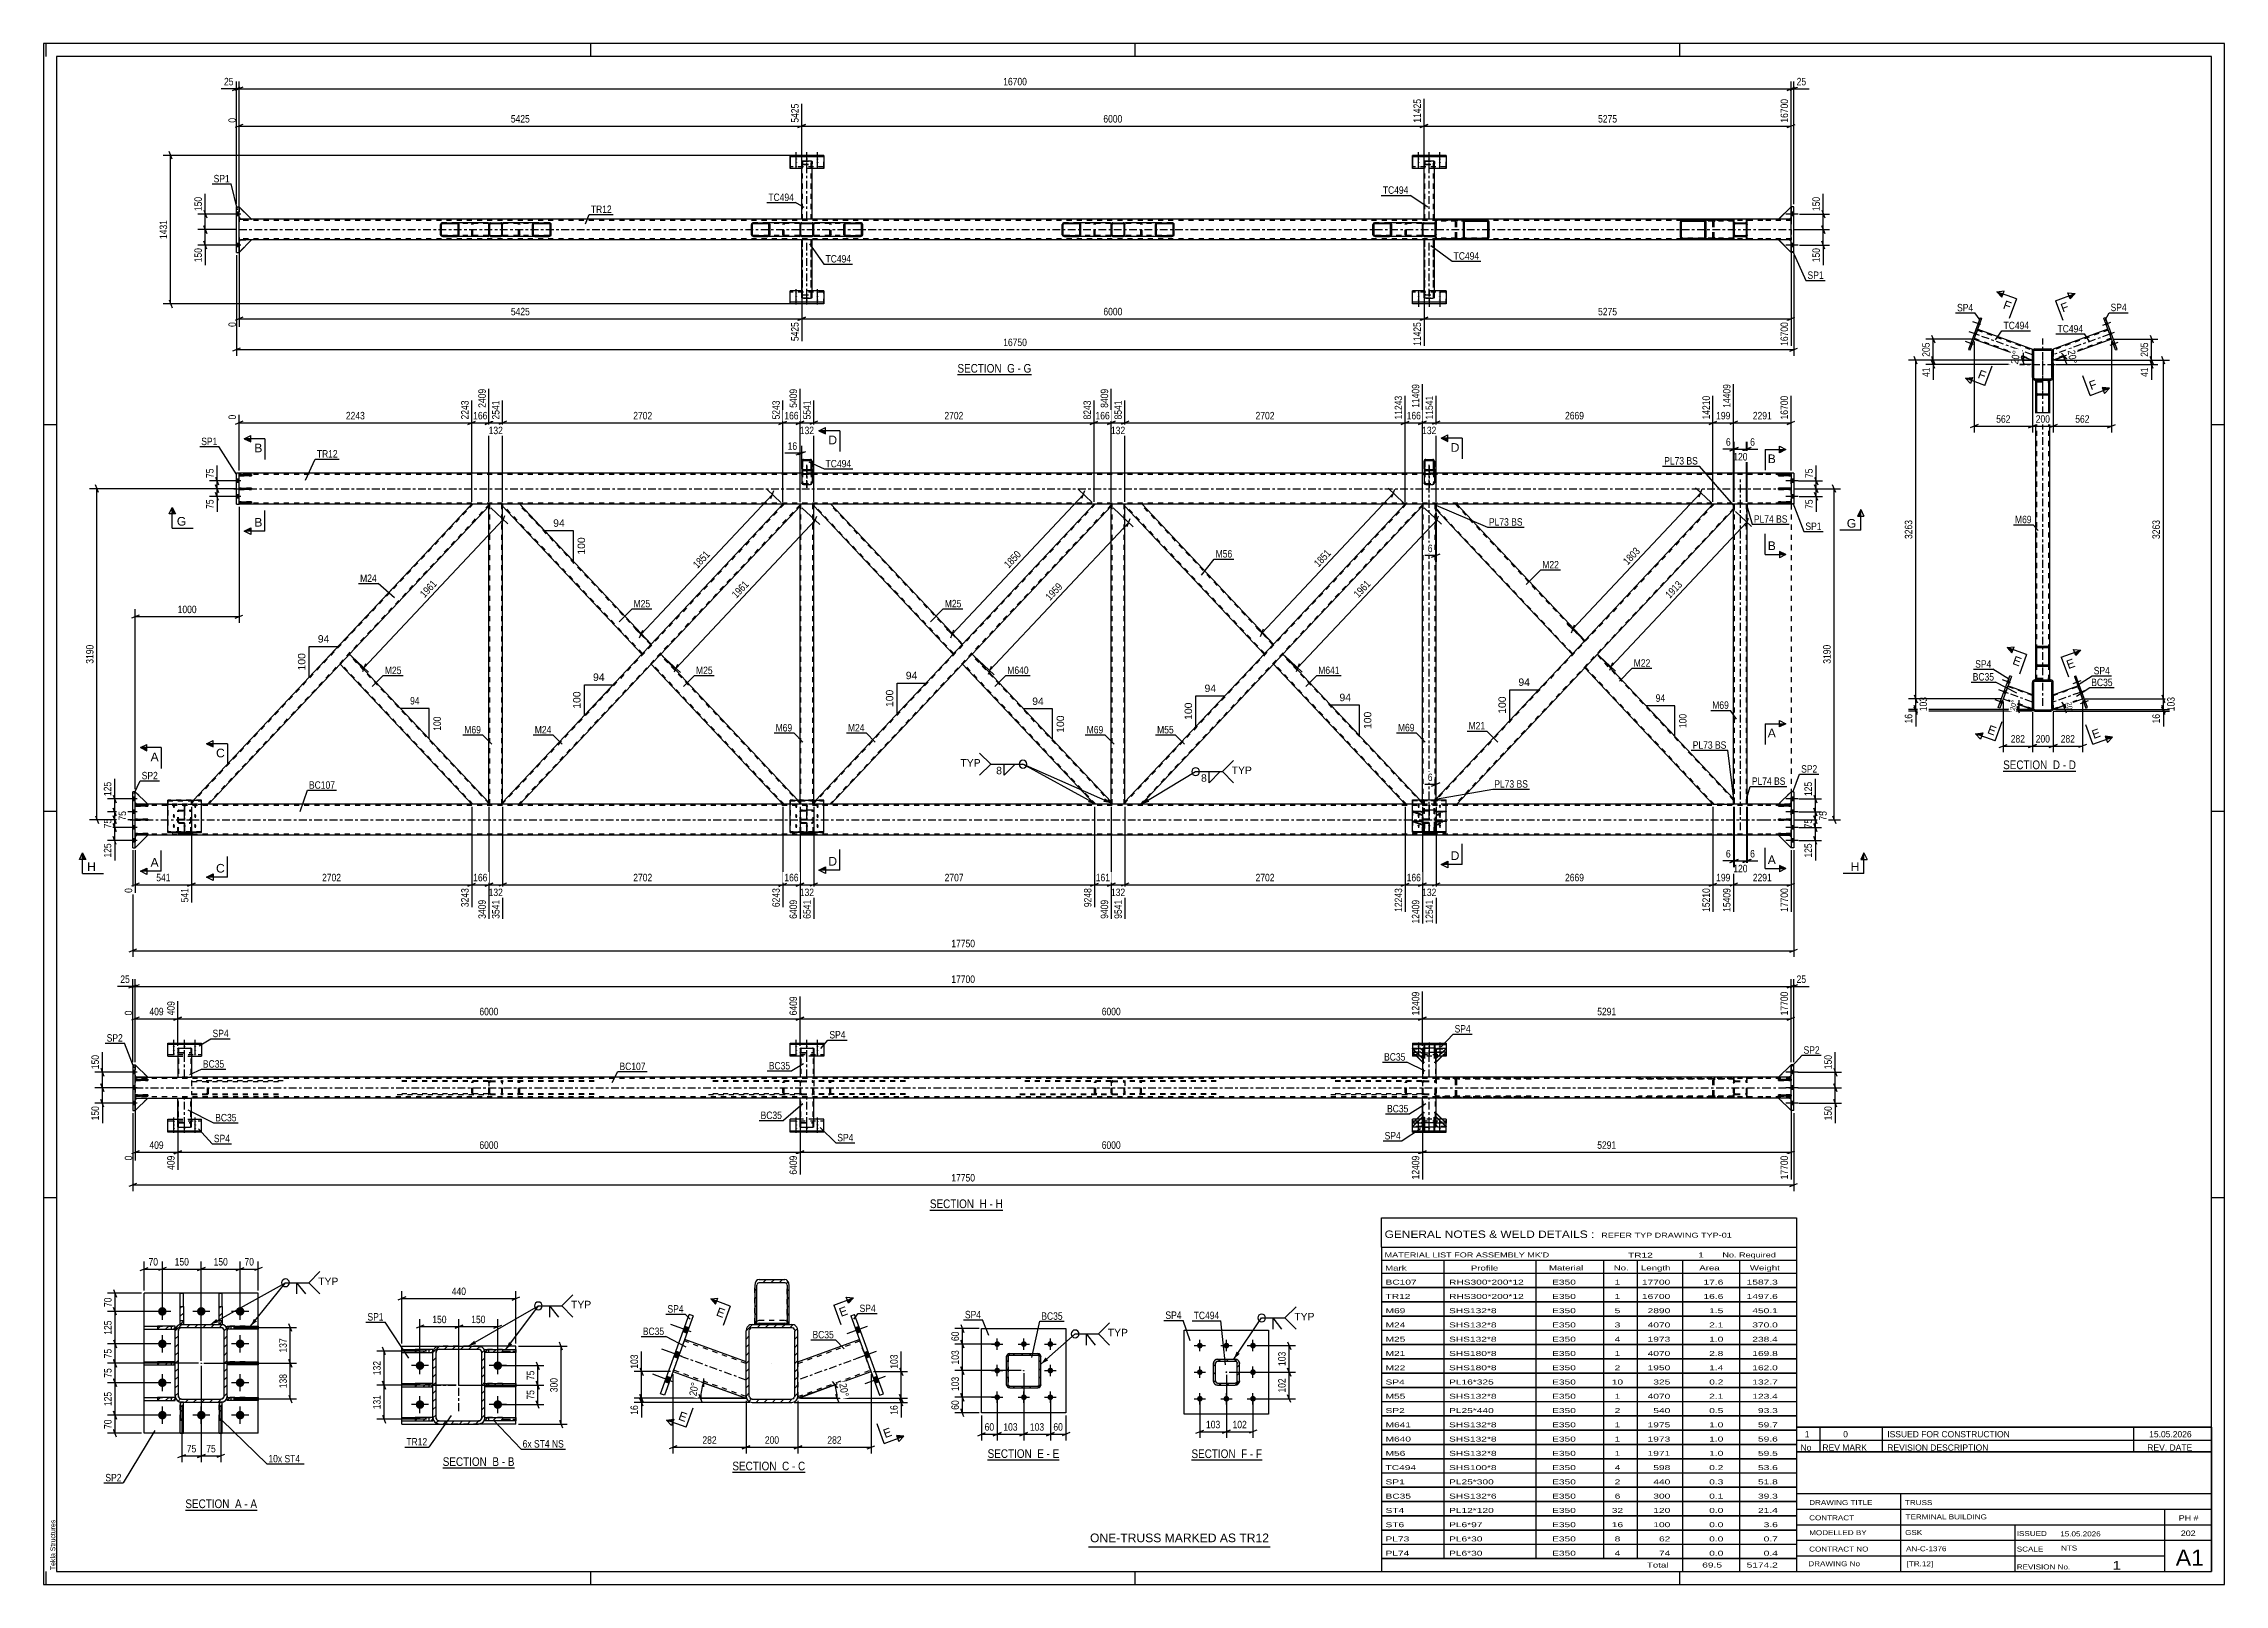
# Paper-space layout 'Layout1' of a CAD drawing. Header units: millimetres. Extents: x 0 to 841, y 0 to 594.
# The model-space entities are those that its viewports show. They can reach past a viewport. Long polylines and large blocks are cut down to what shows.
import ezdxf

# ---------------------------------------------------------------- set-up
doc = ezdxf.new("R2010")
doc.units = ezdxf.units.MM
doc.linetypes.add('DXK_LINE_DOT2', pattern=[3.9198, 1.9599, -1.9599])
doc.linetypes.add('DXK_LINE_DOT3', pattern=[5.9187, 2.979, -0.9799, 0.9799, -0.9799])
doc.layers.add('Viewport layer', color=7, linetype='Continuous', plot=False)
doc.styles.add('Arial', font='ARIAL.TTF', dxfattribs={"height": 0.2})
doc.styles.add('Arial Narrow', font='ARIALN.TTF', dxfattribs={"height": 0.2})

# ---------------------------------------------------------------- blocks, each defined once
blk = doc.blocks.new('Unknown-386048478-18 - 44321')
at = {"color": 6, "linetype": 'Continuous'}
blk.add_line((78.55, -377.5), (106.2, -377.5), dxfattribs=at)
at = {"color": 0, "linetype": 'Continuous'}
blk.add_wipeout([(96.66, -376.75), (96.66, -373.25), (78.55, -373.25), (78.55, -376.75)], dxfattribs=at)
blk.add_wipeout([(100.27, -376.75), (100.27, -373.25), (97.71, -373.25), (97.71, -376.75)], dxfattribs=at)
at = {"color": 7, "linetype": 'Continuous', "style": 'Arial Narrow'}
blk.add_text('SECTION ', height=3.34, dxfattribs=at).set_placement((78.55, -376.75))
at = {"color": 0, "linetype": 'Continuous'}
blk.add_wipeout([(102.59, -376.75), (102.59, -373.25), (101.32, -373.25), (101.32, -376.75)], dxfattribs=at)
blk.add_wipeout([(106.2, -376.75), (106.2, -373.25), (103.64, -373.25), (103.64, -376.75)], dxfattribs=at)
at = {"color": 7, "linetype": 'Continuous', "style": 'Arial Narrow'}
for s, p in [('B', (97.71, -376.75)), ('-', (101.32, -376.75)), ('B', (103.64, -376.75))]:
    blk.add_text(s, height=3.34, dxfattribs=at).set_placement(p)
blk = doc.blocks.new('Unknown-386048478-62316')
at = {"color": 7, "linetype": 'Continuous'}
for p, q in [((440.64, -281.15), (600.64, -281.15)), ((440.64, -292.4), (440.64, -281.15)), ((600.64, -281.15), (600.64, -292.4)), ((440.64, -292.4), (600.64, -292.4)), ((440.64, -292.4), (440.64, -297.4)), ((600.64, -292.4), (600.64, -297.4)), ((440.64, -297.4), (600.64, -297.4)), ((440.64, -297.4), (440.64, -302.4)), ((440.64, -302.4), (600.64, -302.4)), ((440.64, -302.45), (440.64, -307.85)), ((440.64, -302.45), (600.64, -302.45)), ((464.64, -297.4), (464.64, -302.4)), ((464.64, -302.4), (464.64, -307.9)), ((500.14, -297.4), (500.14, -302.4)), ((500.14, -302.4), (500.14, -307.9)), ((526.14, -297.4), (526.14, -302.4)), ((526.14, -302.4), (526.14, -307.9)), ((539.14, -297.4), (539.14, -302.4)), ((539.14, -302.4), (539.14, -307.9)), ((556.64, -297.4), (556.64, -302.4)), ((556.64, -302.4), (556.64, -307.9)), ((578.64, -297.4), (578.64, -302.4)), ((578.64, -302.4), (578.64, -307.9)), ((600.64, -297.4), (600.64, -302.4)), ((600.64, -302.45), (600.64, -307.85)), ((440.64, -307.85), (600.64, -307.85)), ((440.64, -307.95), (440.64, -313.35)), ((440.64, -307.95), (600.64, -307.95)), ((464.64, -307.9), (464.64, -313.4)), ((500.14, -307.9), (500.14, -313.4)), ((526.14, -307.9), (526.14, -313.4)), ((539.14, -307.9), (539.14, -313.4)), ((556.64, -307.9), (556.64, -313.4)), ((578.64, -307.9), (578.64, -313.4)), ((600.64, -307.95), (600.64, -313.35)), ((440.64, -313.35), (600.64, -313.35)), ((440.64, -313.45), (440.64, -318.85)), ((440.64, -313.45), (600.64, -313.45)), ((440.64, -318.85), (600.64, -318.85)), ((440.64, -318.95), (440.64, -324.35)), ((440.64, -318.95), (600.64, -318.95)), ((464.64, -313.4), (464.64, -318.9)), ((464.64, -318.9), (464.64, -324.4)), ((500.14, -313.4), (500.14, -318.9)), ((500.14, -318.9), (500.14, -324.4)), ((526.14, -313.4), (526.14, -318.9)), ((526.14, -318.9), (526.14, -324.4)), ((539.14, -313.4), (539.14, -318.9)), ((539.14, -318.9), (539.14, -324.4)), ((556.64, -313.4), (556.64, -318.9)), ((556.64, -318.9), (556.64, -324.4)), ((578.64, -313.4), (578.64, -318.9)), ((578.64, -318.9), (578.64, -324.4)), ((600.64, -313.45), (600.64, -318.85)), ((600.64, -318.95), (600.64, -324.35)), ((440.64, -324.35), (600.64, -324.35)), ((440.64, -324.45), (440.64, -329.85)), ((440.64, -324.45), (600.64, -324.45)), ((464.64, -324.4), (464.64, -329.9)), ((500.14, -324.4), (500.14, -329.9)), ((526.14, -324.4), (526.14, -329.9)), ((539.14, -324.4), (539.14, -329.9)), ((556.64, -324.4), (556.64, -329.9)), ((578.64, -324.4), (578.64, -329.9)), ((600.64, -324.45), (600.64, -329.85)), ((440.64, -329.85), (600.64, -329.85)), ((440.64, -329.95), (440.64, -335.35)), ((440.64, -329.95), (600.64, -329.95)), ((440.64, -335.35), (600.64, -335.35)), ((440.64, -335.45), (440.64, -340.85)), ((440.64, -335.45), (600.64, -335.45)), ((464.64, -329.9), (464.64, -335.4)), ((464.64, -335.4), (464.64, -340.9)), ((500.14, -329.9), (500.14, -335.4)), ((500.14, -335.4), (500.14, -340.9)), ((526.14, -329.9), (526.14, -335.4)), ((526.14, -335.4), (526.14, -340.9)), ((539.14, -329.9), (539.14, -335.4)), ((539.14, -335.4), (539.14, -340.9)), ((556.64, -329.9), (556.64, -335.4)), ((556.64, -335.4), (556.64, -340.9)), ((578.64, -329.9), (578.64, -335.4)), ((578.64, -335.4), (578.64, -340.9)), ((600.64, -329.95), (600.64, -335.35)), ((600.64, -335.45), (600.64, -340.85)), ((440.64, -340.85), (600.64, -340.85)), ((440.64, -340.95), (440.64, -346.35)), ((440.64, -340.95), (600.64, -340.95)), ((464.64, -340.9), (464.64, -346.4)), ((500.14, -340.9), (500.14, -346.4)), ((526.14, -340.9), (526.14, -346.4)), ((539.14, -340.9), (539.14, -346.4)), ((556.64, -340.9), (556.64, -346.4)), ((578.64, -340.9), (578.64, -346.4)), ((600.64, -340.95), (600.64, -346.35)), ((440.64, -346.35), (600.64, -346.35)), ((440.64, -346.45), (440.64, -351.85)), ((440.64, -346.45), (600.64, -346.45)), ((440.64, -351.85), (600.64, -351.85)), ((440.64, -351.95), (440.64, -357.35)), ((440.64, -351.95), (600.64, -351.95)), ((464.64, -346.4), (464.64, -351.9)), ((464.64, -351.9), (464.64, -357.4)), ((500.14, -346.4), (500.14, -351.9)), ((500.14, -351.9), (500.14, -357.4)), ((526.14, -346.4), (526.14, -351.9)), ((526.14, -351.9), (526.14, -357.4)), ((539.14, -346.4), (539.14, -351.9)), ((539.14, -351.9), (539.14, -357.4)), ((556.64, -346.4), (556.64, -351.9)), ((556.64, -351.9), (556.64, -357.4)), ((578.64, -346.4), (578.64, -351.9)), ((578.64, -351.9), (578.64, -357.4)), ((600.64, -346.45), (600.64, -351.85)), ((600.64, -351.95), (600.64, -357.35)), ((440.64, -357.35), (600.64, -357.35)), ((440.64, -357.45), (440.64, -362.85)), ((440.64, -357.45), (600.64, -357.45)), ((464.64, -357.4), (464.64, -362.9)), ((500.14, -357.4), (500.14, -362.9)), ((526.14, -357.4), (526.14, -362.9)), ((539.14, -357.4), (539.14, -362.9)), ((556.64, -357.4), (556.64, -362.9)), ((578.64, -357.4), (578.64, -362.9)), ((600.64, -357.45), (600.64, -362.85)), ((440.64, -362.85), (600.64, -362.85)), ((440.64, -362.95), (440.64, -368.35)), ((440.64, -362.95), (600.64, -362.95)), ((440.64, -368.35), (600.64, -368.35)), ((440.64, -368.45), (440.64, -373.85)), ((440.64, -368.45), (600.64, -368.45)), ((464.64, -362.9), (464.64, -368.4)), ((464.64, -368.4), (464.64, -373.9)), ((500.14, -362.9), (500.14, -368.4)), ((500.14, -368.4), (500.14, -373.9)), ((526.14, -362.9), (526.14, -368.4)), ((526.14, -368.4), (526.14, -373.9)), ((539.14, -362.9), (539.14, -368.4)), ((539.14, -368.4), (539.14, -373.9)), ((556.64, -362.9), (556.64, -368.4)), ((556.64, -368.4), (556.64, -373.9)), ((578.64, -362.9), (578.64, -368.4)), ((578.64, -368.4), (578.64, -373.9)), ((600.64, -362.95), (600.64, -368.35)), ((600.64, -368.45), (600.64, -373.85)), ((440.64, -373.85), (600.64, -373.85)), ((440.64, -373.95), (440.64, -379.35)), ((440.64, -373.95), (600.64, -373.95)), ((464.64, -373.9), (464.64, -379.4)), ((500.14, -373.9), (500.14, -379.4)), ((526.14, -373.9), (526.14, -379.4)), ((539.14, -373.9), (539.14, -379.4)), ((556.64, -373.9), (556.64, -379.4)), ((578.64, -373.9), (578.64, -379.4)), ((600.64, -373.95), (600.64, -379.35)), ((440.64, -379.35), (600.64, -379.35)), ((440.64, -379.45), (440.64, -384.85)), ((440.64, -379.45), (600.64, -379.45)), ((440.64, -384.85), (600.64, -384.85)), ((440.64, -384.95), (440.64, -390.35)), ((440.64, -384.95), (600.64, -384.95)), ((464.64, -379.4), (464.64, -384.9)), ((464.64, -384.9), (464.64, -390.4)), ((500.14, -379.4), (500.14, -384.9)), ((500.14, -384.9), (500.14, -390.4)), ((526.14, -379.4), (526.14, -384.9)), ((526.14, -384.9), (526.14, -390.4)), ((539.14, -379.4), (539.14, -384.9)), ((539.14, -384.9), (539.14, -390.4)), ((556.64, -379.4), (556.64, -384.9)), ((556.64, -384.9), (556.64, -390.4)), ((578.64, -379.4), (578.64, -384.9)), ((578.64, -384.9), (578.64, -390.4)), ((600.64, -379.45), (600.64, -384.85)), ((600.64, -384.95), (600.64, -390.35)), ((440.64, -390.35), (600.64, -390.35)), ((440.64, -390.45), (440.64, -395.85)), ((440.64, -390.45), (600.64, -390.45)), ((464.64, -390.4), (464.64, -395.9)), ((500.14, -390.4), (500.14, -395.9)), ((526.14, -390.4), (526.14, -395.9)), ((539.14, -390.4), (539.14, -395.9)), ((556.64, -390.4), (556.64, -395.9)), ((578.64, -390.4), (578.64, -395.9)), ((600.64, -390.45), (600.64, -395.85)), ((440.64, -395.85), (600.64, -395.85)), ((440.64, -395.95), (440.64, -401.35)), ((440.64, -395.95), (600.64, -395.95)), ((440.64, -401.35), (600.64, -401.35)), ((440.64, -401.45), (440.64, -406.85)), ((440.64, -401.45), (600.64, -401.45)), ((464.64, -395.9), (464.64, -401.4)), ((464.64, -401.4), (464.64, -406.9)), ((500.14, -395.9), (500.14, -401.4)), ((500.14, -401.4), (500.14, -406.9)), ((526.14, -395.9), (526.14, -401.4)), ((526.14, -401.4), (526.14, -406.9)), ((539.14, -395.9), (539.14, -401.4)), ((539.14, -401.4), (539.14, -406.9)), ((556.64, -395.9), (556.64, -401.4)), ((556.64, -401.4), (556.64, -406.9)), ((578.64, -395.9), (578.64, -401.4)), ((578.64, -401.4), (578.64, -406.9)), ((600.64, -395.95), (600.64, -401.35)), ((600.64, -401.45), (600.64, -406.85)), ((440.64, -406.85), (600.64, -406.85)), ((440.64, -406.95), (440.64, -412.35)), ((440.64, -406.95), (600.64, -406.95)), ((464.64, -406.9), (464.64, -412.4)), ((500.14, -406.9), (500.14, -412.4)), ((526.14, -406.9), (526.14, -412.4)), ((539.14, -406.9), (539.14, -412.4)), ((556.64, -406.9), (556.64, -412.4)), ((578.64, -406.9), (578.64, -412.4)), ((600.64, -406.95), (600.64, -412.35)), ((440.64, -412.35), (600.64, -412.35)), ((440.64, -412.4), (600.64, -412.4)), ((440.64, -412.4), (440.64, -417.4)), ((440.64, -417.4), (600.64, -417.4)), ((556.64, -412.4), (556.64, -417.4)), ((578.64, -412.4), (578.64, -417.4)), ((600.64, -412.4), (600.64, -417.4))]:
    blk.add_line(p, q, dxfattribs=at)
at = {"color": 7, "style": 'Arial Narrow'}
for s, height, width, p in [('GENERAL NOTES & WELD DETAILS :', 2.8633, 1.4, (441.79, -288.84)), ('REFER TYP DRAWING TYP-01', 1.9089, 1.6, (525.34, -288.74)), ('No. Required', 1.9089, 1.6, (572.05, -296.34)), ("MATERIAL LIST FOR ASSEMBLY MK'D", 1.9089, 1.6, (441.79, -296.34)), ('Mark', 1.909, 1.7, (441.97, -301.4)), ('Profile', 1.909, 1.7, (475.05, -301.4)), ('Material', 1.909, 1.7, (505.18, -301.34)), ('No.', 1.909, 1.7, (530.14, -301.34)), ('TR12', 1.909, 1.794707, (535.63, -296.43)), ('Length', 1.909, 1.7, (540.64, -301.34)), ('1', 1.91, 1.794707, (562.72, -296.34)), ('Area', 1.909, 1.7, (563.14, -301.34)), ('Weight', 1.909, 1.7, (582.64, -301.34))]:
    blk.add_text(s, height=height, dxfattribs=dict(at, width=width)).set_placement(p)
at = {"color": 7, "linetype": 'Continuous', "style": 'Arial Narrow'}
for s, height, width, p in [('TR12', 1.909, 1.794707, (442.14, -312.34)), ('BC107', 1.909, 1.794707, (442.14, -306.84)), ('RHS300*200*12', 1.9089, 1.794707, (466.64, -306.84)), ('RHS300*200*12', 1.9089, 1.794707, (466.64, -312.34)), ('E350', 1.909, 1.794707, (506.38, -306.84)), ('E350', 1.909, 1.794707, (506.38, -312.34)), ('1', 1.91, 1.794707, (530.5, -306.84)), ('1', 1.91, 1.794707, (530.5, -312.34)), ('17700', 1.909, 1.794707, (541.03, -306.84)), ('16700', 1.909, 1.794707, (541.03, -312.34)), ('17.6', 1.909, 1.794707, (564.77, -306.84)), ('16.6', 1.909, 1.794707, (564.77, -312.34)), ('1587.3', 1.909, 1.794707, (581.41, -306.84)), ('1497.6', 1.909, 1.794707, (581.41, -312.34)), ('M69', 1.909, 1.794707, (442.14, -317.84)), ('SHS132*8', 1.909, 1.794707, (466.64, -317.84)), ('E350', 1.909, 1.794707, (506.38, -317.84)), ('5', 1.91, 1.794707, (530.5, -317.84)), ('2890', 1.909, 1.794707, (543.22, -317.84)), ('1.5', 1.909, 1.794707, (566.96, -317.84)), ('450.1', 1.909, 1.794707, (583.59, -317.84)), ('M24', 1.909, 1.794707, (442.14, -323.34)), ('M25', 1.909, 1.794707, (442.14, -328.84)), ('SHS132*8', 1.909, 1.794707, (466.64, -323.34)), ('SHS132*8', 1.909, 1.794707, (466.64, -328.84)), ('E350', 1.909, 1.794707, (506.38, -323.34)), ('E350', 1.909, 1.794707, (506.38, -328.84)), ('4', 1.91, 1.794707, (530.5, -328.84)), ('3', 1.91, 1.794707, (530.5, -323.34)), ('4070', 1.909, 1.794707, (543.22, -323.34)), ('1973', 1.909, 1.794707, (543.22, -328.84)), ('2.1', 1.909, 1.794707, (566.96, -323.34)), ('1.0', 1.909, 1.794707, (566.96, -328.84)), ('370.0', 1.909, 1.794707, (583.59, -323.34)), ('238.4', 1.909, 1.794707, (583.59, -328.84)), ('M21', 1.909, 1.794707, (442.14, -334.34)), ('SHS180*8', 1.909, 1.794707, (466.64, -334.34)), ('E350', 1.909, 1.794707, (506.38, -334.34)), ('1', 1.91, 1.794707, (530.5, -334.34)), ('4070', 1.909, 1.794707, (543.22, -334.34)), ('2.8', 1.909, 1.794707, (566.96, -334.34)), ('169.8', 1.909, 1.794707, (583.59, -334.34)), ('SP4', 1.909, 1.794707, (442.14, -345.34)), ('M22', 1.909, 1.794707, (442.14, -339.84)), ('SHS180*8', 1.909, 1.794707, (466.64, -339.84)), ('PL16*325', 1.909, 1.794707, (466.64, -345.34)), ('E350', 1.909, 1.794707, (506.38, -339.84)), ('E350', 1.909, 1.794707, (506.38, -345.34)), ('10', 1.909, 1.794707, (529.4, -345.34)), ('2', 1.91, 1.794707, (530.5, -339.84)), ('1950', 1.909, 1.794707, (543.22, -339.84)), ('325', 1.909, 1.794707, (545.41, -345.34)), ('0.2', 1.909, 1.794707, (566.96, -345.34)), ('1.4', 1.909, 1.794707, (566.96, -339.84)), ('162.0', 1.909, 1.794707, (583.59, -339.84)), ('132.7', 1.909, 1.794707, (583.59, -345.34)), ('M55', 1.909, 1.794707, (442.14, -350.84)), ('SHS132*8', 1.909, 1.794707, (466.64, -350.84)), ('E350', 1.909, 1.794707, (506.38, -350.84)), ('1', 1.91, 1.794707, (530.5, -350.84)), ('4070', 1.909, 1.794707, (543.22, -350.84)), ('2.1', 1.909, 1.794707, (566.96, -350.84)), ('123.4', 1.909, 1.794707, (583.59, -350.84)), ('SP2', 1.909, 1.794707, (442.14, -356.34)), ('M641', 1.909, 1.794707, (442.14, -361.84)), ('SHS132*8', 1.909, 1.794707, (466.64, -361.84)), ('PL25*440', 1.909, 1.794707, (466.64, -356.34)), ('E350', 1.909, 1.794707, (506.38, -356.34)), ('E350', 1.909, 1.794707, (506.38, -361.84)), ('2', 1.91, 1.794707, (530.5, -356.34)), ('1', 1.91, 1.794707, (530.5, -361.84)), ('1975', 1.909, 1.794707, (543.22, -361.84)), ('540', 1.909, 1.794707, (545.41, -356.34)), ('0.5', 1.909, 1.794707, (566.96, -356.34)), ('1.0', 1.909, 1.794707, (566.96, -361.84)), ('59.7', 1.909, 1.794707, (585.78, -361.84)), ('93.3', 1.909, 1.794707, (585.78, -356.34)), ('M640', 1.909, 1.794707, (442.14, -367.34)), ('SHS132*8', 1.909, 1.794707, (466.64, -367.34)), ('E350', 1.909, 1.794707, (506.38, -367.34)), ('1', 1.91, 1.794707, (530.5, -367.34)), ('1973', 1.909, 1.794707, (543.22, -367.34)), ('1.0', 1.909, 1.794707, (566.96, -367.34)), ('59.6', 1.909, 1.794707, (585.78, -367.34)), ('TC494', 1.909, 1.794707, (442.14, -378.34)), ('M56', 1.909, 1.794707, (442.14, -372.84)), ('SHS132*8', 1.909, 1.794707, (466.64, -372.84)), ('SHS100*8', 1.909, 1.794707, (466.64, -378.34)), ('E350', 1.909, 1.794707, (506.38, -372.84)), ('E350', 1.909, 1.794707, (506.38, -378.34)), ('4', 1.91, 1.794707, (530.5, -378.34)), ('1', 1.91, 1.794707, (530.5, -372.84)), ('1971', 1.909, 1.794707, (543.22, -372.84)), ('598', 1.909, 1.794707, (545.41, -378.34)), ('0.2', 1.909, 1.794707, (566.96, -378.34)), ('1.0', 1.909, 1.794707, (566.96, -372.84)), ('59.5', 1.909, 1.794707, (585.78, -372.84)), ('53.6', 1.909, 1.794707, (585.78, -378.34)), ('SP1', 1.909, 1.794707, (442.14, -383.84)), ('PL25*300', 1.909, 1.794707, (466.64, -383.84)), ('E350', 1.909, 1.794707, (506.38, -383.84)), ('2', 1.91, 1.794707, (530.5, -383.84)), ('440', 1.909, 1.794707, (545.41, -383.84)), ('0.3', 1.909, 1.794707, (566.96, -383.84)), ('51.8', 1.909, 1.794707, (585.78, -383.84)), ('ST4', 1.909, 1.794707, (442.14, -394.84)), ('BC35', 1.909, 1.794707, (442.14, -389.34)), ('SHS132*6', 1.909, 1.794707, (466.64, -389.34)), ('PL12*120', 1.909, 1.794707, (466.64, -394.84)), ('E350', 1.909, 1.794707, (506.38, -389.34)), ('E350', 1.909, 1.794707, (506.38, -394.84)), ('32', 1.909, 1.794707, (529.4, -394.84)), ('6', 1.91, 1.794707, (530.5, -389.34)), ('300', 1.909, 1.794707, (545.41, -389.34)), ('120', 1.909, 1.794707, (545.41, -394.84)), ('0.1', 1.909, 1.794707, (566.96, -389.34)), ('0.0', 1.909, 1.794707, (566.96, -394.84)), ('39.3', 1.909, 1.794707, (585.78, -389.34)), ('21.4', 1.909, 1.794707, (585.78, -394.84)), ('ST6', 1.909, 1.794707, (442.14, -400.34)), ('PL6*97', 1.909, 1.794707, (466.64, -400.34)), ('E350', 1.909, 1.794707, (506.38, -400.34)), ('16', 1.909, 1.794707, (529.4, -400.34)), ('100', 1.909, 1.794707, (545.41, -400.34)), ('0.0', 1.909, 1.794707, (566.96, -400.34)), ('3.6', 1.909, 1.794707, (587.97, -400.34)), ('PL73', 1.909, 1.794707, (442.14, -405.84)), ('PL74', 1.909, 1.794707, (442.14, -411.34)), ('PL6*30', 1.909, 1.794707, (466.64, -405.84)), ('PL6*30', 1.909, 1.794707, (466.64, -411.34)), ('E350', 1.909, 1.794707, (506.38, -405.84)), ('E350', 1.909, 1.794707, (506.38, -411.34)), ('4', 1.91, 1.794707, (530.5, -411.34)), ('8', 1.91, 1.794707, (530.5, -405.84)), ('62', 1.909, 1.794707, (547.6, -405.84)), ('74', 1.909, 1.794707, (547.6, -411.34)), ('0.0', 1.909, 1.794707, (566.96, -405.84)), ('0.0', 1.909, 1.794707, (566.96, -411.34)), ('0.7', 1.909, 1.794707, (587.97, -405.84)), ('0.4', 1.909, 1.794707, (587.97, -411.34)), ('Total', 1.909, 1.7, (542.97, -415.9)), ('69.5', 1.909, 1.794707, (564.28, -415.9)), ('5174.2', 1.909, 1.794707, (581.41, -415.9))]:
    blk.add_text(s, height=height, dxfattribs=dict(at, width=width)).set_placement(p)
blk = doc.blocks.new('Unknown-386048478-15116')
at = {"color": 5, "linetype": 'Continuous'}
for p, q in [((765.64, 171.6), (-75.36, 171.6)), ((-75.36, 171.6), (-75.36, -422.4)), ((-74.36, 166.6), (-74.36, 171.6)), ((135.64, 166.6), (135.64, 171.6)), ((345.64, 166.6), (345.64, 171.6)), ((555.64, 166.6), (555.64, 171.6)), ((765.64, -422.4), (765.64, 171.6)), ((760.64, 166.6), (-70.36, 166.6)), ((-70.36, 166.6), (-70.36, -417.4)), ((760.64, -417.4), (760.64, 166.6)), ((-70.36, 24.6), (-75.36, 24.6)), ((765.64, 24.6), (760.64, 24.6)), ((-70.36, -124.4), (-75.36, -124.4)), ((765.64, -124.4), (760.64, -124.4)), ((-70.36, -273.4), (-75.36, -273.4)), ((765.64, -273.4), (760.64, -273.4)), ((-74.36, -422.4), (-74.36, -417.4)), ((-70.36, -417.4), (760.64, -417.4)), ((135.64, -422.4), (135.64, -417.4)), ((345.64, -422.4), (345.64, -417.4)), ((555.64, -422.4), (555.64, -417.4)), ((-75.36, -422.4), (765.64, -422.4))]:
    blk.add_line(p, q, dxfattribs=at)
at = {"color": 174, "linetype": 'Continuous', "style": 'Arial'}
blk.add_text('Tekla Structures', height=1.9102, rotation=90, dxfattribs=at).set_placement((-70.86, -416.9))
blk = doc.blocks.new('Unknown-386048478-62315')
at = {"color": 7, "linetype": 'Continuous'}
for p, q in [((600.64, -371.35), (600.64, -417.4)), ((600.64, -371.35), (760.64, -371.35)), ((760.64, -371.4), (760.64, -417.4)), ((600.64, -387.4), (760.64, -387.4)), ((600.64, -393.4), (760.64, -393.4)), ((640.78, -387.4), (640.78, -417.4)), ((742.64, -417.35), (742.64, -393.35)), ((600.64, -399.4), (760.64, -399.4)), ((684.78, -399.4), (684.78, -417.4)), ((600.64, -405.4), (760.64, -405.4)), ((600.64, -411.4), (742.64, -411.4)), ((600.64, -417.4), (760.64, -417.4))]:
    blk.add_line(p, q, dxfattribs=at)
at = {"color": 7, "style": 'Arial Narrow'}
for s, height, width, p in [('DRAWING TITLE', 1.9089, 1.425378, (605.52, -391.8)), ('TRUSS', 1.909, 1.425378, (642.45, -391.82)), ('CONTRACT', 1.909, 1.425378, (605.52, -397.69)), ('MODELLED BY', 1.9089, 1.425378, (605.52, -403.42)), ('GSK', 1.909, 1.425378, (642.52, -403.36)), ('TERMINAL BUILDING', 1.9089, 1.425378, (642.7, -397.33)), ('ISSUED', 1.909, 1.425378, (685.58, -403.76)), ('15.05.2026', 1.909, 1.425378, (702.33, -403.88)), ('CONTRACT NO', 1.9089, 1.425378, (605.52, -409.74)), ('AN-C-1376', 1.909, 1.425378, (642.87, -409.62)), ('SCALE', 1.909, 1.425378, (685.58, -409.75)), ('A1', 6.204, 1.25, (746.88, -415.2)), ('DRAWING No', 1.909, 1.425378, (605.2, -415.4)), ('[TR.12]', 1.909, 1.425378, (643.1, -415.41)), ('REVISION No.', 1.9089, 1.425378, (685.58, -416.63)), ('1', 3.34, 1.5, (722.55, -416.72))]:
    blk.add_text(s, height=height, dxfattribs=dict(at, width=width)).set_placement(p)
at = {"color": 7, "linetype": 'Continuous', "style": 'Arial Narrow'}
for s, height, width, p in [('PH #', 2.1, 1.42538, (748.04, -397.85)), ('202', 2.1, 1.42538, (748.83, -403.75)), ('NTS', 1.909, 1.425378, (702.64, -409.35))]:
    blk.add_text(s, height=height, dxfattribs=dict(at, width=width)).set_placement(p)
blk = doc.blocks.new('Unknown-386048478-62317')
at = {"color": 7, "linetype": 'Continuous'}
blk.add_line((327.64, -407.9), (397.64, -407.9), dxfattribs=at)
at = {"color": 7, "style": 'Arial'}
blk.add_text('ONE-TRUSS MARKED AS TR12', height=3.3428, dxfattribs=at).set_placement((328.18, -406.15))
blk = doc.blocks.new('Unknown-386048478-62318')
at = {"color": 7, "linetype": 'Continuous'}
for p, q in [((600.64, -361.85), (760.64, -361.85)), ((760.64, -361.85), (600.64, -361.85)), ((600.64, -361.85), (600.64, -366.85)), ((600.64, -366.85), (760.64, -366.85)), ((600.64, -366.85), (600.64, -371.35)), ((600.64, -366.85), (760.64, -366.85)), ((609.64, -361.85), (609.64, -366.85)), ((609.64, -366.85), (609.64, -371.35)), ((633.64, -361.85), (633.64, -366.85)), ((633.64, -366.85), (633.64, -371.35)), ((730.64, -361.85), (730.64, -366.85)), ((730.64, -366.85), (730.64, -371.35)), ((760.64, -361.85), (760.64, -366.85)), ((760.64, -366.85), (760.64, -371.35)), ((760.64, -371.35), (600.64, -371.35))]:
    blk.add_line(p, q, dxfattribs=at)
at = {"color": 7, "linetype": 'Continuous', "style": 'Arial Narrow'}
for s, height, width, p in [('No', 2.386, 1.2, (602.18, -370.85)), ('1', 2.39, 1.196471, (603.8, -365.7)), ('REV MARK', 2.386, 1.2, (610.64, -370.85)), ('0', 2.39, 1.196471, (618.64, -365.7)), ('REVISION DESCRIPTION', 2.3861, 1.2, (635.64, -370.85)), ('ISSUED FOR CONSTRUCTION', 2.3861, 1.196471, (635.64, -365.7)), ('REV. DATE', 2.386, 1.2, (735.92, -370.85)), ('15.05.2026', 2.386, 1.196471, (736.64, -365.7))]:
    blk.add_text(s, height=height, dxfattribs=dict(at, width=width)).set_placement(p)
blk = doc.blocks.new('Unknown-386048478-19 - 47674')
at = {"color": 6, "linetype": 'Continuous'}
blk.add_line((277.06, 44), (305.56, 44), dxfattribs=at)
at = {"color": 0, "linetype": 'Continuous'}
blk.add_wipeout([(295.17, 44.75), (295.17, 48.25), (277.06, 48.25), (277.06, 44.75)], dxfattribs=at)
blk.add_wipeout([(299.2, 44.75), (299.2, 48.25), (296.22, 48.25), (296.22, 44.75)], dxfattribs=at)
at = {"color": 7, "linetype": 'Continuous', "style": 'Arial Narrow'}
blk.add_text('SECTION ', height=3.34, dxfattribs=at).set_placement((277.06, 44.75))
at = {"color": 0, "linetype": 'Continuous'}
blk.add_wipeout([(301.52, 44.75), (301.52, 48.25), (300.25, 48.25), (300.25, 44.75)], dxfattribs=at)
blk.add_wipeout([(305.56, 44.75), (305.56, 48.25), (302.57, 48.25), (302.57, 44.75)], dxfattribs=at)
at = {"color": 7, "linetype": 'Continuous', "style": 'Arial Narrow'}
for s, p in [('G', (296.22, 44.75)), ('-', (300.25, 44.75)), ('G', (302.57, 44.75))]:
    blk.add_text(s, height=3.34, dxfattribs=at).set_placement(p)
blk = doc.blocks.new('Unknown-386048478-12 - 61359')
at = {"color": 6, "linetype": 'Continuous'}
blk.add_line((367.3, -374.45), (394.51, -374.45), dxfattribs=at)
at = {"color": 0, "linetype": 'Continuous'}
blk.add_wipeout([(385.4, -373.7), (385.4, -370.2), (367.3, -370.2), (367.3, -373.7)], dxfattribs=at)
blk.add_wipeout([(388.8, -373.7), (388.8, -370.2), (386.45, -370.2), (386.45, -373.7)], dxfattribs=at)
at = {"color": 7, "linetype": 'Continuous', "style": 'Arial Narrow'}
blk.add_text('SECTION ', height=3.34, dxfattribs=at).set_placement((367.3, -373.7))
at = {"color": 0, "linetype": 'Continuous'}
blk.add_wipeout([(391.12, -373.7), (391.12, -370.2), (389.85, -370.2), (389.85, -373.7)], dxfattribs=at)
blk.add_wipeout([(394.51, -373.7), (394.51, -370.2), (392.17, -370.2), (392.17, -373.7)], dxfattribs=at)
at = {"color": 7, "linetype": 'Continuous', "style": 'Arial Narrow'}
for s, p in [('F', (386.45, -373.7)), ('-', (389.85, -373.7)), ('F', (392.17, -373.7))]:
    blk.add_text(s, height=3.34, dxfattribs=at).set_placement(p)
blk = doc.blocks.new('Unknown-386048478-13 - 39517')
at = {"color": 6, "linetype": 'Continuous'}
blk.add_line((190.26, -379.19), (218.33, -379.19), dxfattribs=at)
at = {"color": 0, "linetype": 'Continuous'}
blk.add_wipeout([(208.37, -378.44), (208.37, -374.94), (190.26, -374.94), (190.26, -378.44)], dxfattribs=at)
blk.add_wipeout([(212.19, -378.44), (212.19, -374.94), (209.42, -374.94), (209.42, -378.44)], dxfattribs=at)
at = {"color": 7, "linetype": 'Continuous', "style": 'Arial Narrow'}
blk.add_text('SECTION ', height=3.34, dxfattribs=at).set_placement((190.26, -378.44))
at = {"color": 0, "linetype": 'Continuous'}
blk.add_wipeout([(214.52, -378.44), (214.52, -374.94), (213.24, -374.94), (213.24, -378.44)], dxfattribs=at)
blk.add_wipeout([(218.33, -378.44), (218.33, -374.94), (215.57, -374.94), (215.57, -378.44)], dxfattribs=at)
at = {"color": 7, "linetype": 'Continuous', "style": 'Arial Narrow'}
for s, p in [('C', (209.42, -378.44)), ('-', (213.24, -378.44)), ('C', (215.57, -378.44))]:
    blk.add_text(s, height=3.34, dxfattribs=at).set_placement(p)
blk = doc.blocks.new('Unknown-386048478-14 - 32591')
at = {"color": 6, "linetype": 'Continuous'}
blk.add_line((-20.7, -393.74), (6.94, -393.74), dxfattribs=at)
at = {"color": 0, "linetype": 'Continuous'}
blk.add_wipeout([(-2.59, -392.99), (-2.59, -389.49), (-20.7, -389.49), (-20.7, -392.99)], dxfattribs=at)
blk.add_wipeout([(1.01, -392.99), (1.01, -389.49), (-1.54, -389.49), (-1.54, -392.99)], dxfattribs=at)
at = {"color": 7, "linetype": 'Continuous', "style": 'Arial Narrow'}
blk.add_text('SECTION ', height=3.34, dxfattribs=at).set_placement((-20.7, -392.99))
at = {"color": 0, "linetype": 'Continuous'}
blk.add_wipeout([(3.34, -392.99), (3.34, -389.49), (2.06, -389.49), (2.06, -392.99)], dxfattribs=at)
blk.add_wipeout([(6.94, -392.99), (6.94, -389.49), (4.39, -389.49), (4.39, -392.99)], dxfattribs=at)
at = {"color": 7, "linetype": 'Continuous', "style": 'Arial Narrow'}
for s, p in [('A', (-1.54, -392.99)), ('-', (2.06, -392.99)), ('A', (4.39, -392.99))]:
    blk.add_text(s, height=3.34, dxfattribs=at).set_placement(p)
blk = doc.blocks.new('Unknown-386048478-15 - 45279')
at = {"color": 6, "linetype": 'Continuous'}
blk.add_line((288.69, -374.41), (316.34, -374.41), dxfattribs=at)
at = {"color": 0, "linetype": 'Continuous'}
blk.add_wipeout([(306.8, -373.66), (306.8, -370.16), (288.69, -370.16), (288.69, -373.66)], dxfattribs=at)
blk.add_wipeout([(310.4, -373.66), (310.4, -370.16), (307.85, -370.16), (307.85, -373.66)], dxfattribs=at)
at = {"color": 7, "linetype": 'Continuous', "style": 'Arial Narrow'}
blk.add_text('SECTION ', height=3.34, dxfattribs=at).set_placement((288.69, -373.66))
at = {"color": 0, "linetype": 'Continuous'}
blk.add_wipeout([(312.73, -373.66), (312.73, -370.16), (311.45, -370.16), (311.45, -373.66)], dxfattribs=at)
blk.add_wipeout([(316.34, -373.66), (316.34, -370.16), (313.78, -370.16), (313.78, -373.66)], dxfattribs=at)
at = {"color": 7, "linetype": 'Continuous', "style": 'Arial Narrow'}
for s, p in [('E', (307.85, -373.66)), ('-', (311.45, -373.66)), ('E', (313.78, -373.66))]:
    blk.add_text(s, height=3.34, dxfattribs=at).set_placement(p)
blk = doc.blocks.new('Unknown-386048478-16 - 41086')
at = {"color": 6, "linetype": 'Continuous'}
blk.add_line((680.32, -108.85), (708.39, -108.85), dxfattribs=at)
at = {"color": 0, "linetype": 'Continuous'}
blk.add_wipeout([(698.43, -108.1), (698.43, -104.6), (680.32, -104.6), (680.32, -108.1)], dxfattribs=at)
blk.add_wipeout([(702.25, -108.1), (702.25, -104.6), (699.48, -104.6), (699.48, -108.1)], dxfattribs=at)
at = {"color": 7, "linetype": 'Continuous', "style": 'Arial Narrow'}
blk.add_text('SECTION ', height=3.34, dxfattribs=at).set_placement((680.32, -108.1))
at = {"color": 0, "linetype": 'Continuous'}
blk.add_wipeout([(704.57, -108.1), (704.57, -104.6), (703.3, -104.6), (703.3, -108.1)], dxfattribs=at)
blk.add_wipeout([(708.39, -108.1), (708.39, -104.6), (705.62, -104.6), (705.62, -108.1)], dxfattribs=at)
at = {"color": 7, "linetype": 'Continuous', "style": 'Arial Narrow'}
for s, p in [('D', (699.48, -108.1)), ('-', (703.3, -108.1)), ('D', (705.62, -108.1))]:
    blk.add_text(s, height=3.34, dxfattribs=at).set_placement(p)
blk = doc.blocks.new('Unknown-386048478-20 - 48412')
at = {"color": 6, "linetype": 'Continuous'}
blk.add_line((266.43, -278.08), (294.5, -278.08), dxfattribs=at)
at = {"color": 0, "linetype": 'Continuous'}
blk.add_wipeout([(284.54, -277.33), (284.54, -273.83), (266.43, -273.83), (266.43, -277.33)], dxfattribs=at)
blk.add_wipeout([(288.36, -277.33), (288.36, -273.83), (285.59, -273.83), (285.59, -277.33)], dxfattribs=at)
at = {"color": 7, "linetype": 'Continuous', "style": 'Arial Narrow'}
blk.add_text('SECTION ', height=3.34, dxfattribs=at).set_placement((266.43, -277.33))
at = {"color": 0, "linetype": 'Continuous'}
blk.add_wipeout([(290.68, -277.33), (290.68, -273.83), (289.41, -273.83), (289.41, -277.33)], dxfattribs=at)
blk.add_wipeout([(294.5, -277.33), (294.5, -273.83), (291.73, -273.83), (291.73, -277.33)], dxfattribs=at)
at = {"color": 7, "linetype": 'Continuous', "style": 'Arial Narrow'}
for s, p in [('H', (285.59, -277.33)), ('-', (289.41, -277.33)), ('H', (291.73, -277.33))]:
    blk.add_text(s, height=3.34, dxfattribs=at).set_placement(p)
blk = doc.blocks.new('Part-386048478-44373 - 44321')
at = {"linetype": 'Continuous'}
h = blk.add_hatch(dxfattribs=at)
h.set_pattern_fill('', scale=0.7, style=0, pattern_type=0)
h.set_pattern_definition([(45, (67.9145, -333.0325), (-1.57154, 1.57154), [])])
h.paths.add_polyline_path([(67.91, -331.83), (67.91, -333.03), (74.79, -333.03), (74.79, -331.83)])
at = {"color": 2, "linetype": 'Continuous'}
for p, q in [((62.79, -331.83), (67.91, -331.83)), ((62.79, -333.03), (62.79, -331.83)), ((62.79, -333.03), (67.91, -333.03)), ((74.79, -331.83), (67.91, -331.83)), ((67.91, -331.83), (67.91, -333.03)), ((67.91, -333.03), (74.79, -333.03)), ((74.79, -333.03), (74.79, -331.83))]:
    blk.add_line(p, q, dxfattribs=at)
at = {"color": 7, "linetype": 'DXK_LINE_DOT3'}
for p, q in [((67.91, -332.43), (62.79, -332.43)), ((74.79, -332.43), (74.79, -332.43))]:
    blk.add_line(p, q, dxfattribs=at)
at = {"color": 7, "linetype": 'DXK_LINE_DOT2'}
for p, q in [((67.91, -331.83), (74.79, -331.83)), ((67.91, -333.03), (74.79, -333.03)), ((73.29, -333.03), (73.29, -331.83)), ((74.79, -333.03), (74.79, -331.83))]:
    blk.add_line(p, q, dxfattribs=at)
blk = doc.blocks.new('Part-386048478-44374 - 44321')
at = {"linetype": 'Continuous'}
h = blk.add_hatch(dxfattribs=at)
h.set_pattern_fill('', scale=0.7, style=0, pattern_type=0)
h.set_pattern_definition([(45, (67.9145, -359.3325), (-1.57154, 1.57154), [])])
h.paths.add_polyline_path([(67.91, -358.13), (67.91, -359.33), (74.79, -359.33), (74.79, -358.13)])
at = {"color": 2, "linetype": 'Continuous'}
for p, q in [((62.79, -358.13), (67.91, -358.13)), ((62.79, -359.33), (62.79, -358.13)), ((62.79, -359.33), (67.91, -359.33)), ((74.79, -358.13), (67.91, -358.13)), ((67.91, -358.13), (67.91, -359.33)), ((67.91, -359.33), (74.79, -359.33)), ((74.79, -359.33), (74.79, -358.13))]:
    blk.add_line(p, q, dxfattribs=at)
at = {"color": 7, "linetype": 'DXK_LINE_DOT3'}
for p, q in [((67.91, -358.73), (62.79, -358.73)), ((74.79, -358.73), (74.79, -358.73))]:
    blk.add_line(p, q, dxfattribs=at)
at = {"color": 7, "linetype": 'DXK_LINE_DOT2'}
for p, q in [((67.91, -358.13), (74.79, -358.13)), ((67.91, -359.33), (74.79, -359.33)), ((73.29, -359.33), (73.29, -358.13)), ((74.79, -359.33), (74.79, -358.13))]:
    blk.add_line(p, q, dxfattribs=at)
blk = doc.blocks.new('Part-386048478-44350 - 44321')
at = {"color": 2, "linetype": 'Continuous'}
for p, q in [((62.79, -360.58), (62.79, -330.58)), ((62.79, -330.58), (77.19, -330.58)), ((106.79, -330.58), (92.39, -330.58)), ((106.79, -360.58), (106.79, -330.58)), ((62.79, -360.58), (77.19, -360.58)), ((106.79, -360.58), (92.39, -360.58))]:
    blk.add_line(p, q, dxfattribs=at)
at = {"color": 7, "linetype": 'DXK_LINE_DOT2'}
for p, q in [((92.39, -330.58), (77.19, -330.58)), ((92.39, -360.58), (77.19, -360.58))]:
    blk.add_line(p, q, dxfattribs=at)
blk = doc.blocks.new('Part-386048478-44372 - 44321')
at = {"linetype": 'Continuous'}
h = blk.add_hatch(dxfattribs=at)
h.set_pattern_fill('', scale=0.7, style=0, pattern_type=0)
h.set_pattern_definition([(45, (67.9145, -346.1825), (-1.57154, 1.57154), [])])
h.paths.add_polyline_path([(67.91, -344.98), (67.91, -346.18), (74.79, -346.18), (74.79, -344.98)])
at = {"color": 2, "linetype": 'Continuous'}
for p, q in [((62.79, -344.98), (67.91, -344.98)), ((62.79, -346.18), (62.79, -344.98)), ((62.79, -346.18), (67.91, -346.18)), ((74.79, -344.98), (67.91, -344.98)), ((67.91, -344.98), (67.91, -346.18)), ((67.91, -346.18), (74.79, -346.18)), ((74.79, -346.18), (74.79, -344.98))]:
    blk.add_line(p, q, dxfattribs=at)
at = {"color": 7, "linetype": 'DXK_LINE_DOT2'}
for p, q in [((67.91, -344.98), (74.79, -344.98)), ((67.91, -346.18), (74.79, -346.18)), ((73.29, -346.18), (73.29, -344.98)), ((74.79, -346.18), (74.79, -344.98))]:
    blk.add_line(p, q, dxfattribs=at)
blk = doc.blocks.new('Part-386048478-44375 - 44321')
at = {"linetype": 'Continuous'}
h = blk.add_hatch(dxfattribs=at)
h.set_pattern_fill('', scale=0.7, style=0, pattern_type=0)
h.set_pattern_definition([(45, (94.7906, -346.1825), (-1.57154, 1.57154), [])])
h.paths.add_polyline_path([(94.79, -344.98), (94.79, -346.18), (101.67, -346.18), (101.67, -344.98)])
at = {"color": 7, "linetype": 'DXK_LINE_DOT2'}
for p, q in [((94.79, -346.18), (94.79, -344.98)), ((101.67, -344.98), (94.79, -344.98)), ((101.67, -346.18), (94.79, -346.18)), ((96.29, -346.18), (96.29, -344.98))]:
    blk.add_line(p, q, dxfattribs=at)
at = {"color": 2, "linetype": 'Continuous'}
for p, q in [((94.79, -346.18), (94.79, -344.98)), ((94.79, -344.98), (101.67, -344.98)), ((101.67, -346.18), (94.79, -346.18)), ((101.67, -344.98), (106.79, -344.98)), ((101.67, -344.98), (101.67, -346.18)), ((106.79, -346.18), (101.67, -346.18)), ((106.79, -344.98), (106.79, -346.18))]:
    blk.add_line(p, q, dxfattribs=at)
blk = doc.blocks.new('Part-386048478-44376 - 44321')
at = {"linetype": 'Continuous'}
h = blk.add_hatch(dxfattribs=at)
h.set_pattern_fill('', scale=0.7, style=0, pattern_type=0)
h.set_pattern_definition([(45, (94.7906, -333.0325), (-1.57154, 1.57154), [])])
h.paths.add_polyline_path([(94.79, -331.83), (94.79, -333.03), (101.67, -333.03), (101.67, -331.83)])
at = {"color": 7, "linetype": 'DXK_LINE_DOT2'}
for p, q in [((94.79, -333.03), (94.79, -331.83)), ((101.67, -331.83), (94.79, -331.83)), ((101.67, -333.03), (94.79, -333.03)), ((96.29, -333.03), (96.29, -331.83))]:
    blk.add_line(p, q, dxfattribs=at)
at = {"color": 2, "linetype": 'Continuous'}
for p, q in [((94.79, -333.03), (94.79, -331.83)), ((94.79, -331.83), (101.67, -331.83)), ((101.67, -333.03), (94.79, -333.03)), ((101.67, -331.83), (106.79, -331.83)), ((101.67, -331.83), (101.67, -333.03)), ((106.79, -333.03), (101.67, -333.03)), ((106.79, -331.83), (106.79, -333.03))]:
    blk.add_line(p, q, dxfattribs=at)
at = {"color": 7, "linetype": 'DXK_LINE_DOT3'}
for p, q in [((94.79, -332.43), (94.79, -332.43)), ((101.67, -332.43), (106.79, -332.43))]:
    blk.add_line(p, q, dxfattribs=at)
blk = doc.blocks.new('Part-386048478-44377 - 44321')
at = {"linetype": 'Continuous'}
h = blk.add_hatch(dxfattribs=at)
h.set_pattern_fill('', scale=0.7, style=0, pattern_type=0)
h.set_pattern_definition([(45, (94.7906, -359.3325), (-1.57154, 1.57154), [])])
h.paths.add_polyline_path([(94.79, -358.13), (94.79, -359.33), (101.67, -359.33), (101.67, -358.13)])
at = {"color": 7, "linetype": 'DXK_LINE_DOT2'}
for p, q in [((94.79, -359.33), (94.79, -358.13)), ((101.67, -358.13), (94.79, -358.13)), ((101.67, -359.33), (94.79, -359.33)), ((96.29, -359.33), (96.29, -358.13))]:
    blk.add_line(p, q, dxfattribs=at)
at = {"color": 2, "linetype": 'Continuous'}
for p, q in [((94.79, -359.33), (94.79, -358.13)), ((94.79, -358.13), (101.67, -358.13)), ((101.67, -359.33), (94.79, -359.33)), ((101.67, -358.13), (106.79, -358.13)), ((101.67, -358.13), (101.67, -359.33)), ((106.79, -359.33), (101.67, -359.33)), ((106.79, -358.13), (106.79, -359.33))]:
    blk.add_line(p, q, dxfattribs=at)
at = {"color": 7, "linetype": 'DXK_LINE_DOT3'}
for p, q in [((94.79, -358.73), (94.79, -358.73)), ((101.67, -358.73), (106.79, -358.73))]:
    blk.add_line(p, q, dxfattribs=at)
blk = doc.blocks.new('Part-386048478-44402 - 44321')
at = {"linetype": 'Continuous'}
h = blk.add_hatch(dxfattribs=at)
h.set_pattern_fill('', scale=0.7, style=0, pattern_type=0)
h.set_pattern_definition([(45, (74.7906, -358.1825), (-1.57154, 1.57154), [])])
h.paths.add_polyline_path([(74.79, -332.98), (74.79, -358.18), (74.97, -359.1), (75.49, -359.88), (76.27, -360.4), (77.19, -360.58), (92.39, -360.58), (93.31, -360.4), (94.09, -359.88), (94.61, -359.1), (94.79, -358.18), (94.79, -332.98), (94.61, -332.06), (94.09, -331.29), (93.31, -330.77), (92.39, -330.58), (77.19, -330.58), (76.27, -330.77), (75.49, -331.29), (74.97, -332.06)])
h.paths.add_polyline_path([(76.34, -332.13), (76.73, -331.87), (77.19, -331.78), (92.39, -331.78), (92.85, -331.87), (93.24, -332.13), (93.5, -332.52), (93.59, -332.98), (93.59, -358.18), (93.5, -358.64), (93.24, -359.03), (92.85, -359.29), (92.39, -359.38), (77.19, -359.38), (76.73, -359.29), (76.34, -359.03), (76.08, -358.64), (75.99, -358.18), (75.99, -332.98), (76.08, -332.52)])
at = {"color": 7, "linetype": 'DXK_LINE_DOT2'}
for p, q in [((74.79, -332.98), (74.97, -332.06)), ((74.79, -358.18), (74.79, -332.98)), ((76.08, -332.52), (75.99, -332.98)), ((75.99, -358.18), (75.99, -332.98)), ((76.27, -330.77), (77.19, -330.58)), ((77.19, -331.78), (76.73, -331.87)), ((77.19, -330.58), (92.39, -330.58)), ((77.19, -331.78), (92.39, -331.78)), ((92.39, -330.58), (93.31, -330.77)), ((92.85, -331.87), (92.39, -331.78)), ((93.59, -332.98), (93.5, -332.52)), ((93.59, -358.18), (93.59, -332.98)), ((94.61, -332.06), (94.79, -332.98)), ((94.79, -358.18), (94.79, -332.98)), ((74.97, -359.1), (74.79, -358.18)), ((75.99, -358.18), (76.08, -358.64)), ((77.19, -360.58), (76.27, -360.4)), ((76.73, -359.29), (77.19, -359.38)), ((77.19, -359.38), (92.39, -359.38)), ((77.19, -360.58), (92.39, -360.58)), ((92.39, -359.38), (92.85, -359.29)), ((93.31, -360.4), (92.39, -360.58)), ((93.5, -358.64), (93.59, -358.18)), ((94.79, -358.18), (94.61, -359.1))]:
    blk.add_line(p, q, dxfattribs=at)
at = {"color": 2, "linetype": 'Continuous'}
for p, q in [((74.97, -332.06), (74.79, -332.98)), ((74.79, -358.18), (74.79, -332.98)), ((75.99, -332.98), (76.08, -332.52)), ((75.99, -358.18), (75.99, -332.98)), ((77.19, -330.58), (76.27, -330.77)), ((76.73, -331.87), (77.19, -331.78)), ((77.19, -330.58), (92.39, -330.58)), ((77.19, -331.78), (92.39, -331.78)), ((93.31, -330.77), (92.39, -330.58)), ((92.39, -331.78), (92.85, -331.87)), ((93.5, -332.52), (93.59, -332.98)), ((93.59, -358.18), (93.59, -332.98)), ((94.79, -332.98), (94.61, -332.06)), ((94.79, -358.18), (94.79, -332.98)), ((74.79, -358.18), (74.97, -359.1)), ((76.08, -358.64), (75.99, -358.18)), ((76.27, -360.4), (77.19, -360.58)), ((77.19, -359.38), (76.73, -359.29)), ((77.19, -359.38), (92.39, -359.38)), ((77.19, -360.58), (92.39, -360.58)), ((92.85, -359.29), (92.39, -359.38)), ((92.39, -360.58), (93.31, -360.4)), ((93.59, -358.18), (93.5, -358.64)), ((94.61, -359.1), (94.79, -358.18))]:
    blk.add_line(p, q, dxfattribs=at)
at = {"color": 7, "linetype": 'DXK_LINE_DOT3'}
for p, q in [((84.79, -355.58), (84.79, -335.58)), ((74.79, -345.58), (94.79, -345.58))]:
    blk.add_line(p, q, dxfattribs=at)
at = {"color": 7, "linetype": 'DXK_LINE_DOT2'}
for centre, radius, start, end in [((77.19, -332.98), 2.4, 112.5, 157.5), ((77.19, -332.98), 1.2, 112.5, 157.5), ((92.39, -332.98), 1.2, 22.5, 67.5), ((92.39, -332.98), 2.4, 22.5, 67.5), ((77.19, -358.18), 2.4, 202.5, 247.5), ((77.19, -358.18), 1.2, 202.5, 247.5), ((92.39, -358.18), 1.2, 292.5, 337.5), ((92.39, -358.18), 2.4, 292.5, 337.5)]:
    blk.add_arc(centre, radius, start, end, dxfattribs=at)
at = {"color": 2, "linetype": 'Continuous'}
for centre, radius, start, end in [((77.19, -332.98), 2.4, 112.5, 157.5), ((77.19, -332.98), 1.2, 112.5, 157.5), ((92.39, -332.98), 1.2, 22.5, 67.5), ((92.39, -332.98), 2.4, 22.5, 67.5), ((77.19, -358.18), 2.4, 202.5, 247.5), ((77.19, -358.18), 1.2, 202.5, 247.5), ((92.39, -358.18), 1.2, 292.5, 337.5), ((92.39, -358.18), 2.4, 292.5, 337.5)]:
    blk.add_arc(centre, radius, start, end, dxfattribs=at)
blk = doc.blocks.new('Bolt-386048478-44495 - 44321')
at = {"linetype": 'Continuous'}
for points in [[(68.14, -338.08, -1), (71.44, -338.08, -1)], [(98.14, -338.08, -1), (101.44, -338.08, -1)], [(68.14, -353.08, -1), (71.44, -353.08, -1)], [(98.14, -353.08, -1), (101.44, -353.08, -1)]]:
    blk.add_hatch(color=1, dxfattribs=at).paths.add_polyline_path(points)
at = {"color": 1, "linetype": 'Continuous'}
for p, q in [((69.79, -341.38), (69.79, -334.78)), ((99.79, -341.38), (99.79, -334.78)), ((73.09, -338.08), (66.49, -338.08)), ((103.09, -338.08), (96.49, -338.08)), ((73.09, -353.08), (66.49, -353.08)), ((69.79, -356.38), (69.79, -349.78)), ((103.09, -353.08), (96.49, -353.08)), ((99.79, -356.38), (99.79, -349.78))]:
    blk.add_line(p, q, dxfattribs=at)
blk = doc.blocks.new('Part-386048478-47677 - 47674')
at = {"linetype": 'Continuous'}
h = blk.add_hatch(dxfattribs=at)
h.set_pattern_fill('', scale=0.7, style=0, pattern_type=0)
h.set_pattern_definition([(45, (114.0165, 102.5532), (-1.57154, 1.57154), [])])
h.paths.add_polyline_path([(119.51, 102.55), (114.02, 102.55), (113.68, 102.5), (113.39, 102.37), (113.2, 102.16), (113.14, 101.91), (113.14, 97.91), (113.2, 97.67), (113.39, 97.46), (113.68, 97.32), (114.02, 97.27), (119.51, 97.27), (119.85, 97.32), (120.14, 97.46), (120.33, 97.67), (120.39, 97.91), (120.39, 101.91), (120.33, 102.16), (120.14, 102.37), (119.85, 102.5)])
h.paths.add_polyline_path([(119.82, 102.14), (119.92, 102.04), (119.95, 101.91), (119.95, 97.91), (119.92, 97.79), (119.82, 97.69), (119.68, 97.62), (119.51, 97.59), (114.02, 97.59), (113.85, 97.62), (113.71, 97.69), (113.61, 97.79), (113.58, 97.91), (113.58, 101.91), (113.61, 102.04), (113.71, 102.14), (113.85, 102.21), (114.02, 102.23), (119.51, 102.23), (119.68, 102.21)])
at = {"color": 2, "linetype": 'Continuous'}
for p, q in [((101.65, 102.52), (101.9, 102.55)), ((101.65, 102.5), (101.65, 102.52)), ((101.65, 102.37), (101.65, 102.5)), ((101.65, 102.37), (101.65, 102.17)), ((101.65, 102.16), (101.65, 102.37)), ((101.65, 102.17), (101.65, 102.14)), ((101.65, 102.16), (101.65, 101.98)), ((101.65, 102.14), (101.65, 102.04)), ((101.65, 102.04), (101.65, 101.98)), ((114.02, 102.55), (101.9, 102.55)), ((113.2, 102.16), (113.14, 101.91)), ((113.14, 97.91), (113.14, 101.91)), ((113.58, 101.91), (113.61, 102.04)), ((113.58, 97.91), (113.58, 101.91)), ((114.02, 102.55), (113.68, 102.5)), ((113.85, 102.21), (114.02, 102.23)), ((114.02, 102.55), (119.51, 102.55)), ((114.02, 102.23), (119.51, 102.23)), ((119.85, 102.5), (119.51, 102.55)), ((119.51, 102.23), (119.68, 102.21)), ((119.92, 102.04), (119.95, 101.91)), ((119.95, 97.91), (119.95, 101.91)), ((120.39, 101.91), (120.33, 102.16)), ((120.39, 97.91), (120.39, 101.91)), ((101.65, 97.67), (101.65, 97.85)), ((101.65, 97.79), (101.65, 97.84)), ((101.65, 97.79), (101.65, 97.69)), ((101.65, 97.69), (101.65, 97.66)), ((101.65, 97.46), (101.65, 97.67)), ((101.65, 97.46), (101.65, 97.66)), ((101.65, 97.32), (101.65, 97.46)), ((101.65, 97.31), (101.65, 97.32)), ((101.9, 97.27), (101.65, 97.31)), ((114.02, 97.27), (101.9, 97.27)), ((113.14, 97.91), (113.2, 97.67)), ((113.61, 97.79), (113.58, 97.91)), ((113.68, 97.32), (114.02, 97.27)), ((114.02, 97.59), (113.85, 97.62)), ((114.02, 97.59), (119.51, 97.59)), ((114.02, 97.27), (119.51, 97.27)), ((119.68, 97.62), (119.51, 97.59)), ((119.51, 97.27), (119.85, 97.32)), ((119.95, 97.91), (119.92, 97.79)), ((120.33, 97.67), (120.39, 97.91))]:
    blk.add_line(p, q, dxfattribs=at)
at = {"color": 7, "linetype": 'DXK_LINE_DOT2'}
for p, q in [((101.65, 102.52), (101.65, 102.37)), ((101.74, 102.21), (101.65, 102.17)), ((101.65, 101.98), (101.65, 101.91)), ((101.65, 101.98), (101.65, 101.91)), ((101.65, 97.91), (101.65, 101.91)), ((101.65, 97.91), (101.65, 101.91)), ((101.9, 102.23), (101.74, 102.21)), ((119.51, 102.23), (101.9, 102.23)), ((107.39, 102.55), (107.73, 102.5)), ((107.56, 102.21), (107.39, 102.23)), ((107.83, 101.91), (107.8, 102.04)), ((107.83, 97.91), (107.83, 101.91)), ((108.21, 102.16), (108.27, 101.91)), ((108.27, 97.91), (108.27, 101.91)), ((119.51, 102.55), (114.02, 102.55)), ((101.65, 97.84), (101.65, 97.91)), ((101.65, 97.85), (101.65, 97.91)), ((101.65, 97.66), (101.74, 97.62)), ((101.65, 97.31), (101.65, 97.46)), ((101.74, 97.62), (101.9, 97.59)), ((119.51, 97.59), (101.9, 97.59)), ((107.39, 97.59), (107.56, 97.62)), ((107.73, 97.32), (107.39, 97.27)), ((107.8, 97.79), (107.83, 97.91)), ((108.27, 97.91), (108.21, 97.67)), ((119.51, 97.27), (114.02, 97.27))]:
    blk.add_line(p, q, dxfattribs=at)
for centre, radius, start, end in [((107.46, 101.82), 0.401, 32.41045, 75.44526), ((107.53, 101.73), 0.802, 32.41045, 75.44526), ((107.46, 98.01), 0.401, 284.55474, 327.58955), ((107.53, 98.1), 0.802, 284.55474, 327.58955)]:
    blk.add_arc(centre, radius, start, end, dxfattribs=at)
at = {"color": 2, "linetype": 'Continuous'}
for centre, radius, start, end in [((113.88, 101.73), 0.803, 104.53258, 147.5549), ((113.95, 101.82), 0.401, 104.53258, 147.5549), ((119.58, 101.82), 0.401, 32.4451, 75.46742), ((119.65, 101.73), 0.803, 32.4451, 75.46742), ((113.88, 98.1), 0.803, 212.4451, 255.46742), ((113.95, 98.01), 0.401, 212.4451, 255.46742), ((119.58, 98.01), 0.401, 284.53258, 327.5549), ((119.65, 98.1), 0.803, 284.53258, 327.5549)]:
    blk.add_arc(centre, radius, start, end, dxfattribs=at)
blk = doc.blocks.new('Part-386048478-47675 - 47674')
at = {"linetype": 'Continuous'}
h = blk.add_hatch(dxfattribs=at)
h.set_pattern_fill('', scale=0.7, style=0, pattern_type=0)
h.set_pattern_definition([(45, (78.5707, 102.5532), (-1.57154, 1.57154), [])])
h.paths.add_polyline_path([(84.06, 102.55), (78.57, 102.55), (78.23, 102.5), (77.95, 102.37), (77.76, 102.16), (77.69, 101.91), (77.69, 97.91), (77.76, 97.67), (77.95, 97.46), (78.23, 97.32), (78.57, 97.27), (84.06, 97.27), (84.39, 97.32), (84.68, 97.46), (84.87, 97.67), (84.93, 97.91), (84.93, 101.91), (84.87, 102.16), (84.68, 102.37), (84.39, 102.5)])
h.paths.add_polyline_path([(84.37, 102.14), (84.46, 102.04), (84.49, 101.91), (84.49, 97.91), (84.46, 97.79), (84.37, 97.69), (84.22, 97.62), (84.06, 97.59), (78.57, 97.59), (78.4, 97.62), (78.26, 97.69), (78.17, 97.79), (78.13, 97.91), (78.13, 101.91), (78.17, 102.04), (78.26, 102.14), (78.4, 102.21), (78.57, 102.23), (84.06, 102.23), (84.22, 102.21)])
at = {"color": 2, "linetype": 'Continuous'}
for p, q in [((77.76, 102.16), (77.69, 101.91)), ((77.69, 97.91), (77.69, 101.91)), ((78.13, 101.91), (78.17, 102.04)), ((78.13, 97.91), (78.13, 101.91)), ((78.57, 102.55), (78.23, 102.5)), ((78.4, 102.21), (78.57, 102.23)), ((78.57, 102.55), (84.06, 102.55)), ((78.57, 102.23), (84.06, 102.23)), ((96.11, 102.55), (84.06, 102.55)), ((84.39, 102.5), (84.06, 102.55)), ((84.06, 102.23), (84.22, 102.21)), ((84.46, 102.04), (84.49, 101.91)), ((84.49, 97.91), (84.49, 101.91)), ((84.93, 101.91), (84.87, 102.16)), ((84.93, 97.91), (84.93, 101.91)), ((96.11, 102.55), (96.37, 102.52)), ((96.37, 102.52), (96.37, 102.5)), ((96.37, 102.5), (96.37, 102.37)), ((96.37, 102.37), (96.37, 102.16)), ((96.37, 102.16), (96.37, 101.91)), ((96.37, 97.91), (96.37, 101.91)), ((77.69, 97.91), (77.76, 97.67)), ((78.17, 97.79), (78.13, 97.91)), ((78.23, 97.32), (78.57, 97.27)), ((78.57, 97.59), (78.4, 97.62)), ((78.57, 97.59), (84.06, 97.59)), ((78.57, 97.27), (84.06, 97.27)), ((84.22, 97.62), (84.06, 97.59)), ((84.06, 97.27), (84.39, 97.32)), ((96.11, 97.27), (84.06, 97.27)), ((84.49, 97.91), (84.46, 97.79)), ((84.87, 97.67), (84.93, 97.91)), ((96.11, 97.27), (96.37, 97.31)), ((96.37, 97.91), (96.37, 97.67)), ((96.37, 97.67), (96.37, 97.46)), ((96.37, 97.46), (96.37, 97.32)), ((96.37, 97.32), (96.37, 97.31))]:
    blk.add_line(p, q, dxfattribs=at)
at = {"color": 7, "linetype": 'DXK_LINE_DOT2'}
for p, q in [((84.06, 102.55), (78.57, 102.55)), ((96.11, 102.23), (78.57, 102.23)), ((89.74, 101.91), (89.81, 102.16)), ((89.74, 97.91), (89.74, 101.91)), ((90.21, 102.04), (90.18, 101.91)), ((90.18, 97.91), (90.18, 101.91)), ((90.28, 102.5), (90.62, 102.55)), ((90.62, 102.23), (90.45, 102.21)), ((96.28, 102.21), (96.11, 102.23)), ((96.37, 102.17), (96.28, 102.21)), ((96.37, 102.52), (96.37, 102.17)), ((96.37, 102.16), (96.37, 102.17)), ((96.37, 102.14), (96.37, 102.16)), ((96.37, 102.04), (96.37, 102.14)), ((96.37, 101.91), (96.37, 102.04)), ((96.37, 97.91), (96.37, 101.91)), ((96.11, 97.59), (78.57, 97.59)), ((84.06, 97.27), (78.57, 97.27)), ((89.81, 97.67), (89.74, 97.91)), ((90.18, 97.91), (90.21, 97.79)), ((90.62, 97.27), (90.28, 97.32)), ((90.45, 97.62), (90.62, 97.59)), ((96.11, 97.59), (96.28, 97.62)), ((96.28, 97.62), (96.37, 97.66)), ((96.37, 97.79), (96.37, 97.91)), ((96.37, 97.69), (96.37, 97.79)), ((96.37, 97.66), (96.37, 97.69)), ((96.37, 97.31), (96.37, 97.66))]:
    blk.add_line(p, q, dxfattribs=at)
at = {"color": 2, "linetype": 'Continuous'}
for centre, radius, start, end in [((78.44, 101.73), 0.801, 104.57686, 147.62414), ((78.5, 101.82), 0.401, 104.57686, 147.62414), ((84.12, 101.82), 0.401, 32.37586, 75.42314), ((84.19, 101.73), 0.801, 32.37586, 75.42314), ((78.44, 98.1), 0.801, 212.37586, 255.42314), ((78.5, 98.01), 0.401, 212.37586, 255.42314), ((84.12, 98.01), 0.401, 284.57686, 327.62414), ((84.19, 98.1), 0.801, 284.57686, 327.62414)]:
    blk.add_arc(centre, radius, start, end, dxfattribs=at)
at = {"color": 7, "linetype": 'DXK_LINE_DOT2'}
for centre, radius, start, end in [((90.48, 101.73), 0.802, 104.55477, 147.58959), ((90.55, 101.82), 0.401, 104.55477, 147.58959), ((90.48, 98.1), 0.802, 212.41041, 255.44523), ((90.55, 98.01), 0.401, 212.41041, 255.44523)]:
    blk.add_arc(centre, radius, start, end, dxfattribs=at)
blk = doc.blocks.new('Part-386048478-47676 - 47674')
at = {"linetype": 'Continuous'}
h = blk.add_hatch(dxfattribs=at)
h.set_pattern_fill('', scale=0.7, style=0, pattern_type=0)
h.set_pattern_definition([(45, (198.4462, 102.5532), (-1.57154, 1.57154), [])])
h.paths.add_polyline_path([(203.93, 102.55), (198.45, 102.55), (198.11, 102.5), (197.83, 102.37), (197.64, 102.16), (197.57, 101.91), (197.57, 97.91), (197.64, 97.67), (197.83, 97.46), (198.11, 97.32), (198.45, 97.27), (203.93, 97.27), (204.27, 97.32), (204.55, 97.46), (204.74, 97.67), (204.81, 97.91), (204.81, 101.91), (204.74, 102.16), (204.55, 102.37), (204.27, 102.5)])
h.paths.add_polyline_path([(204.24, 102.14), (204.34, 102.04), (204.37, 101.91), (204.37, 97.91), (204.34, 97.79), (204.24, 97.69), (204.1, 97.62), (203.93, 97.59), (198.45, 97.59), (198.28, 97.62), (198.14, 97.69), (198.04, 97.79), (198.01, 97.91), (198.01, 101.91), (198.04, 102.04), (198.14, 102.14), (198.28, 102.21), (198.45, 102.23), (203.93, 102.23), (204.1, 102.21)])
at = {"color": 2, "linetype": 'Continuous'}
for p, q in [((197.64, 102.16), (197.57, 101.91)), ((197.57, 97.91), (197.57, 101.91)), ((198.01, 101.91), (198.04, 102.04)), ((198.01, 97.91), (198.01, 101.91)), ((198.45, 102.55), (198.11, 102.5)), ((198.28, 102.21), (198.45, 102.23)), ((198.45, 102.55), (203.93, 102.55)), ((198.45, 102.23), (203.93, 102.23)), ((216.11, 102.55), (203.93, 102.55)), ((204.27, 102.5), (203.93, 102.55)), ((203.93, 102.23), (204.1, 102.21)), ((204.34, 102.04), (204.37, 101.91)), ((204.37, 97.91), (204.37, 101.91)), ((204.81, 101.91), (204.74, 102.16)), ((204.81, 97.91), (204.81, 101.91)), ((216.11, 102.55), (216.37, 102.52)), ((216.37, 102.52), (216.37, 102.5)), ((216.37, 102.5), (216.37, 102.37)), ((216.37, 102.37), (216.37, 102.16)), ((216.37, 102.16), (216.37, 101.91)), ((216.37, 97.91), (216.37, 101.91)), ((197.57, 97.91), (197.64, 97.67)), ((198.04, 97.79), (198.01, 97.91)), ((198.11, 97.32), (198.45, 97.27)), ((198.45, 97.59), (198.28, 97.62)), ((198.45, 97.59), (203.93, 97.59)), ((198.45, 97.27), (203.93, 97.27)), ((204.1, 97.62), (203.93, 97.59)), ((203.93, 97.27), (204.27, 97.32)), ((216.11, 97.27), (203.93, 97.27)), ((204.37, 97.91), (204.34, 97.79)), ((204.74, 97.67), (204.81, 97.91)), ((216.11, 97.27), (216.37, 97.31)), ((216.37, 97.91), (216.37, 97.67)), ((216.37, 97.67), (216.37, 97.46)), ((216.37, 97.46), (216.37, 97.32)), ((216.37, 97.32), (216.37, 97.31))]:
    blk.add_line(p, q, dxfattribs=at)
at = {"color": 7, "linetype": 'DXK_LINE_DOT2'}
for p, q in [((203.93, 102.55), (198.45, 102.55)), ((216.11, 102.23), (198.45, 102.23)), ((209.74, 101.91), (209.81, 102.16)), ((209.74, 97.91), (209.74, 101.91)), ((210.21, 102.04), (210.18, 101.91)), ((210.18, 97.91), (210.18, 101.91)), ((210.28, 102.5), (210.62, 102.55)), ((210.62, 102.23), (210.45, 102.21)), ((216.28, 102.21), (216.11, 102.23)), ((216.37, 102.17), (216.28, 102.21)), ((216.37, 102.52), (216.37, 102.17)), ((216.37, 102.16), (216.37, 102.17)), ((216.37, 102.14), (216.37, 102.16)), ((216.37, 102.04), (216.37, 102.14)), ((216.37, 101.91), (216.37, 102.04)), ((216.37, 97.91), (216.37, 101.91)), ((216.11, 97.59), (198.45, 97.59)), ((203.93, 97.27), (198.45, 97.27)), ((209.81, 97.67), (209.74, 97.91)), ((210.18, 97.91), (210.21, 97.79)), ((210.62, 97.27), (210.28, 97.32)), ((210.45, 97.62), (210.62, 97.59)), ((216.11, 97.59), (216.28, 97.62)), ((216.28, 97.62), (216.37, 97.66)), ((216.37, 97.79), (216.37, 97.91)), ((216.37, 97.69), (216.37, 97.79)), ((216.37, 97.66), (216.37, 97.69)), ((216.37, 97.31), (216.37, 97.66))]:
    blk.add_line(p, q, dxfattribs=at)
at = {"color": 2, "linetype": 'Continuous'}
for centre, radius, start, end in [((198.31, 101.73), 0.801, 104.57684, 147.6241), ((198.38, 101.82), 0.401, 104.57684, 147.6241), ((204, 101.82), 0.401, 32.3759, 75.42316), ((204.07, 101.73), 0.801, 32.3759, 75.42316), ((198.31, 98.1), 0.801, 212.3759, 255.42316), ((198.38, 98.01), 0.401, 212.3759, 255.42316), ((204, 98.01), 0.401, 284.57684, 327.6241), ((204.07, 98.1), 0.801, 284.57684, 327.6241)]:
    blk.add_arc(centre, radius, start, end, dxfattribs=at)
at = {"color": 7, "linetype": 'DXK_LINE_DOT2'}
for centre, radius, start, end in [((210.48, 101.73), 0.802, 104.55474, 147.58955), ((210.55, 101.82), 0.401, 104.55474, 147.58955), ((210.48, 98.1), 0.802, 212.41045, 255.44526), ((210.55, 98.01), 0.401, 212.41045, 255.44526)]:
    blk.add_arc(centre, radius, start, end, dxfattribs=at)
blk = doc.blocks.new('Part-386048478-47678 - 47674')
at = {"linetype": 'Continuous'}
h = blk.add_hatch(dxfattribs=at)
h.set_pattern_fill('', scale=0.7, style=0, pattern_type=0)
h.set_pattern_definition([(45, (318.3216, 102.5532), (-1.57154, 1.57154), [])])
h.paths.add_polyline_path([(323.81, 102.55), (318.32, 102.55), (317.99, 102.5), (317.7, 102.37), (317.51, 102.16), (317.44, 101.91), (317.44, 97.91), (317.51, 97.67), (317.7, 97.46), (317.99, 97.32), (318.32, 97.27), (323.81, 97.27), (324.14, 97.32), (324.43, 97.46), (324.62, 97.67), (324.68, 97.91), (324.68, 101.91), (324.62, 102.16), (324.43, 102.37), (324.14, 102.5)])
h.paths.add_polyline_path([(324.12, 102.14), (324.21, 102.04), (324.25, 101.91), (324.25, 97.91), (324.21, 97.79), (324.12, 97.69), (323.97, 97.62), (323.81, 97.59), (318.32, 97.59), (318.15, 97.62), (318.01, 97.69), (317.92, 97.79), (317.88, 97.91), (317.88, 101.91), (317.92, 102.04), (318.01, 102.14), (318.15, 102.21), (318.32, 102.23), (323.81, 102.23), (323.97, 102.21)])
at = {"color": 2, "linetype": 'Continuous'}
for p, q in [((317.51, 102.16), (317.44, 101.91)), ((317.44, 97.91), (317.44, 101.91)), ((317.88, 101.91), (317.92, 102.04)), ((317.88, 97.91), (317.88, 101.91)), ((318.32, 102.55), (317.99, 102.5)), ((318.15, 102.21), (318.32, 102.23)), ((318.32, 102.55), (323.81, 102.55)), ((318.32, 102.23), (323.81, 102.23)), ((336.11, 102.55), (323.81, 102.55)), ((324.14, 102.5), (323.81, 102.55)), ((323.81, 102.23), (323.97, 102.21)), ((324.21, 102.04), (324.25, 101.91)), ((324.25, 97.91), (324.25, 101.91)), ((324.68, 101.91), (324.62, 102.16)), ((324.68, 97.91), (324.68, 101.91)), ((336.11, 102.55), (336.37, 102.52)), ((336.37, 102.52), (336.37, 102.5)), ((336.37, 102.5), (336.37, 102.37)), ((336.37, 102.37), (336.37, 102.16)), ((336.37, 102.16), (336.37, 101.91)), ((336.37, 97.91), (336.37, 101.91)), ((317.44, 97.91), (317.51, 97.67)), ((317.92, 97.79), (317.88, 97.91)), ((317.99, 97.32), (318.32, 97.27)), ((318.32, 97.59), (318.15, 97.62)), ((318.32, 97.59), (323.81, 97.59)), ((318.32, 97.27), (323.81, 97.27)), ((323.97, 97.62), (323.81, 97.59)), ((323.81, 97.27), (324.14, 97.32)), ((336.11, 97.27), (323.81, 97.27)), ((324.25, 97.91), (324.21, 97.79)), ((324.62, 97.67), (324.68, 97.91)), ((336.11, 97.27), (336.37, 97.31)), ((336.37, 97.91), (336.37, 97.67)), ((336.37, 97.67), (336.37, 97.46)), ((336.37, 97.46), (336.37, 97.32)), ((336.37, 97.32), (336.37, 97.31))]:
    blk.add_line(p, q, dxfattribs=at)
at = {"color": 7, "linetype": 'DXK_LINE_DOT2'}
for p, q in [((323.81, 102.55), (318.32, 102.55)), ((336.11, 102.23), (318.32, 102.23)), ((329.74, 101.91), (329.81, 102.16)), ((329.74, 97.91), (329.74, 101.91)), ((330.21, 102.04), (330.18, 101.91)), ((330.18, 97.91), (330.18, 101.91)), ((330.28, 102.5), (330.62, 102.55)), ((330.62, 102.23), (330.45, 102.21)), ((336.28, 102.21), (336.11, 102.23)), ((336.37, 102.17), (336.28, 102.21)), ((336.37, 102.52), (336.37, 102.17)), ((336.37, 102.16), (336.37, 102.17)), ((336.37, 102.14), (336.37, 102.16)), ((336.37, 102.04), (336.37, 102.14)), ((336.37, 101.91), (336.37, 102.04)), ((336.37, 97.91), (336.37, 101.91)), ((336.11, 97.59), (318.32, 97.59)), ((323.81, 97.27), (318.32, 97.27)), ((329.81, 97.67), (329.74, 97.91)), ((330.18, 97.91), (330.21, 97.79)), ((330.62, 97.27), (330.28, 97.32)), ((330.45, 97.62), (330.62, 97.59)), ((336.11, 97.59), (336.28, 97.62)), ((336.28, 97.62), (336.37, 97.66)), ((336.37, 97.79), (336.37, 97.91)), ((336.37, 97.69), (336.37, 97.79)), ((336.37, 97.66), (336.37, 97.69)), ((336.37, 97.31), (336.37, 97.66))]:
    blk.add_line(p, q, dxfattribs=at)
at = {"color": 2, "linetype": 'Continuous'}
for centre, radius, start, end in [((318.19, 101.73), 0.801, 104.57685, 147.62412), ((318.25, 101.82), 0.401, 104.57685, 147.62412), ((323.87, 101.82), 0.401, 32.37588, 75.42315), ((323.94, 101.73), 0.801, 32.37588, 75.42315), ((318.19, 98.1), 0.801, 212.37588, 255.42315), ((318.25, 98.01), 0.401, 212.37588, 255.42315), ((323.87, 98.01), 0.401, 284.57685, 327.62412), ((323.94, 98.1), 0.801, 284.57685, 327.62412)]:
    blk.add_arc(centre, radius, start, end, dxfattribs=at)
at = {"color": 7, "linetype": 'DXK_LINE_DOT2'}
for centre, radius, start, end in [((330.48, 101.73), 0.802, 104.55475, 147.58957), ((330.55, 101.82), 0.401, 104.55475, 147.58957), ((330.48, 98.1), 0.802, 212.41043, 255.44525), ((330.55, 98.01), 0.401, 212.41043, 255.44525)]:
    blk.add_arc(centre, radius, start, end, dxfattribs=at)
blk = doc.blocks.new('Part-386048478-47679 - 47674')
at = {"linetype": 'Continuous'}
h = blk.add_hatch(dxfattribs=at)
h.set_pattern_fill('', scale=0.7, style=0, pattern_type=0)
h.set_pattern_definition([(45, (234.1694, 102.5532), (-1.57154, 1.57154), [])])
h.paths.add_polyline_path([(239.67, 102.55), (234.17, 102.55), (233.83, 102.5), (233.55, 102.37), (233.36, 102.16), (233.29, 101.91), (233.29, 97.91), (233.36, 97.67), (233.55, 97.46), (233.83, 97.32), (234.17, 97.27), (239.67, 97.27), (240.01, 97.32), (240.29, 97.46), (240.48, 97.67), (240.55, 97.91), (240.55, 101.91), (240.48, 102.16), (240.29, 102.37), (240.01, 102.5)])
h.paths.add_polyline_path([(239.98, 102.14), (240.08, 102.04), (240.11, 101.91), (240.11, 97.91), (240.08, 97.79), (239.98, 97.69), (239.84, 97.62), (239.67, 97.59), (234.17, 97.59), (234, 97.62), (233.86, 97.69), (233.76, 97.79), (233.73, 97.91), (233.73, 101.91), (233.76, 102.04), (233.86, 102.14), (234, 102.21), (234.17, 102.23), (239.67, 102.23), (239.84, 102.21)])
at = {"color": 2, "linetype": 'Continuous'}
for p, q in [((221.65, 102.51), (221.91, 102.55)), ((221.65, 102.5), (221.65, 102.51)), ((221.65, 102.37), (221.65, 102.5)), ((221.65, 102.37), (221.65, 102.16)), ((221.65, 102.16), (221.65, 102.37)), ((221.65, 102.16), (221.65, 101.98)), ((221.65, 102.16), (221.65, 102.14)), ((221.65, 102.14), (221.65, 102.04)), ((221.65, 102.04), (221.65, 101.98)), ((234.17, 102.55), (221.91, 102.55)), ((233.36, 102.16), (233.29, 101.91)), ((233.29, 97.91), (233.29, 101.91)), ((233.73, 101.91), (233.76, 102.04)), ((233.73, 97.91), (233.73, 101.91)), ((234.17, 102.55), (233.83, 102.5)), ((234, 102.21), (234.17, 102.23)), ((234.17, 102.55), (239.67, 102.55)), ((234.17, 102.23), (239.67, 102.23)), ((240.01, 102.5), (239.67, 102.55)), ((239.67, 102.23), (239.84, 102.21)), ((240.08, 102.04), (240.11, 101.91)), ((240.11, 97.91), (240.11, 101.91)), ((240.55, 101.91), (240.48, 102.16)), ((240.55, 97.91), (240.55, 101.91)), ((221.65, 97.79), (221.65, 97.84)), ((221.65, 97.67), (221.65, 97.84)), ((221.65, 97.79), (221.65, 97.69)), ((221.65, 97.69), (221.65, 97.66)), ((221.65, 97.46), (221.65, 97.67)), ((221.65, 97.46), (221.65, 97.66)), ((221.65, 97.32), (221.65, 97.46)), ((221.65, 97.31), (221.65, 97.32)), ((221.91, 97.27), (221.65, 97.31)), ((234.17, 97.27), (221.91, 97.27)), ((233.29, 97.91), (233.36, 97.67)), ((233.76, 97.79), (233.73, 97.91)), ((233.83, 97.32), (234.17, 97.27)), ((234.17, 97.59), (234, 97.62)), ((234.17, 97.59), (239.67, 97.59)), ((234.17, 97.27), (239.67, 97.27)), ((239.84, 97.62), (239.67, 97.59)), ((239.67, 97.27), (240.01, 97.32)), ((240.11, 97.91), (240.08, 97.79)), ((240.48, 97.67), (240.55, 97.91))]:
    blk.add_line(p, q, dxfattribs=at)
at = {"color": 7, "linetype": 'DXK_LINE_DOT2'}
for p, q in [((221.65, 102.51), (221.65, 102.37)), ((221.74, 102.21), (221.65, 102.16)), ((221.65, 101.98), (221.65, 101.91)), ((221.65, 101.98), (221.65, 101.91)), ((221.65, 97.91), (221.65, 101.91)), ((221.65, 97.91), (221.65, 101.91)), ((221.91, 102.23), (221.74, 102.21)), ((239.67, 102.23), (221.91, 102.23)), ((227.41, 102.55), (227.74, 102.5)), ((227.57, 102.21), (227.41, 102.23)), ((227.85, 101.91), (227.81, 102.04)), ((227.85, 97.91), (227.85, 101.91)), ((228.22, 102.16), (228.29, 101.91)), ((228.29, 97.91), (228.29, 101.91)), ((239.67, 102.55), (234.17, 102.55)), ((221.65, 97.84), (221.65, 97.91)), ((221.65, 97.84), (221.65, 97.91)), ((221.65, 97.66), (221.74, 97.62)), ((221.65, 97.31), (221.65, 97.46)), ((221.74, 97.62), (221.91, 97.59)), ((239.67, 97.59), (221.91, 97.59)), ((227.41, 97.59), (227.57, 97.62)), ((227.74, 97.32), (227.41, 97.27)), ((227.81, 97.79), (227.85, 97.91)), ((228.29, 97.91), (228.22, 97.67)), ((239.67, 97.27), (234.17, 97.27))]:
    blk.add_line(p, q, dxfattribs=at)
for centre, radius, start, end in [((227.47, 101.82), 0.401, 32.43649, 75.46191), ((227.54, 101.73), 0.802, 32.43649, 75.46191), ((227.47, 98.01), 0.401, 284.53809, 327.56351), ((227.54, 98.1), 0.802, 284.53809, 327.56351)]:
    blk.add_arc(centre, radius, start, end, dxfattribs=at)
at = {"color": 2, "linetype": 'Continuous'}
for centre, radius, start, end in [((234.03, 101.73), 0.803, 104.51592, 147.52879), ((234.1, 101.82), 0.402, 104.51592, 147.52879), ((239.74, 101.82), 0.402, 32.47121, 75.48408), ((239.81, 101.73), 0.803, 32.47121, 75.48408), ((234.03, 98.1), 0.803, 212.47121, 255.48408), ((234.1, 98.01), 0.402, 212.47121, 255.48408), ((239.74, 98.01), 0.402, 284.51592, 327.52879), ((239.81, 98.1), 0.803, 284.51592, 327.52879)]:
    blk.add_arc(centre, radius, start, end, dxfattribs=at)
blk = doc.blocks.new('Part-386048478-47680 - 47674')
at = {"linetype": 'Continuous'}
h = blk.add_hatch(dxfattribs=at)
h.set_pattern_fill('', scale=0.7, style=0, pattern_type=0)
h.set_pattern_definition([(45, (438.1646, 102.5532), (-1.57154, 1.57154), [])])
h.paths.add_polyline_path([(443.65, 102.55), (438.16, 102.55), (437.83, 102.5), (437.54, 102.37), (437.35, 102.16), (437.29, 101.91), (437.29, 97.91), (437.35, 97.67), (437.54, 97.46), (437.83, 97.32), (438.16, 97.27), (443.65, 97.27), (443.99, 97.32), (444.28, 97.46), (444.47, 97.67), (444.53, 97.91), (444.53, 101.91), (444.47, 102.16), (444.28, 102.37), (443.99, 102.5)])
h.paths.add_polyline_path([(443.96, 102.14), (444.06, 102.04), (444.09, 101.91), (444.09, 97.91), (444.06, 97.79), (443.96, 97.69), (443.82, 97.62), (443.65, 97.59), (438.16, 97.59), (438, 97.62), (437.85, 97.69), (437.76, 97.79), (437.73, 97.91), (437.73, 101.91), (437.76, 102.04), (437.85, 102.14), (438, 102.21), (438.16, 102.23), (443.65, 102.23), (443.82, 102.21)])
at = {"color": 2, "linetype": 'Continuous'}
for p, q in [((437.35, 102.16), (437.29, 101.91)), ((437.29, 97.91), (437.29, 101.91)), ((437.73, 101.91), (437.76, 102.04)), ((437.73, 97.91), (437.73, 101.91)), ((438.16, 102.55), (437.83, 102.5)), ((438, 102.21), (438.16, 102.23)), ((438.16, 102.55), (443.65, 102.55)), ((438.16, 102.23), (443.65, 102.23)), ((456.1, 102.55), (443.65, 102.55)), ((443.99, 102.5), (443.65, 102.55)), ((443.65, 102.23), (443.82, 102.21)), ((444.06, 102.04), (444.09, 101.91)), ((444.09, 97.91), (444.09, 101.91)), ((444.53, 101.91), (444.47, 102.16)), ((444.53, 97.91), (444.53, 101.91)), ((456.1, 102.55), (456.37, 102.51)), ((456.37, 102.51), (456.37, 102.5)), ((456.37, 102.5), (456.37, 102.37)), ((456.37, 102.37), (456.37, 102.16)), ((456.37, 102.16), (456.37, 101.91)), ((456.37, 97.91), (456.37, 101.91)), ((437.29, 97.91), (437.35, 97.67)), ((437.76, 97.79), (437.73, 97.91)), ((437.83, 97.32), (438.16, 97.27)), ((438.16, 97.59), (438, 97.62)), ((438.16, 97.59), (443.65, 97.59)), ((438.16, 97.27), (443.65, 97.27)), ((443.82, 97.62), (443.65, 97.59)), ((443.65, 97.27), (443.99, 97.32)), ((456.1, 97.27), (443.65, 97.27)), ((444.09, 97.91), (444.06, 97.79)), ((444.47, 97.67), (444.53, 97.91)), ((456.1, 97.27), (456.37, 97.31)), ((456.37, 97.91), (456.37, 97.67)), ((456.37, 97.67), (456.37, 97.46)), ((456.37, 97.46), (456.37, 97.32)), ((456.37, 97.32), (456.37, 97.31))]:
    blk.add_line(p, q, dxfattribs=at)
at = {"color": 7, "linetype": 'DXK_LINE_DOT2'}
for p, q in [((443.65, 102.55), (438.16, 102.55)), ((456.1, 102.23), (438.16, 102.23)), ((449.73, 101.91), (449.79, 102.16)), ((449.73, 97.91), (449.73, 101.91)), ((450.2, 102.04), (450.17, 101.91)), ((450.17, 97.91), (450.17, 101.91)), ((450.27, 102.5), (450.61, 102.55)), ((450.61, 102.23), (450.44, 102.21)), ((456.27, 102.21), (456.1, 102.23)), ((456.37, 102.16), (456.27, 102.21)), ((456.37, 102.51), (456.37, 102.16)), ((456.37, 102.14), (456.37, 102.16)), ((456.37, 102.16), (456.37, 102.16)), ((456.37, 102.04), (456.37, 102.14)), ((456.37, 101.91), (456.37, 102.04)), ((456.37, 97.91), (456.37, 101.91)), ((456.1, 97.59), (438.16, 97.59)), ((443.65, 97.27), (438.16, 97.27)), ((449.79, 97.67), (449.73, 97.91)), ((450.17, 97.91), (450.2, 97.79)), ((450.61, 97.27), (450.27, 97.32)), ((450.44, 97.62), (450.61, 97.59)), ((456.1, 97.59), (456.27, 97.62)), ((456.27, 97.62), (456.37, 97.66)), ((456.37, 97.79), (456.37, 97.91)), ((456.37, 97.69), (456.37, 97.79)), ((456.37, 97.66), (456.37, 97.69)), ((456.37, 97.31), (456.37, 97.66))]:
    blk.add_line(p, q, dxfattribs=at)
at = {"color": 2, "linetype": 'Continuous'}
for centre, radius, start, end in [((438.03, 101.73), 0.802, 104.56021, 147.59812), ((438.1, 101.82), 0.401, 104.56021, 147.59812), ((443.72, 101.82), 0.401, 32.40188, 75.43979), ((443.79, 101.73), 0.802, 32.40188, 75.43979), ((438.03, 98.1), 0.802, 212.40188, 255.43979), ((438.1, 98.01), 0.401, 212.40188, 255.43979), ((443.72, 98.01), 0.401, 284.56021, 327.59812), ((443.79, 98.1), 0.802, 284.56021, 327.59812)]:
    blk.add_arc(centre, radius, start, end, dxfattribs=at)
at = {"color": 7, "linetype": 'DXK_LINE_DOT2'}
for centre, radius, start, end in [((450.47, 101.73), 0.802, 104.53809, 147.56351), ((450.54, 101.82), 0.401, 104.53809, 147.56351), ((450.47, 98.1), 0.802, 212.43649, 255.46191), ((450.54, 98.01), 0.401, 212.43649, 255.46191)]:
    blk.add_arc(centre, radius, start, end, dxfattribs=at)
blk = doc.blocks.new('Part-386048478-47681 - 47674')
at = {"linetype": 'Continuous'}
h = blk.add_hatch(dxfattribs=at)
h.set_pattern_fill('', scale=0.7, style=0, pattern_type=0)
h.set_pattern_definition([(45, (354.2667, 102.5532), (-1.57154, 1.57154), [])])
h.paths.add_polyline_path([(359.76, 102.55), (354.27, 102.55), (353.93, 102.5), (353.64, 102.37), (353.45, 102.16), (353.39, 101.91), (353.39, 97.91), (353.45, 97.67), (353.64, 97.46), (353.93, 97.32), (354.27, 97.27), (359.76, 97.27), (360.1, 97.32), (360.39, 97.46), (360.58, 97.67), (360.64, 97.91), (360.64, 101.91), (360.58, 102.16), (360.39, 102.37), (360.1, 102.5)])
h.paths.add_polyline_path([(360.07, 102.14), (360.17, 102.04), (360.2, 101.91), (360.2, 97.91), (360.17, 97.79), (360.07, 97.69), (359.93, 97.62), (359.76, 97.59), (354.27, 97.59), (354.1, 97.62), (353.96, 97.69), (353.86, 97.79), (353.83, 97.91), (353.83, 101.91), (353.86, 102.04), (353.96, 102.14), (354.1, 102.21), (354.27, 102.23), (359.76, 102.23), (359.93, 102.21)])
at = {"color": 2, "linetype": 'Continuous'}
for p, q in [((341.65, 102.52), (341.9, 102.55)), ((341.65, 102.5), (341.65, 102.52)), ((341.65, 102.37), (341.65, 102.5)), ((341.65, 102.37), (341.65, 102.17)), ((341.65, 102.16), (341.65, 102.37)), ((341.65, 102.17), (341.65, 102.14)), ((341.65, 102.16), (341.65, 101.98)), ((341.65, 102.14), (341.65, 102.04)), ((341.65, 102.04), (341.65, 101.99)), ((354.27, 102.55), (341.9, 102.55)), ((353.45, 102.16), (353.39, 101.91)), ((353.39, 97.91), (353.39, 101.91)), ((353.83, 101.91), (353.86, 102.04)), ((353.83, 97.91), (353.83, 101.91)), ((354.27, 102.55), (353.93, 102.5)), ((354.1, 102.21), (354.27, 102.23)), ((354.27, 102.55), (359.76, 102.55)), ((354.27, 102.23), (359.76, 102.23)), ((360.1, 102.5), (359.76, 102.55)), ((359.76, 102.23), (359.93, 102.21)), ((360.17, 102.04), (360.2, 101.91)), ((360.2, 97.91), (360.2, 101.91)), ((360.64, 101.91), (360.58, 102.16)), ((360.64, 97.91), (360.64, 101.91)), ((341.65, 97.79), (341.65, 97.84)), ((341.65, 97.67), (341.65, 97.84)), ((341.65, 97.79), (341.65, 97.69)), ((341.65, 97.69), (341.65, 97.66)), ((341.65, 97.46), (341.65, 97.67)), ((341.65, 97.46), (341.65, 97.66)), ((341.65, 97.32), (341.65, 97.46)), ((341.65, 97.31), (341.65, 97.32)), ((341.9, 97.27), (341.65, 97.31)), ((354.27, 97.27), (341.9, 97.27)), ((353.39, 97.91), (353.45, 97.67)), ((353.86, 97.79), (353.83, 97.91)), ((353.93, 97.32), (354.27, 97.27)), ((354.27, 97.59), (354.1, 97.62)), ((354.27, 97.59), (359.76, 97.59)), ((354.27, 97.27), (359.76, 97.27)), ((359.93, 97.62), (359.76, 97.59)), ((359.76, 97.27), (360.1, 97.32)), ((360.2, 97.91), (360.17, 97.79)), ((360.58, 97.67), (360.64, 97.91))]:
    blk.add_line(p, q, dxfattribs=at)
at = {"color": 7, "linetype": 'DXK_LINE_DOT2'}
for p, q in [((341.65, 102.52), (341.65, 102.37)), ((341.74, 102.21), (341.65, 102.17)), ((341.65, 101.99), (341.65, 101.91)), ((341.65, 101.98), (341.65, 101.91)), ((341.65, 97.91), (341.65, 101.91)), ((341.65, 97.91), (341.65, 101.91)), ((341.9, 102.23), (341.74, 102.21)), ((359.76, 102.23), (341.9, 102.23)), ((347.39, 102.55), (347.73, 102.5)), ((347.56, 102.21), (347.39, 102.23)), ((347.83, 101.91), (347.8, 102.04)), ((347.83, 97.91), (347.83, 101.91)), ((348.21, 102.16), (348.27, 101.91)), ((348.27, 97.91), (348.27, 101.91)), ((359.76, 102.55), (354.27, 102.55)), ((341.65, 97.84), (341.65, 97.91)), ((341.65, 97.84), (341.65, 97.91)), ((341.65, 97.66), (341.74, 97.62)), ((341.65, 97.31), (341.65, 97.46)), ((341.74, 97.62), (341.9, 97.59)), ((359.76, 97.59), (341.9, 97.59)), ((347.39, 97.59), (347.56, 97.62)), ((347.73, 97.32), (347.39, 97.27)), ((347.8, 97.79), (347.83, 97.91)), ((348.27, 97.91), (348.21, 97.67)), ((359.76, 97.27), (354.27, 97.27))]:
    blk.add_line(p, q, dxfattribs=at)
for centre, radius, start, end in [((347.46, 101.82), 0.401, 32.41043, 75.44525), ((347.53, 101.73), 0.802, 32.41043, 75.44525), ((347.46, 98.01), 0.401, 284.55475, 327.58957), ((347.53, 98.1), 0.802, 284.55475, 327.58957)]:
    blk.add_arc(centre, radius, start, end, dxfattribs=at)
at = {"color": 2, "linetype": 'Continuous'}
for centre, radius, start, end in [((354.13, 101.73), 0.803, 104.53259, 147.55492), ((354.2, 101.82), 0.401, 104.53259, 147.55492), ((359.83, 101.82), 0.401, 32.44508, 75.46741), ((359.9, 101.73), 0.803, 32.44508, 75.46741), ((354.13, 98.1), 0.803, 212.44508, 255.46741), ((354.2, 98.01), 0.401, 212.44508, 255.46741), ((359.83, 98.01), 0.401, 284.53259, 327.55492), ((359.9, 98.1), 0.803, 284.53259, 327.55492)]:
    blk.add_arc(centre, radius, start, end, dxfattribs=at)
blk = doc.blocks.new('Part-386048478-47682 - 47674')
at = {"linetype": 'Continuous'}
h = blk.add_hatch(dxfattribs=at)
h.set_pattern_fill('', scale=0.7, style=0, pattern_type=0)
h.set_pattern_definition([(45, (473.0725, 103.5132), (-1.57154, 1.57154), [])])
h.paths.add_polyline_path([(481.21, 103.51), (473.07, 103.51), (472.74, 103.46), (472.45, 103.33), (472.26, 103.12), (472.19, 102.87), (472.19, 96.95), (472.26, 96.71), (472.45, 96.5), (472.74, 96.36), (473.07, 96.31), (481.21, 96.31), (481.54, 96.36), (481.83, 96.5), (482.02, 96.71), (482.09, 96.95), (482.09, 102.87), (482.02, 103.12), (481.83, 103.33), (481.54, 103.46)])
h.paths.add_polyline_path([(481.52, 103.1), (481.61, 103), (481.65, 102.87), (481.65, 96.95), (481.61, 96.83), (481.52, 96.73), (481.38, 96.66), (481.21, 96.63), (473.07, 96.63), (472.9, 96.66), (472.76, 96.73), (472.67, 96.83), (472.63, 96.95), (472.63, 102.87), (472.67, 103), (472.76, 103.1), (472.9, 103.17), (473.07, 103.19), (481.21, 103.19), (481.38, 103.17)])
at = {"color": 2, "linetype": 'Continuous'}
for p, q in [((473.07, 103.51), (461.65, 103.51)), ((461.65, 102.55), (461.65, 101.98)), ((461.65, 102.55), (461.65, 101.98)), ((472.26, 103.12), (472.19, 102.87)), ((472.19, 96.95), (472.19, 102.87)), ((472.63, 102.87), (472.67, 103)), ((472.63, 96.95), (472.63, 102.87)), ((473.07, 103.51), (472.74, 103.46)), ((472.9, 103.17), (473.07, 103.19)), ((473.07, 103.51), (481.21, 103.51)), ((473.07, 103.19), (481.21, 103.19)), ((481.54, 103.46), (481.21, 103.51)), ((481.21, 103.19), (481.38, 103.17)), ((481.61, 103), (481.65, 102.87)), ((481.65, 96.95), (481.65, 102.87)), ((482.09, 102.87), (482.02, 103.12)), ((482.09, 96.95), (482.09, 102.87)), ((461.65, 97.27), (461.65, 97.85)), ((461.65, 97.27), (461.65, 97.85)), ((473.07, 96.31), (461.65, 96.31)), ((472.19, 96.95), (472.26, 96.71)), ((472.67, 96.83), (472.63, 96.95)), ((472.74, 96.36), (473.07, 96.31)), ((473.07, 96.63), (472.9, 96.66)), ((473.07, 96.63), (481.21, 96.63)), ((473.07, 96.31), (481.21, 96.31)), ((481.38, 96.66), (481.21, 96.63)), ((481.21, 96.31), (481.54, 96.36)), ((481.65, 96.95), (481.61, 96.83)), ((482.02, 96.71), (482.09, 96.95))]:
    blk.add_line(p, q, dxfattribs=at)
at = {"color": 7, "linetype": 'DXK_LINE_DOT2'}
for p, q in [((461.65, 103.19), (461.65, 103.51)), ((461.65, 103.51), (461.65, 103.51)), ((461.65, 103.51), (461.65, 103.51)), ((461.65, 103.51), (461.65, 103.51)), ((461.65, 103.46), (461.65, 103.51)), ((461.65, 103.33), (461.65, 103.46)), ((461.65, 103.12), (461.65, 103.33)), ((481.21, 103.19), (461.65, 103.19)), ((461.65, 103.19), (461.65, 103.17)), ((461.65, 103.17), (461.65, 103.1)), ((461.65, 102.87), (461.65, 103.12)), ((461.65, 103.1), (461.65, 103)), ((461.65, 103), (461.65, 102.87)), ((461.65, 102.87), (461.65, 102.55)), ((461.65, 102.87), (461.65, 102.55)), ((461.65, 101.98), (461.65, 97.85)), ((461.65, 97.85), (461.65, 101.98)), ((468.71, 103.51), (469.05, 103.46)), ((468.88, 103.17), (468.71, 103.19)), ((469.15, 102.87), (469.12, 103)), ((469.15, 96.95), (469.15, 102.87)), ((469.52, 103.12), (469.59, 102.87)), ((469.59, 96.95), (469.59, 102.87)), ((481.21, 103.51), (473.07, 103.51)), ((461.65, 96.95), (461.65, 97.27)), ((461.65, 96.95), (461.65, 97.27)), ((461.65, 96.95), (461.65, 96.83)), ((461.65, 96.71), (461.65, 96.95)), ((461.65, 96.83), (461.65, 96.73)), ((461.65, 96.73), (461.65, 96.66)), ((461.65, 96.5), (461.65, 96.71)), ((461.65, 96.66), (461.65, 96.63)), ((481.21, 96.63), (461.65, 96.63)), ((461.65, 96.31), (461.65, 96.63)), ((461.65, 96.36), (461.65, 96.5)), ((461.65, 96.31), (461.65, 96.36)), ((461.65, 96.31), (461.65, 96.31)), ((461.65, 96.31), (461.65, 96.31)), ((461.65, 96.31), (461.65, 96.31)), ((468.71, 96.63), (468.88, 96.66)), ((469.05, 96.36), (468.71, 96.31)), ((469.12, 96.83), (469.15, 96.95)), ((469.59, 96.95), (469.52, 96.71)), ((481.21, 96.31), (473.07, 96.31))]:
    blk.add_line(p, q, dxfattribs=at)
for centre, radius, start, end in [((468.78, 102.78), 0.401, 32.41042, 75.44524), ((468.85, 102.69), 0.802, 32.41042, 75.44524), ((468.78, 97.05), 0.401, 284.55476, 327.58958), ((468.85, 97.14), 0.802, 284.55476, 327.58958)]:
    blk.add_arc(centre, radius, start, end, dxfattribs=at)
at = {"color": 2, "linetype": 'Continuous'}
for centre, radius, start, end in [((472.94, 102.69), 0.803, 104.5326, 147.55492), ((473, 102.78), 0.401, 104.5326, 147.55492), ((481.28, 102.78), 0.401, 32.44508, 75.4674), ((481.34, 102.69), 0.803, 32.44508, 75.4674), ((472.94, 97.14), 0.803, 212.44508, 255.4674), ((473, 97.05), 0.401, 212.44508, 255.4674), ((481.28, 97.05), 0.401, 284.5326, 327.55492), ((481.34, 97.14), 0.803, 284.5326, 327.55492)]:
    blk.add_arc(centre, radius, start, end, dxfattribs=at)
blk = doc.blocks.new('Part-386048478-47683 - 47674')
at = {"linetype": 'Continuous'}
h = blk.add_hatch(dxfattribs=at)
h.set_pattern_fill('', scale=0.7, style=0, pattern_type=0)
h.set_pattern_definition([(45, (556.7558, 103.5132), (-1.57154, 1.57154), [])])
h.paths.add_polyline_path([(564.87, 103.51), (556.76, 103.51), (556.42, 103.46), (556.14, 103.33), (555.94, 103.12), (555.88, 102.87), (555.88, 96.95), (555.94, 96.71), (556.14, 96.5), (556.42, 96.36), (556.76, 96.31), (564.87, 96.31), (565.21, 96.36), (565.49, 96.5), (565.68, 96.71), (565.75, 96.95), (565.75, 102.87), (565.68, 103.12), (565.49, 103.33), (565.21, 103.46)])
h.paths.add_polyline_path([(565.18, 103.1), (565.28, 103), (565.31, 102.87), (565.31, 96.95), (565.28, 96.83), (565.18, 96.73), (565.04, 96.66), (564.87, 96.63), (556.76, 96.63), (556.59, 96.66), (556.45, 96.73), (556.35, 96.83), (556.32, 96.95), (556.32, 102.87), (556.35, 103), (556.45, 103.1), (556.59, 103.17), (556.76, 103.19), (564.87, 103.19), (565.04, 103.17)])
at = {"color": 2, "linetype": 'Continuous'}
for p, q in [((555.94, 103.12), (555.88, 102.87)), ((555.88, 96.95), (555.88, 102.87)), ((556.32, 102.87), (556.35, 103)), ((556.32, 96.95), (556.32, 102.87)), ((556.76, 103.51), (556.42, 103.46)), ((556.59, 103.17), (556.76, 103.19)), ((556.76, 103.51), (564.87, 103.51)), ((556.76, 103.19), (564.87, 103.19)), ((576.37, 103.51), (564.87, 103.51)), ((565.21, 103.46), (564.87, 103.51)), ((564.87, 103.19), (565.04, 103.17)), ((565.28, 103), (565.31, 102.87)), ((565.31, 96.95), (565.31, 102.87)), ((565.75, 102.87), (565.68, 103.12)), ((565.75, 96.95), (565.75, 102.87)), ((576.37, 103.51), (576.37, 103.46)), ((576.37, 103.46), (576.37, 103.33)), ((576.37, 103.33), (576.37, 103.12)), ((576.37, 103.12), (576.37, 102.87)), ((576.37, 96.95), (576.37, 102.87)), ((555.88, 96.95), (555.94, 96.71)), ((556.35, 96.83), (556.32, 96.95)), ((556.42, 96.36), (556.76, 96.31)), ((556.76, 96.63), (556.59, 96.66)), ((556.76, 96.63), (564.87, 96.63)), ((556.76, 96.31), (564.87, 96.31)), ((565.04, 96.66), (564.87, 96.63)), ((564.87, 96.31), (565.21, 96.36)), ((576.37, 96.31), (564.87, 96.31)), ((565.31, 96.95), (565.28, 96.83)), ((565.68, 96.71), (565.75, 96.95)), ((576.37, 96.95), (576.37, 96.71)), ((576.37, 96.71), (576.37, 96.5)), ((576.37, 96.5), (576.37, 96.36)), ((576.37, 96.36), (576.37, 96.31))]:
    blk.add_line(p, q, dxfattribs=at)
at = {"color": 7, "linetype": 'DXK_LINE_DOT2'}
for p, q in [((564.87, 103.51), (556.76, 103.51)), ((576.37, 103.19), (556.76, 103.19)), ((568.42, 102.87), (568.49, 103.12)), ((568.42, 96.95), (568.42, 102.87)), ((568.89, 103), (568.86, 102.87)), ((568.86, 96.95), (568.86, 102.87)), ((568.96, 103.46), (569.3, 103.51)), ((569.3, 103.19), (569.13, 103.17)), ((576.37, 103.51), (576.37, 103.51)), ((576.37, 103.19), (576.37, 103.51)), ((576.37, 103.17), (576.37, 103.19)), ((576.37, 103.12), (576.37, 103.17)), ((576.37, 103.1), (576.37, 103.12)), ((576.37, 103), (576.37, 103.1)), ((576.37, 102.87), (576.37, 103)), ((576.37, 96.95), (576.37, 102.87)), ((576.37, 96.63), (556.76, 96.63)), ((564.87, 96.31), (556.76, 96.31)), ((568.49, 96.71), (568.42, 96.95)), ((568.86, 96.95), (568.89, 96.83)), ((569.3, 96.31), (568.96, 96.36)), ((569.13, 96.66), (569.3, 96.63)), ((576.37, 96.83), (576.37, 96.95)), ((576.37, 96.73), (576.37, 96.83)), ((576.37, 96.66), (576.37, 96.73)), ((576.37, 96.63), (576.37, 96.66)), ((576.37, 96.31), (576.37, 96.63))]:
    blk.add_line(p, q, dxfattribs=at)
at = {"color": 2, "linetype": 'Continuous'}
for centre, radius, start, end in [((556.62, 102.69), 0.801, 104.57686, 147.62413), ((556.69, 102.78), 0.401, 104.57686, 147.62413), ((564.94, 102.78), 0.401, 32.37587, 75.42314), ((565.01, 102.69), 0.801, 32.37587, 75.42314), ((556.62, 97.14), 0.801, 212.37587, 255.42314), ((556.69, 97.05), 0.401, 212.37587, 255.42314), ((564.94, 97.05), 0.401, 284.57686, 327.62413), ((565.01, 97.14), 0.801, 284.57686, 327.62413)]:
    blk.add_arc(centre, radius, start, end, dxfattribs=at)
at = {"color": 7, "linetype": 'DXK_LINE_DOT2'}
for centre, radius, start, end in [((569.17, 102.69), 0.802, 104.55476, 147.58958), ((569.23, 102.78), 0.401, 104.55476, 147.58958), ((569.17, 97.14), 0.802, 212.41042, 255.44524), ((569.23, 97.05), 0.401, 212.41042, 255.44524)]:
    blk.add_arc(centre, radius, start, end, dxfattribs=at)
blk = doc.blocks.new('Part-386048478-47684 - 47674')
at = {"linetype": 'Continuous'}
h = blk.add_hatch(dxfattribs=at)
h.set_pattern_fill('', scale=0.7, style=0, pattern_type=0)
h.set_pattern_definition([(45, (97.0206, 102.5532), (-1.57154, 1.57154), [])])
h.paths.add_polyline_path([(101.02, 102.55), (97.02, 102.55), (96.78, 102.5), (96.57, 102.37), (96.43, 102.16), (96.38, 101.91), (96.38, 97.91), (96.43, 97.67), (96.57, 97.46), (96.78, 97.32), (97.02, 97.27), (101.02, 97.27), (101.27, 97.32), (101.47, 97.46), (101.61, 97.67), (101.66, 97.91), (101.66, 101.91), (101.61, 102.16), (101.47, 102.37), (101.27, 102.5)])
h.paths.add_polyline_path([(101.25, 102.14), (101.32, 102.04), (101.34, 101.91), (101.34, 97.91), (101.32, 97.79), (101.25, 97.69), (101.14, 97.62), (101.02, 97.59), (97.02, 97.59), (96.9, 97.62), (96.79, 97.69), (96.72, 97.79), (96.7, 97.91), (96.7, 101.91), (96.72, 102.04), (96.79, 102.14), (96.9, 102.21), (97.02, 102.23), (101.02, 102.23), (101.14, 102.21)])
at = {"color": 2, "linetype": 'Continuous'}
for p, q in [((96.37, 101.92), (96.42, 102.16)), ((96.37, 101.91), (96.38, 101.91)), ((96.43, 102.16), (96.38, 101.91)), ((96.38, 97.91), (96.38, 101.91)), ((96.7, 101.91), (96.72, 102.04)), ((96.7, 97.91), (96.7, 101.91)), ((96.76, 102.5), (97.01, 102.55)), ((97.02, 102.55), (96.78, 102.5)), ((96.9, 102.21), (97.02, 102.23)), ((97.01, 102.55), (97.02, 102.55)), ((97.02, 102.55), (97.01, 102.55)), ((97.02, 102.55), (101.02, 102.55)), ((97.02, 102.23), (101.02, 102.23)), ((101.13, 102.21), (101.01, 102.23)), ((101.27, 102.5), (101.02, 102.55)), ((101.02, 102.23), (101.14, 102.21)), ((101.33, 101.91), (101.3, 102.04)), ((101.32, 102.04), (101.34, 101.91)), ((101.33, 101.91), (101.34, 101.91)), ((101.33, 97.91), (101.33, 101.91)), ((101.34, 97.91), (101.34, 101.91)), ((101.66, 101.91), (101.61, 102.16)), ((101.66, 97.91), (101.66, 101.91)), ((96.37, 97.91), (96.38, 97.91)), ((96.42, 97.67), (96.37, 97.91)), ((96.38, 97.91), (96.43, 97.67)), ((96.72, 97.79), (96.7, 97.91)), ((97.01, 97.27), (96.76, 97.32)), ((96.78, 97.32), (97.02, 97.27)), ((97.02, 97.59), (96.9, 97.62)), ((97.01, 97.27), (97.02, 97.27)), ((97.02, 97.27), (97.01, 97.27)), ((97.02, 97.59), (101.02, 97.59)), ((97.02, 97.27), (101.02, 97.27)), ((101.01, 97.59), (101.13, 97.62)), ((101.14, 97.62), (101.02, 97.59)), ((101.02, 97.27), (101.27, 97.32)), ((101.3, 97.79), (101.33, 97.91)), ((101.34, 97.91), (101.32, 97.79)), ((101.33, 97.91), (101.34, 97.91)), ((101.61, 97.67), (101.66, 97.91))]:
    blk.add_line(p, q, dxfattribs=at)
at = {"color": 7, "linetype": 'DXK_LINE_DOT2'}
for p, q in [((96.37, 101.91), (96.37, 101.92)), ((96.37, 101.91), (96.37, 101.91)), ((96.37, 97.91), (96.37, 101.91)), ((96.71, 102.04), (96.69, 101.91)), ((96.69, 101.91), (96.7, 101.91)), ((96.69, 97.91), (96.69, 101.91)), ((97.01, 102.23), (96.88, 102.21)), ((97.01, 102.23), (97.02, 102.23)), ((97.01, 102.23), (101.01, 102.23)), ((97.02, 102.55), (101.02, 102.55)), ((101.01, 102.55), (101.25, 102.5)), ((101.01, 102.23), (101.02, 102.23)), ((101.6, 102.16), (101.65, 101.91)), ((101.65, 97.91), (101.65, 101.91)), ((101.65, 101.91), (101.66, 101.91)), ((96.37, 97.91), (96.37, 97.91)), ((96.37, 97.91), (96.37, 97.91)), ((96.69, 97.91), (96.7, 97.91)), ((96.69, 97.91), (96.71, 97.79)), ((96.88, 97.62), (97.01, 97.59)), ((97.01, 97.59), (97.02, 97.59)), ((97.01, 97.59), (101.01, 97.59)), ((97.02, 97.27), (101.02, 97.27)), ((101.01, 97.59), (101.02, 97.59)), ((101.25, 97.32), (101.01, 97.27)), ((101.65, 97.91), (101.6, 97.67)), ((101.65, 97.91), (101.66, 97.91))]:
    blk.add_line(p, q, dxfattribs=at)
at = {"color": 2, "linetype": 'Continuous'}
for centre, radius, start, end in [((97.01, 101.91), 0.64, 112.50002, 157.50002), ((97.02, 101.91), 0.64, 112.49998, 157.49998), ((97.02, 101.91), 0.32, 112.49998, 157.49998), ((101.01, 101.91), 0.32, 22.49998, 67.49998), ((101.02, 101.91), 0.32, 22.50002, 67.50002), ((101.02, 101.91), 0.64, 22.50002, 67.50002), ((97.01, 97.91), 0.64, 202.49998, 247.49998), ((97.02, 97.91), 0.64, 202.50002, 247.50002), ((97.02, 97.91), 0.32, 202.50002, 247.50002), ((101.01, 97.91), 0.32, 292.50002, 337.50002), ((101.02, 97.91), 0.32, 292.49998, 337.49998), ((101.02, 97.91), 0.64, 292.49998, 337.49998)]:
    blk.add_arc(centre, radius, start, end, dxfattribs=at)
at = {"color": 7, "linetype": 'DXK_LINE_DOT2'}
for centre, radius, start, end in [((97.01, 101.91), 0.32, 112.50002, 157.50002), ((101.01, 101.91), 0.64, 22.49998, 67.49998), ((97.01, 97.91), 0.32, 202.49998, 247.49998), ((101.01, 97.91), 0.64, 292.50002, 337.50002)]:
    blk.add_arc(centre, radius, start, end, dxfattribs=at)
blk = doc.blocks.new('Part-386048478-47685 - 47674')
at = {"linetype": 'Continuous'}
h = blk.add_hatch(dxfattribs=at)
h.set_pattern_fill('', scale=0.7, style=0, pattern_type=0)
h.set_pattern_definition([(45, (337.021, 102.5532), (-1.57154, 1.57154), [])])
h.paths.add_polyline_path([(341.02, 102.55), (337.02, 102.55), (336.78, 102.5), (336.57, 102.37), (336.43, 102.16), (336.38, 101.91), (336.38, 97.91), (336.43, 97.67), (336.57, 97.46), (336.78, 97.32), (337.02, 97.27), (341.02, 97.27), (341.27, 97.32), (341.47, 97.46), (341.61, 97.67), (341.66, 97.91), (341.66, 101.91), (341.61, 102.16), (341.47, 102.37), (341.27, 102.5)])
h.paths.add_polyline_path([(341.25, 102.14), (341.32, 102.04), (341.34, 101.91), (341.34, 97.91), (341.32, 97.79), (341.25, 97.69), (341.14, 97.62), (341.02, 97.59), (337.02, 97.59), (336.9, 97.62), (336.79, 97.69), (336.73, 97.79), (336.7, 97.91), (336.7, 101.91), (336.73, 102.04), (336.79, 102.14), (336.9, 102.21), (337.02, 102.23), (341.02, 102.23), (341.14, 102.21)])
at = {"color": 2, "linetype": 'Continuous'}
for p, q in [((336.37, 101.92), (336.42, 102.16)), ((336.37, 101.91), (336.38, 101.91)), ((336.43, 102.16), (336.38, 101.91)), ((336.38, 97.91), (336.38, 101.91)), ((336.7, 101.91), (336.73, 102.04)), ((336.7, 97.91), (336.7, 101.91)), ((336.76, 102.5), (337.01, 102.55)), ((337.02, 102.55), (336.78, 102.5)), ((336.9, 102.21), (337.02, 102.23)), ((337.01, 102.55), (337.02, 102.55)), ((337.02, 102.55), (337.01, 102.55)), ((337.02, 102.55), (341.02, 102.55)), ((337.02, 102.23), (341.02, 102.23)), ((341.13, 102.21), (341.01, 102.23)), ((341.27, 102.5), (341.02, 102.55)), ((341.02, 102.23), (341.14, 102.21)), ((341.33, 101.91), (341.3, 102.04)), ((341.32, 102.04), (341.34, 101.91)), ((341.33, 101.91), (341.34, 101.91)), ((341.33, 97.91), (341.33, 101.91)), ((341.34, 97.91), (341.34, 101.91)), ((341.66, 101.91), (341.61, 102.16)), ((341.66, 97.91), (341.66, 101.91)), ((336.37, 97.91), (336.38, 97.91)), ((336.42, 97.67), (336.37, 97.91)), ((336.38, 97.91), (336.43, 97.67)), ((336.73, 97.79), (336.7, 97.91)), ((337.01, 97.27), (336.76, 97.32)), ((336.78, 97.32), (337.02, 97.27)), ((337.02, 97.59), (336.9, 97.62)), ((337.01, 97.27), (337.02, 97.27)), ((337.02, 97.27), (337.01, 97.27)), ((337.02, 97.59), (341.02, 97.59)), ((337.02, 97.27), (341.02, 97.27)), ((341.01, 97.59), (341.13, 97.62)), ((341.14, 97.62), (341.02, 97.59)), ((341.02, 97.27), (341.27, 97.32)), ((341.3, 97.79), (341.33, 97.91)), ((341.34, 97.91), (341.32, 97.79)), ((341.33, 97.91), (341.34, 97.91)), ((341.61, 97.67), (341.66, 97.91))]:
    blk.add_line(p, q, dxfattribs=at)
at = {"color": 7, "linetype": 'DXK_LINE_DOT2'}
for p, q in [((336.37, 101.91), (336.37, 101.92)), ((336.37, 101.91), (336.37, 101.91)), ((336.37, 97.91), (336.37, 101.91)), ((336.71, 102.04), (336.69, 101.91)), ((336.69, 101.91), (336.7, 101.91)), ((336.69, 97.91), (336.69, 101.91)), ((337.01, 102.23), (336.88, 102.21)), ((337.01, 102.23), (337.02, 102.23)), ((337.01, 102.23), (341.01, 102.23)), ((337.02, 102.55), (341.02, 102.55)), ((341.01, 102.55), (341.25, 102.5)), ((341.01, 102.23), (341.02, 102.23)), ((341.6, 102.16), (341.65, 101.91)), ((341.65, 97.91), (341.65, 101.91)), ((341.65, 101.91), (341.66, 101.91)), ((336.37, 97.91), (336.37, 97.91)), ((336.37, 97.91), (336.37, 97.91)), ((336.69, 97.91), (336.7, 97.91)), ((336.69, 97.91), (336.71, 97.79)), ((336.88, 97.62), (337.01, 97.59)), ((337.01, 97.59), (337.02, 97.59)), ((337.01, 97.59), (341.01, 97.59)), ((337.02, 97.27), (341.02, 97.27)), ((341.01, 97.59), (341.02, 97.59)), ((341.25, 97.32), (341.01, 97.27)), ((341.65, 97.91), (341.6, 97.67)), ((341.65, 97.91), (341.66, 97.91))]:
    blk.add_line(p, q, dxfattribs=at)
at = {"color": 2, "linetype": 'Continuous'}
for centre, radius, start, end in [((337.01, 101.91), 0.64, 112.50002, 157.50002), ((337.02, 101.91), 0.64, 112.49998, 157.49998), ((337.02, 101.91), 0.32, 112.49998, 157.49998), ((341.01, 101.91), 0.32, 22.49998, 67.49998), ((341.02, 101.91), 0.32, 22.50002, 67.50002), ((341.02, 101.91), 0.64, 22.50002, 67.50002), ((337.01, 97.91), 0.64, 202.49998, 247.49998), ((337.02, 97.91), 0.64, 202.50002, 247.50002), ((337.02, 97.91), 0.32, 202.50002, 247.50002), ((341.01, 97.91), 0.32, 292.50002, 337.50002), ((341.02, 97.91), 0.32, 292.49998, 337.49998), ((341.02, 97.91), 0.64, 292.49998, 337.49998)]:
    blk.add_arc(centre, radius, start, end, dxfattribs=at)
at = {"color": 7, "linetype": 'DXK_LINE_DOT2'}
for centre, radius, start, end in [((337.01, 101.91), 0.32, 112.50002, 157.50002), ((341.01, 101.91), 0.64, 22.49998, 67.49998), ((337.01, 97.91), 0.32, 202.49998, 247.49998), ((341.01, 97.91), 0.64, 292.50002, 337.50002)]:
    blk.add_arc(centre, radius, start, end, dxfattribs=at)
blk = doc.blocks.new('Part-386048478-47687 - 47674')
at = {"linetype": 'Continuous'}
h = blk.add_hatch(dxfattribs=at)
h.set_pattern_fill('', scale=0.7, style=0, pattern_type=0)
h.set_pattern_definition([(45, (577.021, 102.5532), (-1.57154, 1.57154), [])])
h.paths.add_polyline_path([(581.02, 102.55), (577.02, 102.55), (576.78, 102.5), (576.57, 102.37), (576.43, 102.16), (576.38, 101.91), (576.38, 97.91), (576.43, 97.67), (576.57, 97.46), (576.78, 97.32), (577.02, 97.27), (581.02, 97.27), (581.27, 97.32), (581.47, 97.46), (581.61, 97.67), (581.66, 97.91), (581.66, 101.91), (581.61, 102.16), (581.47, 102.37), (581.27, 102.5)])
h.paths.add_polyline_path([(581.25, 102.14), (581.32, 102.04), (581.34, 101.91), (581.34, 97.91), (581.32, 97.79), (581.25, 97.69), (581.14, 97.62), (581.02, 97.59), (577.02, 97.59), (576.9, 97.62), (576.79, 97.69), (576.73, 97.79), (576.7, 97.91), (576.7, 101.91), (576.73, 102.04), (576.79, 102.14), (576.9, 102.21), (577.02, 102.23), (581.02, 102.23), (581.14, 102.21)])
at = {"color": 2, "linetype": 'Continuous'}
for p, q in [((576.37, 101.92), (576.41, 102.16)), ((576.37, 101.91), (576.38, 101.91)), ((576.43, 102.16), (576.38, 101.91)), ((576.38, 97.91), (576.38, 101.91)), ((576.7, 101.91), (576.73, 102.04)), ((576.7, 97.91), (576.7, 101.91)), ((576.76, 102.5), (577.01, 102.55)), ((577.02, 102.55), (576.78, 102.5)), ((576.9, 102.21), (577.02, 102.23)), ((577.01, 102.55), (577.02, 102.55)), ((577.02, 102.55), (577.01, 102.55)), ((577.02, 102.55), (581.02, 102.55)), ((577.02, 102.23), (581.02, 102.23)), ((581.13, 102.21), (581.01, 102.23)), ((581.27, 102.5), (581.02, 102.55)), ((581.02, 102.23), (581.14, 102.21)), ((581.33, 101.91), (581.3, 102.04)), ((581.32, 102.04), (581.34, 101.91)), ((581.33, 101.91), (581.34, 101.91)), ((581.33, 97.91), (581.33, 101.91)), ((581.34, 97.91), (581.34, 101.91)), ((581.66, 101.91), (581.61, 102.16)), ((581.66, 97.91), (581.66, 101.91)), ((576.37, 97.91), (576.38, 97.91)), ((576.41, 97.67), (576.37, 97.9)), ((576.38, 97.91), (576.43, 97.67)), ((576.73, 97.79), (576.7, 97.91)), ((577.01, 97.27), (576.76, 97.32)), ((576.78, 97.32), (577.02, 97.27)), ((577.02, 97.59), (576.9, 97.62)), ((577.01, 97.27), (577.02, 97.27)), ((577.02, 97.27), (577.01, 97.27)), ((577.02, 97.59), (581.02, 97.59)), ((577.02, 97.27), (581.02, 97.27)), ((581.01, 97.59), (581.13, 97.62)), ((581.14, 97.62), (581.02, 97.59)), ((581.02, 97.27), (581.27, 97.32)), ((581.3, 97.79), (581.33, 97.91)), ((581.34, 97.91), (581.32, 97.79)), ((581.33, 97.91), (581.34, 97.91)), ((581.61, 97.67), (581.66, 97.91))]:
    blk.add_line(p, q, dxfattribs=at)
at = {"color": 7, "linetype": 'DXK_LINE_DOT2'}
for p, q in [((576.37, 101.91), (576.37, 101.92)), ((576.37, 101.91), (576.37, 101.91)), ((576.37, 97.91), (576.37, 101.91)), ((576.71, 102.04), (576.69, 101.91)), ((576.69, 101.91), (576.7, 101.91)), ((576.69, 97.91), (576.69, 101.91)), ((577.01, 102.23), (576.88, 102.21)), ((577.01, 102.23), (577.02, 102.23)), ((577.01, 102.23), (581.01, 102.23)), ((577.02, 102.55), (581.02, 102.55)), ((581.01, 102.55), (581.25, 102.5)), ((581.01, 102.23), (581.02, 102.23)), ((581.6, 102.16), (581.65, 101.91)), ((581.65, 97.91), (581.65, 101.91)), ((581.65, 101.91), (581.66, 101.91)), ((576.37, 97.91), (576.37, 97.91)), ((576.37, 97.9), (576.37, 97.91)), ((576.69, 97.91), (576.7, 97.91)), ((576.69, 97.91), (576.71, 97.79)), ((576.88, 97.62), (577.01, 97.59)), ((577.01, 97.59), (577.02, 97.59)), ((577.01, 97.59), (581.01, 97.59)), ((577.02, 97.27), (581.02, 97.27)), ((581.01, 97.59), (581.02, 97.59)), ((581.25, 97.32), (581.01, 97.27)), ((581.65, 97.91), (581.6, 97.67)), ((581.65, 97.91), (581.66, 97.91))]:
    blk.add_line(p, q, dxfattribs=at)
at = {"color": 7, "linetype": 'DXK_LINE_DOT3'}
blk.add_line((579.02, 99.91), (579, 99.91), dxfattribs=at)
at = {"color": 2, "linetype": 'Continuous'}
for centre, radius, start, end in [((577.01, 101.91), 0.64, 112.50002, 157.50002), ((577.02, 101.91), 0.64, 112.49998, 157.49998), ((577.02, 101.91), 0.32, 112.49998, 157.49998), ((581.01, 101.91), 0.32, 22.49998, 67.49998), ((581.02, 101.91), 0.32, 22.50002, 67.50002), ((581.02, 101.91), 0.64, 22.50002, 67.50002), ((577.01, 97.91), 0.64, 202.49998, 247.49998), ((577.02, 97.91), 0.64, 202.50002, 247.50002), ((577.02, 97.91), 0.32, 202.50002, 247.50002), ((581.01, 97.91), 0.32, 292.50002, 337.50002), ((581.02, 97.91), 0.32, 292.49998, 337.49998), ((581.02, 97.91), 0.64, 292.49998, 337.49998)]:
    blk.add_arc(centre, radius, start, end, dxfattribs=at)
at = {"color": 7, "linetype": 'DXK_LINE_DOT2'}
for centre, radius, start, end in [((577.01, 101.91), 0.32, 112.50002, 157.50002), ((581.01, 101.91), 0.64, 22.49998, 67.49998), ((577.01, 97.91), 0.32, 202.49998, 247.49998), ((581.01, 97.91), 0.64, 292.50002, 337.50002)]:
    blk.add_arc(centre, radius, start, end, dxfattribs=at)
blk = doc.blocks.new('Part-386048478-47689 - 47674')
at = {"linetype": 'Continuous'}
h = blk.add_hatch(dxfattribs=at)
h.set_pattern_fill('', scale=0.7, style=0, pattern_type=0)
h.set_pattern_definition([(45, (217.0209, 102.5532), (-1.57154, 1.57154), [])])
h.paths.add_polyline_path([(221.02, 102.55), (217.02, 102.55), (216.78, 102.5), (216.57, 102.37), (216.43, 102.16), (216.38, 101.91), (216.38, 97.91), (216.43, 97.67), (216.57, 97.46), (216.78, 97.32), (217.02, 97.27), (221.02, 97.27), (221.27, 97.32), (221.47, 97.46), (221.61, 97.67), (221.66, 97.91), (221.66, 101.91), (221.61, 102.16), (221.47, 102.37), (221.27, 102.5)])
h.paths.add_polyline_path([(221.25, 102.14), (221.32, 102.04), (221.34, 101.91), (221.34, 97.91), (221.32, 97.79), (221.25, 97.69), (221.14, 97.62), (221.02, 97.59), (217.02, 97.59), (216.9, 97.62), (216.79, 97.69), (216.73, 97.79), (216.7, 97.91), (216.7, 101.91), (216.73, 102.04), (216.79, 102.14), (216.9, 102.21), (217.02, 102.23), (221.02, 102.23), (221.14, 102.21)])
at = {"color": 2, "linetype": 'Continuous'}
for p, q in [((216.37, 101.92), (216.42, 102.16)), ((216.37, 101.91), (216.38, 101.91)), ((216.43, 102.16), (216.38, 101.91)), ((216.38, 97.91), (216.38, 101.91)), ((216.7, 101.91), (216.73, 102.04)), ((216.7, 97.91), (216.7, 101.91)), ((216.76, 102.5), (217.01, 102.55)), ((217.02, 102.55), (216.78, 102.5)), ((216.9, 102.21), (217.02, 102.23)), ((217.01, 102.55), (217.02, 102.55)), ((217.02, 102.55), (217.01, 102.55)), ((217.02, 102.55), (221.02, 102.55)), ((217.02, 102.23), (221.02, 102.23)), ((221.13, 102.21), (221.01, 102.23)), ((221.27, 102.5), (221.02, 102.55)), ((221.02, 102.23), (221.14, 102.21)), ((221.33, 101.91), (221.3, 102.04)), ((221.32, 102.04), (221.34, 101.91)), ((221.33, 101.91), (221.34, 101.91)), ((221.33, 97.91), (221.33, 101.91)), ((221.34, 97.91), (221.34, 101.91)), ((221.66, 101.91), (221.61, 102.16)), ((221.66, 97.91), (221.66, 101.91)), ((216.37, 97.91), (216.38, 97.91)), ((216.42, 97.67), (216.37, 97.91)), ((216.38, 97.91), (216.43, 97.67)), ((216.73, 97.79), (216.7, 97.91)), ((217.01, 97.27), (216.76, 97.32)), ((216.78, 97.32), (217.02, 97.27)), ((217.02, 97.59), (216.9, 97.62)), ((217.01, 97.27), (217.02, 97.27)), ((217.02, 97.27), (217.01, 97.27)), ((217.02, 97.59), (221.02, 97.59)), ((217.02, 97.27), (221.02, 97.27)), ((221.01, 97.59), (221.13, 97.62)), ((221.14, 97.62), (221.02, 97.59)), ((221.02, 97.27), (221.27, 97.32)), ((221.3, 97.79), (221.33, 97.91)), ((221.34, 97.91), (221.32, 97.79)), ((221.33, 97.91), (221.34, 97.91)), ((221.61, 97.67), (221.66, 97.91))]:
    blk.add_line(p, q, dxfattribs=at)
at = {"color": 7, "linetype": 'DXK_LINE_DOT2'}
for p, q in [((216.37, 101.91), (216.37, 101.92)), ((216.37, 101.91), (216.37, 101.91)), ((216.37, 97.91), (216.37, 101.91)), ((216.71, 102.04), (216.69, 101.91)), ((216.69, 101.91), (216.7, 101.91)), ((216.69, 97.91), (216.69, 101.91)), ((217.01, 102.23), (216.88, 102.21)), ((217.01, 102.23), (217.02, 102.23)), ((217.01, 102.23), (221.01, 102.23)), ((217.02, 102.55), (221.02, 102.55)), ((221.01, 102.55), (221.25, 102.5)), ((221.01, 102.23), (221.02, 102.23)), ((221.6, 102.16), (221.65, 101.91)), ((221.65, 97.91), (221.65, 101.91)), ((221.65, 101.91), (221.66, 101.91)), ((216.37, 97.91), (216.37, 97.91)), ((216.37, 97.91), (216.37, 97.91)), ((216.69, 97.91), (216.7, 97.91)), ((216.69, 97.91), (216.71, 97.79)), ((216.88, 97.62), (217.01, 97.59)), ((217.01, 97.59), (217.02, 97.59)), ((217.01, 97.59), (221.01, 97.59)), ((217.02, 97.27), (221.02, 97.27)), ((221.01, 97.59), (221.02, 97.59)), ((221.25, 97.32), (221.01, 97.27)), ((221.65, 97.91), (221.6, 97.67)), ((221.65, 97.91), (221.66, 97.91))]:
    blk.add_line(p, q, dxfattribs=at)
at = {"color": 2, "linetype": 'Continuous'}
for centre, radius, start, end in [((217.01, 101.91), 0.64, 112.50002, 157.50002), ((217.02, 101.91), 0.64, 112.49998, 157.49998), ((217.02, 101.91), 0.32, 112.49998, 157.49998), ((221.01, 101.91), 0.32, 22.49998, 67.49998), ((221.02, 101.91), 0.32, 22.50002, 67.50002), ((221.02, 101.91), 0.64, 22.50002, 67.50002), ((217.01, 97.91), 0.64, 202.49998, 247.49998), ((217.02, 97.91), 0.64, 202.50002, 247.50002), ((217.02, 97.91), 0.32, 202.50002, 247.50002), ((221.01, 97.91), 0.32, 292.50002, 337.50002), ((221.02, 97.91), 0.32, 292.49998, 337.49998), ((221.02, 97.91), 0.64, 292.49998, 337.49998)]:
    blk.add_arc(centre, radius, start, end, dxfattribs=at)
at = {"color": 7, "linetype": 'DXK_LINE_DOT2'}
for centre, radius, start, end in [((217.01, 101.91), 0.32, 112.50002, 157.50002), ((221.01, 101.91), 0.64, 22.49998, 67.49998), ((217.01, 97.91), 0.32, 202.49998, 247.49998), ((221.01, 97.91), 0.64, 292.50002, 337.50002)]:
    blk.add_arc(centre, radius, start, end, dxfattribs=at)
blk = doc.blocks.new('Part-386048478-47690 - 47674')
at = {"linetype": 'Continuous'}
h = blk.add_hatch(dxfattribs=at)
h.set_pattern_fill('', scale=0.7, style=0, pattern_type=0)
h.set_pattern_definition([(45, (457.021, 102.5532), (-1.57154, 1.57154), [])])
h.paths.add_polyline_path([(461.02, 102.55), (457.02, 102.55), (456.78, 102.5), (456.57, 102.37), (456.43, 102.16), (456.38, 101.91), (456.38, 97.91), (456.43, 97.67), (456.57, 97.46), (456.78, 97.32), (457.02, 97.27), (461.02, 97.27), (461.27, 97.32), (461.47, 97.46), (461.61, 97.67), (461.66, 97.91), (461.66, 101.91), (461.61, 102.16), (461.47, 102.37), (461.27, 102.5)])
h.paths.add_polyline_path([(461.25, 102.14), (461.32, 102.04), (461.34, 101.91), (461.34, 97.91), (461.32, 97.79), (461.25, 97.69), (461.14, 97.62), (461.02, 97.59), (457.02, 97.59), (456.9, 97.62), (456.79, 97.69), (456.73, 97.79), (456.7, 97.91), (456.7, 101.91), (456.73, 102.04), (456.79, 102.14), (456.9, 102.21), (457.02, 102.23), (461.02, 102.23), (461.14, 102.21)])
at = {"color": 2, "linetype": 'Continuous'}
for p, q in [((456.37, 101.92), (456.42, 102.16)), ((456.37, 101.91), (456.38, 101.91)), ((456.43, 102.16), (456.38, 101.91)), ((456.38, 97.91), (456.38, 101.91)), ((456.7, 101.91), (456.73, 102.04)), ((456.7, 97.91), (456.7, 101.91)), ((456.76, 102.5), (457.01, 102.55)), ((457.02, 102.55), (456.78, 102.5)), ((456.9, 102.21), (457.02, 102.23)), ((457.01, 102.55), (457.02, 102.55)), ((457.02, 102.55), (457.01, 102.55)), ((457.02, 102.55), (461.02, 102.55)), ((457.02, 102.23), (461.02, 102.23)), ((461.13, 102.21), (461.01, 102.23)), ((461.27, 102.5), (461.02, 102.55)), ((461.02, 102.23), (461.14, 102.21)), ((461.33, 101.91), (461.3, 102.04)), ((461.32, 102.04), (461.34, 101.91)), ((461.33, 101.91), (461.34, 101.91)), ((461.33, 97.91), (461.33, 101.91)), ((461.34, 97.91), (461.34, 101.91)), ((461.66, 101.91), (461.61, 102.16)), ((461.66, 97.91), (461.66, 101.91)), ((456.37, 97.91), (456.38, 97.91)), ((456.42, 97.67), (456.37, 97.91)), ((456.38, 97.91), (456.43, 97.67)), ((456.73, 97.79), (456.7, 97.91)), ((457.01, 97.27), (456.76, 97.32)), ((456.78, 97.32), (457.02, 97.27)), ((457.02, 97.59), (456.9, 97.62)), ((457.01, 97.27), (457.02, 97.27)), ((457.02, 97.27), (457.01, 97.27)), ((457.02, 97.59), (461.02, 97.59)), ((457.02, 97.27), (461.02, 97.27)), ((461.01, 97.59), (461.13, 97.62)), ((461.14, 97.62), (461.02, 97.59)), ((461.02, 97.27), (461.27, 97.32)), ((461.3, 97.79), (461.33, 97.91)), ((461.34, 97.91), (461.32, 97.79)), ((461.33, 97.91), (461.34, 97.91)), ((461.61, 97.67), (461.66, 97.91))]:
    blk.add_line(p, q, dxfattribs=at)
at = {"color": 7, "linetype": 'DXK_LINE_DOT2'}
for p, q in [((456.37, 101.91), (456.37, 101.92)), ((456.37, 101.91), (456.37, 101.91)), ((456.37, 97.91), (456.37, 101.91)), ((456.71, 102.04), (456.69, 101.91)), ((456.69, 101.91), (456.7, 101.91)), ((456.69, 97.91), (456.69, 101.91)), ((457.01, 102.23), (456.88, 102.21)), ((457.01, 102.23), (457.02, 102.23)), ((457.01, 102.23), (461.01, 102.23)), ((457.02, 102.55), (461.02, 102.55)), ((461.01, 102.55), (461.25, 102.5)), ((461.01, 102.23), (461.02, 102.23)), ((461.6, 102.16), (461.65, 101.91)), ((461.65, 97.91), (461.65, 101.91)), ((461.65, 101.91), (461.66, 101.91)), ((456.37, 97.91), (456.37, 97.91)), ((456.37, 97.91), (456.37, 97.91)), ((456.69, 97.91), (456.7, 97.91)), ((456.69, 97.91), (456.71, 97.79)), ((456.88, 97.62), (457.01, 97.59)), ((457.01, 97.59), (457.02, 97.59)), ((457.01, 97.59), (461.01, 97.59)), ((457.02, 97.27), (461.02, 97.27)), ((461.01, 97.59), (461.02, 97.59)), ((461.25, 97.32), (461.01, 97.27)), ((461.65, 97.91), (461.6, 97.67)), ((461.65, 97.91), (461.66, 97.91))]:
    blk.add_line(p, q, dxfattribs=at)
at = {"color": 7, "linetype": 'DXK_LINE_DOT3'}
blk.add_line((459.02, 99.91), (459, 99.91), dxfattribs=at)
at = {"color": 2, "linetype": 'Continuous'}
for centre, radius, start, end in [((457.01, 101.91), 0.64, 112.50002, 157.50002), ((457.02, 101.91), 0.64, 112.49998, 157.49998), ((457.02, 101.91), 0.32, 112.49998, 157.49998), ((461.01, 101.91), 0.32, 22.49998, 67.49998), ((461.02, 101.91), 0.32, 22.50002, 67.50002), ((461.02, 101.91), 0.64, 22.50002, 67.50002), ((457.01, 97.91), 0.64, 202.49998, 247.49998), ((457.02, 97.91), 0.64, 202.50002, 247.50002), ((457.02, 97.91), 0.32, 202.50002, 247.50002), ((461.01, 97.91), 0.32, 292.50002, 337.50002), ((461.02, 97.91), 0.32, 292.49998, 337.49998), ((461.02, 97.91), 0.64, 292.49998, 337.49998)]:
    blk.add_arc(centre, radius, start, end, dxfattribs=at)
at = {"color": 7, "linetype": 'DXK_LINE_DOT2'}
for centre, radius, start, end in [((457.01, 101.91), 0.32, 112.50002, 157.50002), ((461.01, 101.91), 0.64, 22.49998, 67.49998), ((457.01, 97.91), 0.32, 202.49998, 247.49998), ((461.01, 97.91), 0.64, 292.50002, 337.50002)]:
    blk.add_arc(centre, radius, start, end, dxfattribs=at)
blk = doc.blocks.new('Part-386048478-47692 - 47674')
at = {"color": 2, "linetype": 'Continuous'}
for p, q in [((216.98, 125.24), (216.99, 126.17)), ((216.99, 126.17), (217.04, 126.26)), ((217, 103.91), (216.99, 126.17)), ((217.04, 126.26), (217.18, 126.33)), ((217.18, 126.33), (217.38, 126.37)), ((217.38, 126.37), (217.63, 126.39)), ((217.63, 126.39), (220.35, 126.39)), ((220.35, 126.39), (220.59, 126.37)), ((220.59, 126.37), (220.8, 126.33)), ((220.8, 126.33), (220.94, 126.26)), ((220.94, 126.26), (220.99, 126.17)), ((221, 103.91), (220.99, 126.17)), ((216.99, 103.91), (216.98, 125.24))]:
    blk.add_line(p, q, dxfattribs=at)
at = {"color": 7, "linetype": 'DXK_LINE_DOT2'}
for p, q in [((217.31, 126.17), (217.3, 125.24)), ((217.33, 126.21), (217.31, 126.17)), ((217.32, 103.91), (217.31, 126.17)), ((217.4, 126.25), (217.33, 126.21)), ((217.51, 126.27), (217.4, 126.25)), ((217.63, 126.28), (217.51, 126.27)), ((217.63, 126.28), (220.35, 126.28)), ((220.47, 126.27), (220.35, 126.28)), ((220.57, 126.25), (220.47, 126.27)), ((220.64, 126.21), (220.57, 126.25)), ((220.67, 126.17), (220.64, 126.21)), ((220.67, 126.17), (220.66, 125.24)), ((220.68, 103.91), (220.67, 126.17)), ((220.99, 126.17), (220.98, 125.24)), ((217.03, 125.16), (216.98, 125.24)), ((217.17, 125.09), (217.03, 125.16)), ((217.38, 125.04), (217.17, 125.09)), ((217.31, 103.91), (217.3, 125.24)), ((217.3, 125.24), (217.33, 125.2)), ((217.33, 125.2), (217.4, 125.16)), ((217.62, 125.02), (217.38, 125.04)), ((217.4, 125.16), (217.5, 125.14)), ((217.5, 125.14), (217.62, 125.13)), ((217.62, 125.13), (220.34, 125.13)), ((217.62, 125.02), (220.34, 125.02)), ((220.34, 125.13), (220.47, 125.14)), ((220.59, 125.04), (220.34, 125.02)), ((220.47, 125.14), (220.57, 125.16)), ((220.57, 125.16), (220.64, 125.2)), ((220.8, 125.09), (220.59, 125.04)), ((220.64, 125.2), (220.66, 125.24)), ((220.67, 103.91), (220.66, 125.24)), ((220.94, 125.16), (220.8, 125.09)), ((220.98, 125.24), (220.94, 125.16)), ((220.99, 103.91), (220.98, 125.24)), ((221, 103.91), (216.99, 103.91)), ((220.99, 103.91), (221, 103.91))]:
    blk.add_line(p, q, dxfattribs=at)
at = {"color": 7, "linetype": 'DXK_LINE_DOT3'}
blk.add_line((218.99, 103.91), (218.99, 125.71), dxfattribs=at)
blk = doc.blocks.new('Part-386048478-47694 - 47674')
at = {"color": 2, "linetype": 'Continuous'}
for p, q in [((456.98, 125.24), (456.99, 126.17)), ((456.99, 126.17), (457.04, 126.26)), ((457, 103.91), (456.99, 126.17)), ((457.04, 126.26), (457.18, 126.33)), ((457.18, 126.33), (457.38, 126.37)), ((457.38, 126.37), (457.63, 126.39)), ((457.63, 126.39), (460.35, 126.39)), ((460.35, 126.39), (460.59, 126.37)), ((460.59, 126.37), (460.8, 126.33)), ((460.8, 126.33), (460.94, 126.26)), ((460.94, 126.26), (460.99, 126.17)), ((461, 103.91), (460.99, 126.17)), ((456.99, 103.91), (456.98, 125.24))]:
    blk.add_line(p, q, dxfattribs=at)
at = {"color": 7, "linetype": 'DXK_LINE_DOT2'}
for p, q in [((457.31, 126.17), (457.3, 125.24)), ((457.33, 126.21), (457.31, 126.17)), ((457.32, 103.91), (457.31, 126.17)), ((457.4, 126.25), (457.33, 126.21)), ((457.51, 126.27), (457.4, 126.25)), ((457.63, 126.28), (457.51, 126.27)), ((457.63, 126.28), (460.35, 126.28)), ((460.47, 126.27), (460.35, 126.28)), ((460.57, 126.25), (460.47, 126.27)), ((460.64, 126.21), (460.57, 126.25)), ((460.67, 126.17), (460.64, 126.21)), ((460.67, 126.17), (460.66, 125.24)), ((460.68, 103.91), (460.67, 126.17)), ((460.99, 126.17), (460.98, 125.24)), ((457.03, 125.16), (456.98, 125.24)), ((457.17, 125.09), (457.03, 125.16)), ((457.38, 125.04), (457.17, 125.09)), ((457.31, 103.91), (457.3, 125.24)), ((457.3, 125.24), (457.33, 125.2)), ((457.33, 125.2), (457.4, 125.16)), ((457.62, 125.02), (457.38, 125.04)), ((457.4, 125.16), (457.5, 125.14)), ((457.5, 125.14), (457.62, 125.13)), ((457.62, 125.13), (460.34, 125.13)), ((457.62, 125.02), (460.34, 125.02)), ((460.34, 125.13), (460.35, 125.13)), ((460.59, 125.04), (460.34, 125.02)), ((460.35, 125.13), (460.47, 125.14)), ((460.47, 125.14), (460.57, 125.16)), ((460.57, 125.16), (460.59, 125.18)), ((460.59, 125.18), (460.64, 125.2)), ((460.8, 125.09), (460.59, 125.04)), ((460.64, 125.2), (460.66, 125.24)), ((460.67, 103.91), (460.66, 125.24)), ((460.94, 125.16), (460.8, 125.09)), ((460.98, 125.24), (460.94, 125.16)), ((460.99, 103.91), (460.98, 125.24)), ((461, 103.91), (456.99, 103.91)), ((460.99, 103.91), (461, 103.91))]:
    blk.add_line(p, q, dxfattribs=at)
at = {"color": 7, "linetype": 'DXK_LINE_DOT3'}
blk.add_line((458.99, 103.91), (458.99, 125.71), dxfattribs=at)
blk = doc.blocks.new('Part-386048478-47702 - 47674')
at = {"color": 2, "linetype": 'Continuous'}
for p, q in [((599.56, 108.71), (598.55, 108.71)), ((598.55, 104.5), (598.55, 103.91)), ((598.56, 91.11), (598.56, 108.71)), ((599.56, 91.11), (599.56, 108.71)), ((598.55, 95.33), (598.55, 95.91)), ((599.56, 91.11), (598.55, 91.11))]:
    blk.add_line(p, q, dxfattribs=at)
at = {"color": 7, "linetype": 'DXK_LINE_DOT2'}
for p, q in [((598.55, 108.71), (598.55, 108.71)), ((598.55, 108.71), (598.55, 108.71)), ((598.55, 108.71), (598.55, 104.5)), ((598.55, 103.91), (598.55, 95.91)), ((599.55, 91.11), (599.55, 108.71)), ((598.55, 91.11), (598.55, 95.33)), ((598.55, 91.11), (598.55, 91.11)), ((598.55, 91.11), (598.55, 91.11))]:
    blk.add_line(p, q, dxfattribs=at)
blk = doc.blocks.new('Part-386048478-47703 - 47674')
at = {"color": 2, "linetype": 'Continuous'}
for p, q in [((-1.01, 108.71), (0.01, 108.71)), ((-1.01, 91.11), (-1.01, 108.71)), ((-0.99, 91.11), (-0.99, 108.71)), ((0.01, 91.11), (0.01, 108.71)), ((-1.01, 91.11), (0.01, 91.11))]:
    blk.add_line(p, q, dxfattribs=at)
at = {"color": 7, "linetype": 'DXK_LINE_DOT2'}
blk.add_line((-0.01, 91.11), (-0.01, 108.71), dxfattribs=at)
blk = doc.blocks.new('Part-386048478-47705 - 47674')
at = {"color": 2, "linetype": 'Continuous'}
for p, q in [((456.98, 74.58), (456.99, 95.91)), ((456.99, 73.65), (457, 95.91)), ((460.99, 73.65), (461, 95.91)), ((456.99, 73.65), (456.98, 74.58)), ((457.04, 73.57), (456.99, 73.65)), ((457.18, 73.5), (457.04, 73.57)), ((457.38, 73.45), (457.18, 73.5)), ((457.63, 73.44), (457.38, 73.45)), ((457.63, 73.44), (460.35, 73.44)), ((460.59, 73.45), (460.35, 73.44)), ((460.8, 73.5), (460.59, 73.45)), ((460.94, 73.57), (460.8, 73.5)), ((460.99, 73.65), (460.94, 73.57))]:
    blk.add_line(p, q, dxfattribs=at)
at = {"color": 7, "linetype": 'DXK_LINE_DOT2'}
for p, q in [((461, 95.91), (456.99, 95.91)), ((457.3, 74.58), (457.31, 95.91)), ((457.31, 73.65), (457.32, 95.91)), ((460.66, 74.58), (460.67, 95.91)), ((460.67, 73.65), (460.68, 95.91)), ((460.98, 74.58), (460.99, 95.91)), ((461, 95.91), (460.99, 95.91)), ((456.98, 74.58), (457.03, 74.67)), ((457.03, 74.67), (457.17, 74.74)), ((457.17, 74.74), (457.38, 74.79)), ((457.33, 74.63), (457.3, 74.58)), ((457.31, 73.65), (457.3, 74.58)), ((457.31, 73.65), (457.33, 73.61)), ((457.4, 74.66), (457.33, 74.63)), ((457.33, 73.61), (457.4, 73.58)), ((457.38, 74.79), (457.62, 74.8)), ((457.5, 74.69), (457.4, 74.66)), ((457.4, 73.58), (457.51, 73.55)), ((457.62, 74.69), (457.5, 74.69)), ((457.51, 73.55), (457.63, 73.54)), ((457.62, 74.8), (460.34, 74.8)), ((457.62, 74.69), (460.34, 74.69)), ((457.63, 73.54), (460.35, 73.54)), ((460.34, 74.8), (460.59, 74.79)), ((460.34, 74.69), (460.35, 74.69)), ((460.35, 74.69), (460.47, 74.69)), ((460.35, 73.54), (460.47, 73.55)), ((460.47, 74.69), (460.57, 74.66)), ((460.47, 73.55), (460.57, 73.58)), ((460.57, 74.66), (460.59, 74.65)), ((460.57, 73.58), (460.64, 73.61)), ((460.59, 74.79), (460.8, 74.74)), ((460.59, 74.65), (460.64, 74.63)), ((460.66, 74.58), (460.64, 74.63)), ((460.64, 73.61), (460.67, 73.65)), ((460.67, 73.65), (460.66, 74.58)), ((460.8, 74.74), (460.94, 74.67)), ((460.94, 74.67), (460.98, 74.58)), ((460.99, 73.65), (460.98, 74.58))]:
    blk.add_line(p, q, dxfattribs=at)
at = {"color": 7, "linetype": 'DXK_LINE_DOT3'}
blk.add_line((458.99, 74.12), (458.99, 95.91), dxfattribs=at)
blk = doc.blocks.new('Part-386048478-47707 - 47674')
at = {"color": 2, "linetype": 'Continuous'}
for p, q in [((452.49, 128.53), (452.48, 124.09)), ((452.48, 123.48), (452.49, 127.93)), ((465.49, 128.53), (452.49, 128.53)), ((452.49, 127.93), (452.49, 128.53)), ((465.49, 127.93), (452.49, 127.93)), ((465.49, 127.93), (465.48, 123.48)), ((465.49, 128.53), (465.49, 127.93)), ((452.48, 124.09), (452.48, 123.48)), ((456.99, 123.48), (452.48, 123.48)), ((465.48, 123.48), (460.99, 123.48))]:
    blk.add_line(p, q, dxfattribs=at)
at = {"color": 7, "linetype": 'DXK_LINE_DOT2'}
for p, q in [((465.48, 124.09), (465.49, 128.53)), ((465.48, 124.09), (452.48, 124.09)), ((460.99, 123.48), (456.99, 123.48)), ((465.48, 123.48), (465.48, 124.09))]:
    blk.add_line(p, q, dxfattribs=at)
blk = doc.blocks.new('Part-386048478-47709 - 47674')
at = {"color": 2, "linetype": 'Continuous'}
for p, q in [((456.99, 76.34), (452.48, 76.34)), ((452.48, 76.34), (452.48, 75.74)), ((452.49, 71.9), (452.48, 76.34)), ((452.49, 71.29), (452.48, 75.74)), ((465.48, 76.34), (460.99, 76.34)), ((465.48, 76.34), (465.49, 71.9)), ((465.49, 71.9), (452.49, 71.9)), ((452.49, 71.29), (452.49, 71.9)), ((465.49, 71.29), (452.49, 71.29)), ((465.49, 71.9), (465.49, 71.29))]:
    blk.add_line(p, q, dxfattribs=at)
at = {"color": 7, "linetype": 'DXK_LINE_DOT2'}
for p, q in [((465.48, 75.74), (452.48, 75.74)), ((460.99, 76.34), (456.99, 76.34)), ((465.48, 75.74), (465.48, 76.34)), ((465.49, 71.29), (465.48, 75.74))]:
    blk.add_line(p, q, dxfattribs=at)
blk = doc.blocks.new('Part-386048478-47710 - 47674')
at = {"color": 2, "linetype": 'Continuous'}
for p, q in [((216.98, 74.58), (216.99, 95.91)), ((216.99, 73.65), (217, 95.91)), ((220.99, 73.65), (221, 95.91)), ((216.99, 73.65), (216.98, 74.58)), ((217.04, 73.57), (216.99, 73.65)), ((217.18, 73.5), (217.04, 73.57)), ((217.38, 73.45), (217.18, 73.5)), ((217.63, 73.44), (217.38, 73.45)), ((217.63, 73.44), (220.35, 73.44)), ((220.59, 73.45), (220.35, 73.44)), ((220.8, 73.5), (220.59, 73.45)), ((220.94, 73.57), (220.8, 73.5)), ((220.99, 73.65), (220.94, 73.57))]:
    blk.add_line(p, q, dxfattribs=at)
at = {"color": 7, "linetype": 'DXK_LINE_DOT2'}
for p, q in [((221, 95.91), (216.99, 95.91)), ((217.3, 74.58), (217.31, 95.91)), ((217.31, 73.65), (217.32, 95.91)), ((220.66, 74.58), (220.67, 95.91)), ((220.67, 73.65), (220.68, 95.91)), ((220.98, 74.58), (220.99, 95.91)), ((221, 95.91), (220.99, 95.91)), ((216.98, 74.58), (217.03, 74.67)), ((217.03, 74.67), (217.17, 74.74)), ((217.17, 74.74), (217.38, 74.79)), ((217.33, 74.63), (217.3, 74.58)), ((217.31, 73.65), (217.3, 74.58)), ((217.31, 73.65), (217.33, 73.61)), ((217.4, 74.66), (217.33, 74.63)), ((217.33, 73.61), (217.4, 73.58)), ((217.38, 74.79), (217.62, 74.8)), ((217.5, 74.69), (217.4, 74.66)), ((217.4, 73.58), (217.51, 73.55)), ((217.62, 74.69), (217.5, 74.69)), ((217.51, 73.55), (217.63, 73.54)), ((217.62, 74.8), (220.34, 74.8)), ((217.62, 74.69), (220.34, 74.69)), ((217.63, 73.54), (220.35, 73.54)), ((220.34, 74.8), (220.59, 74.79)), ((220.34, 74.69), (220.35, 74.69)), ((220.35, 74.69), (220.47, 74.69)), ((220.35, 73.54), (220.47, 73.55)), ((220.47, 74.69), (220.57, 74.66)), ((220.47, 73.55), (220.57, 73.58)), ((220.57, 74.66), (220.59, 74.65)), ((220.57, 73.58), (220.64, 73.61)), ((220.59, 74.79), (220.8, 74.74)), ((220.59, 74.65), (220.64, 74.63)), ((220.66, 74.58), (220.64, 74.63)), ((220.64, 73.61), (220.67, 73.65)), ((220.67, 73.65), (220.66, 74.58)), ((220.8, 74.74), (220.94, 74.67)), ((220.94, 74.67), (220.98, 74.58)), ((220.99, 73.65), (220.98, 74.58))]:
    blk.add_line(p, q, dxfattribs=at)
at = {"color": 7, "linetype": 'DXK_LINE_DOT3'}
blk.add_line((218.99, 74.12), (218.99, 95.91), dxfattribs=at)
blk = doc.blocks.new('Part-386048478-47713 - 47674')
at = {"color": 2, "linetype": 'Continuous'}
for p, q in [((212.49, 128.53), (212.48, 124.09)), ((212.48, 123.48), (212.49, 127.93)), ((225.49, 128.53), (212.49, 128.53)), ((212.49, 127.93), (212.49, 128.53)), ((225.49, 127.93), (212.49, 127.93)), ((225.49, 127.93), (225.48, 123.48)), ((225.49, 128.53), (225.49, 127.93)), ((212.48, 124.09), (212.48, 123.48)), ((216.99, 123.48), (212.48, 123.48)), ((225.48, 123.48), (220.99, 123.48))]:
    blk.add_line(p, q, dxfattribs=at)
at = {"color": 7, "linetype": 'DXK_LINE_DOT2'}
for p, q in [((225.48, 124.09), (225.49, 128.53)), ((225.48, 124.09), (212.48, 124.09)), ((220.99, 123.48), (216.99, 123.48)), ((225.48, 123.48), (225.48, 124.09))]:
    blk.add_line(p, q, dxfattribs=at)
blk = doc.blocks.new('Part-386048478-47714 - 47674')
at = {"color": 2, "linetype": 'Continuous'}
for p, q in [((216.99, 76.34), (212.48, 76.34)), ((212.48, 76.34), (212.48, 75.74)), ((212.49, 71.9), (212.48, 76.34)), ((212.49, 71.29), (212.48, 75.74)), ((225.48, 76.34), (220.99, 76.34)), ((225.48, 76.34), (225.49, 71.9)), ((225.49, 71.9), (212.49, 71.9)), ((212.49, 71.29), (212.49, 71.9)), ((225.49, 71.29), (212.49, 71.29)), ((225.49, 71.9), (225.49, 71.29))]:
    blk.add_line(p, q, dxfattribs=at)
at = {"color": 7, "linetype": 'DXK_LINE_DOT2'}
for p, q in [((225.48, 75.74), (212.48, 75.74)), ((220.99, 76.34), (216.99, 76.34)), ((225.48, 75.74), (225.48, 76.34)), ((225.49, 71.29), (225.48, 75.74))]:
    blk.add_line(p, q, dxfattribs=at)
blk = doc.blocks.new('Bolt-386048478-47847 - 47674')
at = {"linetype": 'Continuous'}
for points in [[(599.55, 105.25), (599.55, 106.57), (598.55, 106.57), (598.55, 105.25)], [(599.56, 105.25), (599.56, 106.57), (598.56, 106.57), (598.56, 105.25)], [(599.55, 93.25), (599.55, 94.57), (598.55, 94.57), (598.55, 93.25)], [(599.56, 93.25), (599.56, 94.57), (598.56, 94.57), (598.56, 93.25)]]:
    blk.add_hatch(color=1, dxfattribs=at).paths.add_polyline_path(points)
at = {"color": 1, "linetype": 'Continuous'}
for p, q in [((601.31, 105.91), (596.55, 105.91)), ((601.32, 105.91), (596.56, 105.91)), ((599.55, 106.57), (598.55, 106.57)), ((599.55, 105.25), (598.55, 105.25)), ((599.56, 106.57), (598.56, 106.57)), ((599.56, 105.25), (598.56, 105.25)), ((601.31, 93.91), (596.55, 93.91)), ((601.32, 93.91), (596.56, 93.91)), ((599.55, 94.57), (598.55, 94.57)), ((599.55, 93.25), (598.55, 93.25)), ((599.56, 94.57), (598.56, 94.57)), ((599.56, 93.25), (598.56, 93.25))]:
    blk.add_line(p, q, dxfattribs=at)
blk = doc.blocks.new('Part-386048478-47719 - 47674')
at = {"color": 2, "linetype": 'Continuous'}
for q in [(593.75, 103.91), (598.55, 108.71)]:
    blk.add_line((598.55, 108.71), q, dxfattribs=at)
at = {"color": 7, "linetype": 'DXK_LINE_DOT2'}
for p, q in [((593.75, 103.91), (598.55, 108.71)), ((597.95, 103.91), (593.75, 103.91)), ((597.95, 103.91), (598.55, 104.51)), ((598.55, 104.51), (597.95, 103.91)), ((598.55, 108.71), (598.55, 104.51)), ((598.55, 108.71), (598.55, 108.71)), ((598.55, 108.71), (598.55, 104.51)), ((598.55, 104.51), (598.55, 104.51))]:
    blk.add_line(p, q, dxfattribs=at)
blk = doc.blocks.new('Bolt-386048478-47848 - 47674')
at = {"linetype": 'Continuous'}
for points in [[(0, 105.25), (0, 106.57), (-1, 106.57), (-1, 105.25)], [(0, 105.25), (0, 106.57), (-1, 106.57), (-1, 105.25)], [(0, 93.25), (0, 94.57), (-1, 94.57), (-1, 93.25)], [(0, 93.25), (0, 94.57), (-1, 94.57), (-1, 93.25)]]:
    blk.add_hatch(color=1, dxfattribs=at).paths.add_polyline_path(points)
at = {"color": 1, "linetype": 'Continuous'}
for p, q in [((0.76, 105.91), (-4, 105.91)), ((0.76, 105.91), (-4, 105.91)), ((0, 106.57), (-1, 106.57)), ((0, 106.57), (-1, 106.57)), ((0, 105.25), (-1, 105.25)), ((0, 105.25), (-1, 105.25)), ((0.76, 93.91), (-4, 93.91)), ((0.76, 93.91), (-4, 93.91)), ((0, 94.57), (-1, 94.57)), ((0, 94.57), (-1, 94.57)), ((0, 93.25), (-1, 93.25)), ((0, 93.25), (-1, 93.25))]:
    blk.add_line(p, q, dxfattribs=at)
blk = doc.blocks.new('Part-386048478-47720 - 47674')
at = {"color": 2, "linetype": 'Continuous'}
for q in [(593.75, 103.91), (598.55, 108.71)]:
    blk.add_line((598.55, 108.71), q, dxfattribs=at)
at = {"color": 7, "linetype": 'DXK_LINE_DOT2'}
for p, q in [((593.75, 103.91), (598.55, 108.71)), ((597.95, 103.91), (593.75, 103.91)), ((597.95, 103.91), (598.55, 104.51)), ((598.55, 104.51), (597.95, 103.91)), ((598.55, 108.71), (598.55, 104.51)), ((598.55, 108.71), (598.55, 108.71)), ((598.55, 108.71), (598.55, 104.51)), ((598.55, 104.51), (598.55, 104.51))]:
    blk.add_line(p, q, dxfattribs=at)
blk = doc.blocks.new('Part-386048478-47721 - 47674')
at = {"color": 2, "linetype": 'Continuous'}
for p, q in [((598.56, 108.71), (593.76, 103.91)), ((597.96, 103.91), (593.76, 103.91)), ((598.56, 104.51), (597.96, 103.91)), ((598.56, 104.51), (598.56, 108.71))]:
    blk.add_line(p, q, dxfattribs=at)
at = {"color": 7, "linetype": 'DXK_LINE_DOT2'}
for p, q in [((593.76, 103.91), (598.56, 108.71)), ((593.76, 103.91), (593.76, 103.91)), ((597.96, 103.91), (598.56, 104.51)), ((598.56, 108.71), (598.56, 104.51)), ((598.56, 108.71), (598.56, 108.71)), ((598.56, 104.51), (598.56, 104.51))]:
    blk.add_line(p, q, dxfattribs=at)
blk = doc.blocks.new('Bolt-386048478-47850 - 47674')
at = {"linetype": 'Continuous'}
for points in [[(454.89, 127.26), (454.98, 127.26), (455.07, 127.25), (455.15, 127.23), (455.22, 127.21), (455.27, 127.18), (455.31, 127.16), (455.33, 127.13), (455.33, 127.09), (455.31, 127.06), (455.27, 127.03), (455.22, 127.01), (455.15, 126.99), (455.07, 126.97), (454.98, 126.96), (454.89, 126.96), (454.8, 126.96), (454.71, 126.97), (454.63, 126.99), (454.56, 127.01), (454.51, 127.03), (454.47, 127.06), (454.45, 127.09), (454.45, 127.13), (454.47, 127.16), (454.51, 127.18), (454.56, 127.21), (454.63, 127.23), (454.71, 127.25), (454.8, 127.26)], [(458.99, 127.26), (459.08, 127.26), (459.17, 127.25), (459.25, 127.23), (459.32, 127.21), (459.37, 127.18), (459.41, 127.16), (459.43, 127.13), (459.43, 127.09), (459.41, 127.06), (459.37, 127.03), (459.32, 127.01), (459.25, 126.99), (459.17, 126.97), (459.08, 126.96), (458.99, 126.96), (458.9, 126.96), (458.81, 126.97), (458.73, 126.99), (458.66, 127.01), (458.61, 127.03), (458.57, 127.06), (458.55, 127.09), (458.55, 127.13), (458.57, 127.16), (458.61, 127.18), (458.66, 127.21), (458.73, 127.23), (458.81, 127.25), (458.9, 127.26)], [(463.09, 127.26), (463.18, 127.26), (463.27, 127.25), (463.35, 127.23), (463.42, 127.21), (463.47, 127.18), (463.51, 127.16), (463.53, 127.13), (463.53, 127.09), (463.51, 127.06), (463.47, 127.03), (463.42, 127.01), (463.35, 126.99), (463.27, 126.97), (463.18, 126.96), (463.09, 126.96), (463, 126.96), (462.91, 126.97), (462.83, 126.99), (462.76, 127.01), (462.71, 127.03), (462.67, 127.06), (462.65, 127.09), (462.65, 127.13), (462.67, 127.16), (462.71, 127.18), (462.76, 127.21), (462.83, 127.23), (462.91, 127.25), (463, 127.26)], [(454.88, 124.46), (454.97, 124.45), (455.06, 124.44), (455.14, 124.43), (455.21, 124.41), (455.26, 124.38), (455.3, 124.35), (455.32, 124.32), (455.32, 124.29), (455.3, 124.26), (455.26, 124.23), (455.21, 124.2), (455.14, 124.18), (455.06, 124.17), (454.97, 124.16), (454.88, 124.15), (454.79, 124.16), (454.7, 124.17), (454.62, 124.18), (454.55, 124.2), (454.5, 124.23), (454.46, 124.26), (454.44, 124.29), (454.44, 124.32), (454.46, 124.35), (454.5, 124.38), (454.55, 124.41), (454.62, 124.43), (454.7, 124.44), (454.79, 124.45)], [(454.89, 125.86), (454.98, 125.85), (455.07, 125.84), (455.14, 125.83), (455.21, 125.81), (455.27, 125.78), (455.3, 125.75), (455.32, 125.72), (455.32, 125.69), (455.3, 125.66), (455.27, 125.63), (455.21, 125.61), (455.14, 125.59), (455.07, 125.57), (454.98, 125.56), (454.89, 125.56), (454.79, 125.56), (454.71, 125.57), (454.63, 125.59), (454.56, 125.61), (454.51, 125.63), (454.47, 125.66), (454.45, 125.69), (454.45, 125.72), (454.47, 125.75), (454.51, 125.78), (454.56, 125.81), (454.63, 125.83), (454.71, 125.84), (454.79, 125.85)], [(463.08, 124.46), (463.17, 124.45), (463.26, 124.44), (463.34, 124.43), (463.41, 124.41), (463.46, 124.38), (463.5, 124.35), (463.52, 124.32), (463.52, 124.29), (463.5, 124.26), (463.46, 124.23), (463.41, 124.2), (463.34, 124.18), (463.26, 124.17), (463.17, 124.16), (463.08, 124.15), (462.99, 124.16), (462.9, 124.17), (462.82, 124.18), (462.75, 124.2), (462.7, 124.23), (462.66, 124.26), (462.64, 124.29), (462.64, 124.32), (462.66, 124.35), (462.7, 124.38), (462.75, 124.41), (462.82, 124.43), (462.9, 124.44), (462.99, 124.45)], [(463.09, 125.86), (463.18, 125.85), (463.27, 125.84), (463.34, 125.83), (463.41, 125.81), (463.47, 125.78), (463.5, 125.75), (463.52, 125.72), (463.52, 125.69), (463.5, 125.66), (463.47, 125.63), (463.41, 125.61), (463.34, 125.59), (463.27, 125.57), (463.18, 125.56), (463.09, 125.56), (462.99, 125.56), (462.91, 125.57), (462.83, 125.59), (462.76, 125.61), (462.71, 125.63), (462.67, 125.66), (462.65, 125.69), (462.65, 125.72), (462.67, 125.75), (462.71, 125.78), (462.76, 125.81), (462.83, 125.83), (462.91, 125.84), (462.99, 125.85)]]:
    blk.add_hatch(color=1, dxfattribs=at).paths.add_polyline_path(points)
at = {"color": 1, "linetype": 'Continuous'}
for p, q in [((454.88, 123.82), (454.88, 126.94)), ((454.89, 126.62), (454.89, 129.74)), ((454.89, 125.22), (454.89, 128.34)), ((458.99, 126.62), (458.99, 129.74)), ((463.08, 123.82), (463.08, 126.94)), ((463.09, 126.62), (463.09, 129.74)), ((463.09, 125.22), (463.09, 128.34))]:
    blk.add_line(p, q, dxfattribs=at)
at = {"color": 1, "linetype": 'DXK_LINE_DOT2'}
blk.add_line((458.98, 123.82), (458.98, 126.94), dxfattribs=at)
blk = doc.blocks.new('Part-386048478-47722 - 47674')
at = {"color": 2, "linetype": 'Continuous'}
for p, q in [((593.75, 95.91), (598.55, 91.11)), ((598.55, 91.11), (598.55, 91.12))]:
    blk.add_line(p, q, dxfattribs=at)
at = {"color": 7, "linetype": 'DXK_LINE_DOT2'}
for p, q in [((597.95, 95.91), (593.75, 95.91)), ((598.55, 91.11), (593.75, 95.91)), ((598.55, 95.31), (597.95, 95.91)), ((598.55, 95.31), (597.95, 95.91)), ((598.55, 91.12), (598.55, 95.31)), ((598.55, 95.31), (598.55, 95.31)), ((598.55, 91.12), (598.55, 95.31)), ((598.55, 91.11), (598.55, 91.12)), ((598.55, 91.11), (598.55, 91.11))]:
    blk.add_line(p, q, dxfattribs=at)
blk = doc.blocks.new('Part-386048478-47723 - 47674')
at = {"color": 2, "linetype": 'Continuous'}
for p, q in [((593.75, 95.91), (598.55, 91.11)), ((598.55, 91.11), (598.55, 91.12))]:
    blk.add_line(p, q, dxfattribs=at)
at = {"color": 7, "linetype": 'DXK_LINE_DOT2'}
for p, q in [((597.95, 95.91), (593.75, 95.91)), ((598.55, 91.11), (593.75, 95.91)), ((598.55, 95.31), (597.95, 95.91)), ((598.55, 95.31), (597.95, 95.91)), ((598.55, 91.12), (598.55, 95.31)), ((598.55, 95.31), (598.55, 95.31)), ((598.55, 91.13), (598.55, 95.31)), ((598.55, 91.11), (598.55, 91.13)), ((598.55, 91.11), (598.55, 91.11))]:
    blk.add_line(p, q, dxfattribs=at)
blk = doc.blocks.new('Bolt-386048478-47852 - 47674')
at = {"linetype": 'Continuous'}
for points in [[(454.88, 75.37), (454.79, 75.37), (454.7, 75.38), (454.62, 75.4), (454.55, 75.42), (454.5, 75.45), (454.46, 75.48), (454.44, 75.51), (454.44, 75.54), (454.46, 75.57), (454.5, 75.6), (454.55, 75.62), (454.62, 75.64), (454.7, 75.66), (454.79, 75.67), (454.88, 75.67), (454.97, 75.67), (455.06, 75.66), (455.14, 75.64), (455.21, 75.62), (455.26, 75.6), (455.3, 75.57), (455.32, 75.54), (455.32, 75.51), (455.3, 75.48), (455.26, 75.45), (455.21, 75.42), (455.14, 75.4), (455.06, 75.38), (454.97, 75.37)], [(454.89, 73.97), (454.79, 73.97), (454.71, 73.98), (454.63, 74), (454.56, 74.02), (454.51, 74.04), (454.47, 74.07), (454.45, 74.1), (454.45, 74.14), (454.47, 74.17), (454.51, 74.19), (454.56, 74.22), (454.63, 74.24), (454.71, 74.26), (454.79, 74.27), (454.89, 74.27), (454.98, 74.27), (455.07, 74.26), (455.14, 74.24), (455.21, 74.22), (455.27, 74.19), (455.3, 74.17), (455.32, 74.14), (455.32, 74.1), (455.3, 74.07), (455.27, 74.04), (455.21, 74.02), (455.14, 74), (455.07, 73.98), (454.98, 73.97)], [(454.89, 72.57), (454.8, 72.57), (454.71, 72.58), (454.63, 72.6), (454.56, 72.62), (454.51, 72.64), (454.47, 72.67), (454.45, 72.7), (454.45, 72.73), (454.47, 72.76), (454.51, 72.79), (454.56, 72.82), (454.63, 72.84), (454.71, 72.85), (454.8, 72.86), (454.89, 72.87), (454.98, 72.86), (455.07, 72.85), (455.15, 72.84), (455.22, 72.82), (455.27, 72.79), (455.31, 72.76), (455.33, 72.73), (455.33, 72.7), (455.31, 72.67), (455.27, 72.64), (455.22, 72.62), (455.15, 72.6), (455.07, 72.58), (454.98, 72.57)], [(458.99, 72.57), (458.9, 72.57), (458.81, 72.58), (458.73, 72.6), (458.66, 72.62), (458.61, 72.64), (458.57, 72.67), (458.55, 72.7), (458.55, 72.73), (458.57, 72.76), (458.61, 72.79), (458.66, 72.82), (458.73, 72.84), (458.81, 72.85), (458.9, 72.86), (458.99, 72.87), (459.08, 72.86), (459.17, 72.85), (459.25, 72.84), (459.32, 72.82), (459.37, 72.79), (459.41, 72.76), (459.43, 72.73), (459.43, 72.7), (459.41, 72.67), (459.37, 72.64), (459.32, 72.62), (459.25, 72.6), (459.17, 72.58), (459.08, 72.57)], [(463.08, 75.37), (462.99, 75.37), (462.9, 75.38), (462.82, 75.4), (462.75, 75.42), (462.7, 75.45), (462.66, 75.48), (462.64, 75.51), (462.64, 75.54), (462.66, 75.57), (462.7, 75.6), (462.75, 75.62), (462.82, 75.64), (462.9, 75.66), (462.99, 75.67), (463.08, 75.67), (463.17, 75.67), (463.26, 75.66), (463.34, 75.64), (463.41, 75.62), (463.46, 75.6), (463.5, 75.57), (463.52, 75.54), (463.52, 75.51), (463.5, 75.48), (463.46, 75.45), (463.41, 75.42), (463.34, 75.4), (463.26, 75.38), (463.17, 75.37)], [(463.09, 73.97), (462.99, 73.97), (462.91, 73.98), (462.83, 74), (462.76, 74.02), (462.71, 74.04), (462.67, 74.07), (462.65, 74.1), (462.65, 74.14), (462.67, 74.17), (462.71, 74.19), (462.76, 74.22), (462.83, 74.24), (462.91, 74.26), (462.99, 74.27), (463.09, 74.27), (463.18, 74.27), (463.27, 74.26), (463.34, 74.24), (463.41, 74.22), (463.47, 74.19), (463.5, 74.17), (463.52, 74.14), (463.52, 74.1), (463.5, 74.07), (463.47, 74.04), (463.41, 74.02), (463.34, 74), (463.27, 73.98), (463.18, 73.97)], [(463.09, 72.57), (463, 72.57), (462.91, 72.58), (462.83, 72.6), (462.76, 72.62), (462.71, 72.64), (462.67, 72.67), (462.65, 72.7), (462.65, 72.73), (462.67, 72.76), (462.71, 72.79), (462.76, 72.82), (462.83, 72.84), (462.91, 72.85), (463, 72.86), (463.09, 72.87), (463.18, 72.86), (463.27, 72.85), (463.35, 72.84), (463.42, 72.82), (463.47, 72.79), (463.51, 72.76), (463.53, 72.73), (463.53, 72.7), (463.51, 72.67), (463.47, 72.64), (463.42, 72.62), (463.35, 72.6), (463.27, 72.58), (463.18, 72.57)]]:
    blk.add_hatch(color=1, dxfattribs=at).paths.add_polyline_path(points)
at = {"color": 1, "linetype": 'Continuous'}
for p, q in [((454.88, 76.01), (454.88, 72.89)), ((463.08, 76.01), (463.08, 72.89)), ((454.89, 74.61), (454.89, 71.49)), ((454.89, 73.21), (454.89, 70.09)), ((458.99, 73.21), (458.99, 70.09)), ((463.09, 74.61), (463.09, 71.49)), ((463.09, 73.21), (463.09, 70.09))]:
    blk.add_line(p, q, dxfattribs=at)
at = {"color": 1, "linetype": 'DXK_LINE_DOT2'}
blk.add_line((458.98, 76.01), (458.98, 72.89), dxfattribs=at)
blk = doc.blocks.new('Part-386048478-47724 - 47674')
at = {"color": 2, "linetype": 'Continuous'}
for p, q in [((597.96, 95.91), (593.76, 95.91)), ((593.76, 95.91), (598.56, 91.11)), ((598.56, 95.31), (597.96, 95.91)), ((598.56, 91.11), (598.56, 95.31))]:
    blk.add_line(p, q, dxfattribs=at)
at = {"color": 7, "linetype": 'DXK_LINE_DOT2'}
for p, q in [((593.76, 95.91), (593.76, 95.91)), ((593.76, 95.91), (593.76, 95.91)), ((598.56, 91.11), (593.76, 95.91)), ((598.56, 95.31), (597.96, 95.91)), ((598.56, 95.31), (598.56, 95.31)), ((598.56, 91.11), (598.56, 95.31)), ((598.56, 91.11), (598.56, 91.11))]:
    blk.add_line(p, q, dxfattribs=at)
blk = doc.blocks.new('Part-386048478-47725 - 47674')
at = {"color": 7, "linetype": 'DXK_LINE_DOT2'}
for p, q in [((4.8, 103.91), (0, 108.71)), ((0, 108.71), (0, 104.51)), ((0, 108.71), (0, 108.71)), ((0, 108.71), (4.8, 103.91)), ((0, 104.51), (0, 108.71)), ((0, 104.51), (0.01, 104.51)), ((0, 104.51), (0, 104.51)), ((0, 104.51), (0.6, 103.91)), ((0.6, 103.91), (4.8, 103.91))]:
    blk.add_line(p, q, dxfattribs=at)
at = {"color": 2, "linetype": 'Continuous'}
blk.add_line((0.01, 104.51), (0.6, 103.91), dxfattribs=at)
blk = doc.blocks.new('Bolt-386048478-47854 - 47674')
at = {"linetype": 'Continuous'}
for points in [[(214.89, 127.26), (214.98, 127.26), (215.07, 127.25), (215.15, 127.23), (215.22, 127.21), (215.27, 127.18), (215.31, 127.16), (215.33, 127.13), (215.33, 127.09), (215.31, 127.06), (215.27, 127.03), (215.22, 127.01), (215.15, 126.99), (215.07, 126.97), (214.98, 126.96), (214.89, 126.96), (214.8, 126.96), (214.71, 126.97), (214.63, 126.99), (214.56, 127.01), (214.51, 127.03), (214.47, 127.06), (214.45, 127.09), (214.45, 127.13), (214.47, 127.16), (214.51, 127.18), (214.56, 127.21), (214.63, 127.23), (214.71, 127.25), (214.8, 127.26)], [(218.99, 127.26), (219.08, 127.26), (219.17, 127.25), (219.25, 127.23), (219.32, 127.21), (219.37, 127.18), (219.41, 127.16), (219.43, 127.13), (219.43, 127.09), (219.41, 127.06), (219.37, 127.03), (219.32, 127.01), (219.25, 126.99), (219.17, 126.97), (219.08, 126.96), (218.99, 126.96), (218.9, 126.96), (218.81, 126.97), (218.73, 126.99), (218.66, 127.01), (218.61, 127.03), (218.57, 127.06), (218.55, 127.09), (218.55, 127.13), (218.57, 127.16), (218.61, 127.18), (218.66, 127.21), (218.73, 127.23), (218.81, 127.25), (218.9, 127.26)], [(223.09, 127.26), (223.18, 127.26), (223.27, 127.25), (223.35, 127.23), (223.42, 127.21), (223.47, 127.18), (223.51, 127.16), (223.53, 127.13), (223.53, 127.09), (223.51, 127.06), (223.47, 127.03), (223.42, 127.01), (223.35, 126.99), (223.27, 126.97), (223.18, 126.96), (223.09, 126.96), (223, 126.96), (222.91, 126.97), (222.83, 126.99), (222.76, 127.01), (222.71, 127.03), (222.67, 127.06), (222.65, 127.09), (222.65, 127.13), (222.67, 127.16), (222.71, 127.18), (222.76, 127.21), (222.83, 127.23), (222.91, 127.25), (223, 127.26)], [(214.88, 124.46), (214.97, 124.45), (215.06, 124.44), (215.14, 124.43), (215.21, 124.41), (215.26, 124.38), (215.3, 124.35), (215.32, 124.32), (215.32, 124.29), (215.3, 124.26), (215.26, 124.23), (215.21, 124.2), (215.14, 124.18), (215.06, 124.17), (214.97, 124.16), (214.88, 124.15), (214.79, 124.16), (214.7, 124.17), (214.62, 124.18), (214.55, 124.2), (214.5, 124.23), (214.46, 124.26), (214.44, 124.29), (214.44, 124.32), (214.46, 124.35), (214.5, 124.38), (214.55, 124.41), (214.62, 124.43), (214.7, 124.44), (214.79, 124.45)], [(214.89, 125.86), (214.98, 125.85), (215.07, 125.84), (215.14, 125.83), (215.21, 125.81), (215.27, 125.78), (215.3, 125.75), (215.32, 125.72), (215.32, 125.69), (215.3, 125.66), (215.27, 125.63), (215.21, 125.61), (215.14, 125.59), (215.07, 125.57), (214.98, 125.56), (214.89, 125.56), (214.79, 125.56), (214.71, 125.57), (214.63, 125.59), (214.56, 125.61), (214.51, 125.63), (214.47, 125.66), (214.45, 125.69), (214.45, 125.72), (214.47, 125.75), (214.51, 125.78), (214.56, 125.81), (214.63, 125.83), (214.71, 125.84), (214.79, 125.85)], [(223.08, 124.46), (223.17, 124.45), (223.26, 124.44), (223.34, 124.43), (223.41, 124.41), (223.46, 124.38), (223.5, 124.35), (223.52, 124.32), (223.52, 124.29), (223.5, 124.26), (223.46, 124.23), (223.41, 124.2), (223.34, 124.18), (223.26, 124.17), (223.17, 124.16), (223.08, 124.15), (222.99, 124.16), (222.9, 124.17), (222.82, 124.18), (222.75, 124.2), (222.7, 124.23), (222.66, 124.26), (222.64, 124.29), (222.64, 124.32), (222.66, 124.35), (222.7, 124.38), (222.75, 124.41), (222.82, 124.43), (222.9, 124.44), (222.99, 124.45)], [(223.09, 125.86), (223.18, 125.85), (223.27, 125.84), (223.34, 125.83), (223.41, 125.81), (223.47, 125.78), (223.5, 125.75), (223.52, 125.72), (223.52, 125.69), (223.5, 125.66), (223.47, 125.63), (223.41, 125.61), (223.34, 125.59), (223.27, 125.57), (223.18, 125.56), (223.09, 125.56), (222.99, 125.56), (222.91, 125.57), (222.83, 125.59), (222.76, 125.61), (222.71, 125.63), (222.67, 125.66), (222.65, 125.69), (222.65, 125.72), (222.67, 125.75), (222.71, 125.78), (222.76, 125.81), (222.83, 125.83), (222.91, 125.84), (222.99, 125.85)]]:
    blk.add_hatch(color=1, dxfattribs=at).paths.add_polyline_path(points)
at = {"color": 1, "linetype": 'Continuous'}
for p, q in [((214.88, 123.82), (214.88, 126.94)), ((214.89, 126.62), (214.89, 129.74)), ((214.89, 125.22), (214.89, 128.34)), ((218.99, 126.62), (218.99, 129.74)), ((223.08, 123.82), (223.08, 126.94)), ((223.09, 126.62), (223.09, 129.74)), ((223.09, 125.22), (223.09, 128.34))]:
    blk.add_line(p, q, dxfattribs=at)
at = {"color": 1, "linetype": 'DXK_LINE_DOT2'}
blk.add_line((218.98, 123.82), (218.98, 126.94), dxfattribs=at)
blk = doc.blocks.new('Part-386048478-47726 - 47674')
at = {"color": 7, "linetype": 'DXK_LINE_DOT2'}
for p, q in [((4.79, 103.91), (-0.01, 108.71)), ((-0.01, 108.71), (-0.01, 104.51)), ((-0.01, 108.71), (-0.01, 108.71)), ((-0.01, 108.71), (4.79, 103.91)), ((-0.01, 104.51), (-0.01, 108.71)), ((-0.01, 104.51), (0.01, 104.5)), ((-0.01, 104.51), (-0.01, 104.51)), ((-0.01, 104.51), (0.59, 103.91)), ((0.59, 103.91), (4.79, 103.91))]:
    blk.add_line(p, q, dxfattribs=at)
at = {"color": 2, "linetype": 'Continuous'}
blk.add_line((0.01, 104.5), (0.59, 103.91), dxfattribs=at)
blk = doc.blocks.new('Bolt-386048478-47855 - 47674')
at = {"linetype": 'Continuous'}
for points in [[(214.88, 75.37), (214.79, 75.37), (214.7, 75.38), (214.62, 75.4), (214.55, 75.42), (214.5, 75.45), (214.46, 75.48), (214.44, 75.51), (214.44, 75.54), (214.46, 75.57), (214.5, 75.6), (214.55, 75.62), (214.62, 75.64), (214.7, 75.66), (214.79, 75.67), (214.88, 75.67), (214.97, 75.67), (215.06, 75.66), (215.14, 75.64), (215.21, 75.62), (215.26, 75.6), (215.3, 75.57), (215.32, 75.54), (215.32, 75.51), (215.3, 75.48), (215.26, 75.45), (215.21, 75.42), (215.14, 75.4), (215.06, 75.38), (214.97, 75.37)], [(214.89, 73.97), (214.79, 73.97), (214.71, 73.98), (214.63, 74), (214.56, 74.02), (214.51, 74.04), (214.47, 74.07), (214.45, 74.1), (214.45, 74.14), (214.47, 74.17), (214.51, 74.19), (214.56, 74.22), (214.63, 74.24), (214.71, 74.26), (214.79, 74.27), (214.89, 74.27), (214.98, 74.27), (215.07, 74.26), (215.14, 74.24), (215.21, 74.22), (215.27, 74.19), (215.3, 74.17), (215.32, 74.14), (215.32, 74.1), (215.3, 74.07), (215.27, 74.04), (215.21, 74.02), (215.14, 74), (215.07, 73.98), (214.98, 73.97)], [(214.89, 72.57), (214.8, 72.57), (214.71, 72.58), (214.63, 72.6), (214.56, 72.62), (214.51, 72.64), (214.47, 72.67), (214.45, 72.7), (214.45, 72.73), (214.47, 72.76), (214.51, 72.79), (214.56, 72.82), (214.63, 72.84), (214.71, 72.85), (214.8, 72.86), (214.89, 72.87), (214.98, 72.86), (215.07, 72.85), (215.15, 72.84), (215.22, 72.82), (215.27, 72.79), (215.31, 72.76), (215.33, 72.73), (215.33, 72.7), (215.31, 72.67), (215.27, 72.64), (215.22, 72.62), (215.15, 72.6), (215.07, 72.58), (214.98, 72.57)], [(218.99, 72.57), (218.9, 72.57), (218.81, 72.58), (218.73, 72.6), (218.66, 72.62), (218.61, 72.64), (218.57, 72.67), (218.55, 72.7), (218.55, 72.73), (218.57, 72.76), (218.61, 72.79), (218.66, 72.82), (218.73, 72.84), (218.81, 72.85), (218.9, 72.86), (218.99, 72.87), (219.08, 72.86), (219.17, 72.85), (219.25, 72.84), (219.32, 72.82), (219.37, 72.79), (219.41, 72.76), (219.43, 72.73), (219.43, 72.7), (219.41, 72.67), (219.37, 72.64), (219.32, 72.62), (219.25, 72.6), (219.17, 72.58), (219.08, 72.57)], [(223.08, 75.37), (222.99, 75.37), (222.9, 75.38), (222.82, 75.4), (222.75, 75.42), (222.7, 75.45), (222.66, 75.48), (222.64, 75.51), (222.64, 75.54), (222.66, 75.57), (222.7, 75.6), (222.75, 75.62), (222.82, 75.64), (222.9, 75.66), (222.99, 75.67), (223.08, 75.67), (223.17, 75.67), (223.26, 75.66), (223.34, 75.64), (223.41, 75.62), (223.46, 75.6), (223.5, 75.57), (223.52, 75.54), (223.52, 75.51), (223.5, 75.48), (223.46, 75.45), (223.41, 75.42), (223.34, 75.4), (223.26, 75.38), (223.17, 75.37)], [(223.09, 73.97), (222.99, 73.97), (222.91, 73.98), (222.83, 74), (222.76, 74.02), (222.71, 74.04), (222.67, 74.07), (222.65, 74.1), (222.65, 74.14), (222.67, 74.17), (222.71, 74.19), (222.76, 74.22), (222.83, 74.24), (222.91, 74.26), (222.99, 74.27), (223.09, 74.27), (223.18, 74.27), (223.27, 74.26), (223.34, 74.24), (223.41, 74.22), (223.47, 74.19), (223.5, 74.17), (223.52, 74.14), (223.52, 74.1), (223.5, 74.07), (223.47, 74.04), (223.41, 74.02), (223.34, 74), (223.27, 73.98), (223.18, 73.97)], [(223.09, 72.57), (223, 72.57), (222.91, 72.58), (222.83, 72.6), (222.76, 72.62), (222.71, 72.64), (222.67, 72.67), (222.65, 72.7), (222.65, 72.73), (222.67, 72.76), (222.71, 72.79), (222.76, 72.82), (222.83, 72.84), (222.91, 72.85), (223, 72.86), (223.09, 72.87), (223.18, 72.86), (223.27, 72.85), (223.35, 72.84), (223.42, 72.82), (223.47, 72.79), (223.51, 72.76), (223.53, 72.73), (223.53, 72.7), (223.51, 72.67), (223.47, 72.64), (223.42, 72.62), (223.35, 72.6), (223.27, 72.58), (223.18, 72.57)]]:
    blk.add_hatch(color=1, dxfattribs=at).paths.add_polyline_path(points)
at = {"color": 1, "linetype": 'Continuous'}
for p, q in [((214.88, 73.83), (214.88, 76.95)), ((223.08, 73.83), (223.08, 76.95)), ((214.89, 72.43), (214.89, 75.55)), ((214.89, 71.03), (214.89, 74.15)), ((218.99, 71.03), (218.99, 74.15)), ((223.09, 72.43), (223.09, 75.55)), ((223.09, 71.03), (223.09, 74.15))]:
    blk.add_line(p, q, dxfattribs=at)
at = {"color": 1, "linetype": 'DXK_LINE_DOT2'}
blk.add_line((218.98, 73.83), (218.98, 76.95), dxfattribs=at)
blk = doc.blocks.new('Part-386048478-47727 - 47674')
at = {"color": 2, "linetype": 'Continuous'}
for p, q in [((0.01, 108.71), (4.81, 103.91)), ((0.01, 104.51), (0.61, 103.91)), ((4.81, 103.91), (0.61, 103.91))]:
    blk.add_line(p, q, dxfattribs=at)
at = {"color": 7, "linetype": 'DXK_LINE_DOT2'}
for p, q in [((0.01, 108.71), (0.01, 108.71)), ((0.01, 108.71), (0.01, 104.51)), ((0.01, 108.71), (0.01, 108.71)), ((0.01, 108.71), (4.81, 103.91)), ((0.01, 104.51), (0.01, 108.71)), ((0.01, 104.51), (0.01, 104.51)), ((0.01, 104.51), (0.01, 104.51)), ((0.61, 103.91), (0.01, 104.51)), ((0.61, 103.91), (0.61, 103.91)), ((0.61, 103.91), (0.61, 103.91))]:
    blk.add_line(p, q, dxfattribs=at)
blk = doc.blocks.new('Part-386048478-47728 - 47674')
at = {"color": 7, "linetype": 'DXK_LINE_DOT2'}
for p, q in [((0, 95.31), (0.6, 95.91)), ((0, 95.31), (0.01, 95.32)), ((0, 91.11), (0, 95.31)), ((0, 95.31), (0, 95.31)), ((0, 91.11), (0, 95.31)), ((0.01, 91.12), (4.8, 95.91)), ((0.01, 91.12), (4.8, 95.91)), ((0.6, 95.91), (4.8, 95.91)), ((0, 91.11), (0.01, 91.12)), ((0, 91.11), (0.01, 91.12)), ((0, 91.11), (0, 91.11))]:
    blk.add_line(p, q, dxfattribs=at)
at = {"color": 2, "linetype": 'Continuous'}
blk.add_line((0.01, 95.32), (0.6, 95.91), dxfattribs=at)
blk = doc.blocks.new('Part-386048478-47729 - 47674')
at = {"color": 7, "linetype": 'DXK_LINE_DOT2'}
for p, q in [((-0.01, 95.31), (0.01, 95.33)), ((-0.01, 95.31), (0.01, 95.33)), ((-0.01, 91.11), (-0.01, 95.31)), ((-0.01, 95.31), (-0.01, 95.31)), ((-0.01, 91.11), (-0.01, 95.31)), ((0.01, 95.33), (0.59, 95.91)), ((0.01, 91.13), (4.79, 95.91)), ((0.01, 91.13), (4.79, 95.91)), ((0.59, 95.91), (4.79, 95.91)), ((-0.01, 91.11), (0.01, 91.13)), ((-0.01, 91.11), (0.01, 91.13)), ((-0.01, 91.11), (-0.01, 91.11))]:
    blk.add_line(p, q, dxfattribs=at)
at = {"color": 2, "linetype": 'Continuous'}
blk.add_line((0.01, 95.33), (0.59, 95.91), dxfattribs=at)
blk = doc.blocks.new('Part-386048478-47730 - 47674')
at = {"color": 2, "linetype": 'Continuous'}
for p, q in [((0.01, 95.31), (0.61, 95.91)), ((0.01, 91.11), (4.81, 95.91)), ((4.81, 95.91), (0.61, 95.91))]:
    blk.add_line(p, q, dxfattribs=at)
at = {"color": 7, "linetype": 'DXK_LINE_DOT2'}
for p, q in [((0.01, 95.31), (0.61, 95.91)), ((4.81, 95.91), (0.01, 91.11)), ((0.01, 91.11), (0.01, 95.31)), ((0.01, 95.31), (0.01, 95.31)), ((0.01, 95.31), (0.01, 95.31)), ((0.01, 91.11), (0.01, 95.31)), ((0.61, 95.91), (0.61, 95.91)), ((0.01, 91.11), (0.01, 91.11)), ((0.01, 91.11), (0.01, 91.11))]:
    blk.add_line(p, q, dxfattribs=at)
blk = doc.blocks.new('Part-386048478-47732 - 47674')
at = {"color": 2, "linetype": 'Continuous'}
for p, q in [((581.41, 103.75), (581.41, 103.75)), ((581.41, 103.75), (581.65, 103.75)), ((581.41, 102.55), (581.41, 103.75)), ((581.41, 102.55), (581.41, 103.75)), ((581.41, 102.55), (581.41, 102.55)), ((581.41, 102.55), (581.65, 102.55)), ((581.65, 102.55), (581.65, 103.75))]:
    blk.add_line(p, q, dxfattribs=at)
at = {"color": 7, "linetype": 'DXK_LINE_DOT2'}
blk.add_line((581.65, 102.55), (581.65, 103.75), dxfattribs=at)
blk = doc.blocks.new('Part-386048478-47733 - 47674')
at = {"color": 2, "linetype": 'Continuous'}
for p, q in [((581.41, 96.07), (581.41, 97.27)), ((581.41, 97.27), (581.41, 97.27)), ((581.65, 97.27), (581.41, 97.27)), ((581.41, 96.07), (581.41, 97.27)), ((581.41, 96.07), (581.41, 96.07)), ((581.41, 96.07), (581.65, 96.07)), ((581.65, 96.07), (581.65, 97.27))]:
    blk.add_line(p, q, dxfattribs=at)
at = {"color": 7, "linetype": 'DXK_LINE_DOT2'}
blk.add_line((581.65, 96.07), (581.65, 97.27), dxfattribs=at)
blk = doc.blocks.new('Part-386048478-47734 - 47674')
at = {"color": 2, "linetype": 'Continuous'}
for p, q in [((576.37, 103.75), (576.37, 103.75)), ((576.37, 103.75), (576.61, 103.75)), ((576.37, 103.75), (576.37, 103.51)), ((576.37, 102.55), (576.37, 103.75)), ((576.37, 102.55), (576.37, 102.55)), ((576.61, 102.55), (576.37, 102.55)), ((576.61, 102.55), (576.61, 103.75))]:
    blk.add_line(p, q, dxfattribs=at)
at = {"color": 7, "linetype": 'DXK_LINE_DOT2'}
for p, q in [((576.37, 103.51), (576.37, 102.55)), ((576.37, 102.55), (576.37, 102.55)), ((576.37, 102.55), (576.37, 102.55)), ((576.61, 102.55), (576.61, 103.75))]:
    blk.add_line(p, q, dxfattribs=at)
blk = doc.blocks.new('Part-386048478-47735 - 47674')
at = {"color": 2, "linetype": 'Continuous'}
for p, q in [((576.37, 97.27), (576.37, 97.27)), ((576.61, 97.27), (576.37, 97.27)), ((576.37, 96.07), (576.37, 97.27)), ((576.37, 96.07), (576.37, 96.31)), ((576.37, 96.07), (576.37, 96.07)), ((576.37, 96.07), (576.61, 96.07)), ((576.61, 96.07), (576.61, 97.27))]:
    blk.add_line(p, q, dxfattribs=at)
at = {"color": 7, "linetype": 'DXK_LINE_DOT2'}
for p, q in [((576.37, 96.31), (576.37, 97.27)), ((576.37, 97.27), (576.37, 97.27)), ((576.37, 97.27), (576.37, 97.27)), ((576.61, 96.07), (576.61, 97.27))]:
    blk.add_line(p, q, dxfattribs=at)
blk = doc.blocks.new('Part-386048478-47736 - 47674')
at = {"color": 2, "linetype": 'Continuous'}
for p, q in [((461.41, 103.75), (461.41, 103.75)), ((461.41, 103.75), (461.65, 103.75)), ((461.41, 102.55), (461.41, 103.75)), ((461.41, 102.55), (461.41, 103.75)), ((461.41, 102.55), (461.41, 102.55)), ((461.41, 102.55), (461.65, 102.55)), ((461.65, 102.55), (461.65, 103.75))]:
    blk.add_line(p, q, dxfattribs=at)
at = {"color": 7, "linetype": 'DXK_LINE_DOT2'}
blk.add_line((461.65, 102.55), (461.65, 103.75), dxfattribs=at)
blk = doc.blocks.new('Part-386048478-47737 - 47674')
at = {"color": 2, "linetype": 'Continuous'}
for p, q in [((461.41, 96.07), (461.41, 97.27)), ((461.41, 97.27), (461.41, 97.27)), ((461.65, 97.27), (461.41, 97.27)), ((461.41, 96.07), (461.41, 97.27)), ((461.41, 96.07), (461.41, 96.07)), ((461.41, 96.07), (461.65, 96.07)), ((461.65, 96.07), (461.65, 97.27))]:
    blk.add_line(p, q, dxfattribs=at)
at = {"color": 7, "linetype": 'DXK_LINE_DOT2'}
blk.add_line((461.65, 96.07), (461.65, 97.27), dxfattribs=at)
blk = doc.blocks.new('Part-386048478-47755 - 47674')
at = {"color": 7, "linetype": 'DXK_LINE_DOT2'}
for p, q in [((-0.01, 103.91), (0.01, 103.91)), ((-0.01, 103.91), (0.01, 103.91)), ((-0.01, 103.91), (-0.01, 103.84)), ((-0.01, 103.84), (-0.01, 103.63)), ((-0.01, 103.63), (-0.01, 103.32)), ((-0.01, 103.43), (0.01, 103.43)), ((587.65, 103.43), (-0.01, 103.43)), ((-0.01, 103.4), (-0.01, 103.43)), ((-0.01, 103.29), (-0.01, 103.4)), ((-0.01, 103.32), (-0.01, 102.95)), ((-0.01, 103.14), (-0.01, 103.29)), ((-0.01, 102.95), (-0.01, 103.14)), ((-0.01, 96.87), (-0.01, 102.95)), ((-0.01, 96.87), (-0.01, 102.95)), ((0.01, 103.91), (0.01, 103.91)), ((0.01, 103.84), (0.01, 103.91)), ((0.01, 103.63), (0.01, 103.84)), ((0.01, 103.32), (0.01, 103.63)), ((0.01, 103.43), (0.01, 103.4)), ((0.01, 103.4), (0.01, 103.29)), ((0.01, 102.95), (0.01, 103.32)), ((0.01, 103.29), (0.01, 103.14)), ((0.01, 103.14), (0.01, 102.95)), ((0.01, 96.87), (0.01, 102.95)), ((4.81, 103.91), (0.61, 103.91)), ((598.56, 103.43), (587.75, 103.43)), ((597.96, 103.91), (593.76, 103.91)), ((598.55, 103.84), (598.55, 103.91)), ((598.55, 103.63), (598.55, 103.84)), ((598.55, 103.32), (598.55, 103.63)), ((598.55, 103.4), (598.55, 103.43)), ((598.55, 103.32), (598.55, 103.4)), ((598.55, 103.29), (598.55, 103.32)), ((598.55, 102.95), (598.55, 103.32)), ((598.55, 103.29), (598.55, 103.14)), ((598.55, 103.14), (598.55, 102.95)), ((598.55, 96.87), (598.55, 102.95)), ((598.55, 96.87), (598.55, 102.95)), ((598.56, 103.63), (598.56, 103.32)), ((598.56, 103.4), (598.56, 103.43)), ((598.56, 103.32), (598.56, 103.4)), ((598.56, 103.29), (598.56, 103.32)), ((598.56, 103.32), (598.56, 102.95)), ((598.56, 103.14), (598.56, 103.29)), ((598.56, 102.95), (598.56, 103.14)), ((598.56, 96.87), (598.56, 102.95)), ((-0.01, 96.69), (-0.01, 96.87)), ((-0.01, 96.87), (-0.01, 96.51)), ((-0.01, 96.53), (-0.01, 96.69)), ((-0.01, 96.43), (-0.01, 96.53)), ((-0.01, 96.51), (-0.01, 96.19)), ((-0.01, 96.39), (-0.01, 96.43)), ((-0.01, 96.39), (0.01, 96.39)), ((587.65, 96.39), (-0.01, 96.39)), ((-0.01, 96.19), (-0.01, 95.99)), ((-0.01, 95.99), (-0.01, 95.91)), ((-0.01, 95.91), (0.01, 95.91)), ((-0.01, 95.91), (0.01, 95.91)), ((0.01, 96.87), (0.01, 96.69)), ((0.01, 96.51), (0.01, 96.87)), ((0.01, 96.69), (0.01, 96.53)), ((0.01, 96.53), (0.01, 96.43)), ((0.01, 96.19), (0.01, 96.51)), ((0.01, 96.43), (0.01, 96.39)), ((0.01, 95.99), (0.01, 96.19)), ((0.01, 95.91), (0.01, 95.99)), ((0.01, 95.91), (0.01, 95.91)), ((4.81, 95.91), (0.61, 95.91)), ((598.56, 96.39), (587.75, 96.39)), ((597.96, 95.91), (593.76, 95.91)), ((598.55, 96.87), (598.55, 96.69)), ((598.55, 96.51), (598.55, 96.87)), ((598.55, 96.69), (598.55, 96.53)), ((598.55, 96.53), (598.55, 96.43)), ((598.55, 96.19), (598.55, 96.51)), ((598.55, 96.43), (598.55, 96.39)), ((598.55, 95.99), (598.55, 96.19)), ((598.55, 95.91), (598.55, 95.99)), ((598.56, 96.69), (598.56, 96.87)), ((598.56, 96.87), (598.56, 96.51)), ((598.56, 96.53), (598.56, 96.69)), ((598.56, 96.43), (598.56, 96.53)), ((598.56, 96.51), (598.56, 96.19)), ((598.56, 96.39), (598.56, 96.43))]:
    blk.add_line(p, q, dxfattribs=at)
at = {"color": 2, "linetype": 'Continuous'}
for p, q in [((0.01, 103.91), (0.61, 103.91)), ((0.01, 96.87), (0.01, 102.95)), ((587.65, 103.91), (4.81, 103.91)), ((593.76, 103.91), (587.75, 103.91)), ((598.56, 103.91), (597.96, 103.91)), ((598.56, 103.91), (598.56, 103.84)), ((598.56, 103.84), (598.56, 103.63)), ((598.56, 96.87), (598.56, 102.95)), ((0.01, 95.91), (0.61, 95.91)), ((587.65, 95.91), (4.81, 95.91)), ((593.76, 95.91), (587.75, 95.91)), ((598.56, 95.91), (597.96, 95.91)), ((598.56, 96.19), (598.56, 95.99)), ((598.56, 95.99), (598.56, 95.91))]:
    blk.add_line(p, q, dxfattribs=at)
at = {"color": 7, "linetype": 'DXK_LINE_DOT3'}
for p, q in [((0, 99.91), (587.65, 99.91)), ((587.75, 99.91), (598.55, 99.91))]:
    blk.add_line(p, q, dxfattribs=at)
blk = doc.blocks.new('Part-386048478-1392 - 1175')
at = {"color": 7, "linetype": 'DXK_LINE_DOT2'}
for p, q in [((450.16, -6), (341.64, -121.2)), ((456.36, -6.19), (347.64, -121.6)), ((456.36, -6), (449.72, -6)), ((398.95, -59.89), (395.32, -63.75)), ((402.58, -63.75), (398.95, -67.6)), ((348.08, -121.6), (341.64, -121.6))]:
    blk.add_line(p, q, dxfattribs=at)
at = {"color": 2, "linetype": 'Continuous'}
for p, q in [((449.72, -6), (398.95, -59.89)), ((456.36, -6.65), (402.58, -63.75)), ((456.36, -6.65), (456.36, -6)), ((341.64, -120.73), (395.32, -63.75)), ((398.95, -67.6), (348.08, -121.6)), ((341.64, -121.6), (341.64, -120.73))]:
    blk.add_line(p, q, dxfattribs=at)
blk = doc.blocks.new('Part-386048478-1387 - 1175')
at = {"color": 7, "linetype": 'DXK_LINE_DOT2'}
for p, q in [((-18.36, -121.41), (90.17, -6)), ((-12.17, -121.6), (96.36, -6.19)), ((96.36, -6), (89.73, -6)), ((42.62, -63.8), (39, -67.65)), ((-18.36, -120.94), (-17.53, -120.06)), ((-18.36, -121.6), (-18.36, -120.94)), ((-18.36, -121.6), (-11.73, -121.6))]:
    blk.add_line(p, q, dxfattribs=at)
at = {"color": 2, "linetype": 'Continuous'}
for p, q in [((-17.53, -120.06), (89.73, -6)), ((96.36, -6.66), (42.62, -63.8)), ((96.36, -6.66), (96.36, -6)), ((-11.73, -121.6), (39, -67.65))]:
    blk.add_line(p, q, dxfattribs=at)
blk = doc.blocks.new('Part-386048478-1388 - 1175')
at = {"color": 7, "linetype": 'DXK_LINE_DOT2'}
for p, q in [((210.17, -6), (101.64, -121.41)), ((216.36, -6.19), (107.83, -121.6)), ((216.36, -6), (209.73, -6)), ((159, -59.95), (155.38, -63.8)), ((162.62, -63.8), (159, -67.65)), ((108.27, -121.6), (101.64, -121.6))]:
    blk.add_line(p, q, dxfattribs=at)
at = {"color": 2, "linetype": 'Continuous'}
for p, q in [((209.73, -6), (159, -59.95)), ((216.36, -6.66), (162.62, -63.8)), ((216.36, -6.66), (216.36, -6)), ((155.38, -63.8), (101.64, -120.94)), ((159, -67.65), (108.27, -121.6)), ((101.64, -121.52), (101.64, -120.94)), ((101.64, -121.6), (101.64, -121.52))]:
    blk.add_line(p, q, dxfattribs=at)
blk = doc.blocks.new('Part-386048478-1389 - 1175')
at = {"color": 2, "linetype": 'Continuous'}
for p, q in [((101.64, -6.66), (101.64, -6)), ((155.38, -63.8), (101.64, -6.66)), ((159, -59.95), (108.27, -6)), ((158.56, -60.41), (155.38, -63.8)), ((159, -59.95), (158.56, -60.41))]:
    blk.add_line(p, q, dxfattribs=at)
at = {"color": 7, "linetype": 'DXK_LINE_DOT2'}
for p, q in [((108.27, -6), (101.64, -6)), ((155.6, -63.57), (101.64, -6.19)), ((158.78, -60.18), (107.83, -6)), ((155.6, -63.57), (155.61, -63.55)), ((158.97, -59.98), (158.56, -60.41))]:
    blk.add_line(p, q, dxfattribs=at)
blk = doc.blocks.new('Part-386048478-1390 - 1175')
at = {"color": 7, "linetype": 'DXK_LINE_DOT2'}
for p, q in [((330.17, -6), (221.64, -121.41)), ((336.36, -6.19), (227.83, -121.6)), ((336.36, -6), (329.73, -6)), ((279.05, -59.89), (275.42, -63.75)), ((282.68, -63.75), (279.05, -67.6)), ((222.47, -120.06), (221.64, -120.94)), ((221.64, -121.6), (221.64, -120.94)), ((228.27, -121.6), (221.64, -121.6))]:
    blk.add_line(p, q, dxfattribs=at)
at = {"color": 2, "linetype": 'Continuous'}
for p, q in [((329.73, -6), (279.05, -59.89)), ((336.36, -6.66), (282.68, -63.75)), ((336.36, -6.66), (336.36, -6)), ((275.42, -63.75), (222.47, -120.06)), ((279.05, -67.6), (228.27, -121.6))]:
    blk.add_line(p, q, dxfattribs=at)
blk = doc.blocks.new('Part-386048478-1391 - 1175')
at = {"color": 2, "linetype": 'Continuous'}
for p, q in [((221.64, -6.65), (221.64, -6)), ((275.42, -63.75), (221.64, -6.65)), ((279.05, -59.89), (228.28, -6)), ((278.61, -60.36), (275.42, -63.75)), ((279.05, -59.89), (278.61, -60.36))]:
    blk.add_line(p, q, dxfattribs=at)
at = {"color": 7, "linetype": 'DXK_LINE_DOT2'}
for p, q in [((228.28, -6), (221.64, -6)), ((275.64, -63.51), (221.64, -6.19)), ((278.83, -60.13), (227.84, -6)), ((275.64, -63.51), (275.66, -63.5)), ((279.01, -59.93), (278.61, -60.36))]:
    blk.add_line(p, q, dxfattribs=at)
blk = doc.blocks.new('Part-386048478-1393 - 1175')
at = {"color": 2, "linetype": 'Continuous'}
for p, q in [((341.64, -6.66), (341.64, -6)), ((395.32, -63.75), (341.64, -6.66)), ((398.95, -59.89), (348.27, -6)), ((398.51, -60.36), (395.32, -63.75)), ((398.95, -59.89), (398.51, -60.36))]:
    blk.add_line(p, q, dxfattribs=at)
at = {"color": 7, "linetype": 'DXK_LINE_DOT2'}
for p, q in [((348.27, -6), (341.64, -6)), ((395.54, -63.51), (341.64, -6.19)), ((398.73, -60.13), (347.83, -6)), ((395.54, -63.51), (395.56, -63.49)), ((398.92, -59.93), (398.51, -60.36))]:
    blk.add_line(p, q, dxfattribs=at)
blk = doc.blocks.new('Part-386048478-1394 - 1175')
at = {"color": 2, "linetype": 'Continuous'}
for p, q in [((469.56, -6), (461.64, -6)), ((514.06, -63.8), (461.64, -8.06)), ((519, -58.55), (469.58, -6)), ((518.87, -58.68), (518.56, -59.01)), ((519, -58.55), (518.87, -58.68)), ((518.56, -59.01), (514.06, -63.8))]:
    blk.add_line(p, q, dxfattribs=at)
at = {"color": 7, "linetype": 'DXK_LINE_DOT2'}
for p, q in [((461.64, -8.06), (461.64, -6)), ((514.28, -63.57), (461.64, -7.59)), ((518.78, -58.78), (469.15, -6)), ((469.58, -6), (469.56, -6)), ((469.58, -6), (469.56, -6)), ((518.73, -58.83), (518.56, -59.01)), ((518.87, -58.68), (518.78, -58.78)), ((514.28, -63.57), (514.29, -63.55))]:
    blk.add_line(p, q, dxfattribs=at)
blk = doc.blocks.new('Part-386048478-1395 - 1175')
at = {"color": 7, "linetype": 'DXK_LINE_DOT2'}
for p, q in [((568.85, -6), (461.64, -120.01)), ((576.36, -7.59), (469.15, -121.6)), ((568.42, -6), (568.44, -6)), ((568.44, -6), (568.42, -6)), ((576.36, -6), (576.36, -8.06)), ((519, -58.55), (514.06, -63.8)), ((523.94, -63.8), (519, -69.05)), ((461.64, -121.6), (461.64, -119.54)), ((465.5, -121.6), (461.64, -121.6)), ((469.58, -121.6), (469.56, -121.6)), ((469.58, -121.6), (469.56, -121.6))]:
    blk.add_line(p, q, dxfattribs=at)
at = {"color": 2, "linetype": 'Continuous'}
for p, q in [((568.42, -6), (519, -58.55)), ((576.36, -8.06), (523.94, -63.8)), ((576.36, -6), (568.44, -6)), ((514.06, -63.8), (461.64, -119.54)), ((519, -69.05), (469.58, -121.6)), ((468.71, -121.6), (465.5, -121.6)), ((469.56, -121.6), (468.71, -121.6))]:
    blk.add_line(p, q, dxfattribs=at)
blk = doc.blocks.new('Part-386048478-1396 - 1175')
at = {"color": 7, "linetype": 'DXK_LINE_DOT2'}
for p, q in [((101.64, -6), (96.36, -6)), ((96.36, -6.66), (96.36, -6)), ((96.68, -121.6), (96.68, -6)), ((101.32, -121.6), (101.32, -6)), ((101.64, -6.66), (101.64, -6)), ((96.36, -121.6), (96.36, -120.94)), ((101.64, -121.6), (96.36, -121.6)), ((101.64, -121.6), (101.64, -120.94))]:
    blk.add_line(p, q, dxfattribs=at)
at = {"color": 2, "linetype": 'Continuous'}
for p, q in [((96.36, -120.94), (96.36, -6.66)), ((101.64, -120.94), (101.64, -6.66))]:
    blk.add_line(p, q, dxfattribs=at)
blk = doc.blocks.new('Part-386048478-1397 - 1175')
at = {"color": 7, "linetype": 'DXK_LINE_DOT2'}
for p, q in [((341.64, -6), (336.36, -6)), ((336.36, -6.66), (336.36, -6)), ((336.68, -121.6), (336.68, -6)), ((341.32, -121.6), (341.32, -6)), ((341.64, -6.66), (341.64, -6)), ((336.36, -121.6), (336.36, -120.73)), ((341.64, -121.6), (336.36, -121.6)), ((341.64, -121.6), (341.64, -120.73))]:
    blk.add_line(p, q, dxfattribs=at)
at = {"color": 2, "linetype": 'Continuous'}
for p, q in [((336.36, -120.73), (336.36, -6.66)), ((341.64, -120.73), (341.64, -6.66))]:
    blk.add_line(p, q, dxfattribs=at)
blk = doc.blocks.new('Part-386048478-1463 - 1175')
at = {"color": 7, "linetype": 'DXK_LINE_DOT2'}
for p, q in [((460.88, -125.28), (460.88, -120.28)), ((460.88, -120.28), (461.12, -120.28)), ((460.88, -123.34), (461.12, -123.34)), ((460.88, -124.11), (461.12, -124.11)), ((461.12, -125.28), (460.88, -125.28)), ((461.12, -125.28), (461.12, -120.28))]:
    blk.add_line(p, q, dxfattribs=at)
blk = doc.blocks.new('Part-386048478-1399 - 1175')
at = {"color": 7, "linetype": 'DXK_LINE_DOT3'}
blk.add_line((579, -131.6), (579, 4), dxfattribs=at)
at = {"color": 7, "linetype": 'DXK_LINE_DOT2'}
for p, q in [((581.64, -6), (576.36, -6)), ((576.36, -8.46), (576.36, -6)), ((576.68, -121.6), (576.68, -6)), ((581.32, -121.6), (581.32, -6)), ((581.64, -8.98), (581.64, -6)), ((576.36, -121.6), (576.36, -119.14)), ((581.64, -121.6), (576.36, -121.6)), ((581.64, -121.6), (581.64, -118.62))]:
    blk.add_line(p, q, dxfattribs=at)
at = {"color": 2, "linetype": 'Continuous'}
for p, q in [((576.36, -119.14), (576.36, -8.46)), ((581.64, -118.62), (581.64, -8.98))]:
    blk.add_line(p, q, dxfattribs=at)
blk = doc.blocks.new('Part-386048478-1465 - 1175')
at = {"color": 7, "linetype": 'DXK_LINE_DOT2'}
for p, q in [((460.88, -132.49), (460.88, -129.07)), ((460.88, -129.07), (461.12, -129.07)), ((460.88, -129.43), (461.12, -129.43)), ((461.12, -130.24), (460.88, -130.24)), ((461.12, -132.49), (460.88, -132.49)), ((461.12, -129.07), (461.12, -132.49))]:
    blk.add_line(p, q, dxfattribs=at)
blk = doc.blocks.new('Part-386048478-1401 - 1175')
at = {"color": 7, "linetype": 'DXK_LINE_DOT2'}
for p, q in [((221.64, -6), (216.36, -6)), ((216.36, -6.66), (216.36, -6)), ((216.68, -121.6), (216.68, -6)), ((221.32, -121.6), (221.32, -6)), ((221.64, -6.65), (221.64, -6)), ((216.36, -121.6), (216.36, -120.06)), ((221.64, -121.6), (216.36, -121.6)), ((221.64, -121.6), (221.64, -120.06))]:
    blk.add_line(p, q, dxfattribs=at)
at = {"color": 2, "linetype": 'Continuous'}
for p, q in [((216.36, -120.06), (216.36, -6.66)), ((221.64, -120.06), (221.64, -6.65))]:
    blk.add_line(p, q, dxfattribs=at)
blk = doc.blocks.new('Part-386048478-1466 - 1175')
at = {"color": 7, "linetype": 'DXK_LINE_DOT2'}
for p, q in [((452.5, -128.38), (452.5, -128.15)), ((455.76, -128.15), (452.5, -128.15)), ((452.5, -128.15), (456.36, -129.52)), ((452.5, -128.38), (455.76, -128.38)), ((456.36, -129.75), (452.5, -128.38)), ((455.76, -128.38), (455.76, -128.15)), ((455.76, -128.15), (456.36, -128.36)), ((455.76, -128.38), (456.36, -128.58)), ((456.36, -128.36), (456.36, -129.75))]:
    blk.add_line(p, q, dxfattribs=at)
blk = doc.blocks.new('Part-386048478-1402 - 1175')
at = {"color": 7, "linetype": 'DXK_LINE_DOT3'}
blk.add_line((459, -131.6), (459, 4), dxfattribs=at)
at = {"color": 7, "linetype": 'DXK_LINE_DOT2'}
for p, q in [((461.64, -6), (456.36, -6)), ((456.36, -6.65), (456.36, -6)), ((456.68, -121.6), (456.68, -6)), ((461.32, -121.6), (461.32, -6)), ((461.64, -8.46), (461.64, -6)), ((456.36, -121.6), (456.36, -119.95)), ((461.64, -121.6), (456.36, -121.6)), ((461.64, -121.6), (461.64, -119.14))]:
    blk.add_line(p, q, dxfattribs=at)
at = {"color": 2, "linetype": 'Continuous'}
for p, q in [((456.36, -119.95), (456.36, -6.65)), ((461.64, -119.14), (461.64, -8.46))]:
    blk.add_line(p, q, dxfattribs=at)
blk = doc.blocks.new('Part-386048478-1467 - 1175')
at = {"color": 7, "linetype": 'DXK_LINE_DOT2'}
for p, q in [((452.5, -124.62), (452.5, -124.4)), ((455.76, -124.4), (452.5, -124.4)), ((452.5, -124.4), (456.36, -125.76)), ((452.5, -124.62), (455.76, -124.62)), ((456.36, -125.99), (452.5, -124.62)), ((455.76, -124.62), (455.76, -124.4)), ((455.76, -124.4), (456.36, -124.6)), ((455.76, -124.62), (456.36, -124.83)), ((456.36, -124.6), (456.36, -125.99))]:
    blk.add_line(p, q, dxfattribs=at)
blk = doc.blocks.new('Part-386048478-1403 - 1175')
at = {"color": 7, "linetype": 'DXK_LINE_DOT2'}
for p, q in [((-23.6, -124.18), (-23.64, -124.36)), ((-23.64, -132.46), (-23.64, -124.36)), ((-23.5, -124.04), (-23.6, -124.18)), ((-23.34, -123.94), (-23.5, -124.04)), ((-23.4, -124.36), (-23.38, -124.27)), ((-23.4, -132.46), (-23.4, -124.36)), ((-23.38, -124.27), (-23.33, -124.2)), ((-23.16, -123.91), (-23.34, -123.94)), ((-23.33, -124.2), (-23.25, -124.15)), ((-23.25, -124.15), (-23.16, -124.13)), ((-23.16, -123.91), (-18.84, -123.91)), ((-23.16, -124.13), (-18.84, -124.13)), ((-18.66, -123.94), (-18.84, -123.91)), ((-18.84, -124.13), (-18.75, -124.15)), ((-18.75, -124.15), (-18.67, -124.2)), ((-18.67, -124.2), (-18.62, -124.27)), ((-18.5, -124.04), (-18.66, -123.94)), ((-18.62, -124.27), (-18.6, -124.36)), ((-18.6, -132.46), (-18.6, -124.36)), ((-18.4, -124.18), (-18.5, -124.04)), ((-18.36, -124.36), (-18.4, -124.18)), ((-18.36, -132.46), (-18.36, -124.36)), ((-23.64, -127.86), (-23.6, -127.67)), ((-23.64, -128.42), (-23.6, -128.59)), ((-23.63, -132.49), (-23.64, -132.46)), ((-23.6, -128.59), (-23.5, -128.74)), ((-23.5, -128.74), (-23.34, -128.83)), ((-23.38, -127.77), (-23.4, -127.86)), ((-23.38, -128.5), (-23.4, -128.42)), ((-23.4, -132.46), (-23.38, -132.56)), ((-23.33, -127.68), (-23.38, -127.77)), ((-23.33, -128.58), (-23.38, -128.5)), ((-23.38, -132.56), (-23.33, -132.64)), ((-23.34, -127.39), (-23.16, -127.35)), ((-23.34, -128.83), (-23.16, -128.87)), ((-23.25, -127.63), (-23.33, -127.68)), ((-23.25, -128.62), (-23.33, -128.58)), ((-23.33, -132.64), (-23.25, -132.7)), ((-23.16, -127.61), (-23.25, -127.63)), ((-23.16, -128.64), (-23.25, -128.62)), ((-23.25, -132.7), (-23.16, -132.72)), ((-23.16, -127.35), (-18.84, -127.35)), ((-23.16, -127.61), (-18.84, -127.61)), ((-23.16, -128.64), (-18.84, -128.64)), ((-23.16, -128.87), (-18.84, -128.87)), ((-23.16, -132.72), (-18.84, -132.72)), ((-18.84, -127.35), (-18.66, -127.39)), ((-18.75, -127.63), (-18.84, -127.61)), ((-18.75, -128.62), (-18.84, -128.64)), ((-18.84, -128.87), (-18.66, -128.83)), ((-18.84, -132.72), (-18.75, -132.7)), ((-18.67, -127.68), (-18.75, -127.63)), ((-18.67, -128.58), (-18.75, -128.62)), ((-18.75, -132.7), (-18.67, -132.64)), ((-18.62, -127.77), (-18.67, -127.68)), ((-18.62, -128.5), (-18.67, -128.58)), ((-18.67, -132.64), (-18.62, -132.56)), ((-18.66, -128.83), (-18.5, -128.74)), ((-18.6, -127.86), (-18.62, -127.77)), ((-18.6, -128.42), (-18.62, -128.5)), ((-18.62, -132.56), (-18.6, -132.46)), ((-18.5, -128.74), (-18.4, -128.59)), ((-18.4, -127.67), (-18.36, -127.86)), ((-18.4, -128.59), (-18.36, -128.42)), ((-18.36, -132.46), (-18.37, -132.49))]:
    blk.add_line(p, q, dxfattribs=at)
at = {"color": 7, "linetype": 'DXK_LINE_DOT3'}
blk.add_line((-21, -133.58), (-21, -122.97), dxfattribs=at)
at = {"color": 2, "linetype": 'Continuous'}
for p, q in [((-23.6, -132.66), (-23.63, -132.49)), ((-23.16, -132.97), (-23.34, -132.93)), ((-23.16, -132.97), (-18.84, -132.97)), ((-18.66, -132.93), (-18.84, -132.97)), ((-18.37, -132.49), (-18.4, -132.66))]:
    blk.add_line(p, q, dxfattribs=at)
at = {"color": 7, "linetype": 'DXK_LINE_DOT2'}
for centre, start, end in [((-23.14, -127.84), 114.31995, 159.24168), ((-18.86, -127.84), 20.75832, 65.68005)]:
    blk.add_arc(centre, 0.496, start, end, dxfattribs=at)
at = {"color": 2, "linetype": 'Continuous'}
for centre, start, end in [((-23.14, -132.48), 200.75832, 245.68005), ((-18.86, -132.48), 294.31995, 339.24168)]:
    blk.add_arc(centre, 0.496, start, end, dxfattribs=at)
blk = doc.blocks.new('Part-386048478-1468 - 1175')
at = {"color": 7, "linetype": 'DXK_LINE_DOT2'}
for p, q in [((462.24, -128.15), (461.64, -128.36)), ((461.64, -129.52), (465.5, -128.15)), ((461.64, -128.36), (461.64, -129.75)), ((461.64, -128.58), (462.24, -128.38)), ((461.64, -129.75), (465.5, -128.38)), ((465.5, -128.15), (462.24, -128.15)), ((462.24, -128.15), (462.24, -128.38)), ((462.24, -128.38), (465.5, -128.38)), ((465.5, -128.15), (465.5, -128.38))]:
    blk.add_line(p, q, dxfattribs=at)
blk = doc.blocks.new('Part-386048478-1404 - 1175')
at = {"linetype": 'Continuous'}
h = blk.add_hatch(dxfattribs=at)
h.set_pattern_fill('', scale=0.7, style=0, pattern_type=0)
h.set_pattern_definition([(45, (220.9506, 10.865), (-1.5715, 1.5715), [])])
h.paths.add_polyline_path([(221, 10.6), (220.95, 10.87), (220.81, 11.09), (220.6, 11.23), (220.36, 11.29), (217.64, 11.29), (217.39, 11.23), (217.19, 11.09), (217.05, 10.87), (217, 10.6), (217, 7.71), (217.05, 7.45), (217.19, 7.23), (217.39, 7.08), (217.64, 7.03), (220.36, 7.03), (220.6, 7.08), (220.81, 7.23), (220.95, 7.45), (221, 7.71)])
h.paths.add_polyline_path([(220.65, 7.58), (220.59, 7.47), (220.48, 7.4), (220.36, 7.37), (217.64, 7.37), (217.52, 7.4), (217.41, 7.47), (217.34, 7.58), (217.32, 7.71), (217.32, 10.6), (217.34, 10.73), (217.41, 10.85), (217.52, 10.92), (217.64, 10.94), (220.36, 10.94), (220.48, 10.92), (220.59, 10.85), (220.65, 10.73), (220.68, 10.6), (220.68, 7.71)])
at = {"color": 2, "linetype": 'Continuous'}
for p, q in [((217.05, 10.87), (217, 10.6)), ((217, 7.71), (217, 10.6)), ((217.32, 10.6), (217.34, 10.73)), ((217.32, 7.71), (217.32, 10.6)), ((217.64, 11.29), (217.39, 11.23)), ((217.52, 10.92), (217.64, 10.94)), ((217.64, 11.29), (220.36, 11.29)), ((217.64, 10.94), (220.36, 10.94)), ((220.6, 11.23), (220.36, 11.29)), ((220.36, 10.94), (220.48, 10.92)), ((220.65, 10.73), (220.68, 10.6)), ((220.68, 7.71), (220.68, 10.6)), ((221, 10.6), (220.95, 10.87)), ((221, 7.71), (221, 10.6)), ((217, 7.71), (217, 2.33)), ((217, 7.71), (217.05, 7.45)), ((217.05, 2.07), (217, 2.33)), ((217.34, 7.58), (217.32, 7.71)), ((217.39, 7.08), (217.64, 7.03)), ((217.64, 1.65), (217.39, 1.7)), ((217.64, 7.37), (217.52, 7.4)), ((217.64, 7.37), (220.36, 7.37)), ((217.64, 7.03), (220.36, 7.03)), ((217.64, 1.65), (220.36, 1.65)), ((220.48, 7.4), (220.36, 7.37)), ((220.36, 7.03), (220.6, 7.08)), ((220.6, 1.7), (220.36, 1.65)), ((220.68, 7.71), (220.65, 7.58)), ((220.95, 7.45), (221, 7.71)), ((221, 2.33), (220.95, 2.07)), ((221, 7.71), (221, 2.33))]:
    blk.add_line(p, q, dxfattribs=at)
at = {"color": 7, "linetype": 'DXK_LINE_DOT2'}
for p, q in [((217, 10.6), (217, 7.71)), ((217.32, 10.6), (217.32, 2.33)), ((220.68, 10.6), (220.68, 2.33)), ((221, 10.6), (221, 7.71)), ((217, 5.22), (217.05, 5.48)), ((217.34, 5.35), (217.32, 5.22)), ((217.32, 2.33), (217.34, 2.2)), ((217.39, 5.85), (217.64, 5.9)), ((217.64, 5.56), (217.52, 5.54)), ((217.52, 2.01), (217.64, 1.99)), ((217.64, 5.9), (220.36, 5.9)), ((217.64, 5.56), (220.36, 5.56)), ((217.64, 1.99), (220.36, 1.99)), ((220.36, 5.9), (220.6, 5.85)), ((220.48, 5.54), (220.36, 5.56)), ((220.36, 1.99), (220.48, 2.01)), ((220.68, 5.22), (220.65, 5.35)), ((220.65, 2.2), (220.68, 2.33)), ((220.95, 5.48), (221, 5.22))]:
    blk.add_line(p, q, dxfattribs=at)
at = {"color": 7, "linetype": 'DXK_LINE_DOT3'}
blk.add_line((219, 0.35), (219, 9.16), dxfattribs=at)
at = {"color": 2, "linetype": 'Continuous'}
for centre, radius, start, end in [((217.67, 10.63), 0.662, 114.31996, 159.24168), ((217.65, 10.62), 0.331, 114.31996, 159.24168), ((220.35, 10.62), 0.331, 20.75832, 65.68004), ((220.33, 10.63), 0.662, 20.75832, 65.68004), ((217.67, 7.68), 0.662, 200.75832, 245.68004), ((217.67, 2.3), 0.662, 200.75832, 245.68004), ((217.65, 7.7), 0.331, 200.75832, 245.68004), ((220.35, 7.7), 0.331, 294.31996, 339.24168), ((220.33, 7.68), 0.662, 294.31996, 339.24168), ((220.33, 2.3), 0.662, 294.31996, 339.24168)]:
    blk.add_arc(centre, radius, start, end, dxfattribs=at)
at = {"color": 7, "linetype": 'DXK_LINE_DOT2'}
for centre, radius, start, end in [((217.67, 5.25), 0.662, 114.31996, 159.24168), ((217.65, 5.23), 0.331, 114.31996, 159.24168), ((217.65, 2.31), 0.331, 200.75832, 245.68004), ((220.35, 5.23), 0.331, 20.75832, 65.68004), ((220.35, 2.31), 0.331, 294.31996, 339.24168), ((220.33, 5.25), 0.662, 20.75832, 65.68004)]:
    blk.add_arc(centre, radius, start, end, dxfattribs=at)
blk = doc.blocks.new('Part-386048478-1469 - 1175')
at = {"color": 7, "linetype": 'DXK_LINE_DOT2'}
for p, q in [((462.24, -124.4), (461.64, -124.6)), ((461.64, -125.76), (465.5, -124.4)), ((461.64, -124.6), (461.64, -125.99)), ((461.64, -124.83), (462.24, -124.62)), ((461.64, -125.99), (465.5, -124.62)), ((465.5, -124.4), (462.24, -124.4)), ((462.24, -124.4), (462.24, -124.62)), ((462.24, -124.62), (465.5, -124.62)), ((465.5, -124.4), (465.5, -124.62))]:
    blk.add_line(p, q, dxfattribs=at)
blk = doc.blocks.new('Part-386048478-1405 - 1175')
at = {"color": 7, "linetype": 'DXK_LINE_DOT2'}
for p, q in [((216.4, -124.19), (216.36, -124.36)), ((216.36, -132.46), (216.36, -124.36)), ((216.5, -124.04), (216.4, -124.19)), ((216.66, -123.94), (216.5, -124.04)), ((216.6, -124.36), (216.62, -124.27)), ((216.6, -132.46), (216.6, -124.36)), ((216.62, -124.27), (216.67, -124.2)), ((216.84, -123.91), (216.66, -123.94)), ((216.67, -124.2), (216.75, -124.15)), ((216.75, -124.15), (216.84, -124.13)), ((216.84, -123.91), (221.16, -123.91)), ((216.84, -124.13), (221.16, -124.13)), ((221.34, -123.94), (221.16, -123.91)), ((221.16, -124.13), (221.25, -124.15)), ((221.25, -124.15), (221.33, -124.2)), ((221.33, -124.2), (221.38, -124.27)), ((221.5, -124.04), (221.34, -123.94)), ((221.38, -124.27), (221.4, -124.36)), ((221.4, -132.46), (221.4, -124.36)), ((221.6, -124.19), (221.5, -124.04)), ((221.64, -124.36), (221.6, -124.19)), ((221.64, -132.46), (221.64, -124.36)), ((216.36, -127.86), (216.4, -127.67)), ((216.36, -128.42), (216.4, -128.59)), ((216.37, -132.5), (216.36, -132.46)), ((216.4, -128.59), (216.5, -128.74)), ((216.5, -128.74), (216.66, -128.83)), ((216.62, -127.77), (216.6, -127.86)), ((216.62, -128.5), (216.6, -128.42)), ((216.6, -132.46), (216.62, -132.56)), ((216.67, -127.68), (216.62, -127.77)), ((216.67, -128.58), (216.62, -128.5)), ((216.62, -132.56), (216.67, -132.64)), ((216.66, -127.39), (216.84, -127.35)), ((216.66, -128.83), (216.84, -128.87)), ((216.75, -127.63), (216.67, -127.68)), ((216.75, -128.63), (216.67, -128.58)), ((216.67, -132.64), (216.75, -132.7)), ((216.84, -127.61), (216.75, -127.63)), ((216.84, -128.64), (216.75, -128.63)), ((216.75, -132.7), (216.84, -132.72)), ((216.84, -127.35), (221.16, -127.35)), ((216.84, -127.61), (221.16, -127.61)), ((216.84, -128.64), (221.16, -128.64)), ((216.84, -128.87), (221.16, -128.87)), ((216.84, -132.72), (221.16, -132.72)), ((221.16, -127.35), (221.34, -127.39)), ((221.25, -127.63), (221.16, -127.61)), ((221.25, -128.63), (221.16, -128.64)), ((221.16, -128.87), (221.34, -128.83)), ((221.16, -132.72), (221.25, -132.7)), ((221.33, -127.68), (221.25, -127.63)), ((221.33, -128.58), (221.25, -128.63)), ((221.25, -132.7), (221.33, -132.64)), ((221.38, -127.77), (221.33, -127.68)), ((221.38, -128.5), (221.33, -128.58)), ((221.33, -132.64), (221.38, -132.56)), ((221.34, -128.83), (221.5, -128.74)), ((221.4, -127.86), (221.38, -127.77)), ((221.4, -128.42), (221.38, -128.5)), ((221.38, -132.56), (221.4, -132.46)), ((221.5, -128.74), (221.6, -128.59)), ((221.6, -127.67), (221.64, -127.86)), ((221.6, -128.59), (221.64, -128.42)), ((221.64, -132.46), (221.63, -132.5))]:
    blk.add_line(p, q, dxfattribs=at)
at = {"color": 7, "linetype": 'DXK_LINE_DOT3'}
blk.add_line((219, -133.58), (219, -122.97), dxfattribs=at)
at = {"color": 2, "linetype": 'Continuous'}
for p, q in [((216.4, -132.66), (216.37, -132.5)), ((216.84, -132.97), (216.66, -132.93)), ((216.84, -132.97), (221.16, -132.97)), ((221.34, -132.93), (221.16, -132.97)), ((221.63, -132.5), (221.6, -132.66))]:
    blk.add_line(p, q, dxfattribs=at)
at = {"color": 7, "linetype": 'DXK_LINE_DOT2'}
for centre, start, end in [((216.86, -127.84), 114.31996, 159.24168), ((221.14, -127.84), 20.75832, 65.68004)]:
    blk.add_arc(centre, 0.496, start, end, dxfattribs=at)
at = {"color": 2, "linetype": 'Continuous'}
for centre, start, end in [((216.86, -132.48), 200.75832, 245.68004), ((221.14, -132.48), 294.31996, 339.24168)]:
    blk.add_arc(centre, 0.496, start, end, dxfattribs=at)
blk = doc.blocks.new('Part-386048478-1470 - 1175')
at = {"color": 7, "linetype": 'DXK_LINE_DOT2'}
for p, q in [((460.88, -128.97), (460.88, -132.39)), ((461.12, -128.97), (460.88, -128.97)), ((460.88, -129.33), (461.12, -129.33)), ((461.12, -130.13), (460.88, -130.13)), ((461.12, -132.39), (461.12, -128.97))]:
    blk.add_line(p, q, dxfattribs=at)
at = {"color": 2, "linetype": 'Continuous'}
blk.add_line((460.88, -132.39), (461.12, -132.39), dxfattribs=at)
blk = doc.blocks.new('Part-386048478-1406 - 1175')
at = {"linetype": 'Continuous'}
h = blk.add_hatch(dxfattribs=at)
h.set_pattern_fill('', scale=0.7, style=0, pattern_type=0)
h.set_pattern_definition([(45, (460.9506, 10.865), (-1.5715, 1.5715), [])])
h.paths.add_polyline_path([(461, 10.6), (460.95, 10.86), (460.81, 11.09), (460.6, 11.23), (460.36, 11.29), (457.64, 11.29), (457.39, 11.23), (457.19, 11.09), (457.05, 10.86), (457, 10.6), (457, 7.71), (457.05, 7.45), (457.19, 7.23), (457.39, 7.08), (457.64, 7.03), (460.36, 7.03), (460.6, 7.08), (460.81, 7.23), (460.95, 7.45), (461, 7.71)])
h.paths.add_polyline_path([(460.65, 7.58), (460.59, 7.47), (460.48, 7.4), (460.36, 7.37), (457.64, 7.37), (457.52, 7.4), (457.41, 7.47), (457.34, 7.58), (457.32, 7.71), (457.32, 10.6), (457.34, 10.73), (457.41, 10.85), (457.52, 10.92), (457.64, 10.94), (460.36, 10.94), (460.48, 10.92), (460.59, 10.85), (460.65, 10.73), (460.68, 10.6), (460.68, 7.71)])
at = {"color": 2, "linetype": 'Continuous'}
for p, q in [((457.05, 10.86), (457, 10.6)), ((457, 7.71), (457, 10.6)), ((457.32, 10.6), (457.34, 10.73)), ((457.32, 7.71), (457.32, 10.6)), ((457.64, 11.29), (457.39, 11.23)), ((457.52, 10.92), (457.64, 10.94)), ((457.64, 11.29), (460.36, 11.29)), ((457.64, 10.94), (460.36, 10.94)), ((460.6, 11.23), (460.36, 11.29)), ((460.36, 10.94), (460.48, 10.92)), ((460.65, 10.73), (460.68, 10.6)), ((460.68, 7.71), (460.68, 10.6)), ((461, 10.6), (460.95, 10.86)), ((461, 7.71), (461, 10.6)), ((457, 7.71), (457, 2.33)), ((457, 7.71), (457.05, 7.45)), ((457.05, 2.07), (457, 2.33)), ((457.34, 7.58), (457.32, 7.71)), ((457.39, 7.08), (457.64, 7.03)), ((457.64, 1.65), (457.39, 1.7)), ((457.64, 7.37), (457.52, 7.4)), ((457.64, 7.37), (460.36, 7.37)), ((457.64, 7.03), (460.36, 7.03)), ((457.64, 1.65), (460.36, 1.65)), ((460.48, 7.4), (460.36, 7.37)), ((460.36, 7.03), (460.6, 7.08)), ((460.6, 1.7), (460.36, 1.65)), ((460.68, 7.71), (460.65, 7.58)), ((460.95, 7.45), (461, 7.71)), ((461, 2.33), (460.95, 2.07)), ((461, 7.71), (461, 2.33))]:
    blk.add_line(p, q, dxfattribs=at)
at = {"color": 7, "linetype": 'DXK_LINE_DOT2'}
for p, q in [((457, 10.6), (457, 7.71)), ((457.32, 10.6), (457.32, 2.33)), ((460.68, 10.6), (460.68, 2.33)), ((461, 10.6), (461, 7.71)), ((457, 5.22), (457.05, 5.48)), ((457.34, 5.35), (457.32, 5.22)), ((457.32, 2.33), (457.34, 2.2)), ((457.39, 5.85), (457.64, 5.9)), ((457.64, 5.56), (457.52, 5.54)), ((457.52, 2.01), (457.64, 1.99)), ((457.64, 5.9), (460.36, 5.9)), ((457.64, 5.56), (460.36, 5.56)), ((457.64, 1.99), (460.36, 1.99)), ((460.36, 5.9), (460.6, 5.85)), ((460.48, 5.54), (460.36, 5.56)), ((460.36, 1.99), (460.48, 2.01)), ((460.68, 5.22), (460.65, 5.35)), ((460.65, 2.2), (460.68, 2.33)), ((460.95, 5.48), (461, 5.22))]:
    blk.add_line(p, q, dxfattribs=at)
at = {"color": 7, "linetype": 'DXK_LINE_DOT3'}
blk.add_line((459, 0.35), (459, 9.16), dxfattribs=at)
at = {"color": 2, "linetype": 'Continuous'}
for centre, radius, start, end in [((457.67, 10.63), 0.662, 114.32001, 159.24173), ((457.65, 10.62), 0.331, 114.32001, 159.24173), ((460.35, 10.62), 0.331, 20.75827, 65.67999), ((460.33, 10.63), 0.662, 20.75827, 65.67999), ((457.67, 7.68), 0.662, 200.75827, 245.67999), ((457.67, 2.3), 0.662, 200.75827, 245.67999), ((457.65, 7.7), 0.331, 200.75827, 245.67999), ((460.35, 7.7), 0.331, 294.32001, 339.24173), ((460.33, 7.68), 0.662, 294.32001, 339.24173), ((460.33, 2.3), 0.662, 294.32001, 339.24173)]:
    blk.add_arc(centre, radius, start, end, dxfattribs=at)
at = {"color": 7, "linetype": 'DXK_LINE_DOT2'}
for centre, radius, start, end in [((457.67, 5.25), 0.662, 114.32001, 159.24173), ((457.65, 5.23), 0.331, 114.32001, 159.24173), ((457.65, 2.31), 0.331, 200.75827, 245.67999), ((460.35, 5.23), 0.331, 20.75827, 65.67999), ((460.35, 2.31), 0.331, 294.32001, 339.24173), ((460.33, 5.25), 0.662, 20.75827, 65.67999)]:
    blk.add_arc(centre, radius, start, end, dxfattribs=at)
blk = doc.blocks.new('Part-386048478-1471 - 1175')
at = {"color": 7, "linetype": 'DXK_LINE_DOT2'}
for p, q in [((456.88, -128.97), (456.88, -132.39)), ((457.12, -128.97), (456.88, -128.97)), ((456.88, -129.33), (457.12, -129.33)), ((457.12, -130.13), (456.88, -130.13)), ((457.12, -132.39), (457.12, -128.97))]:
    blk.add_line(p, q, dxfattribs=at)
at = {"color": 2, "linetype": 'Continuous'}
blk.add_line((456.88, -132.39), (457.12, -132.39), dxfattribs=at)
blk = doc.blocks.new('Part-386048478-1407 - 1175')
at = {"color": 7, "linetype": 'DXK_LINE_DOT2'}
for p, q in [((456.4, -124.08), (456.36, -124.25)), ((456.36, -132.36), (456.36, -124.25)), ((456.5, -123.93), (456.4, -124.08)), ((456.66, -123.83), (456.5, -123.93)), ((456.6, -124.25), (456.62, -124.17)), ((456.6, -132.36), (456.6, -124.25)), ((456.62, -124.17), (456.67, -124.09)), ((456.84, -123.8), (456.66, -123.83)), ((456.67, -124.09), (456.75, -124.04)), ((456.75, -124.04), (456.84, -124.03)), ((456.84, -123.8), (461.16, -123.8)), ((456.84, -124.03), (461.16, -124.03)), ((461.34, -123.83), (461.16, -123.8)), ((461.16, -124.03), (461.25, -124.04)), ((461.25, -124.04), (461.33, -124.09)), ((461.33, -124.09), (461.38, -124.17)), ((461.5, -123.93), (461.34, -123.83)), ((461.38, -124.17), (461.4, -124.25)), ((461.4, -132.36), (461.4, -124.25)), ((461.6, -124.08), (461.5, -123.93)), ((461.64, -124.25), (461.6, -124.08)), ((461.64, -132.36), (461.64, -124.25)), ((456.36, -127.76), (456.4, -127.56)), ((456.36, -128.31), (456.4, -128.48)), ((456.37, -132.39), (456.36, -132.36)), ((456.4, -128.48), (456.5, -128.63)), ((456.5, -128.63), (456.66, -128.73)), ((456.62, -127.66), (456.6, -127.76)), ((456.62, -128.4), (456.6, -128.31)), ((456.6, -132.36), (456.62, -132.45)), ((456.67, -127.58), (456.62, -127.66)), ((456.67, -128.47), (456.62, -128.4)), ((456.62, -132.45), (456.67, -132.54)), ((456.66, -127.29), (456.84, -127.25)), ((456.66, -128.73), (456.84, -128.76)), ((456.75, -127.52), (456.67, -127.58)), ((456.75, -128.52), (456.67, -128.47)), ((456.67, -132.54), (456.75, -132.59)), ((456.84, -127.5), (456.75, -127.52)), ((456.84, -128.54), (456.75, -128.52)), ((456.75, -132.59), (456.84, -132.61)), ((456.84, -127.25), (461.16, -127.25)), ((456.84, -127.5), (461.16, -127.5)), ((456.84, -128.54), (461.16, -128.54)), ((456.84, -128.76), (461.16, -128.76)), ((456.84, -132.61), (461.16, -132.61)), ((461.16, -127.25), (461.34, -127.29)), ((461.25, -127.52), (461.16, -127.5)), ((461.25, -128.52), (461.16, -128.54)), ((461.16, -128.76), (461.34, -128.73)), ((461.16, -132.61), (461.25, -132.59)), ((461.33, -127.58), (461.25, -127.52)), ((461.33, -128.47), (461.25, -128.52)), ((461.25, -132.59), (461.33, -132.54)), ((461.38, -127.66), (461.33, -127.58)), ((461.38, -128.4), (461.33, -128.47)), ((461.33, -132.54), (461.38, -132.45)), ((461.34, -128.73), (461.5, -128.63)), ((461.4, -127.76), (461.38, -127.66)), ((461.4, -128.31), (461.38, -128.4)), ((461.38, -132.45), (461.4, -132.36)), ((461.5, -128.63), (461.6, -128.48)), ((461.6, -127.56), (461.64, -127.76)), ((461.6, -128.48), (461.64, -128.31)), ((461.64, -132.36), (461.63, -132.39))]:
    blk.add_line(p, q, dxfattribs=at)
at = {"color": 7, "linetype": 'DXK_LINE_DOT3'}
blk.add_line((459, -133.48), (459, -122.86), dxfattribs=at)
at = {"color": 2, "linetype": 'Continuous'}
for p, q in [((456.4, -132.55), (456.37, -132.39)), ((456.84, -132.87), (456.66, -132.83)), ((456.84, -132.87), (461.16, -132.87)), ((461.34, -132.83), (461.16, -132.87)), ((461.63, -132.39), (461.6, -132.55))]:
    blk.add_line(p, q, dxfattribs=at)
at = {"color": 7, "linetype": 'DXK_LINE_DOT2'}
for centre, start, end in [((456.86, -127.74), 114.31996, 159.24168), ((461.14, -127.74), 20.75832, 65.68004)]:
    blk.add_arc(centre, 0.496, start, end, dxfattribs=at)
at = {"color": 2, "linetype": 'Continuous'}
for centre, start, end in [((456.86, -132.37), 200.75832, 245.68004), ((461.14, -132.37), 294.31996, 339.24168)]:
    blk.add_arc(centre, 0.496, start, end, dxfattribs=at)
blk = doc.blocks.new('Part-386048478-1472 - 1175')
at = {"color": 7, "linetype": 'DXK_LINE_DOT2'}
for p, q in [((461.12, -120.17), (460.88, -120.17)), ((460.88, -125.17), (460.88, -120.17)), ((460.88, -123.24), (461.12, -123.24)), ((460.88, -124.01), (461.12, -124.01)), ((461.12, -125.17), (460.88, -125.17)), ((461.12, -125.17), (461.12, -120.17))]:
    blk.add_line(p, q, dxfattribs=at)
blk = doc.blocks.new('Part-386048478-1408 - 1175')
at = {"color": 2, "linetype": 'Continuous'}
for p, q in [((39.13, -67.52), (39.44, -67.19)), ((39.44, -67.19), (42.62, -63.8)), ((96.36, -120.94), (42.62, -63.8)), ((39, -67.65), (39.13, -67.52)), ((89.73, -121.6), (39, -67.65)), ((96.36, -121.6), (96.36, -120.94))]:
    blk.add_line(p, q, dxfattribs=at)
at = {"color": 7, "linetype": 'DXK_LINE_DOT2'}
for p, q in [((39.13, -67.52), (39.36, -67.28)), ((39.27, -67.37), (39.44, -67.19)), ((96.36, -121.41), (42.4, -64.03)), ((39.22, -67.42), (39.24, -67.4)), ((90.17, -121.6), (39.22, -67.42)), ((96.36, -121.6), (89.73, -121.6))]:
    blk.add_line(p, q, dxfattribs=at)
blk = doc.blocks.new('Part-386048478-1409 - 1175')
at = {"color": 2, "linetype": 'Continuous'}
for p, q in [((159, -67.65), (162.62, -63.8)), ((162.62, -63.8), (215.53, -120.06)), ((209.73, -121.6), (159, -67.65))]:
    blk.add_line(p, q, dxfattribs=at)
at = {"color": 7, "linetype": 'DXK_LINE_DOT2'}
for p, q in [((216.36, -121.41), (162.4, -64.03)), ((159.22, -67.42), (159.24, -67.4)), ((210.17, -121.6), (159.22, -67.42)), ((216.36, -121.6), (209.73, -121.6)), ((216.36, -120.94), (215.53, -120.06)), ((216.36, -121.6), (216.36, -120.94))]:
    blk.add_line(p, q, dxfattribs=at)
blk = doc.blocks.new('Part-386048478-1410 - 1175')
at = {"color": 2, "linetype": 'Continuous'}
for p, q in [((282.68, -63.75), (279.05, -67.6)), ((336.36, -120.73), (282.68, -63.75)), ((329.92, -121.6), (279.05, -67.6)), ((336.36, -121.6), (336.36, -120.73))]:
    blk.add_line(p, q, dxfattribs=at)
at = {"color": 7, "linetype": 'DXK_LINE_DOT2'}
for p, q in [((336.36, -121.2), (282.46, -63.98)), ((279.27, -67.37), (279.29, -67.35)), ((330.36, -121.6), (279.27, -67.37)), ((336.36, -121.6), (329.92, -121.6))]:
    blk.add_line(p, q, dxfattribs=at)
blk = doc.blocks.new('Part-386048478-1411 - 1175')
at = {"color": 2, "linetype": 'Continuous'}
for p, q in [((398.95, -67.6), (402.58, -63.75)), ((402.58, -63.75), (455.43, -119.95)), ((449.73, -121.6), (398.95, -67.6))]:
    blk.add_line(p, q, dxfattribs=at)
at = {"color": 7, "linetype": 'DXK_LINE_DOT2'}
for p, q in [((456.36, -121.41), (402.36, -63.98)), ((399.17, -67.37), (399.18, -67.35)), ((450.17, -121.6), (399.17, -67.37)), ((456.36, -121.6), (449.73, -121.6)), ((456.36, -120.94), (455.43, -119.95)), ((456.36, -121.6), (456.36, -120.94))]:
    blk.add_line(p, q, dxfattribs=at)
blk = doc.blocks.new('Part-386048478-1412 - 1175')
at = {"color": 2, "linetype": 'Continuous'}
for p, q in [((519, -69.05), (523.94, -63.8)), ((576.36, -119.54), (523.94, -63.8)), ((519, -69.05), (568.42, -121.6)), ((568.44, -121.6), (576.36, -121.6))]:
    blk.add_line(p, q, dxfattribs=at)
at = {"color": 7, "linetype": 'DXK_LINE_DOT2'}
for p, q in [((576.36, -120.01), (523.72, -64.03)), ((519.22, -68.82), (519.24, -68.8)), ((568.85, -121.6), (519.22, -68.82)), ((568.42, -121.6), (568.44, -121.6)), ((568.44, -121.6), (568.42, -121.6)), ((576.36, -121.6), (576.36, -119.54))]:
    blk.add_line(p, q, dxfattribs=at)
blk = doc.blocks.new('Part-386048478-1413 - 1175')
at = {"color": 2, "linetype": 'Continuous'}
for p, q in [((599.54, -116.8), (598.54, -116.8)), ((598.54, -116.8), (598.54, -138.4)), ((599.54, -116.8), (599.54, -138.4)), ((599.54, -138.4), (598.54, -138.4))]:
    blk.add_line(p, q, dxfattribs=at)
blk = doc.blocks.new('Part-386048478-1414 - 1175')
at = {"color": 2, "linetype": 'Continuous'}
for p, q in [((599.54, 6), (598.54, 6)), ((598.54, 6), (598.54, -6)), ((599.54, 6), (599.54, -6)), ((599.54, -6), (598.54, -6))]:
    blk.add_line(p, q, dxfattribs=at)
blk = doc.blocks.new('Part-386048478-1415 - 1175')
at = {"color": 2, "linetype": 'Continuous'}
for p, q in [((-1, -6), (-1, 6)), ((0, 6), (-1, 6)), ((0, -6), (0, 6)), ((-1, -6), (0, -6))]:
    blk.add_line(p, q, dxfattribs=at)
blk = doc.blocks.new('Part-386048478-1416 - 1175')
at = {"color": 2, "linetype": 'Continuous'}
for p, q in [((-41, -138.4), (-41, -116.8)), ((-40, -116.8), (-41, -116.8)), ((-40, -138.4), (-40, -116.8)), ((-41, -138.4), (-40, -138.4))]:
    blk.add_line(p, q, dxfattribs=at)
blk = doc.blocks.new('Part-386048478-1417 - 1175')
at = {"color": 7, "linetype": 'DXK_LINE_DOT2'}
for p, q in [((457, 10.3), (457, 2.33)), ((457.32, 10.3), (457.32, 2.33)), ((460.68, 10.3), (460.68, 2.33)), ((461, 10.3), (461, 2.33)), ((457.05, 5.48), (457, 5.22)), ((457, 2.33), (457.05, 2.07)), ((457.32, 5.22), (457.34, 5.35)), ((457.34, 2.2), (457.32, 2.33)), ((457.52, 5.88), (457.39, 5.85)), ((457.39, 1.7), (457.64, 1.65)), ((457.64, 5.9), (457.52, 5.88)), ((457.52, 5.54), (457.64, 5.56)), ((457.64, 1.99), (457.52, 2.01)), ((457.64, 5.9), (460.36, 5.9)), ((460.36, 5.56), (457.64, 5.56)), ((457.64, 1.99), (460.36, 1.99)), ((457.64, 1.65), (460.36, 1.65)), ((460.59, 5.86), (460.36, 5.9)), ((460.36, 5.56), (460.48, 5.54)), ((460.48, 2.01), (460.36, 1.99)), ((460.36, 1.65), (460.6, 1.7)), ((460.6, 5.85), (460.59, 5.86)), ((460.65, 5.35), (460.68, 5.22)), ((460.68, 2.33), (460.65, 2.2)), ((461, 5.22), (460.95, 5.48)), ((460.95, 2.07), (461, 2.33))]:
    blk.add_line(p, q, dxfattribs=at)
at = {"color": 7, "linetype": 'DXK_LINE_DOT3'}
blk.add_line((459, 8.85), (459, 0.35), dxfattribs=at)
at = {"color": 7, "linetype": 'DXK_LINE_DOT2'}
for centre, radius, start, end in [((457.67, 5.25), 0.662, 114.32001, 159.24173), ((457.67, 2.3), 0.662, 200.75827, 245.67999), ((457.65, 5.23), 0.331, 114.32001, 159.24173), ((457.65, 2.31), 0.331, 200.75827, 245.67999), ((460.35, 5.23), 0.331, 20.75827, 65.67999), ((460.35, 2.31), 0.331, 294.32001, 339.24173), ((460.33, 5.25), 0.662, 20.75827, 65.67999), ((460.33, 2.3), 0.662, 294.32001, 339.24173)]:
    blk.add_arc(centre, radius, start, end, dxfattribs=at)
blk = doc.blocks.new('Part-386048478-1418 - 1175')
at = {"color": 7, "linetype": 'DXK_LINE_DOT2'}
for p, q in [((456.36, -124.36), (456.4, -124.18)), ((456.36, -132.46), (456.36, -124.36)), ((456.4, -124.18), (456.5, -124.04)), ((456.5, -124.04), (456.66, -123.94)), ((456.62, -124.27), (456.6, -124.36)), ((456.6, -132.46), (456.6, -124.36)), ((456.67, -124.2), (456.62, -124.27)), ((456.66, -123.94), (456.84, -123.91)), ((456.75, -124.15), (456.67, -124.2)), ((456.84, -124.13), (456.75, -124.15)), ((461.16, -123.91), (456.84, -123.91)), ((456.84, -124.13), (461.16, -124.13)), ((461.16, -123.91), (461.34, -123.94)), ((461.25, -124.15), (461.16, -124.13)), ((461.33, -124.2), (461.25, -124.15)), ((461.38, -124.27), (461.33, -124.2)), ((461.34, -123.94), (461.5, -124.04)), ((461.4, -124.36), (461.38, -124.27)), ((461.4, -132.46), (461.4, -124.36)), ((461.5, -124.04), (461.6, -124.18)), ((461.6, -124.18), (461.64, -124.36)), ((461.64, -132.46), (461.64, -124.36)), ((456.4, -127.67), (456.36, -127.86)), ((456.4, -128.59), (456.36, -128.42)), ((456.36, -132.46), (456.4, -132.66)), ((456.5, -128.74), (456.4, -128.59)), ((456.66, -128.83), (456.5, -128.74)), ((456.6, -127.86), (456.62, -127.77)), ((456.6, -128.42), (456.62, -128.5)), ((456.62, -132.56), (456.6, -132.46)), ((456.62, -127.77), (456.67, -127.68)), ((456.62, -128.5), (456.67, -128.58)), ((456.67, -132.64), (456.62, -132.56)), ((456.75, -127.37), (456.66, -127.39)), ((456.84, -128.87), (456.66, -128.83)), ((456.66, -132.93), (456.84, -132.97)), ((456.67, -127.68), (456.75, -127.63)), ((456.67, -128.58), (456.75, -128.63)), ((456.75, -132.7), (456.67, -132.64)), ((456.84, -127.35), (456.75, -127.37)), ((456.75, -127.63), (456.84, -127.61)), ((456.75, -128.63), (456.84, -128.64)), ((456.84, -132.72), (456.75, -132.7)), ((456.84, -127.35), (461.16, -127.35)), ((456.84, -127.61), (461.16, -127.61)), ((456.84, -128.64), (461.16, -128.64)), ((456.84, -128.87), (461.16, -128.87)), ((456.84, -132.72), (461.16, -132.72)), ((456.84, -132.97), (461.16, -132.97)), ((461.33, -127.39), (461.16, -127.35)), ((461.16, -127.61), (461.25, -127.63)), ((461.16, -128.64), (461.25, -128.63)), ((461.34, -128.83), (461.16, -128.87)), ((461.25, -132.7), (461.16, -132.72)), ((461.16, -132.97), (461.34, -132.93)), ((461.25, -127.63), (461.33, -127.68)), ((461.25, -128.63), (461.33, -128.58)), ((461.33, -132.64), (461.25, -132.7)), ((461.34, -127.39), (461.33, -127.39)), ((461.33, -127.68), (461.38, -127.77)), ((461.33, -128.58), (461.38, -128.5)), ((461.38, -132.56), (461.33, -132.64)), ((461.5, -128.74), (461.34, -128.83)), ((461.38, -127.77), (461.4, -127.86)), ((461.38, -128.5), (461.4, -128.42)), ((461.4, -132.46), (461.38, -132.56)), ((461.6, -128.59), (461.5, -128.74)), ((461.64, -127.86), (461.6, -127.67)), ((461.64, -128.42), (461.6, -128.59)), ((461.6, -132.66), (461.64, -132.46))]:
    blk.add_line(p, q, dxfattribs=at)
at = {"color": 7, "linetype": 'DXK_LINE_DOT3'}
blk.add_line((459, -122.97), (459, -133.58), dxfattribs=at)
at = {"color": 7, "linetype": 'DXK_LINE_DOT2'}
for centre, start, end in [((456.86, -127.84), 114.31996, 159.24168), ((456.86, -132.48), 200.75832, 245.68004), ((461.14, -127.84), 20.75832, 65.68004), ((461.14, -132.48), 294.31996, 339.24168)]:
    blk.add_arc(centre, 0.496, start, end, dxfattribs=at)
blk = doc.blocks.new('Part-386048478-1420 - 1175')
at = {"color": 7, "linetype": 'DXK_LINE_DOT2'}
for p, q in [((465.5, -120.06), (452.5, -120.06)), ((452.5, -120.06), (452.5, -132.5)), ((465.5, -120.28), (452.5, -120.28)), ((465.5, -132.5), (465.5, -120.06)), ((465.5, -132.28), (452.5, -132.28)), ((452.5, -132.5), (465.5, -132.5))]:
    blk.add_line(p, q, dxfattribs=at)
blk = doc.blocks.new('Bolt-386048478-1539 - 1175')
at = {"linetype": 'Continuous'}
for points in [[(454.9, -122.62), (454.81, -122.61), (454.72, -122.59), (454.64, -122.54), (454.57, -122.49), (454.52, -122.42), (454.48, -122.34), (454.46, -122.25), (454.46, -122.17), (454.48, -122.08), (454.52, -122), (454.57, -121.93), (454.64, -121.87), (454.72, -121.83), (454.81, -121.81), (454.9, -121.8), (454.99, -121.81), (455.08, -121.83), (455.16, -121.87), (455.23, -121.93), (455.28, -122), (455.32, -122.08), (455.34, -122.17), (455.34, -122.25), (455.32, -122.34), (455.28, -122.42), (455.23, -122.49), (455.16, -122.54), (455.08, -122.59), (454.99, -122.61)], [(454.9, -126.49), (454.81, -126.49), (454.72, -126.46), (454.64, -126.42), (454.57, -126.36), (454.52, -126.29), (454.48, -126.21), (454.46, -126.12), (454.46, -126.04), (454.48, -125.95), (454.52, -125.87), (454.57, -125.8), (454.64, -125.75), (454.72, -125.7), (454.81, -125.68), (454.9, -125.67), (454.99, -125.68), (455.08, -125.7), (455.16, -125.75), (455.23, -125.8), (455.28, -125.87), (455.32, -125.95), (455.34, -126.04), (455.34, -126.12), (455.32, -126.21), (455.28, -126.29), (455.23, -126.36), (455.16, -126.42), (455.08, -126.46), (454.99, -126.49)], [(458.98, -122.62), (458.89, -122.61), (458.8, -122.59), (458.72, -122.54), (458.65, -122.49), (458.6, -122.42), (458.56, -122.34), (458.54, -122.25), (458.54, -122.17), (458.56, -122.08), (458.6, -122), (458.65, -121.93), (458.72, -121.87), (458.8, -121.83), (458.89, -121.81), (458.98, -121.8), (459.07, -121.81), (459.16, -121.83), (459.24, -121.87), (459.31, -121.93), (459.36, -122), (459.4, -122.08), (459.42, -122.17), (459.42, -122.25), (459.4, -122.34), (459.36, -122.42), (459.31, -122.49), (459.24, -122.54), (459.16, -122.59), (459.07, -122.61)], [(463.1, -122.62), (463.01, -122.61), (462.92, -122.59), (462.84, -122.54), (462.77, -122.49), (462.72, -122.42), (462.68, -122.34), (462.66, -122.25), (462.66, -122.17), (462.68, -122.08), (462.72, -122), (462.77, -121.93), (462.84, -121.87), (462.92, -121.83), (463.01, -121.81), (463.1, -121.8), (463.19, -121.81), (463.28, -121.83), (463.36, -121.87), (463.43, -121.93), (463.48, -122), (463.52, -122.08), (463.54, -122.17), (463.54, -122.25), (463.52, -122.34), (463.48, -122.42), (463.43, -122.49), (463.36, -122.54), (463.28, -122.59), (463.19, -122.61)], [(463.1, -126.49), (463.01, -126.49), (462.92, -126.46), (462.84, -126.42), (462.77, -126.36), (462.72, -126.29), (462.68, -126.21), (462.66, -126.12), (462.66, -126.04), (462.68, -125.95), (462.72, -125.87), (462.77, -125.8), (462.84, -125.75), (462.92, -125.7), (463.01, -125.68), (463.1, -125.67), (463.19, -125.68), (463.28, -125.7), (463.36, -125.75), (463.43, -125.8), (463.48, -125.87), (463.52, -125.95), (463.54, -126.04), (463.54, -126.12), (463.52, -126.21), (463.48, -126.29), (463.43, -126.36), (463.36, -126.42), (463.28, -126.46), (463.19, -126.49)], [(454.9, -130.33), (454.81, -130.32), (454.72, -130.29), (454.64, -130.25), (454.57, -130.19), (454.52, -130.12), (454.48, -130.04), (454.46, -129.96), (454.46, -129.87), (454.48, -129.79), (454.52, -129.71), (454.57, -129.64), (454.64, -129.58), (454.72, -129.54), (454.81, -129.51), (454.9, -129.5), (454.99, -129.51), (455.08, -129.54), (455.16, -129.58), (455.23, -129.64), (455.28, -129.71), (455.32, -129.79), (455.34, -129.87), (455.34, -129.96), (455.32, -130.04), (455.28, -130.12), (455.23, -130.19), (455.16, -130.25), (455.08, -130.29), (454.99, -130.32)], [(458.98, -130.33), (458.89, -130.32), (458.8, -130.29), (458.72, -130.25), (458.65, -130.19), (458.6, -130.12), (458.56, -130.04), (458.54, -129.96), (458.54, -129.87), (458.56, -129.79), (458.6, -129.71), (458.65, -129.64), (458.72, -129.58), (458.8, -129.54), (458.89, -129.51), (458.98, -129.5), (459.07, -129.51), (459.16, -129.54), (459.24, -129.58), (459.31, -129.64), (459.36, -129.71), (459.4, -129.79), (459.42, -129.87), (459.42, -129.96), (459.4, -130.04), (459.36, -130.12), (459.31, -130.19), (459.24, -130.25), (459.16, -130.29), (459.07, -130.32)], [(463.1, -130.33), (463.01, -130.32), (462.92, -130.29), (462.84, -130.25), (462.77, -130.19), (462.72, -130.12), (462.68, -130.04), (462.66, -129.96), (462.66, -129.87), (462.68, -129.79), (462.72, -129.71), (462.77, -129.64), (462.84, -129.58), (462.92, -129.54), (463.01, -129.51), (463.1, -129.5), (463.19, -129.51), (463.28, -129.54), (463.36, -129.58), (463.43, -129.64), (463.48, -129.71), (463.52, -129.79), (463.54, -129.87), (463.54, -129.96), (463.52, -130.04), (463.48, -130.12), (463.43, -130.19), (463.36, -130.25), (463.28, -130.29), (463.19, -130.32)]]:
    blk.add_hatch(color=1, dxfattribs=at).paths.add_polyline_path(points)
at = {"color": 1, "linetype": 'Continuous'}
for p, q in [((454.9, -121.81), (454.9, -122.95)), ((454.9, -125.68), (454.9, -126.82)), ((458.98, -121.81), (458.98, -122.95)), ((463.1, -121.81), (463.1, -122.95)), ((463.1, -125.68), (463.1, -126.82)), ((454.9, -129.52), (454.9, -130.65)), ((458.98, -129.52), (458.98, -130.65)), ((463.1, -129.52), (463.1, -130.65))]:
    blk.add_line(p, q, dxfattribs=at)
blk = doc.blocks.new('Part-386048478-1422 - 1175')
at = {"color": 7, "linetype": 'DXK_LINE_DOT2'}
for p, q in [((217, 10.3), (217, 2.33)), ((217.32, 10.3), (217.32, 2.33)), ((220.68, 10.3), (220.68, 2.33)), ((221, 10.3), (221, 2.33)), ((217.05, 5.48), (217, 5.22)), ((217, 2.33), (217.05, 2.07)), ((217.32, 5.22), (217.34, 5.35)), ((217.34, 2.2), (217.32, 2.33)), ((217.52, 5.88), (217.39, 5.85)), ((217.39, 1.7), (217.64, 1.65)), ((217.64, 5.9), (217.52, 5.88)), ((217.52, 5.54), (217.64, 5.56)), ((217.64, 1.99), (217.52, 2.01)), ((217.64, 5.9), (220.36, 5.9)), ((220.36, 5.56), (217.64, 5.56)), ((217.64, 1.99), (220.36, 1.99)), ((217.64, 1.65), (220.36, 1.65)), ((220.59, 5.86), (220.36, 5.9)), ((220.36, 5.56), (220.48, 5.54)), ((220.48, 2.01), (220.36, 1.99)), ((220.36, 1.65), (220.6, 1.7)), ((220.6, 5.85), (220.59, 5.86)), ((220.65, 5.35), (220.68, 5.22)), ((220.68, 2.33), (220.65, 2.2)), ((221, 5.22), (220.95, 5.48)), ((220.95, 2.07), (221, 2.33))]:
    blk.add_line(p, q, dxfattribs=at)
at = {"color": 7, "linetype": 'DXK_LINE_DOT3'}
blk.add_line((219, 8.85), (219, 0.35), dxfattribs=at)
at = {"color": 7, "linetype": 'DXK_LINE_DOT2'}
for centre, radius, start, end in [((217.67, 5.25), 0.662, 114.31996, 159.24168), ((217.67, 2.3), 0.662, 200.75832, 245.68004), ((217.65, 5.24), 0.331, 114.31996, 159.24168), ((217.65, 2.31), 0.331, 200.75832, 245.68004), ((220.35, 5.24), 0.331, 20.75832, 65.68004), ((220.35, 2.31), 0.331, 294.31996, 339.24168), ((220.33, 5.25), 0.662, 20.75832, 65.68004), ((220.33, 2.3), 0.662, 294.31996, 339.24168)]:
    blk.add_arc(centre, radius, start, end, dxfattribs=at)
blk = doc.blocks.new('Part-386048478-1423 - 1175')
at = {"color": 7, "linetype": 'DXK_LINE_DOT2'}
for p, q in [((216.36, -124.36), (216.4, -124.18)), ((216.36, -132.46), (216.36, -124.36)), ((216.4, -124.18), (216.5, -124.04)), ((216.5, -124.04), (216.66, -123.94)), ((216.62, -124.27), (216.6, -124.36)), ((216.6, -132.46), (216.6, -124.36)), ((216.67, -124.2), (216.62, -124.27)), ((216.66, -123.94), (216.84, -123.91)), ((216.75, -124.15), (216.67, -124.2)), ((216.84, -124.13), (216.75, -124.15)), ((221.16, -123.91), (216.84, -123.91)), ((216.84, -124.13), (221.16, -124.13)), ((221.16, -123.91), (221.34, -123.94)), ((221.25, -124.15), (221.16, -124.13)), ((221.33, -124.2), (221.25, -124.15)), ((221.38, -124.27), (221.33, -124.2)), ((221.34, -123.94), (221.5, -124.04)), ((221.4, -124.36), (221.38, -124.27)), ((221.4, -132.46), (221.4, -124.36)), ((221.5, -124.04), (221.6, -124.18)), ((221.6, -124.18), (221.64, -124.36)), ((221.64, -132.46), (221.64, -124.36)), ((216.4, -127.67), (216.36, -127.86)), ((216.4, -128.59), (216.36, -128.42)), ((216.36, -132.46), (216.4, -132.66)), ((216.5, -128.74), (216.4, -128.59)), ((216.66, -128.83), (216.5, -128.74)), ((216.6, -127.86), (216.62, -127.77)), ((216.6, -128.42), (216.62, -128.5)), ((216.62, -132.56), (216.6, -132.46)), ((216.62, -127.77), (216.67, -127.68)), ((216.62, -128.5), (216.67, -128.58)), ((216.67, -132.64), (216.62, -132.56)), ((216.75, -127.37), (216.66, -127.39)), ((216.84, -128.87), (216.66, -128.83)), ((216.66, -132.93), (216.84, -132.97)), ((216.67, -127.68), (216.75, -127.63)), ((216.67, -128.58), (216.75, -128.63)), ((216.75, -132.7), (216.67, -132.64)), ((216.84, -127.35), (216.75, -127.37)), ((216.75, -127.63), (216.84, -127.61)), ((216.75, -128.63), (216.84, -128.64)), ((216.84, -132.72), (216.75, -132.7)), ((216.84, -127.35), (221.16, -127.35)), ((216.84, -127.61), (221.16, -127.61)), ((216.84, -128.64), (221.16, -128.64)), ((216.84, -128.87), (221.16, -128.87)), ((216.84, -132.72), (221.16, -132.72)), ((216.84, -132.97), (221.16, -132.97)), ((221.33, -127.39), (221.16, -127.35)), ((221.16, -127.61), (221.25, -127.63)), ((221.16, -128.64), (221.25, -128.63)), ((221.34, -128.83), (221.16, -128.87)), ((221.25, -132.7), (221.16, -132.72)), ((221.16, -132.97), (221.34, -132.93)), ((221.25, -127.63), (221.33, -127.68)), ((221.25, -128.63), (221.33, -128.58)), ((221.33, -132.64), (221.25, -132.7)), ((221.34, -127.39), (221.33, -127.39)), ((221.33, -127.68), (221.38, -127.77)), ((221.33, -128.58), (221.38, -128.5)), ((221.38, -132.56), (221.33, -132.64)), ((221.5, -128.74), (221.34, -128.83)), ((221.38, -127.77), (221.4, -127.86)), ((221.38, -128.5), (221.4, -128.42)), ((221.4, -132.46), (221.38, -132.56)), ((221.6, -128.59), (221.5, -128.74)), ((221.64, -127.86), (221.6, -127.67)), ((221.64, -128.42), (221.6, -128.59)), ((221.6, -132.66), (221.64, -132.46))]:
    blk.add_line(p, q, dxfattribs=at)
at = {"color": 7, "linetype": 'DXK_LINE_DOT3'}
blk.add_line((219, -122.97), (219, -133.58), dxfattribs=at)
at = {"color": 7, "linetype": 'DXK_LINE_DOT2'}
for centre, start, end in [((216.86, -127.84), 114.31996, 159.24168), ((216.86, -132.48), 200.75832, 245.68004), ((221.14, -127.84), 20.75832, 65.68004), ((221.14, -132.48), 294.31996, 339.24168)]:
    blk.add_arc(centre, 0.496, start, end, dxfattribs=at)
blk = doc.blocks.new('Part-386048478-1424 - 1175')
at = {"color": 2, "linetype": 'Continuous'}
for p, q in [((212.5, -120.06), (225.5, -120.06)), ((212.5, -132.5), (212.5, -120.06)), ((225.5, -132.5), (225.5, -120.06)), ((212.5, -132.28), (225.5, -132.28)), ((225.5, -132.5), (212.5, -132.5))]:
    blk.add_line(p, q, dxfattribs=at)
at = {"color": 7, "linetype": 'DXK_LINE_DOT2'}
blk.add_line((212.5, -120.28), (225.5, -120.28), dxfattribs=at)
blk = doc.blocks.new('Part-386048478-1427 - 1175')
at = {"color": 7, "linetype": 'DXK_LINE_DOT2'}
for p, q in [((225.5, -120.06), (212.5, -120.06)), ((212.5, -120.06), (212.5, -132.5)), ((225.5, -120.28), (212.5, -120.28)), ((225.5, -132.5), (225.5, -120.06)), ((225.5, -132.28), (212.5, -132.28)), ((212.5, -132.5), (225.5, -132.5))]:
    blk.add_line(p, q, dxfattribs=at)
blk = doc.blocks.new('Part-386048478-1428 - 1175')
at = {"color": 7, "linetype": 'DXK_LINE_DOT2'}
for p, q in [((-23.64, -124.36), (-23.6, -124.18)), ((-23.64, -132.46), (-23.64, -124.36)), ((-23.6, -124.18), (-23.5, -124.04)), ((-23.5, -124.04), (-23.34, -123.94)), ((-23.38, -124.27), (-23.4, -124.36)), ((-23.4, -132.46), (-23.4, -124.36)), ((-23.33, -124.2), (-23.38, -124.27)), ((-23.34, -123.94), (-23.16, -123.91)), ((-23.25, -124.15), (-23.33, -124.2)), ((-23.16, -124.13), (-23.25, -124.15)), ((-23.16, -123.91), (-18.84, -123.91)), ((-23.16, -124.13), (-18.84, -124.13)), ((-18.84, -123.91), (-18.66, -123.94)), ((-18.75, -124.15), (-18.84, -124.13)), ((-18.67, -124.2), (-18.75, -124.15)), ((-18.62, -124.27), (-18.67, -124.2)), ((-18.66, -123.94), (-18.5, -124.04)), ((-18.6, -124.36), (-18.62, -124.27)), ((-18.6, -132.46), (-18.6, -124.36)), ((-18.5, -124.04), (-18.4, -124.18)), ((-18.4, -124.18), (-18.36, -124.36)), ((-18.36, -132.46), (-18.36, -124.36)), ((-23.6, -127.67), (-23.64, -127.86)), ((-23.6, -128.59), (-23.64, -128.42)), ((-23.64, -132.46), (-23.6, -132.66)), ((-23.5, -128.74), (-23.6, -128.59)), ((-23.34, -128.83), (-23.5, -128.74)), ((-23.4, -127.86), (-23.38, -127.77)), ((-23.4, -128.42), (-23.38, -128.5)), ((-23.38, -132.56), (-23.4, -132.46)), ((-23.38, -127.77), (-23.33, -127.68)), ((-23.38, -128.5), (-23.33, -128.58)), ((-23.33, -132.64), (-23.38, -132.56)), ((-23.16, -127.35), (-23.34, -127.39)), ((-23.16, -128.87), (-23.34, -128.83)), ((-23.34, -132.93), (-23.16, -132.97)), ((-23.33, -127.68), (-23.25, -127.63)), ((-23.33, -128.58), (-23.25, -128.62)), ((-23.25, -132.7), (-23.33, -132.64)), ((-23.25, -127.63), (-23.16, -127.61)), ((-23.25, -128.62), (-23.16, -128.64)), ((-23.16, -132.72), (-23.25, -132.7)), ((-23.16, -127.35), (-18.84, -127.35)), ((-23.16, -127.61), (-18.84, -127.61)), ((-23.16, -128.64), (-18.84, -128.64)), ((-23.16, -128.87), (-18.84, -128.87)), ((-23.16, -132.72), (-18.84, -132.72)), ((-23.16, -132.97), (-18.84, -132.97)), ((-18.66, -127.39), (-18.84, -127.35)), ((-18.84, -127.61), (-18.75, -127.63)), ((-18.84, -128.64), (-18.75, -128.62)), ((-18.66, -128.83), (-18.84, -128.87)), ((-18.75, -132.7), (-18.84, -132.72)), ((-18.84, -132.97), (-18.66, -132.93)), ((-18.75, -127.63), (-18.67, -127.68)), ((-18.75, -128.62), (-18.67, -128.58)), ((-18.67, -132.64), (-18.75, -132.7)), ((-18.67, -127.68), (-18.62, -127.77)), ((-18.67, -128.58), (-18.62, -128.5)), ((-18.62, -132.56), (-18.67, -132.64)), ((-18.5, -128.74), (-18.66, -128.83)), ((-18.62, -127.77), (-18.6, -127.86)), ((-18.62, -128.5), (-18.6, -128.42)), ((-18.6, -132.46), (-18.62, -132.56)), ((-18.4, -128.59), (-18.5, -128.74)), ((-18.36, -127.86), (-18.4, -127.67)), ((-18.36, -128.42), (-18.4, -128.59)), ((-18.4, -132.66), (-18.36, -132.46))]:
    blk.add_line(p, q, dxfattribs=at)
at = {"color": 7, "linetype": 'DXK_LINE_DOT3'}
blk.add_line((-21, -122.97), (-21, -133.58), dxfattribs=at)
at = {"color": 7, "linetype": 'DXK_LINE_DOT2'}
for centre, start, end in [((-23.14, -127.84), 114.31995, 159.24168), ((-23.14, -132.48), 200.75832, 245.68005), ((-18.86, -127.84), 20.75832, 65.68005), ((-18.86, -132.48), 294.31995, 339.24168)]:
    blk.add_arc(centre, 0.496, start, end, dxfattribs=at)
blk = doc.blocks.new('Part-386048478-1429 - 1175')
at = {"color": 7, "linetype": 'DXK_LINE_DOT2'}
for p, q in [((-14.5, -120.06), (-27.5, -120.06)), ((-27.5, -120.06), (-27.5, -132.49)), ((-27.5, -120.28), (-14.5, -120.28)), ((-14.5, -132.49), (-14.5, -120.06)), ((-14.5, -132.28), (-27.5, -132.28)), ((-27.5, -132.49), (-14.5, -132.49))]:
    blk.add_line(p, q, dxfattribs=at)
blk = doc.blocks.new('Part-386048478-1430 - 1175')
at = {"color": 2, "linetype": 'Continuous'}
for p, q in [((-27.5, -120.06), (-14.5, -120.06)), ((-27.5, -132.49), (-27.5, -120.06)), ((-14.5, -132.49), (-14.5, -120.06)), ((-27.5, -132.28), (-14.5, -132.28)), ((-14.5, -132.49), (-27.5, -132.49))]:
    blk.add_line(p, q, dxfattribs=at)
at = {"color": 7, "linetype": 'DXK_LINE_DOT2'}
blk.add_line((-27.5, -120.28), (-14.5, -120.28), dxfattribs=at)
blk = doc.blocks.new('Part-386048478-21863 - 1175')
at = {"color": 7, "linetype": 'DXK_LINE_DOT2'}
for p, q in [((461.4, -121.6), (461.4, -119.14)), ((461.64, -119.14), (461.4, -119.14)), ((461.64, -121.6), (461.4, -121.6)), ((461.64, -121.6), (461.64, -119.14))]:
    blk.add_line(p, q, dxfattribs=at)
blk = doc.blocks.new('Part-386048478-1431 - 1175')
at = {"color": 2, "linetype": 'Continuous'}
for p, q in [((598.54, 0.24), (593.74, 0.24)), ((593.74, -0.24), (593.74, 0.24)), ((598.54, 0.24), (598.54, -0.24)), ((598.54, -0.24), (593.74, -0.24))]:
    blk.add_line(p, q, dxfattribs=at)
at = {"color": 7, "linetype": 'DXK_LINE_DOT2'}
blk.add_line((597.94, -0.24), (597.94, 0.24), dxfattribs=at)
blk = doc.blocks.new('Part-386048478-1432 - 1175')
at = {"color": 2, "linetype": 'Continuous'}
for p, q in [((598.54, 5.5), (593.74, 5.5)), ((593.74, 5.02), (593.74, 5.5)), ((598.54, 5.02), (593.74, 5.02)), ((598.54, 5.5), (598.54, 5.02))]:
    blk.add_line(p, q, dxfattribs=at)
at = {"color": 7, "linetype": 'DXK_LINE_DOT2'}
blk.add_line((597.94, 5.02), (597.94, 5.5), dxfattribs=at)
blk = doc.blocks.new('Part-386048478-21865 - 1175')
at = {"color": 2, "linetype": 'Continuous'}
for p, q in [((593.74, -121.86), (598.54, -121.86)), ((593.74, -122.34), (593.74, -121.86)), ((598.54, -122.34), (593.74, -122.34)), ((598.54, -121.86), (598.54, -122.34))]:
    blk.add_line(p, q, dxfattribs=at)
at = {"color": 7, "linetype": 'DXK_LINE_DOT2'}
blk.add_line((597.94, -122.34), (597.94, -121.86), dxfattribs=at)
blk = doc.blocks.new('Part-386048478-1433 - 1175')
at = {"color": 2, "linetype": 'Continuous'}
for p, q in [((593.74, -5.02), (598.54, -5.02)), ((593.74, -5.5), (593.74, -5.02)), ((598.54, -5.5), (593.74, -5.5)), ((598.54, -5.02), (598.54, -5.5))]:
    blk.add_line(p, q, dxfattribs=at)
at = {"color": 7, "linetype": 'DXK_LINE_DOT2'}
blk.add_line((597.94, -5.5), (597.94, -5.02), dxfattribs=at)
blk = doc.blocks.new('Part-386048478-1434 - 1175')
at = {"color": 7, "linetype": 'DXK_LINE_DOT2'}
for p, q in [((598.54, 0.24), (593.74, 0.24)), ((593.74, 0.24), (593.74, -0.24)), ((597.94, -0.24), (597.94, 0.24)), ((598.54, -0.24), (598.54, 0.24)), ((593.74, -0.24), (598.54, -0.24))]:
    blk.add_line(p, q, dxfattribs=at)
blk = doc.blocks.new('Part-386048478-21867 - 1175')
at = {"color": 7, "linetype": 'DXK_LINE_DOT2'}
for p, q in [((598.54, -127.36), (593.74, -127.36)), ((593.74, -127.36), (593.74, -127.84)), ((593.74, -127.84), (598.54, -127.84)), ((597.94, -127.84), (597.94, -127.36)), ((598.54, -127.84), (598.54, -127.36))]:
    blk.add_line(p, q, dxfattribs=at)
blk = doc.blocks.new('Part-386048478-1435 - 1175')
at = {"color": 7, "linetype": 'DXK_LINE_DOT2'}
for p, q in [((598.54, 5.5), (593.74, 5.5)), ((593.74, 5.5), (593.74, 5.02)), ((593.74, 5.02), (598.54, 5.02)), ((597.94, 5.02), (597.94, 5.5)), ((598.54, 5.02), (598.54, 5.5))]:
    blk.add_line(p, q, dxfattribs=at)
blk = doc.blocks.new('Part-386048478-21868 - 1175')
at = {"color": 7, "linetype": 'DXK_LINE_DOT2'}
for p, q in [((598.54, -121.86), (593.74, -121.86)), ((593.74, -121.86), (593.74, -122.34)), ((593.74, -122.34), (598.54, -122.34)), ((597.94, -122.34), (597.94, -121.86)), ((598.54, -122.34), (598.54, -121.86))]:
    blk.add_line(p, q, dxfattribs=at)
blk = doc.blocks.new('Part-386048478-1436 - 1175')
at = {"color": 7, "linetype": 'DXK_LINE_DOT2'}
for p, q in [((598.54, -5.02), (593.74, -5.02)), ((593.74, -5.02), (593.74, -5.5)), ((593.74, -5.5), (598.54, -5.5)), ((597.94, -5.5), (597.94, -5.02)), ((598.54, -5.5), (598.54, -5.02))]:
    blk.add_line(p, q, dxfattribs=at)
blk = doc.blocks.new('Part-386048478-1437 - 1175')
at = {"color": 2, "linetype": 'Continuous'}
for p, q in [((0, 0.24), (4.8, 0.24)), ((0, 0.24), (0, -0.24)), ((4.8, 0.24), (4.8, -0.24)), ((4.8, -0.24), (0, -0.24))]:
    blk.add_line(p, q, dxfattribs=at)
at = {"color": 7, "linetype": 'DXK_LINE_DOT2'}
blk.add_line((0.6, -0.24), (0.6, 0.24), dxfattribs=at)
blk = doc.blocks.new('Part-386048478-1438 - 1175')
at = {"color": 2, "linetype": 'Continuous'}
for p, q in [((0, 5.5), (4.8, 5.5)), ((0, 5.5), (0, 5.02)), ((4.8, 5.02), (0, 5.02)), ((4.8, 5.5), (4.8, 5.02))]:
    blk.add_line(p, q, dxfattribs=at)
at = {"color": 7, "linetype": 'DXK_LINE_DOT2'}
blk.add_line((0.6, 5.02), (0.6, 5.5), dxfattribs=at)
blk = doc.blocks.new('Part-386048478-1439 - 1175')
at = {"color": 2, "linetype": 'Continuous'}
for p, q in [((0, -5.5), (0, -5.02)), ((0, -5.02), (4.8, -5.02)), ((4.8, -5.5), (0, -5.5)), ((4.8, -5.02), (4.8, -5.5))]:
    blk.add_line(p, q, dxfattribs=at)
at = {"color": 7, "linetype": 'DXK_LINE_DOT2'}
blk.add_line((0.6, -5.5), (0.6, -5.02), dxfattribs=at)
blk = doc.blocks.new('Part-386048478-1440 - 1175')
at = {"color": 7, "linetype": 'DXK_LINE_DOT2'}
for p, q in [((4.8, 0.24), (0, 0.24)), ((0, 0.24), (0, -0.24)), ((0.6, -0.24), (0.6, 0.24)), ((4.8, -0.24), (4.8, 0.24)), ((0, -0.24), (4.8, -0.24))]:
    blk.add_line(p, q, dxfattribs=at)
blk = doc.blocks.new('Part-386048478-1441 - 1175')
at = {"color": 7, "linetype": 'DXK_LINE_DOT2'}
for p, q in [((4.8, 5.5), (0, 5.5)), ((0, 5.5), (0, 5.02)), ((0, 5.02), (4.8, 5.02)), ((0.6, 5.02), (0.6, 5.5)), ((4.8, 5.02), (4.8, 5.5))]:
    blk.add_line(p, q, dxfattribs=at)
blk = doc.blocks.new('Part-386048478-1442 - 1175')
at = {"color": 7, "linetype": 'DXK_LINE_DOT2'}
for p, q in [((4.8, -5.02), (0, -5.02)), ((0, -5.02), (0, -5.5)), ((0, -5.5), (4.8, -5.5)), ((0.6, -5.5), (0.6, -5.02)), ((4.8, -5.5), (4.8, -5.02))]:
    blk.add_line(p, q, dxfattribs=at)
blk = doc.blocks.new('Part-386048478-1443 - 1175')
at = {"color": 2, "linetype": 'Continuous'}
for p, q in [((452.5, -132.39), (452.5, -119.95)), ((452.5, -119.95), (465.5, -119.95)), ((465.5, -132.39), (465.5, -119.95)), ((452.5, -132.17), (465.5, -132.17)), ((452.5, -132.39), (465.5, -132.39))]:
    blk.add_line(p, q, dxfattribs=at)
at = {"color": 7, "linetype": 'DXK_LINE_DOT2'}
blk.add_line((452.5, -120.17), (465.5, -120.17), dxfattribs=at)
blk = doc.blocks.new('Part-386048478-1444 - 1175')
at = {"color": 2, "linetype": 'Continuous'}
for p, q in [((-40, -121.6), (-39.4, -121.6)), ((-27.5, -121.6), (-35.2, -121.6)), ((212.5, -121.6), (-14.5, -121.6)), ((452.5, -121.6), (225.5, -121.6)), ((568.44, -121.6), (469.56, -121.6)), ((581.4, -121.6), (576.6, -121.6)), ((587.64, -121.6), (581.64, -121.6)), ((593.74, -121.6), (587.74, -121.6)), ((598.54, -121.6), (597.94, -121.6)), ((-40, -133.6), (-39.4, -133.6)), ((587.64, -133.6), (-35.2, -133.6)), ((593.74, -133.6), (587.74, -133.6)), ((598.54, -133.6), (597.94, -133.6))]:
    blk.add_line(p, q, dxfattribs=at)
at = {"color": 7, "linetype": 'DXK_LINE_DOT2'}
for p, q in [((-40, -133.6), (-40, -121.6)), ((587.64, -122.08), (-40, -122.08)), ((-35.2, -121.6), (-39.4, -121.6)), ((587.64, -121.6), (-27.5, -121.6)), ((-27.5, -121.6), (-14.5, -121.6)), ((225.5, -121.6), (212.5, -121.6)), ((469.56, -121.6), (452.5, -121.6)), ((576.6, -121.6), (568.44, -121.6)), ((581.64, -121.6), (581.4, -121.6)), ((598.54, -121.6), (587.74, -121.6)), ((598.54, -122.08), (587.74, -122.08)), ((597.94, -121.6), (593.74, -121.6)), ((598.54, -133.6), (598.54, -121.6)), ((587.64, -133.12), (-40, -133.12)), ((-35.2, -133.6), (-39.4, -133.6)), ((598.54, -133.12), (587.74, -133.12)), ((597.94, -133.6), (593.74, -133.6))]:
    blk.add_line(p, q, dxfattribs=at)
at = {"color": 7, "linetype": 'DXK_LINE_DOT3'}
for p, q in [((-42, -127.6), (587.64, -127.6)), ((587.74, -127.6), (600.54, -127.6))]:
    blk.add_line(p, q, dxfattribs=at)
blk = doc.blocks.new('Part-386048478-1445 - 1175')
at = {"color": 7, "linetype": 'DXK_LINE_DOT3'}
for p, q in [((-2, 0), (587.64, 0)), ((587.74, 0), (600.54, 0))]:
    blk.add_line(p, q, dxfattribs=at)
at = {"color": 2, "linetype": 'Continuous'}
for p, q in [((217, 6), (0, 6)), ((457, 6), (221, 6)), ((587.64, 6), (461, 6)), ((598.54, 6), (587.74, 6)), ((461.4, -6), (0, -6)), ((568.44, -6), (469.56, -6)), ((581.4, -6), (576.6, -6)), ((587.64, -6), (581.64, -6)), ((598.54, -6), (587.74, -6))]:
    blk.add_line(p, q, dxfattribs=at)
at = {"color": 7, "linetype": 'DXK_LINE_DOT2'}
for p, q in [((0, -6), (0, 6)), ((587.64, 5.52), (0, 5.52)), ((221, 6), (217, 6)), ((461, 6), (457, 6)), ((598.54, 5.52), (587.74, 5.52)), ((598.54, -6), (598.54, 6)), ((587.64, -5.52), (0, -5.52)), ((469.56, -6), (461.4, -6)), ((576.6, -6), (568.44, -6)), ((581.64, -6), (581.4, -6)), ((598.54, -5.52), (587.74, -5.52))]:
    blk.add_line(p, q, dxfattribs=at)
blk = doc.blocks.new('Part-386048478-1462 - 1175')
at = {"color": 7, "linetype": 'DXK_LINE_DOT2'}
for p, q in [((456.88, -125.27), (456.88, -120.28)), ((456.88, -120.28), (457.12, -120.28)), ((456.88, -123.34), (457.12, -123.34)), ((456.88, -124.11), (457.12, -124.11)), ((457.12, -125.27), (456.88, -125.27)), ((457.12, -125.27), (457.12, -120.28))]:
    blk.add_line(p, q, dxfattribs=at)
blk = doc.blocks.new('Part-386048478-1464 - 1175')
at = {"color": 7, "linetype": 'DXK_LINE_DOT2'}
for p, q in [((456.88, -132.5), (456.88, -129.07)), ((456.88, -129.07), (457.12, -129.07)), ((456.88, -129.43), (457.12, -129.43)), ((457.12, -130.24), (456.88, -130.24)), ((457.12, -132.5), (456.88, -132.5)), ((457.12, -129.07), (457.12, -132.5))]:
    blk.add_line(p, q, dxfattribs=at)
blk = doc.blocks.new('Part-386048478-1473 - 1175')
at = {"color": 7, "linetype": 'DXK_LINE_DOT2'}
for p, q in [((457.12, -120.17), (456.88, -120.17)), ((456.88, -125.17), (456.88, -120.17)), ((456.88, -123.24), (457.12, -123.24)), ((456.88, -124.01), (457.12, -124.01)), ((457.12, -125.17), (456.88, -125.17)), ((457.12, -125.17), (457.12, -120.17))]:
    blk.add_line(p, q, dxfattribs=at)
blk = doc.blocks.new('Part-386048478-1474 - 1175')
at = {"color": 2, "linetype": 'Continuous'}
blk.add_line((452.5, -128.05), (452.5, -128.27), dxfattribs=at)
at = {"color": 7, "linetype": 'DXK_LINE_DOT2'}
for p, q in [((452.5, -128.05), (455.76, -128.05)), ((456.36, -129.42), (452.5, -128.05)), ((455.76, -128.27), (452.5, -128.27)), ((452.5, -128.27), (456.36, -129.64)), ((455.76, -128.05), (456.36, -128.25)), ((455.76, -128.05), (455.76, -128.27)), ((455.76, -128.27), (456.36, -128.48)), ((456.36, -128.25), (456.36, -129.64))]:
    blk.add_line(p, q, dxfattribs=at)
blk = doc.blocks.new('Part-386048478-1475 - 1175')
at = {"color": 2, "linetype": 'Continuous'}
blk.add_line((452.5, -124.29), (452.5, -124.51), dxfattribs=at)
at = {"color": 7, "linetype": 'DXK_LINE_DOT2'}
for p, q in [((452.5, -124.29), (455.76, -124.29)), ((456.36, -125.66), (452.5, -124.29)), ((455.76, -124.51), (452.5, -124.51)), ((452.5, -124.51), (456.36, -125.88)), ((455.76, -124.29), (456.36, -124.49)), ((455.76, -124.29), (455.76, -124.51)), ((455.76, -124.51), (456.36, -124.72)), ((456.36, -124.49), (456.36, -125.88))]:
    blk.add_line(p, q, dxfattribs=at)
blk = doc.blocks.new('Part-386048478-1476 - 1175')
at = {"color": 7, "linetype": 'DXK_LINE_DOT2'}
for p, q in [((461.64, -128.25), (462.24, -128.05)), ((461.64, -129.42), (465.5, -128.05)), ((461.64, -128.25), (461.64, -129.64)), ((462.24, -128.27), (461.64, -128.48)), ((461.64, -129.64), (465.5, -128.27)), ((462.24, -128.27), (462.24, -128.05)), ((462.24, -128.05), (465.5, -128.05)), ((465.5, -128.27), (462.24, -128.27))]:
    blk.add_line(p, q, dxfattribs=at)
at = {"color": 2, "linetype": 'Continuous'}
blk.add_line((465.5, -128.27), (465.5, -128.05), dxfattribs=at)
blk = doc.blocks.new('Part-386048478-1477 - 1175')
at = {"color": 7, "linetype": 'DXK_LINE_DOT2'}
for p, q in [((461.64, -124.49), (462.24, -124.29)), ((461.64, -125.66), (465.5, -124.29)), ((461.64, -124.49), (461.64, -125.88)), ((462.24, -124.51), (461.64, -124.72)), ((461.64, -125.88), (465.5, -124.51)), ((462.24, -124.51), (462.24, -124.29)), ((462.24, -124.29), (465.5, -124.29)), ((465.5, -124.51), (462.24, -124.51))]:
    blk.add_line(p, q, dxfattribs=at)
at = {"color": 2, "linetype": 'Continuous'}
blk.add_line((465.5, -124.51), (465.5, -124.29), dxfattribs=at)
blk = doc.blocks.new('Bolt-386048478-1526 - 1175')
at = {"linetype": 'Continuous'}
for points in [[(598.54, -118.94), (598.54, -120.26), (599.54, -120.26), (599.54, -118.94)], [(598.54, -118.94), (598.54, -120.26), (599.54, -120.26), (599.54, -118.94)], [(598.54, -118.94), (598.54, -120.26), (599.54, -120.26), (599.54, -118.94)], [(598.54, -123.94), (598.54, -125.26), (599.54, -125.26), (599.54, -123.94)], [(598.54, -123.94), (598.54, -125.26), (599.54, -125.26), (599.54, -123.94)], [(598.54, -129.94), (598.54, -131.26), (599.54, -131.26), (599.54, -129.94)], [(598.54, -129.94), (598.54, -131.26), (599.54, -131.26), (599.54, -129.94)], [(598.54, -134.94), (598.54, -136.26), (599.54, -136.26), (599.54, -134.94)], [(598.54, -134.94), (598.54, -136.26), (599.54, -136.26), (599.54, -134.94)], [(598.54, -134.94), (598.54, -136.26), (599.54, -136.26), (599.54, -134.94)]]:
    blk.add_hatch(color=1, dxfattribs=at).paths.add_polyline_path(points)
at = {"color": 1, "linetype": 'Continuous'}
for p, q in [((601.3, -119.6), (596.54, -119.6)), ((601.3, -119.6), (596.54, -119.6)), ((601.3, -119.6), (596.54, -119.6)), ((601.3, -124.6), (596.54, -124.6)), ((601.3, -124.6), (596.54, -124.6)), ((599.54, -118.94), (598.54, -118.94)), ((599.54, -118.94), (598.54, -118.94)), ((599.54, -118.94), (598.54, -118.94)), ((599.54, -120.26), (598.54, -120.26)), ((599.54, -120.26), (598.54, -120.26)), ((599.54, -120.26), (598.54, -120.26)), ((599.54, -123.94), (598.54, -123.94)), ((599.54, -123.94), (598.54, -123.94)), ((599.54, -125.26), (598.54, -125.26)), ((599.54, -125.26), (598.54, -125.26)), ((601.3, -130.6), (596.54, -130.6)), ((601.3, -130.6), (596.54, -130.6)), ((599.54, -129.94), (598.54, -129.94)), ((599.54, -129.94), (598.54, -129.94)), ((599.54, -131.26), (598.54, -131.26)), ((599.54, -131.26), (598.54, -131.26)), ((601.3, -135.6), (596.54, -135.6)), ((601.3, -135.6), (596.54, -135.6)), ((601.3, -135.6), (596.54, -135.6)), ((599.54, -134.94), (598.54, -134.94)), ((599.54, -134.94), (598.54, -134.94)), ((599.54, -134.94), (598.54, -134.94)), ((599.54, -136.26), (598.54, -136.26)), ((599.54, -136.26), (598.54, -136.26)), ((599.54, -136.26), (598.54, -136.26))]:
    blk.add_line(p, q, dxfattribs=at)
blk = doc.blocks.new('Bolt-386048478-1527 - 1175')
at = {"linetype": 'Continuous'}
for points in [[(598.54, 3.66), (598.54, 2.34), (599.54, 2.34), (599.54, 3.66)], [(598.54, 3.66), (598.54, 2.34), (599.54, 2.34), (599.54, 3.66)], [(598.54, -2.34), (598.54, -3.66), (599.54, -3.66), (599.54, -2.34)], [(598.54, -2.34), (598.54, -3.66), (599.54, -3.66), (599.54, -2.34)]]:
    blk.add_hatch(color=1, dxfattribs=at).paths.add_polyline_path(points)
at = {"color": 1, "linetype": 'Continuous'}
for p, q in [((601.3, 3), (596.54, 3)), ((601.3, 3), (596.54, 3)), ((599.54, 3.66), (598.54, 3.66)), ((599.54, 3.66), (598.54, 3.66)), ((599.54, 2.34), (598.54, 2.34)), ((599.54, 2.34), (598.54, 2.34)), ((601.3, -3), (596.54, -3)), ((601.3, -3), (596.54, -3)), ((599.54, -2.34), (598.54, -2.34)), ((599.54, -2.34), (598.54, -2.34)), ((599.54, -3.66), (598.54, -3.66)), ((599.54, -3.66), (598.54, -3.66))]:
    blk.add_line(p, q, dxfattribs=at)
blk = doc.blocks.new('Bolt-386048478-1528 - 1175')
at = {"linetype": 'Continuous'}
for points in [[(-1, 3.66), (-1, 2.34), (0, 2.34), (0, 3.66)], [(-1, 3.66), (-1, 2.34), (0, 2.34), (0, 3.66)], [(-1, -2.34), (-1, -3.66), (0, -3.66), (0, -2.34)], [(-1, -2.34), (-1, -3.66), (0, -3.66), (0, -2.34)]]:
    blk.add_hatch(color=1, dxfattribs=at).paths.add_polyline_path(points)
at = {"color": 1, "linetype": 'Continuous'}
for p, q in [((0.76, 3), (-4, 3)), ((0.76, 3), (-4, 3)), ((0, 3.66), (-1, 3.66)), ((0, 3.66), (-1, 3.66)), ((0, 2.34), (-1, 2.34)), ((0, 2.34), (-1, 2.34)), ((0.76, -3), (-4, -3)), ((0.76, -3), (-4, -3)), ((0, -2.34), (-1, -2.34)), ((0, -2.34), (-1, -2.34)), ((0, -3.66), (-1, -3.66)), ((0, -3.66), (-1, -3.66))]:
    blk.add_line(p, q, dxfattribs=at)
blk = doc.blocks.new('Bolt-386048478-1529 - 1175')
at = {"linetype": 'Continuous'}
for points in [[(-41, -118.94), (-41, -120.26), (-40, -120.26), (-40, -118.94)], [(-41, -118.94), (-41, -120.26), (-40, -120.26), (-40, -118.94)], [(-41, -118.94), (-41, -120.26), (-40, -120.26), (-40, -118.94)], [(-41, -123.94), (-41, -125.26), (-40, -125.26), (-40, -123.94)], [(-41, -123.94), (-41, -125.26), (-40, -125.26), (-40, -123.94)], [(-41, -129.94), (-41, -131.26), (-40, -131.26), (-40, -129.94)], [(-41, -129.94), (-41, -131.26), (-40, -131.26), (-40, -129.94)], [(-41, -134.94), (-41, -136.26), (-40, -136.26), (-40, -134.94)], [(-41, -134.94), (-41, -136.26), (-40, -136.26), (-40, -134.94)], [(-41, -134.94), (-41, -136.26), (-40, -136.26), (-40, -134.94)]]:
    blk.add_hatch(color=1, dxfattribs=at).paths.add_polyline_path(points)
at = {"color": 1, "linetype": 'Continuous'}
for p, q in [((-39.24, -119.6), (-44, -119.6)), ((-39.24, -119.6), (-44, -119.6)), ((-39.24, -119.6), (-44, -119.6)), ((-39.24, -124.6), (-44, -124.6)), ((-39.24, -124.6), (-44, -124.6)), ((-40, -118.94), (-41, -118.94)), ((-40, -118.94), (-41, -118.94)), ((-40, -118.94), (-41, -118.94)), ((-40, -120.26), (-41, -120.26)), ((-40, -120.26), (-41, -120.26)), ((-40, -120.26), (-41, -120.26)), ((-40, -123.94), (-41, -123.94)), ((-40, -123.94), (-41, -123.94)), ((-40, -125.26), (-41, -125.26)), ((-40, -125.26), (-41, -125.26)), ((-39.24, -130.6), (-44, -130.6)), ((-39.24, -130.6), (-44, -130.6)), ((-40, -129.94), (-41, -129.94)), ((-40, -129.94), (-41, -129.94)), ((-40, -131.26), (-41, -131.26)), ((-40, -131.26), (-41, -131.26)), ((-39.24, -135.6), (-44, -135.6)), ((-39.24, -135.6), (-44, -135.6)), ((-39.24, -135.6), (-44, -135.6)), ((-40, -134.94), (-41, -134.94)), ((-40, -134.94), (-41, -134.94)), ((-40, -134.94), (-41, -134.94)), ((-40, -136.26), (-41, -136.26)), ((-40, -136.26), (-41, -136.26)), ((-40, -136.26), (-41, -136.26))]:
    blk.add_line(p, q, dxfattribs=at)
blk = doc.blocks.new('Bolt-386048478-1531 - 1175')
at = {"color": 1, "linetype": 'DXK_LINE_DOT2'}
for p, q in [((454.9, -121.92), (454.9, -123.05)), ((454.9, -125.75), (454.9, -126.89)), ((458.98, -121.92), (458.98, -123.05)), ((463.1, -121.92), (463.1, -123.05)), ((463.1, -125.75), (463.1, -126.89)), ((454.9, -129.62), (454.9, -130.76)), ((458.98, -129.62), (458.98, -130.76)), ((463.1, -129.62), (463.1, -130.76))]:
    blk.add_line(p, q, dxfattribs=at)
blk = doc.blocks.new('Bolt-386048478-1533 - 1175')
at = {"linetype": 'Continuous'}
for points in [[(214.9, -122.73), (214.81, -122.72), (214.72, -122.69), (214.64, -122.65), (214.57, -122.59), (214.52, -122.52), (214.48, -122.44), (214.46, -122.36), (214.46, -122.27), (214.48, -122.19), (214.52, -122.11), (214.57, -122.04), (214.64, -121.98), (214.72, -121.94), (214.81, -121.91), (214.9, -121.9), (214.99, -121.91), (215.08, -121.94), (215.16, -121.98), (215.23, -122.04), (215.28, -122.11), (215.32, -122.19), (215.34, -122.27), (215.34, -122.36), (215.32, -122.44), (215.28, -122.52), (215.23, -122.59), (215.16, -122.65), (215.08, -122.69), (214.99, -122.72)], [(214.9, -126.58), (214.81, -126.57), (214.72, -126.55), (214.64, -126.5), (214.57, -126.45), (214.52, -126.38), (214.48, -126.3), (214.46, -126.21), (214.46, -126.13), (214.48, -126.04), (214.52, -125.96), (214.57, -125.89), (214.64, -125.83), (214.72, -125.79), (214.81, -125.76), (214.9, -125.76), (214.99, -125.76), (215.08, -125.79), (215.16, -125.83), (215.23, -125.89), (215.28, -125.96), (215.32, -126.04), (215.34, -126.13), (215.34, -126.21), (215.32, -126.3), (215.28, -126.38), (215.23, -126.45), (215.16, -126.5), (215.08, -126.55), (214.99, -126.57)], [(219, -122.73), (218.91, -122.72), (218.82, -122.69), (218.74, -122.65), (218.67, -122.59), (218.62, -122.52), (218.58, -122.44), (218.56, -122.36), (218.56, -122.27), (218.58, -122.19), (218.62, -122.11), (218.67, -122.04), (218.74, -121.98), (218.82, -121.94), (218.91, -121.91), (219, -121.9), (219.09, -121.91), (219.18, -121.94), (219.26, -121.98), (219.33, -122.04), (219.38, -122.11), (219.42, -122.19), (219.44, -122.27), (219.44, -122.36), (219.42, -122.44), (219.38, -122.52), (219.33, -122.59), (219.26, -122.65), (219.18, -122.69), (219.09, -122.72)], [(223.1, -122.73), (223.01, -122.72), (222.92, -122.69), (222.84, -122.65), (222.77, -122.59), (222.72, -122.52), (222.68, -122.44), (222.66, -122.36), (222.66, -122.27), (222.68, -122.19), (222.72, -122.11), (222.77, -122.04), (222.84, -121.98), (222.92, -121.94), (223.01, -121.91), (223.1, -121.9), (223.19, -121.91), (223.28, -121.94), (223.36, -121.98), (223.43, -122.04), (223.48, -122.11), (223.52, -122.19), (223.54, -122.27), (223.54, -122.36), (223.52, -122.44), (223.48, -122.52), (223.43, -122.59), (223.36, -122.65), (223.28, -122.69), (223.19, -122.72)], [(223.1, -126.58), (223.01, -126.57), (222.92, -126.55), (222.84, -126.5), (222.77, -126.45), (222.72, -126.38), (222.68, -126.3), (222.66, -126.21), (222.66, -126.13), (222.68, -126.04), (222.72, -125.96), (222.77, -125.89), (222.84, -125.83), (222.92, -125.79), (223.01, -125.76), (223.1, -125.76), (223.19, -125.76), (223.28, -125.79), (223.36, -125.83), (223.43, -125.89), (223.48, -125.96), (223.52, -126.04), (223.54, -126.13), (223.54, -126.21), (223.52, -126.3), (223.48, -126.38), (223.43, -126.45), (223.36, -126.5), (223.28, -126.55), (223.19, -126.57)], [(214.9, -130.43), (214.81, -130.43), (214.72, -130.4), (214.64, -130.36), (214.57, -130.3), (214.52, -130.23), (214.48, -130.15), (214.46, -130.06), (214.46, -129.98), (214.48, -129.89), (214.52, -129.81), (214.57, -129.74), (214.64, -129.69), (214.72, -129.64), (214.81, -129.62), (214.9, -129.61), (214.99, -129.62), (215.08, -129.64), (215.16, -129.69), (215.23, -129.74), (215.28, -129.81), (215.32, -129.89), (215.34, -129.98), (215.34, -130.06), (215.32, -130.15), (215.28, -130.23), (215.23, -130.3), (215.16, -130.36), (215.08, -130.4), (214.99, -130.43)], [(219, -130.43), (218.91, -130.43), (218.82, -130.4), (218.74, -130.36), (218.67, -130.3), (218.62, -130.23), (218.58, -130.15), (218.56, -130.06), (218.56, -129.98), (218.58, -129.89), (218.62, -129.81), (218.67, -129.74), (218.74, -129.69), (218.82, -129.64), (218.91, -129.62), (219, -129.61), (219.09, -129.62), (219.18, -129.64), (219.26, -129.69), (219.33, -129.74), (219.38, -129.81), (219.42, -129.89), (219.44, -129.98), (219.44, -130.06), (219.42, -130.15), (219.38, -130.23), (219.33, -130.3), (219.26, -130.36), (219.18, -130.4), (219.09, -130.43)], [(223.1, -130.43), (223.01, -130.43), (222.92, -130.4), (222.84, -130.36), (222.77, -130.3), (222.72, -130.23), (222.68, -130.15), (222.66, -130.06), (222.66, -129.98), (222.68, -129.89), (222.72, -129.81), (222.77, -129.74), (222.84, -129.69), (222.92, -129.64), (223.01, -129.62), (223.1, -129.61), (223.19, -129.62), (223.28, -129.64), (223.36, -129.69), (223.43, -129.74), (223.48, -129.81), (223.52, -129.89), (223.54, -129.98), (223.54, -130.06), (223.52, -130.15), (223.48, -130.23), (223.43, -130.3), (223.36, -130.36), (223.28, -130.4), (223.19, -130.43)]]:
    blk.add_hatch(color=1, dxfattribs=at).paths.add_polyline_path(points)
at = {"color": 1, "linetype": 'Continuous'}
for p, q in [((214.9, -122.71), (214.9, -121.58)), ((214.9, -126.57), (214.9, -125.43)), ((219, -122.71), (219, -121.58)), ((223.1, -122.71), (223.1, -121.58)), ((223.1, -126.57), (223.1, -125.43)), ((214.9, -130.42), (214.9, -129.28)), ((219, -130.42), (219, -129.28)), ((223.1, -130.42), (223.1, -129.28))]:
    blk.add_line(p, q, dxfattribs=at)
blk = doc.blocks.new('Bolt-386048478-1536 - 1175')
at = {"color": 1, "linetype": 'DXK_LINE_DOT2'}
for p, q in [((214.9, -121.92), (214.9, -123.05)), ((214.9, -125.77), (214.9, -126.91)), ((219, -121.92), (219, -123.05)), ((223.1, -121.92), (223.1, -123.05)), ((223.1, -125.77), (223.1, -126.91)), ((214.9, -129.62), (214.9, -130.76)), ((219, -129.62), (219, -130.76)), ((223.1, -129.62), (223.1, -130.76))]:
    blk.add_line(p, q, dxfattribs=at)
blk = doc.blocks.new('Bolt-386048478-1537 - 1175')
at = {"color": 1, "linetype": 'DXK_LINE_DOT2'}
for p, q in [((-25.1, -121.92), (-25.1, -123.05)), ((-25.1, -125.75), (-25.1, -126.89)), ((-21.02, -121.92), (-21.02, -123.05)), ((-16.9, -121.92), (-16.9, -123.05)), ((-16.9, -125.75), (-16.9, -126.89)), ((-25.1, -129.62), (-25.1, -130.76)), ((-21.02, -129.62), (-21.02, -130.76)), ((-16.9, -129.62), (-16.9, -130.76))]:
    blk.add_line(p, q, dxfattribs=at)
blk = doc.blocks.new('Bolt-386048478-1538 - 1175')
at = {"linetype": 'Continuous'}
for points in [[(-25.1, -122.73), (-25.19, -122.72), (-25.28, -122.69), (-25.36, -122.65), (-25.43, -122.59), (-25.48, -122.52), (-25.52, -122.44), (-25.54, -122.36), (-25.54, -122.27), (-25.52, -122.19), (-25.48, -122.11), (-25.43, -122.04), (-25.36, -121.98), (-25.28, -121.94), (-25.19, -121.91), (-25.1, -121.9), (-25.01, -121.91), (-24.92, -121.94), (-24.84, -121.98), (-24.77, -122.04), (-24.72, -122.11), (-24.68, -122.19), (-24.66, -122.27), (-24.66, -122.36), (-24.68, -122.44), (-24.72, -122.52), (-24.77, -122.59), (-24.84, -122.65), (-24.92, -122.69), (-25.01, -122.72)], [(-25.1, -126.56), (-25.19, -126.55), (-25.28, -126.53), (-25.36, -126.48), (-25.43, -126.43), (-25.48, -126.36), (-25.52, -126.28), (-25.54, -126.19), (-25.54, -126.11), (-25.52, -126.02), (-25.48, -125.94), (-25.43, -125.87), (-25.36, -125.81), (-25.28, -125.77), (-25.19, -125.74), (-25.1, -125.74), (-25.01, -125.74), (-24.92, -125.77), (-24.84, -125.81), (-24.77, -125.87), (-24.72, -125.94), (-24.68, -126.02), (-24.66, -126.11), (-24.66, -126.19), (-24.68, -126.28), (-24.72, -126.36), (-24.77, -126.43), (-24.84, -126.48), (-24.92, -126.53), (-25.01, -126.55)], [(-21.02, -122.73), (-21.11, -122.72), (-21.2, -122.69), (-21.28, -122.65), (-21.35, -122.59), (-21.4, -122.52), (-21.44, -122.44), (-21.46, -122.36), (-21.46, -122.27), (-21.44, -122.19), (-21.4, -122.11), (-21.35, -122.04), (-21.28, -121.98), (-21.2, -121.94), (-21.11, -121.91), (-21.02, -121.9), (-20.93, -121.91), (-20.84, -121.94), (-20.76, -121.98), (-20.69, -122.04), (-20.64, -122.11), (-20.6, -122.19), (-20.58, -122.27), (-20.58, -122.36), (-20.6, -122.44), (-20.64, -122.52), (-20.69, -122.59), (-20.76, -122.65), (-20.84, -122.69), (-20.93, -122.72)], [(-16.9, -122.73), (-16.99, -122.72), (-17.08, -122.69), (-17.16, -122.65), (-17.23, -122.59), (-17.28, -122.52), (-17.32, -122.44), (-17.34, -122.36), (-17.34, -122.27), (-17.32, -122.19), (-17.28, -122.11), (-17.23, -122.04), (-17.16, -121.98), (-17.08, -121.94), (-16.99, -121.91), (-16.9, -121.9), (-16.81, -121.91), (-16.72, -121.94), (-16.64, -121.98), (-16.57, -122.04), (-16.52, -122.11), (-16.48, -122.19), (-16.46, -122.27), (-16.46, -122.36), (-16.48, -122.44), (-16.52, -122.52), (-16.57, -122.59), (-16.64, -122.65), (-16.72, -122.69), (-16.81, -122.72)], [(-16.9, -126.56), (-16.99, -126.55), (-17.08, -126.53), (-17.16, -126.48), (-17.23, -126.43), (-17.28, -126.36), (-17.32, -126.28), (-17.34, -126.19), (-17.34, -126.11), (-17.32, -126.02), (-17.28, -125.94), (-17.23, -125.87), (-17.16, -125.81), (-17.08, -125.77), (-16.99, -125.74), (-16.9, -125.74), (-16.81, -125.74), (-16.72, -125.77), (-16.64, -125.81), (-16.57, -125.87), (-16.52, -125.94), (-16.48, -126.02), (-16.46, -126.11), (-16.46, -126.19), (-16.48, -126.28), (-16.52, -126.36), (-16.57, -126.43), (-16.64, -126.48), (-16.72, -126.53), (-16.81, -126.55)], [(-25.1, -130.43), (-25.19, -130.42), (-25.28, -130.4), (-25.36, -130.35), (-25.43, -130.3), (-25.48, -130.23), (-25.52, -130.15), (-25.54, -130.06), (-25.54, -129.98), (-25.52, -129.89), (-25.48, -129.81), (-25.43, -129.74), (-25.36, -129.69), (-25.28, -129.64), (-25.19, -129.62), (-25.1, -129.61), (-25.01, -129.62), (-24.92, -129.64), (-24.84, -129.69), (-24.77, -129.74), (-24.72, -129.81), (-24.68, -129.89), (-24.66, -129.98), (-24.66, -130.06), (-24.68, -130.15), (-24.72, -130.23), (-24.77, -130.3), (-24.84, -130.35), (-24.92, -130.4), (-25.01, -130.42)], [(-21.02, -130.43), (-21.11, -130.42), (-21.2, -130.4), (-21.28, -130.35), (-21.35, -130.3), (-21.4, -130.23), (-21.44, -130.15), (-21.46, -130.06), (-21.46, -129.98), (-21.44, -129.89), (-21.4, -129.81), (-21.35, -129.74), (-21.28, -129.69), (-21.2, -129.64), (-21.11, -129.62), (-21.02, -129.61), (-20.93, -129.62), (-20.84, -129.64), (-20.76, -129.69), (-20.69, -129.74), (-20.64, -129.81), (-20.6, -129.89), (-20.58, -129.98), (-20.58, -130.06), (-20.6, -130.15), (-20.64, -130.23), (-20.69, -130.3), (-20.76, -130.35), (-20.84, -130.4), (-20.93, -130.42)], [(-16.9, -130.43), (-16.99, -130.42), (-17.08, -130.4), (-17.16, -130.35), (-17.23, -130.3), (-17.28, -130.23), (-17.32, -130.15), (-17.34, -130.06), (-17.34, -129.98), (-17.32, -129.89), (-17.28, -129.81), (-17.23, -129.74), (-17.16, -129.69), (-17.08, -129.64), (-16.99, -129.62), (-16.9, -129.61), (-16.81, -129.62), (-16.72, -129.64), (-16.64, -129.69), (-16.57, -129.74), (-16.52, -129.81), (-16.48, -129.89), (-16.46, -129.98), (-16.46, -130.06), (-16.48, -130.15), (-16.52, -130.23), (-16.57, -130.3), (-16.64, -130.35), (-16.72, -130.4), (-16.81, -130.42)]]:
    blk.add_hatch(color=1, dxfattribs=at).paths.add_polyline_path(points)
at = {"color": 1, "linetype": 'Continuous'}
for p, q in [((-25.1, -122.71), (-25.1, -121.58)), ((-25.1, -126.55), (-25.1, -125.41)), ((-21.02, -122.71), (-21.02, -121.58)), ((-16.9, -122.71), (-16.9, -121.58)), ((-16.9, -126.55), (-16.9, -125.41)), ((-25.1, -130.42), (-25.1, -129.28)), ((-21.02, -130.42), (-21.02, -129.28)), ((-16.9, -130.42), (-16.9, -129.28))]:
    blk.add_line(p, q, dxfattribs=at)
blk = doc.blocks.new('Part-386048478-21852 - 1175')
at = {"color": 2, "linetype": 'Continuous'}
for p, q in [((581.64, -6), (581.4, -6)), ((581.4, -6), (581.4, -8.98)), ((581.64, -8.98), (581.64, -6)), ((581.4, -8.98), (581.64, -8.98))]:
    blk.add_line(p, q, dxfattribs=at)
blk = doc.blocks.new('Part-386048478-21853 - 1175')
at = {"color": 7, "linetype": 'DXK_LINE_DOT2'}
for p, q in [((581.4, -6), (581.64, -6)), ((581.4, -6), (581.4, -8.98)), ((581.64, -6), (581.64, -8.98)), ((581.4, -8.98), (581.64, -8.98))]:
    blk.add_line(p, q, dxfattribs=at)
blk = doc.blocks.new('Part-386048478-21854 - 1175')
at = {"color": 2, "linetype": 'Continuous'}
for p, q in [((576.6, -6), (576.36, -6)), ((576.36, -6), (576.36, -8.46)), ((576.6, -8.46), (576.6, -6)), ((576.36, -8.46), (576.6, -8.46))]:
    blk.add_line(p, q, dxfattribs=at)
blk = doc.blocks.new('Part-386048478-21855 - 1175')
at = {"color": 7, "linetype": 'DXK_LINE_DOT2'}
for p, q in [((576.36, -6), (576.6, -6)), ((576.36, -6), (576.36, -8.46)), ((576.6, -6), (576.6, -8.46)), ((576.36, -8.46), (576.6, -8.46))]:
    blk.add_line(p, q, dxfattribs=at)
blk = doc.blocks.new('Part-386048478-21856 - 1175')
at = {"color": 2, "linetype": 'Continuous'}
for p, q in [((461.64, -6), (461.4, -6)), ((461.4, -6), (461.4, -8.46)), ((461.64, -8.46), (461.64, -6)), ((461.4, -8.46), (461.64, -8.46))]:
    blk.add_line(p, q, dxfattribs=at)
blk = doc.blocks.new('Part-386048478-21857 - 1175')
at = {"color": 7, "linetype": 'DXK_LINE_DOT2'}
for p, q in [((461.4, -6), (461.64, -6)), ((461.4, -6), (461.4, -8.46)), ((461.64, -6), (461.64, -8.46)), ((461.4, -8.46), (461.64, -8.46))]:
    blk.add_line(p, q, dxfattribs=at)
blk = doc.blocks.new('Part-386048478-21858 - 1175')
at = {"color": 2, "linetype": 'Continuous'}
for p, q in [((581.64, -118.62), (581.4, -118.62)), ((581.4, -118.62), (581.4, -121.6)), ((581.64, -121.6), (581.4, -121.6)), ((581.64, -118.62), (581.64, -121.6))]:
    blk.add_line(p, q, dxfattribs=at)
blk = doc.blocks.new('Part-386048478-21859 - 1175')
at = {"color": 7, "linetype": 'DXK_LINE_DOT2'}
for p, q in [((581.4, -121.6), (581.4, -118.62)), ((581.64, -118.62), (581.4, -118.62)), ((581.64, -121.6), (581.4, -121.6)), ((581.64, -121.6), (581.64, -118.62))]:
    blk.add_line(p, q, dxfattribs=at)
blk = doc.blocks.new('Part-386048478-21860 - 1175')
at = {"color": 2, "linetype": 'Continuous'}
for p, q in [((576.6, -119.14), (576.36, -119.14)), ((576.36, -119.14), (576.36, -121.6)), ((576.6, -121.6), (576.36, -121.6)), ((576.6, -119.14), (576.6, -121.6))]:
    blk.add_line(p, q, dxfattribs=at)
blk = doc.blocks.new('Part-386048478-21861 - 1175')
at = {"color": 7, "linetype": 'DXK_LINE_DOT2'}
for p, q in [((576.36, -121.6), (576.36, -119.14)), ((576.6, -119.14), (576.36, -119.14)), ((576.6, -121.6), (576.36, -121.6)), ((576.6, -121.6), (576.6, -119.14))]:
    blk.add_line(p, q, dxfattribs=at)
blk = doc.blocks.new('Part-386048478-21862 - 1175')
at = {"color": 2, "linetype": 'Continuous'}
for p, q in [((461.4, -119.14), (461.64, -119.14)), ((461.4, -119.95), (461.4, -119.14)), ((461.64, -119.14), (461.64, -119.95))]:
    blk.add_line(p, q, dxfattribs=at)
at = {"color": 7, "linetype": 'DXK_LINE_DOT2'}
for p, q in [((461.4, -121.6), (461.4, -119.95)), ((461.4, -121.6), (461.64, -121.6)), ((461.64, -121.6), (461.64, -119.95))]:
    blk.add_line(p, q, dxfattribs=at)
blk = doc.blocks.new('Part-386048478-21864 - 1175')
at = {"color": 2, "linetype": 'Continuous'}
for p, q in [((593.74, -127.36), (598.54, -127.36)), ((593.74, -127.84), (593.74, -127.36)), ((598.54, -127.84), (593.74, -127.84)), ((598.54, -127.36), (598.54, -127.84))]:
    blk.add_line(p, q, dxfattribs=at)
at = {"color": 7, "linetype": 'DXK_LINE_DOT2'}
blk.add_line((597.94, -127.84), (597.94, -127.36), dxfattribs=at)
blk = doc.blocks.new('Part-386048478-21866 - 1175')
at = {"color": 2, "linetype": 'Continuous'}
for p, q in [((593.74, -132.86), (598.54, -132.86)), ((593.74, -133.34), (593.74, -132.86)), ((598.54, -133.34), (593.74, -133.34)), ((598.54, -132.86), (598.54, -133.34))]:
    blk.add_line(p, q, dxfattribs=at)
at = {"color": 7, "linetype": 'DXK_LINE_DOT2'}
blk.add_line((597.94, -133.34), (597.94, -132.86), dxfattribs=at)
blk = doc.blocks.new('Part-386048478-21869 - 1175')
at = {"color": 7, "linetype": 'DXK_LINE_DOT2'}
for p, q in [((598.54, -132.86), (593.74, -132.86)), ((593.74, -132.86), (593.74, -133.34)), ((593.74, -133.34), (598.54, -133.34)), ((597.94, -133.34), (597.94, -132.86)), ((598.54, -133.34), (598.54, -132.86))]:
    blk.add_line(p, q, dxfattribs=at)
blk = doc.blocks.new('Part-386048478-21870 - 1175')
at = {"color": 7, "linetype": 'DXK_LINE_DOT2'}
for p, q in [((593.74, -133.6), (597.94, -133.6)), ((598.54, -138.4), (593.74, -133.6)), ((597.94, -133.6), (598.54, -134.2)), ((598.54, -134.2), (598.54, -138.4))]:
    blk.add_line(p, q, dxfattribs=at)
blk = doc.blocks.new('Part-386048478-21871 - 1175')
at = {"color": 2, "linetype": 'Continuous'}
for p, q in [((598.54, -138.4), (593.74, -133.6)), ((593.74, -133.6), (597.94, -133.6)), ((597.94, -133.6), (598.54, -134.2))]:
    blk.add_line(p, q, dxfattribs=at)
at = {"color": 7, "linetype": 'DXK_LINE_DOT2'}
blk.add_line((598.54, -134.2), (598.54, -138.4), dxfattribs=at)
blk = doc.blocks.new('Part-386048478-21872 - 1175')
at = {"color": 7, "linetype": 'DXK_LINE_DOT2'}
for p, q in [((598.54, -116.8), (593.74, -121.6)), ((598.54, -121), (598.54, -116.8)), ((593.74, -121.6), (597.94, -121.6)), ((597.94, -121.6), (598.54, -121))]:
    blk.add_line(p, q, dxfattribs=at)
blk = doc.blocks.new('Part-386048478-21873 - 1175')
at = {"color": 2, "linetype": 'Continuous'}
for p, q in [((598.54, -116.8), (593.74, -121.6)), ((593.74, -121.6), (597.94, -121.6)), ((597.94, -121.6), (598.54, -121))]:
    blk.add_line(p, q, dxfattribs=at)
at = {"color": 7, "linetype": 'DXK_LINE_DOT2'}
blk.add_line((598.54, -121), (598.54, -116.8), dxfattribs=at)
blk = doc.blocks.new('Part-386048478-21874 - 1175')
at = {"color": 7, "linetype": 'DXK_LINE_DOT2'}
for p, q in [((-39.4, -133.6), (-40, -134.2)), ((-40, -138.4), (-35.2, -133.6)), ((-40, -134.2), (-40, -138.4)), ((-35.2, -133.6), (-39.4, -133.6))]:
    blk.add_line(p, q, dxfattribs=at)
blk = doc.blocks.new('Part-386048478-21875 - 1175')
at = {"color": 2, "linetype": 'Continuous'}
for p, q in [((-39.4, -133.6), (-40, -134.2)), ((-40, -138.4), (-35.2, -133.6)), ((-35.2, -133.6), (-39.4, -133.6))]:
    blk.add_line(p, q, dxfattribs=at)
at = {"color": 7, "linetype": 'DXK_LINE_DOT2'}
blk.add_line((-40, -138.4), (-40, -134.2), dxfattribs=at)
blk = doc.blocks.new('Part-386048478-21876 - 1175')
at = {"color": 7, "linetype": 'DXK_LINE_DOT2'}
for p, q in [((-40, -121), (-40, -116.8)), ((-40, -116.8), (-35.2, -121.6)), ((-39.4, -121.6), (-40, -121)), ((-35.2, -121.6), (-39.4, -121.6))]:
    blk.add_line(p, q, dxfattribs=at)
blk = doc.blocks.new('Part-386048478-21877 - 1175')
at = {"color": 2, "linetype": 'Continuous'}
for p, q in [((-40, -116.8), (-35.2, -121.6)), ((-39.4, -121.6), (-40, -121)), ((-35.2, -121.6), (-39.4, -121.6))]:
    blk.add_line(p, q, dxfattribs=at)
at = {"color": 7, "linetype": 'DXK_LINE_DOT2'}
blk.add_line((-40, -121), (-40, -116.8), dxfattribs=at)
blk = doc.blocks.new('Part-386048478-21878 - 1175')
at = {"color": 2, "linetype": 'Continuous'}
for p, q in [((-40, -127.84), (-40, -127.36)), ((-40, -127.36), (-35.2, -127.36)), ((-35.2, -127.84), (-40, -127.84)), ((-35.2, -127.36), (-35.2, -127.84))]:
    blk.add_line(p, q, dxfattribs=at)
at = {"color": 7, "linetype": 'DXK_LINE_DOT2'}
blk.add_line((-39.4, -127.84), (-39.4, -127.36), dxfattribs=at)
blk = doc.blocks.new('Part-386048478-21879 - 1175')
at = {"color": 2, "linetype": 'Continuous'}
for p, q in [((-40, -122.34), (-40, -121.86)), ((-40, -121.86), (-35.2, -121.86)), ((-35.2, -122.34), (-40, -122.34)), ((-35.2, -121.86), (-35.2, -122.34))]:
    blk.add_line(p, q, dxfattribs=at)
at = {"color": 7, "linetype": 'DXK_LINE_DOT2'}
blk.add_line((-39.4, -122.34), (-39.4, -121.86), dxfattribs=at)
blk = doc.blocks.new('Part-386048478-21880 - 1175')
at = {"color": 2, "linetype": 'Continuous'}
for p, q in [((-40, -133.34), (-40, -132.86)), ((-40, -132.86), (-35.2, -132.86)), ((-35.2, -133.34), (-40, -133.34)), ((-35.2, -132.86), (-35.2, -133.34))]:
    blk.add_line(p, q, dxfattribs=at)
at = {"color": 7, "linetype": 'DXK_LINE_DOT2'}
blk.add_line((-39.4, -133.34), (-39.4, -132.86), dxfattribs=at)
blk = doc.blocks.new('Part-386048478-21881 - 1175')
at = {"color": 7, "linetype": 'DXK_LINE_DOT2'}
for p, q in [((-35.2, -127.36), (-40, -127.36)), ((-40, -127.36), (-40, -127.84)), ((-40, -127.84), (-35.2, -127.84)), ((-39.4, -127.84), (-39.4, -127.36)), ((-35.2, -127.84), (-35.2, -127.36))]:
    blk.add_line(p, q, dxfattribs=at)
blk = doc.blocks.new('Part-386048478-21882 - 1175')
at = {"color": 7, "linetype": 'DXK_LINE_DOT2'}
for p, q in [((-35.2, -121.86), (-40, -121.86)), ((-40, -121.86), (-40, -122.34)), ((-40, -122.34), (-35.2, -122.34)), ((-39.4, -122.34), (-39.4, -121.86)), ((-35.2, -122.34), (-35.2, -121.86))]:
    blk.add_line(p, q, dxfattribs=at)
blk = doc.blocks.new('Part-386048478-21883 - 1175')
at = {"color": 7, "linetype": 'DXK_LINE_DOT2'}
for p, q in [((-35.2, -132.86), (-40, -132.86)), ((-40, -132.86), (-40, -133.34)), ((-40, -133.34), (-35.2, -133.34)), ((-39.4, -133.34), (-39.4, -132.86)), ((-35.2, -133.34), (-35.2, -132.86))]:
    blk.add_line(p, q, dxfattribs=at)
blk = doc.blocks.new('Part-386048478-61406 - 61359')
at = {"linetype": 'Continuous'}
h = blk.add_hatch(dxfattribs=at)
h.set_pattern_fill('', scale=0.7, style=0, pattern_type=0)
h.set_pattern_definition([(45, (384.1773, -345.5899), (-1.57154, 1.57154), [])])
h.paths.add_polyline_path([(377.38, -345.59), (384.18, -345.59), (384.79, -345.47), (385.31, -345.12), (385.66, -344.6), (385.78, -343.99), (385.78, -337.19), (385.66, -336.58), (385.31, -336.06), (384.79, -335.71), (384.18, -335.59), (377.38, -335.59), (376.76, -335.71), (376.25, -336.06), (375.9, -336.58), (375.78, -337.19), (375.78, -343.99), (375.9, -344.6), (376.25, -345.12), (376.76, -345.47)])
h.paths.add_polyline_path([(376.64, -344.3), (376.58, -343.99), (376.58, -337.19), (376.64, -336.88), (376.81, -336.62), (377.07, -336.45), (377.38, -336.39), (384.18, -336.39), (384.48, -336.45), (384.74, -336.62), (384.92, -336.88), (384.98, -337.19), (384.98, -343.99), (384.92, -344.3), (384.74, -344.56), (384.48, -344.73), (384.18, -344.79), (377.38, -344.79), (377.07, -344.73), (376.81, -344.56)])
blk.add_hatch(color=246, dxfattribs=at).paths.add_polyline_path([(380.78, -340.69, -1), (380.78, -340.49, -1)])
at = {"color": 7, "linetype": 'DXK_LINE_DOT2'}
for p, q in [((376.76, -335.71), (377.38, -335.59)), ((377.38, -336.39), (377.07, -336.45)), ((377.38, -335.59), (384.18, -335.59)), ((377.38, -336.39), (384.18, -336.39)), ((384.18, -335.59), (384.79, -335.71)), ((384.48, -336.45), (384.18, -336.39)), ((375.78, -337.19), (375.9, -336.58)), ((375.78, -343.99), (375.78, -337.19)), ((375.9, -344.6), (375.78, -343.99)), ((376.64, -336.88), (376.58, -337.19)), ((376.58, -343.99), (376.58, -337.19)), ((376.58, -343.99), (376.64, -344.3)), ((377.07, -344.73), (377.38, -344.79)), ((377.38, -344.79), (384.18, -344.79)), ((384.18, -344.79), (384.48, -344.73)), ((384.98, -337.19), (384.92, -336.88)), ((384.92, -344.3), (384.98, -343.99)), ((384.98, -343.99), (384.98, -337.19)), ((385.66, -336.58), (385.78, -337.19)), ((385.78, -343.99), (385.66, -344.6)), ((385.78, -343.99), (385.78, -337.19)), ((377.38, -345.59), (376.76, -345.47)), ((377.38, -345.59), (384.18, -345.59)), ((384.79, -345.47), (384.18, -345.59))]:
    blk.add_line(p, q, dxfattribs=at)
at = {"color": 2, "linetype": 'Continuous'}
for p, q in [((377.38, -335.59), (376.76, -335.71)), ((377.07, -336.45), (377.38, -336.39)), ((377.38, -335.59), (384.18, -335.59)), ((377.38, -336.39), (384.18, -336.39)), ((384.79, -335.71), (384.18, -335.59)), ((384.18, -336.39), (384.48, -336.45)), ((375.9, -336.58), (375.78, -337.19)), ((375.78, -343.99), (375.78, -337.19)), ((375.78, -343.99), (375.9, -344.6)), ((376.58, -337.19), (376.64, -336.88)), ((376.58, -343.99), (376.58, -337.19)), ((376.64, -344.3), (376.58, -343.99)), ((377.38, -344.79), (377.07, -344.73)), ((377.38, -344.79), (384.18, -344.79)), ((384.48, -344.73), (384.18, -344.79)), ((384.92, -336.88), (384.98, -337.19)), ((384.98, -343.99), (384.92, -344.3)), ((384.98, -343.99), (384.98, -337.19)), ((385.78, -337.19), (385.66, -336.58)), ((385.66, -344.6), (385.78, -343.99)), ((385.78, -343.99), (385.78, -337.19)), ((376.76, -345.47), (377.38, -345.59)), ((377.38, -345.59), (384.18, -345.59)), ((384.18, -345.59), (384.79, -345.47))]:
    blk.add_line(p, q, dxfattribs=at)
at = {"color": 7, "linetype": 'DXK_LINE_DOT3'}
blk.add_line((380.78, -340.59), (380.78, -340.59), dxfattribs=at)
at = {"color": 246, "linetype": 'DXK_LINE_DOT2'}
blk.add_line((380.78, -340.59), (380.78, -340.59), dxfattribs=at)
at = {"color": 246, "linetype": 'Continuous'}
blk.add_circle((380.78, -340.59), 0.1, dxfattribs=at)
at = {"color": 7, "linetype": 'DXK_LINE_DOT2'}
for centre, radius, start, end in [((377.38, -337.19), 1.6, 112.5, 157.5), ((384.18, -337.19), 1.6, 22.5, 67.5), ((377.38, -343.99), 1.6, 202.5, 247.5), ((377.38, -337.19), 0.8, 112.5, 157.5), ((377.38, -343.99), 0.8, 202.5, 247.5), ((384.18, -337.19), 0.8, 22.5, 67.5), ((384.18, -343.99), 0.8, 292.5, 337.5), ((384.18, -343.99), 1.6, 292.5, 337.5)]:
    blk.add_arc(centre, radius, start, end, dxfattribs=at)
at = {"color": 2, "linetype": 'Continuous'}
for centre, radius, start, end in [((377.38, -337.19), 1.6, 112.5, 157.5), ((384.18, -337.19), 1.6, 22.5, 67.5), ((377.38, -343.99), 1.6, 202.5, 247.5), ((377.38, -337.19), 0.8, 112.5, 157.5), ((377.38, -343.99), 0.8, 202.5, 247.5), ((384.18, -337.19), 0.8, 22.5, 67.5), ((384.18, -343.99), 0.8, 292.5, 337.5), ((384.18, -343.99), 1.6, 292.5, 337.5)]:
    blk.add_arc(centre, radius, start, end, dxfattribs=at)
blk = doc.blocks.new('Part-386048478-61427 - 61359')
at = {"color": 2, "linetype": 'Continuous'}
for p, q in [((364.53, -324.34), (397.03, -324.34)), ((364.53, -356.84), (364.53, -324.34)), ((397.03, -324.34), (397.03, -356.84)), ((397.03, -356.84), (364.53, -356.84))]:
    blk.add_line(p, q, dxfattribs=at)
blk = doc.blocks.new('Bolt-386048478-61504 - 61359')
at = {"linetype": 'Continuous'}
for points in [[(370.53, -329.24, -1), (370.53, -331.44, -1)], [(380.78, -329.24, -1), (380.78, -331.44, -1)], [(391.03, -329.24, -1), (391.03, -331.44, -1)], [(370.53, -339.49, -1), (370.53, -341.69, -1)], [(391.03, -339.49, -1), (391.03, -341.69, -1)], [(370.53, -349.74, -1), (370.53, -351.94, -1)], [(380.78, -349.74, -1), (380.78, -351.94, -1)], [(391.03, -349.74, -1), (391.03, -351.94, -1)]]:
    blk.add_hatch(color=1, dxfattribs=at).paths.add_polyline_path(points)
at = {"color": 1, "linetype": 'Continuous'}
for p, q in [((368.33, -330.34), (372.73, -330.34)), ((370.53, -332.54), (370.53, -328.14)), ((378.58, -330.34), (382.98, -330.34)), ((380.78, -332.54), (380.78, -328.14)), ((388.83, -330.34), (393.23, -330.34)), ((391.03, -332.54), (391.03, -328.14)), ((368.33, -340.59), (372.73, -340.59)), ((370.53, -342.79), (370.53, -338.39)), ((388.83, -340.59), (393.23, -340.59)), ((391.03, -342.79), (391.03, -338.39)), ((368.33, -350.84), (372.73, -350.84)), ((370.53, -353.04), (370.53, -348.64)), ((378.58, -350.84), (382.98, -350.84)), ((380.78, -353.04), (380.78, -348.64)), ((388.83, -350.84), (393.23, -350.84)), ((391.03, -353.04), (391.03, -348.64))]:
    blk.add_line(p, q, dxfattribs=at)
blk = doc.blocks.new('Bolt-386048478-39700 - 39517')
at = {"linetype": 'Continuous'}
for points in [[(239.84, -325.04), (239.09, -322.97), (237.58, -323.52), (238.34, -325.58)], [(239.84, -325.04), (239.09, -322.97), (237.58, -323.52), (238.34, -325.58)], [(239.84, -325.04), (239.09, -322.97), (237.58, -323.52), (238.34, -325.58)], [(243.33, -334.62), (242.58, -332.55), (241.07, -333.1), (241.83, -335.17)], [(243.33, -334.62), (242.58, -332.55), (241.07, -333.1), (241.83, -335.17)], [(246.85, -344.3), (246.1, -342.23), (244.6, -342.78), (245.35, -344.85)], [(246.85, -344.3), (246.1, -342.23), (244.6, -342.78), (245.35, -344.85)], [(246.85, -344.3), (246.1, -342.23), (244.6, -342.78), (245.35, -344.85)]]:
    blk.add_hatch(color=1, dxfattribs=at).paths.add_polyline_path(points)
at = {"color": 1, "linetype": 'Continuous'}
for p, q in [((242.19, -323.01), (234.39, -325.85)), ((242.19, -323.01), (234.39, -325.85)), ((242.19, -323.01), (234.39, -325.85)), ((239.09, -322.97), (237.58, -323.52)), ((239.09, -322.97), (237.58, -323.52)), ((239.09, -322.97), (237.58, -323.52)), ((239.84, -325.04), (238.34, -325.58)), ((239.84, -325.04), (238.34, -325.58)), ((239.84, -325.04), (238.34, -325.58)), ((245.68, -332.6), (237.88, -335.43)), ((245.68, -332.6), (237.88, -335.43)), ((242.58, -332.55), (241.07, -333.1)), ((242.58, -332.55), (241.07, -333.1)), ((243.33, -334.62), (241.83, -335.17)), ((243.33, -334.62), (241.83, -335.17)), ((249.2, -342.27), (241.4, -345.11)), ((249.2, -342.27), (241.4, -345.11)), ((249.2, -342.27), (241.4, -345.11)), ((246.1, -342.23), (244.6, -342.78)), ((246.1, -342.23), (244.6, -342.78)), ((246.1, -342.23), (244.6, -342.78)), ((246.85, -344.3), (245.35, -344.85)), ((246.85, -344.3), (245.35, -344.85)), ((246.85, -344.3), (245.35, -344.85))]:
    blk.add_line(p, q, dxfattribs=at)
blk = doc.blocks.new('Bolt-386048478-39701 - 39517')
at = {"linetype": 'Continuous'}
for points in [[(172.73, -325.58), (173.48, -323.52), (171.98, -322.97), (171.23, -325.04)], [(172.73, -325.58), (173.48, -323.52), (171.98, -322.97), (171.23, -325.04)], [(172.73, -325.58), (173.48, -323.52), (171.98, -322.97), (171.23, -325.04)], [(169.24, -335.17), (169.99, -333.1), (168.49, -332.55), (167.74, -334.62)], [(169.24, -335.17), (169.99, -333.1), (168.49, -332.55), (167.74, -334.62)], [(165.72, -344.85), (166.47, -342.78), (164.97, -342.23), (164.21, -344.3)], [(165.72, -344.85), (166.47, -342.78), (164.97, -342.23), (164.21, -344.3)], [(165.72, -344.85), (166.47, -342.78), (164.97, -342.23), (164.21, -344.3)]]:
    blk.add_hatch(color=1, dxfattribs=at).paths.add_polyline_path(points)
at = {"color": 1, "linetype": 'Continuous'}
for p, q in [((174.33, -324.99), (166.53, -322.16)), ((174.33, -324.99), (166.53, -322.16)), ((174.33, -324.99), (166.53, -322.16)), ((172.73, -325.58), (171.23, -325.04)), ((172.73, -325.58), (171.23, -325.04)), ((172.73, -325.58), (171.23, -325.04)), ((173.48, -323.52), (171.98, -322.97)), ((173.48, -323.52), (171.98, -322.97)), ((173.48, -323.52), (171.98, -322.97)), ((170.84, -334.58), (163.04, -331.74)), ((170.84, -334.58), (163.04, -331.74)), ((169.24, -335.17), (167.74, -334.62)), ((169.24, -335.17), (167.74, -334.62)), ((169.99, -333.1), (168.49, -332.55)), ((169.99, -333.1), (168.49, -332.55)), ((167.32, -344.26), (159.52, -341.42)), ((167.32, -344.26), (159.52, -341.42)), ((167.32, -344.26), (159.52, -341.42)), ((165.72, -344.85), (164.21, -344.3)), ((165.72, -344.85), (164.21, -344.3)), ((165.72, -344.85), (164.21, -344.3)), ((166.47, -342.78), (164.97, -342.23)), ((166.47, -342.78), (164.97, -342.23)), ((166.47, -342.78), (164.97, -342.23))]:
    blk.add_line(p, q, dxfattribs=at)
blk = doc.blocks.new('Part-386048478-39534 - 39517')
at = {"color": 7, "linetype": 'DXK_LINE_DOT2'}
for p, q in [((171.86, -327.98), (167.34, -340.38)), ((195.53, -337.24), (171.65, -328.54)), ((195.53, -350.01), (167.55, -339.82)), ((195.53, -336.69), (195.53, -336.6)), ((195.53, -349.86), (195.53, -336.6))]:
    blk.add_line(p, q, dxfattribs=at)
at = {"color": 2, "linetype": 'Continuous'}
for p, q in [((195.53, -336.6), (171.86, -327.98)), ((167.34, -340.38), (195.53, -350.64)), ((195.53, -349.86), (195.53, -349.82)), ((195.53, -350.64), (195.53, -349.86))]:
    blk.add_line(p, q, dxfattribs=at)
at = {"color": 7, "linetype": 'DXK_LINE_DOT3'}
blk.add_line((195.53, -343.62), (169.6, -334.18), dxfattribs=at)
blk = doc.blocks.new('Part-386048478-39518 - 39517')
at = {"linetype": 'Continuous'}
h = blk.add_hatch(dxfattribs=at)
h.set_pattern_fill('', scale=0.7, style=0, pattern_type=0)
h.set_pattern_definition([(45, (198.9334, -321.7855), (-1.57154, 1.57154), [])])
h.paths.add_polyline_path([(198.93, -307.19), (198.93, -321.79), (198.99, -322.22), (199.79, -322.22), (199.73, -321.79), (199.73, -307.19), (199.79, -306.74), (199.97, -306.36), (200.23, -306.11), (200.53, -306.02), (210.53, -306.02), (210.84, -306.11), (211.1, -306.36), (211.27, -306.74), (211.33, -307.19), (211.33, -321.79), (211.27, -322.22), (212.07, -322.22), (212.13, -321.79), (212.13, -307.19), (212.01, -306.29), (211.66, -305.54), (211.15, -305.03), (210.53, -304.85), (200.53, -304.85), (199.92, -305.03), (199.4, -305.54), (199.06, -306.29)])
at = {"color": 2, "linetype": 'Continuous'}
for p, q in [((199.06, -306.29), (198.93, -307.19)), ((198.93, -307.19), (198.93, -307.19)), ((198.93, -307.19), (198.93, -321.79)), ((199.73, -307.19), (199.79, -306.74)), ((199.73, -307.19), (199.73, -307.19)), ((199.73, -321.79), (199.73, -307.19)), ((200.53, -304.85), (199.92, -305.03)), ((200.23, -306.11), (200.53, -306.02)), ((200.53, -304.85), (210.53, -304.85)), ((200.53, -306.02), (210.53, -306.02)), ((211.15, -305.03), (210.53, -304.85)), ((210.53, -306.02), (210.84, -306.11)), ((211.27, -306.74), (211.33, -307.19)), ((211.33, -307.19), (211.33, -307.19)), ((211.33, -307.19), (211.33, -321.79)), ((212.13, -307.19), (212.01, -306.29)), ((212.13, -307.19), (212.13, -307.19)), ((212.13, -321.79), (212.13, -307.19)), ((198.93, -322.22), (198.93, -321.79)), ((198.93, -321.79), (198.99, -322.22)), ((198.99, -322.22), (199.79, -322.22)), ((199.79, -322.22), (199.73, -321.79)), ((199.79, -322.22), (199.79, -322.22)), ((199.97, -322.07), (199.9, -322.22)), ((200.23, -321.82), (199.97, -322.07)), ((200.53, -321.73), (200.23, -321.82)), ((200.53, -321.73), (210.53, -321.73)), ((210.84, -321.82), (210.53, -321.73)), ((211.1, -322.07), (210.84, -321.82)), ((211.16, -322.22), (211.1, -322.07)), ((211.33, -321.79), (211.27, -322.22)), ((211.27, -322.22), (211.27, -322.22)), ((211.27, -322.22), (212.07, -322.22)), ((212.07, -322.22), (212.13, -321.79)), ((212.13, -322.22), (212.13, -321.79))]:
    blk.add_line(p, q, dxfattribs=at)
at = {"color": 7, "linetype": 'DXK_LINE_DOT2'}
for p, q in [((198.93, -321.79), (198.93, -307.19)), ((199.73, -322.22), (199.73, -307.19)), ((211.33, -322.22), (211.33, -307.19)), ((212.13, -321.79), (212.13, -307.19)), ((198.93, -322.22), (198.99, -322.22)), ((198.93, -322.22), (199.03, -322.22)), ((199.03, -322.22), (199.06, -322)), ((199.03, -322.22), (199.9, -322.22)), ((199.92, -320.74), (200.53, -320.56)), ((200.53, -320.56), (210.53, -320.56)), ((210.53, -320.56), (211.15, -320.74)), ((211.16, -322.22), (212.13, -322.22)), ((211.27, -322.22), (211.33, -322.22)), ((212.01, -322), (212.04, -322.22))]:
    blk.add_line(p, q, dxfattribs=at)
at = {"color": 2, "linetype": 'Continuous'}
for centre, radius, start, end in [((201.12, -306.78), 2.13, 124.46644, 166.7051), ((200.83, -306.99), 1.06, 124.46644, 166.7051), ((210.24, -306.99), 1.06, 13.2949, 55.53356), ((209.94, -306.78), 2.13, 13.2949, 55.53356)]:
    blk.add_arc(centre, radius, start, end, dxfattribs=at)
at = {"color": 7, "linetype": 'DXK_LINE_DOT2'}
for centre, start, end in [((201.12, -322.49), 124.46644, 166.7051), ((209.94, -322.49), 13.2949, 55.53356)]:
    blk.add_arc(centre, 2.13, start, end, dxfattribs=at)
blk = doc.blocks.new('Part-386048478-39559 - 39517')
at = {"color": 2, "linetype": 'Continuous'}
for p, q in [((215.53, -336.6), (239.21, -327.98)), ((215.53, -350.64), (243.72, -340.38)), ((215.53, -350.55), (215.53, -349.82)), ((215.53, -350.55), (215.53, -350.64))]:
    blk.add_line(p, q, dxfattribs=at)
at = {"color": 7, "linetype": 'DXK_LINE_DOT2'}
for p, q in [((243.72, -340.38), (239.21, -327.98)), ((215.53, -337.24), (239.41, -328.54)), ((215.53, -336.69), (215.53, -336.6)), ((215.53, -336.6), (215.53, -349.82)), ((215.53, -350.01), (243.52, -339.82))]:
    blk.add_line(p, q, dxfattribs=at)
at = {"color": 7, "linetype": 'DXK_LINE_DOT3'}
blk.add_line((241.47, -334.18), (215.53, -343.62), dxfattribs=at)
blk = doc.blocks.new('Part-386048478-39560 - 39517')
at = {"color": 2, "linetype": 'Continuous'}
for p, q in [((235.91, -318.91), (237.41, -318.36)), ((235.91, -318.91), (247.02, -349.45)), ((248.53, -348.9), (237.41, -318.36)), ((247.02, -349.45), (248.53, -348.9))]:
    blk.add_line(p, q, dxfattribs=at)
blk = doc.blocks.new('Part-386048478-39561 - 39517')
at = {"color": 2, "linetype": 'Continuous'}
for p, q in [((162.54, -348.9), (173.65, -318.36)), ((175.16, -318.91), (164.04, -349.45)), ((175.16, -318.91), (173.65, -318.36)), ((164.04, -349.45), (162.54, -348.9))]:
    blk.add_line(p, q, dxfattribs=at)
blk = doc.blocks.new('Part-386048478-39597 - 39517')
at = {"linetype": 'Continuous'}
h = blk.add_hatch(dxfattribs=at)
h.set_pattern_fill('', scale=0.7, style=0, pattern_type=0)
h.set_pattern_definition([(45, (195.5334, -349.815), (-1.57154, 1.57154), [])])
h.paths.add_polyline_path([(195.53, -324.62), (195.53, -349.82), (195.72, -350.73), (196.24, -351.51), (197.01, -352.03), (197.93, -352.22), (213.13, -352.22), (214.05, -352.03), (214.83, -351.51), (215.35, -350.73), (215.53, -349.82), (215.53, -324.62), (215.35, -323.7), (214.83, -322.92), (214.05, -322.4), (213.13, -322.22), (197.93, -322.22), (197.01, -322.4), (196.24, -322.92), (195.72, -323.7)])
h.paths.add_polyline_path([(197.08, -323.77), (197.47, -323.51), (197.93, -323.42), (213.13, -323.42), (213.59, -323.51), (213.98, -323.77), (214.24, -324.16), (214.33, -324.62), (214.33, -349.82), (214.24, -350.27), (213.98, -350.66), (213.59, -350.92), (213.13, -351.02), (197.93, -351.02), (197.47, -350.92), (197.08, -350.66), (196.82, -350.27), (196.73, -349.82), (196.73, -324.62), (196.82, -324.16)])
at = {"color": 2, "linetype": 'Continuous'}
for p, q in [((195.72, -323.7), (195.53, -324.62)), ((195.53, -349.82), (195.53, -324.62)), ((196.73, -324.62), (196.82, -324.16)), ((196.73, -349.82), (196.73, -324.62)), ((197.93, -322.22), (197.01, -322.4)), ((197.47, -323.51), (197.93, -323.42)), ((197.93, -322.22), (213.13, -322.22)), ((197.93, -323.42), (213.13, -323.42)), ((214.05, -322.4), (213.13, -322.22)), ((213.13, -323.42), (213.59, -323.51)), ((214.24, -324.16), (214.33, -324.62)), ((214.33, -349.82), (214.33, -324.62)), ((215.53, -324.62), (215.35, -323.7)), ((215.53, -349.82), (215.53, -324.62)), ((195.53, -349.82), (195.72, -350.73)), ((196.82, -350.27), (196.73, -349.82)), ((197.01, -352.03), (197.93, -352.22)), ((197.93, -351.02), (197.47, -350.92)), ((197.93, -351.02), (213.13, -351.02)), ((197.93, -352.22), (213.13, -352.22)), ((213.59, -350.92), (213.13, -351.02)), ((213.13, -352.22), (214.05, -352.03)), ((214.33, -349.82), (214.24, -350.27)), ((215.35, -350.73), (215.53, -349.82))]:
    blk.add_line(p, q, dxfattribs=at)
at = {"color": 7, "linetype": 'DXK_LINE_DOT3'}
blk.add_line((205.53, -337.22), (205.53, -337.22), dxfattribs=at)
at = {"color": 2, "linetype": 'Continuous'}
for centre, radius, start, end in [((197.93, -324.62), 2.4, 112.5, 157.5), ((197.93, -324.62), 1.2, 112.5, 157.5), ((213.13, -324.62), 1.2, 22.5, 67.5), ((213.13, -324.62), 2.4, 22.5, 67.5), ((197.93, -349.82), 2.4, 202.5, 247.5), ((197.93, -349.82), 1.2, 202.5, 247.5), ((213.13, -349.82), 1.2, 292.5, 337.5), ((213.13, -349.82), 2.4, 292.5, 337.5)]:
    blk.add_arc(centre, radius, start, end, dxfattribs=at)
blk = doc.blocks.new('Part-386048478-32671 - 32591')
at = {"linetype": 'Continuous'}
h = blk.add_hatch(dxfattribs=at)
h.set_pattern_fill('', scale=0.7, style=0, pattern_type=0)
h.set_pattern_definition([(45, (-24.568, -349.7637), (-1.57154, 1.57154), [])])
h.paths.add_polyline_path([(-24.57, -324.56), (-24.57, -349.76), (-24.39, -350.68), (-23.87, -351.46), (-23.09, -351.98), (-22.17, -352.16), (-6.97, -352.16), (-6.05, -351.98), (-5.27, -351.46), (-4.75, -350.68), (-4.57, -349.76), (-4.57, -324.56), (-4.75, -323.65), (-5.27, -322.87), (-6.05, -322.35), (-6.97, -322.16), (-22.17, -322.16), (-23.09, -322.35), (-23.87, -322.87), (-24.39, -323.65)])
h.paths.add_polyline_path([(-23.02, -323.72), (-22.63, -323.46), (-22.17, -323.36), (-6.97, -323.36), (-6.51, -323.46), (-6.12, -323.72), (-5.86, -324.1), (-5.77, -324.56), (-5.77, -349.76), (-5.86, -350.22), (-6.12, -350.61), (-6.51, -350.87), (-6.97, -350.96), (-22.17, -350.96), (-22.63, -350.87), (-23.02, -350.61), (-23.28, -350.22), (-23.37, -349.76), (-23.37, -324.56), (-23.28, -324.1)])
blk.add_hatch(color=30, dxfattribs=at).paths.add_polyline_path([(-14.57, -337.26, -1), (-14.57, -337.06, -1)])
at = {"color": 7, "linetype": 'DXK_LINE_DOT2'}
for p, q in [((-24.57, -324.56), (-24.39, -323.65)), ((-24.57, -349.76), (-24.57, -324.56)), ((-23.28, -324.1), (-23.37, -324.56)), ((-23.37, -349.76), (-23.37, -324.56)), ((-23.09, -322.35), (-22.17, -322.16)), ((-22.17, -323.36), (-22.63, -323.46)), ((-22.17, -322.16), (-6.97, -322.16)), ((-22.17, -323.36), (-6.97, -323.36)), ((-6.97, -322.16), (-6.05, -322.35)), ((-6.51, -323.46), (-6.97, -323.36)), ((-5.77, -324.56), (-5.86, -324.1)), ((-5.77, -349.76), (-5.77, -324.56)), ((-4.75, -323.65), (-4.57, -324.56)), ((-4.57, -349.76), (-4.57, -324.56)), ((-24.39, -350.68), (-24.57, -349.76)), ((-23.37, -349.76), (-23.28, -350.22)), ((-22.17, -352.16), (-23.09, -351.98)), ((-22.63, -350.87), (-22.17, -350.96)), ((-22.17, -350.96), (-6.97, -350.96)), ((-22.17, -352.16), (-6.97, -352.16)), ((-6.97, -350.96), (-6.51, -350.87)), ((-6.05, -351.98), (-6.97, -352.16)), ((-5.86, -350.22), (-5.77, -349.76)), ((-4.57, -349.76), (-4.75, -350.68))]:
    blk.add_line(p, q, dxfattribs=at)
at = {"color": 2, "linetype": 'Continuous'}
for p, q in [((-24.39, -323.65), (-24.57, -324.56)), ((-24.57, -349.76), (-24.57, -324.56)), ((-23.37, -324.56), (-23.28, -324.1)), ((-23.37, -349.76), (-23.37, -324.56)), ((-22.17, -322.16), (-23.09, -322.35)), ((-22.63, -323.46), (-22.17, -323.36)), ((-22.17, -322.16), (-6.97, -322.16)), ((-22.17, -323.36), (-6.97, -323.36)), ((-6.05, -322.35), (-6.97, -322.16)), ((-6.97, -323.36), (-6.51, -323.46)), ((-5.86, -324.1), (-5.77, -324.56)), ((-5.77, -349.76), (-5.77, -324.56)), ((-4.57, -324.56), (-4.75, -323.65)), ((-4.57, -349.76), (-4.57, -324.56)), ((-24.57, -349.76), (-24.39, -350.68)), ((-23.28, -350.22), (-23.37, -349.76)), ((-23.09, -351.98), (-22.17, -352.16)), ((-22.17, -350.96), (-22.63, -350.87)), ((-22.17, -350.96), (-6.97, -350.96)), ((-22.17, -352.16), (-6.97, -352.16)), ((-6.51, -350.87), (-6.97, -350.96)), ((-6.97, -352.16), (-6.05, -351.98)), ((-5.77, -349.76), (-5.86, -350.22)), ((-4.75, -350.68), (-4.57, -349.76))]:
    blk.add_line(p, q, dxfattribs=at)
at = {"color": 7, "linetype": 'DXK_LINE_DOT3'}
blk.add_line((-14.57, -337.16), (-14.57, -337.16), dxfattribs=at)
at = {"color": 30, "linetype": 'DXK_LINE_DOT3'}
blk.add_line((-14.57, -337.16), (-14.57, -337.16), dxfattribs=at)
at = {"color": 30, "linetype": 'Continuous'}
blk.add_circle((-14.57, -337.16), 0.1, dxfattribs=at)
at = {"color": 7, "linetype": 'DXK_LINE_DOT2'}
for centre, radius, start, end in [((-22.17, -324.56), 2.4, 112.5, 157.5), ((-22.17, -324.56), 1.2, 112.5, 157.5), ((-6.97, -324.56), 1.2, 22.5, 67.5), ((-6.97, -324.56), 2.4, 22.5, 67.5), ((-22.17, -349.76), 2.4, 202.5, 247.5), ((-22.17, -349.76), 1.2, 202.5, 247.5), ((-6.97, -349.76), 1.2, 292.5, 337.5), ((-6.97, -349.76), 2.4, 292.5, 337.5)]:
    blk.add_arc(centre, radius, start, end, dxfattribs=at)
at = {"color": 2, "linetype": 'Continuous'}
for centre, radius, start, end in [((-22.17, -324.56), 2.4, 112.5, 157.5), ((-22.17, -324.56), 1.2, 112.5, 157.5), ((-6.97, -324.56), 1.2, 22.5, 67.5), ((-6.97, -324.56), 2.4, 22.5, 67.5), ((-22.17, -349.76), 2.4, 202.5, 247.5), ((-22.17, -349.76), 1.2, 202.5, 247.5), ((-6.97, -349.76), 1.2, 292.5, 337.5), ((-6.97, -349.76), 2.4, 292.5, 337.5)]:
    blk.add_arc(centre, radius, start, end, dxfattribs=at)
blk = doc.blocks.new('Part-386048478-32677 - 32591')
at = {"linetype": 'Continuous'}
h = blk.add_hatch(dxfattribs=at)
h.set_pattern_fill('', scale=0.7, style=0, pattern_type=0)
h.set_pattern_definition([(45, (-31.444, -337.7637), (-1.57154, 1.57154), [])])
h.paths.add_polyline_path([(-31.44, -336.56), (-31.44, -337.76), (-24.57, -337.76), (-24.57, -336.56)])
at = {"color": 2, "linetype": 'Continuous'}
for p, q in [((-36.57, -336.56), (-31.44, -336.56)), ((-36.57, -337.76), (-36.57, -336.56)), ((-36.57, -337.76), (-31.44, -337.76)), ((-24.57, -336.56), (-31.44, -336.56)), ((-31.44, -336.56), (-31.44, -337.76)), ((-31.44, -337.76), (-24.57, -337.76)), ((-24.57, -337.76), (-24.57, -336.56))]:
    blk.add_line(p, q, dxfattribs=at)
at = {"color": 7, "linetype": 'DXK_LINE_DOT2'}
for p, q in [((-31.44, -336.56), (-24.57, -336.56)), ((-31.44, -337.76), (-24.57, -337.76)), ((-26.07, -337.76), (-26.07, -336.56)), ((-24.57, -337.76), (-24.57, -336.56))]:
    blk.add_line(p, q, dxfattribs=at)
blk = doc.blocks.new('Part-386048478-32621 - 32591')
at = {"color": 2, "linetype": 'Continuous'}
for p, q in [((-36.57, -364.16), (-36.57, -310.16)), ((7.43, -310.16), (-36.57, -310.16)), ((7.43, -364.16), (7.43, -310.16)), ((7.43, -364.16), (-36.57, -364.16))]:
    blk.add_line(p, q, dxfattribs=at)
blk = doc.blocks.new('Part-386048478-32673 - 32591')
at = {"linetype": 'Continuous'}
h = blk.add_hatch(dxfattribs=at)
h.set_pattern_fill('', scale=0.7, style=0, pattern_type=0)
h.set_pattern_definition([(45, (-7.668, -359.0394), (-1.57154, 1.57154), [])])
h.paths.add_polyline_path([(-7.67, -352.16), (-7.67, -359.04), (-6.47, -359.04), (-6.47, -352.16)])
at = {"color": 7, "linetype": 'DXK_LINE_DOT2'}
for p, q in [((-7.67, -359.04), (-7.67, -352.16)), ((-6.47, -352.16), (-7.67, -352.16)), ((-6.47, -359.04), (-6.47, -352.16)), ((-7.67, -353.66), (-6.47, -353.66))]:
    blk.add_line(p, q, dxfattribs=at)
at = {"color": 2, "linetype": 'Continuous'}
for p, q in [((-7.67, -352.16), (-7.67, -359.04)), ((-7.67, -352.16), (-6.47, -352.16)), ((-6.47, -359.04), (-6.47, -352.16)), ((-7.67, -364.16), (-7.67, -359.04)), ((-7.67, -359.04), (-6.47, -359.04)), ((-6.47, -364.16), (-6.47, -359.04)), ((-7.67, -364.16), (-6.47, -364.16))]:
    blk.add_line(p, q, dxfattribs=at)
blk = doc.blocks.new('Part-386048478-32674 - 32591')
at = {"linetype": 'Continuous'}
h = blk.add_hatch(dxfattribs=at)
h.set_pattern_fill('', scale=0.7, style=0, pattern_type=0)
h.set_pattern_definition([(45, (-22.668, -359.0394), (-1.57154, 1.57154), [])])
h.paths.add_polyline_path([(-22.67, -352.16), (-22.67, -359.04), (-21.47, -359.04), (-21.47, -352.16)])
at = {"color": 7, "linetype": 'DXK_LINE_DOT2'}
for p, q in [((-22.67, -359.04), (-22.67, -352.16)), ((-21.47, -352.16), (-22.67, -352.16)), ((-21.47, -359.04), (-21.47, -352.16)), ((-22.67, -353.66), (-21.47, -353.66))]:
    blk.add_line(p, q, dxfattribs=at)
at = {"color": 2, "linetype": 'Continuous'}
for p, q in [((-22.67, -352.16), (-22.67, -359.04)), ((-22.67, -352.16), (-21.47, -352.16)), ((-21.47, -359.04), (-21.47, -352.16)), ((-22.67, -364.16), (-22.67, -359.04)), ((-22.67, -359.04), (-21.47, -359.04)), ((-21.47, -364.16), (-21.47, -359.04)), ((-22.67, -364.16), (-21.47, -364.16))]:
    blk.add_line(p, q, dxfattribs=at)
blk = doc.blocks.new('Part-386048478-32675 - 32591')
at = {"linetype": 'Continuous'}
h = blk.add_hatch(dxfattribs=at)
h.set_pattern_fill('', scale=0.7, style=0, pattern_type=0)
h.set_pattern_definition([(45, (-7.668, -322.1637), (-1.57154, 1.57154), [])])
h.paths.add_polyline_path([(-7.67, -315.29), (-7.67, -322.16), (-6.47, -322.16), (-6.47, -315.29)])
at = {"color": 2, "linetype": 'Continuous'}
for p, q in [((-7.67, -310.16), (-6.47, -310.16)), ((-7.67, -315.29), (-7.67, -310.16)), ((-6.47, -315.29), (-6.47, -310.16)), ((-7.67, -322.16), (-7.67, -315.29)), ((-7.67, -315.29), (-6.47, -315.29)), ((-6.47, -315.29), (-6.47, -322.16)), ((-6.47, -322.16), (-7.67, -322.16))]:
    blk.add_line(p, q, dxfattribs=at)
at = {"color": 7, "linetype": 'DXK_LINE_DOT2'}
for p, q in [((-7.67, -322.16), (-7.67, -315.29)), ((-6.47, -315.29), (-6.47, -322.16)), ((-7.67, -320.66), (-6.47, -320.66)), ((-6.47, -322.16), (-7.67, -322.16))]:
    blk.add_line(p, q, dxfattribs=at)
blk = doc.blocks.new('Part-386048478-32676 - 32591')
at = {"linetype": 'Continuous'}
h = blk.add_hatch(dxfattribs=at)
h.set_pattern_fill('', scale=0.7, style=0, pattern_type=0)
h.set_pattern_definition([(45, (-22.668, -322.1637), (-1.57154, 1.57154), [])])
h.paths.add_polyline_path([(-22.67, -315.29), (-22.67, -322.16), (-21.47, -322.16), (-21.47, -315.29)])
at = {"color": 2, "linetype": 'Continuous'}
for p, q in [((-22.67, -310.16), (-21.47, -310.16)), ((-22.67, -315.29), (-22.67, -310.16)), ((-21.47, -315.29), (-21.47, -310.16)), ((-22.67, -322.16), (-22.67, -315.29)), ((-22.67, -315.29), (-21.47, -315.29)), ((-21.47, -315.29), (-21.47, -322.16)), ((-21.47, -322.16), (-22.67, -322.16))]:
    blk.add_line(p, q, dxfattribs=at)
at = {"color": 7, "linetype": 'DXK_LINE_DOT2'}
for p, q in [((-22.67, -322.16), (-22.67, -315.29)), ((-21.47, -315.29), (-21.47, -322.16)), ((-22.67, -320.66), (-21.47, -320.66)), ((-21.47, -322.16), (-22.67, -322.16))]:
    blk.add_line(p, q, dxfattribs=at)
blk = doc.blocks.new('Part-386048478-32678 - 32591')
at = {"linetype": 'Continuous'}
h = blk.add_hatch(dxfattribs=at)
h.set_pattern_fill('', scale=0.7, style=0, pattern_type=0)
h.set_pattern_definition([(45, (-31.444, -324.0137), (-1.57154, 1.57154), [])])
h.paths.add_polyline_path([(-31.44, -322.81), (-31.44, -324.01), (-24.57, -324.01), (-24.57, -322.81)])
at = {"color": 2, "linetype": 'Continuous'}
for p, q in [((-36.57, -322.81), (-31.44, -322.81)), ((-36.57, -324.01), (-36.57, -322.81)), ((-36.57, -324.01), (-31.44, -324.01)), ((-24.57, -322.81), (-31.44, -322.81)), ((-31.44, -322.81), (-31.44, -324.01)), ((-31.44, -324.01), (-24.57, -324.01)), ((-24.57, -324.01), (-24.57, -322.81))]:
    blk.add_line(p, q, dxfattribs=at)
at = {"color": 7, "linetype": 'DXK_LINE_DOT2'}
for p, q in [((-31.44, -322.81), (-24.57, -322.81)), ((-31.44, -324.01), (-24.57, -324.01)), ((-26.07, -324.01), (-26.07, -322.81)), ((-24.57, -324.01), (-24.57, -322.81))]:
    blk.add_line(p, q, dxfattribs=at)
blk = doc.blocks.new('Part-386048478-32679 - 32591')
at = {"linetype": 'Continuous'}
h = blk.add_hatch(dxfattribs=at)
h.set_pattern_fill('', scale=0.7, style=0, pattern_type=0)
h.set_pattern_definition([(45, (-31.444, -351.5137), (-1.57154, 1.57154), [])])
h.paths.add_polyline_path([(-31.44, -350.31), (-31.44, -351.51), (-24.57, -351.51), (-24.57, -350.31)])
at = {"color": 2, "linetype": 'Continuous'}
for p, q in [((-36.57, -350.31), (-31.44, -350.31)), ((-36.57, -351.51), (-36.57, -350.31)), ((-36.57, -351.51), (-31.44, -351.51)), ((-24.57, -350.31), (-31.44, -350.31)), ((-31.44, -350.31), (-31.44, -351.51)), ((-31.44, -351.51), (-24.57, -351.51)), ((-24.57, -351.51), (-24.57, -350.31))]:
    blk.add_line(p, q, dxfattribs=at)
at = {"color": 7, "linetype": 'DXK_LINE_DOT2'}
for p, q in [((-31.44, -350.31), (-24.57, -350.31)), ((-31.44, -351.51), (-24.57, -351.51)), ((-26.07, -351.51), (-26.07, -350.31)), ((-24.57, -351.51), (-24.57, -350.31))]:
    blk.add_line(p, q, dxfattribs=at)
blk = doc.blocks.new('Part-386048478-32680 - 32591')
at = {"linetype": 'Continuous'}
h = blk.add_hatch(dxfattribs=at)
h.set_pattern_fill('', scale=0.7, style=0, pattern_type=0)
h.set_pattern_definition([(45, (-4.568, -337.7637), (-1.57154, 1.57154), [])])
h.paths.add_polyline_path([(-4.57, -336.56), (-4.57, -337.76), (2.31, -337.76), (2.31, -336.56)])
at = {"color": 7, "linetype": 'DXK_LINE_DOT2'}
for p, q in [((-4.57, -337.76), (-4.57, -336.56)), ((2.31, -336.56), (-4.57, -336.56)), ((2.31, -337.76), (-4.57, -337.76)), ((-3.07, -337.76), (-3.07, -336.56))]:
    blk.add_line(p, q, dxfattribs=at)
at = {"color": 2, "linetype": 'Continuous'}
for p, q in [((-4.57, -337.76), (-4.57, -336.56)), ((-4.57, -336.56), (2.31, -336.56)), ((2.31, -337.76), (-4.57, -337.76)), ((2.31, -336.56), (7.43, -336.56)), ((2.31, -336.56), (2.31, -337.76)), ((7.43, -337.76), (2.31, -337.76)), ((7.43, -336.56), (7.43, -337.76))]:
    blk.add_line(p, q, dxfattribs=at)
blk = doc.blocks.new('Part-386048478-32681 - 32591')
at = {"linetype": 'Continuous'}
h = blk.add_hatch(dxfattribs=at)
h.set_pattern_fill('', scale=0.7, style=0, pattern_type=0)
h.set_pattern_definition([(45, (-4.568, -324.0137), (-1.57154, 1.57154), [])])
h.paths.add_polyline_path([(-4.57, -322.81), (-4.57, -324.01), (2.31, -324.01), (2.31, -322.81)])
at = {"color": 7, "linetype": 'DXK_LINE_DOT2'}
for p, q in [((-4.57, -324.01), (-4.57, -322.81)), ((2.31, -322.81), (-4.57, -322.81)), ((2.31, -324.01), (-4.57, -324.01)), ((-3.07, -324.01), (-3.07, -322.81))]:
    blk.add_line(p, q, dxfattribs=at)
at = {"color": 2, "linetype": 'Continuous'}
for p, q in [((-4.57, -324.01), (-4.57, -322.81)), ((-4.57, -322.81), (2.31, -322.81)), ((2.31, -324.01), (-4.57, -324.01)), ((2.31, -322.81), (7.43, -322.81)), ((2.31, -322.81), (2.31, -324.01)), ((7.43, -324.01), (2.31, -324.01)), ((7.43, -322.81), (7.43, -324.01))]:
    blk.add_line(p, q, dxfattribs=at)
blk = doc.blocks.new('Part-386048478-32682 - 32591')
at = {"linetype": 'Continuous'}
h = blk.add_hatch(dxfattribs=at)
h.set_pattern_fill('', scale=0.7, style=0, pattern_type=0)
h.set_pattern_definition([(45, (-4.568, -351.5137), (-1.57154, 1.57154), [])])
h.paths.add_polyline_path([(-4.57, -350.31), (-4.57, -351.51), (2.31, -351.51), (2.31, -350.31)])
at = {"color": 7, "linetype": 'DXK_LINE_DOT2'}
for p, q in [((-4.57, -351.51), (-4.57, -350.31)), ((2.31, -350.31), (-4.57, -350.31)), ((2.31, -351.51), (-4.57, -351.51)), ((-3.07, -351.51), (-3.07, -350.31))]:
    blk.add_line(p, q, dxfattribs=at)
at = {"color": 2, "linetype": 'Continuous'}
for p, q in [((-4.57, -351.51), (-4.57, -350.31)), ((-4.57, -350.31), (2.31, -350.31)), ((2.31, -351.51), (-4.57, -351.51)), ((2.31, -350.31), (7.43, -350.31)), ((2.31, -350.31), (2.31, -351.51)), ((7.43, -351.51), (2.31, -351.51)), ((7.43, -350.31), (7.43, -351.51))]:
    blk.add_line(p, q, dxfattribs=at)
blk = doc.blocks.new('Bolt-386048478-32766 - 32591')
at = {"linetype": 'Continuous'}
for points in [[(-31.22, -317.16, -1), (-27.92, -317.16, -1)], [(-16.22, -317.16, -1), (-12.92, -317.16, -1)], [(-1.22, -317.16, -1), (2.08, -317.16, -1)], [(-31.22, -329.66, -1), (-27.92, -329.66, -1)], [(-1.22, -329.66, -1), (2.08, -329.66, -1)], [(-31.22, -344.66, -1), (-27.92, -344.66, -1)], [(-1.22, -344.66, -1), (2.08, -344.66, -1)], [(-31.22, -357.16, -1), (-27.92, -357.16, -1)], [(-16.22, -357.16, -1), (-12.92, -357.16, -1)], [(-1.22, -357.16, -1), (2.08, -357.16, -1)]]:
    blk.add_hatch(color=1, dxfattribs=at).paths.add_polyline_path(points)
at = {"color": 1, "linetype": 'Continuous'}
for p, q in [((-26.27, -317.16), (-32.87, -317.16)), ((-29.57, -320.46), (-29.57, -313.86)), ((-11.27, -317.16), (-17.87, -317.16)), ((-14.57, -320.46), (-14.57, -313.86)), ((3.73, -317.16), (-2.87, -317.16)), ((0.43, -320.46), (0.43, -313.86)), ((-29.57, -332.96), (-29.57, -326.36)), ((0.43, -332.96), (0.43, -326.36)), ((-26.27, -329.66), (-32.87, -329.66)), ((3.73, -329.66), (-2.87, -329.66)), ((-26.27, -344.66), (-32.87, -344.66)), ((-29.57, -347.96), (-29.57, -341.36)), ((3.73, -344.66), (-2.87, -344.66)), ((0.43, -347.96), (0.43, -341.36)), ((-26.27, -357.16), (-32.87, -357.16)), ((-29.57, -360.46), (-29.57, -353.86)), ((-11.27, -357.16), (-17.87, -357.16)), ((-14.57, -360.46), (-14.57, -353.86)), ((3.73, -357.16), (-2.87, -357.16)), ((0.43, -360.46), (0.43, -353.86))]:
    blk.add_line(p, q, dxfattribs=at)
blk = doc.blocks.new('Bolt-386048478-45463 - 45279')
at = {"linetype": 'Continuous'}
for points in [[(292.38, -328.66, -1), (292.38, -330.86, -1)], [(302.68, -328.66, -1), (302.68, -330.86, -1)], [(312.88, -328.66, -1), (312.88, -330.86, -1)], [(292.38, -338.86, -1), (292.38, -341.06, -1)], [(312.88, -338.86, -1), (312.88, -341.06, -1)], [(292.38, -349.16, -1), (292.38, -351.36, -1)], [(302.68, -349.16, -1), (302.68, -351.36, -1)], [(312.88, -349.16, -1), (312.88, -351.36, -1)]]:
    blk.add_hatch(color=1, dxfattribs=at).paths.add_polyline_path(points)
at = {"color": 1, "linetype": 'Continuous'}
for p, q in [((292.38, -331.96), (292.38, -327.56)), ((302.68, -331.96), (302.68, -327.56)), ((312.88, -331.96), (312.88, -327.56)), ((290.18, -329.76), (294.58, -329.76)), ((300.48, -329.76), (304.88, -329.76)), ((310.68, -329.76), (315.08, -329.76)), ((290.18, -339.96), (294.58, -339.96)), ((292.38, -342.16), (292.38, -337.76)), ((310.68, -339.96), (315.08, -339.96)), ((312.88, -342.16), (312.88, -337.76)), ((290.18, -350.26), (294.58, -350.26)), ((292.38, -352.46), (292.38, -348.06)), ((300.48, -350.26), (304.88, -350.26)), ((302.68, -352.46), (302.68, -348.06)), ((310.68, -350.26), (315.08, -350.26)), ((312.88, -352.46), (312.88, -348.06))]:
    blk.add_line(p, q, dxfattribs=at)
blk = doc.blocks.new('Part-386048478-45296 - 45279')
at = {"linetype": 'Continuous'}
h = blk.add_hatch(dxfattribs=at)
h.set_pattern_fill('', scale=0.7, style=0, pattern_type=0)
h.set_pattern_definition([(45, (308.028, -346.6136), (-1.57154, 1.57154), [])])
h.paths.add_polyline_path([(297.23, -346.61), (308.03, -346.61), (308.49, -346.52), (308.88, -346.26), (309.14, -345.87), (309.23, -345.41), (309.23, -334.61), (309.14, -334.15), (308.88, -333.77), (308.49, -333.5), (308.03, -333.41), (297.23, -333.41), (296.77, -333.5), (296.38, -333.77), (296.12, -334.15), (296.03, -334.61), (296.03, -345.41), (296.12, -345.87), (296.38, -346.26), (296.77, -346.52)])
h.paths.add_polyline_path([(296.67, -345.64), (296.63, -345.41), (296.63, -334.61), (296.67, -334.38), (296.8, -334.19), (297, -334.06), (297.23, -334.01), (308.03, -334.01), (308.26, -334.06), (308.45, -334.19), (308.58, -334.38), (308.63, -334.61), (308.63, -345.41), (308.58, -345.64), (308.45, -345.84), (308.26, -345.97), (308.03, -346.01), (297.23, -346.01), (297, -345.97), (296.8, -345.84)])
blk.add_hatch(color=30, dxfattribs=at).paths.add_polyline_path([(302.63, -340.11, -1), (302.63, -339.91, -1)])
at = {"color": 7, "linetype": 'DXK_LINE_DOT2'}
for p, q in [((296.03, -334.61), (296.12, -334.15)), ((296.03, -345.41), (296.03, -334.61)), ((296.67, -334.38), (296.63, -334.61)), ((296.63, -334.61), (296.63, -345.41)), ((296.8, -334.19), (296.67, -334.38)), ((296.77, -333.5), (297.23, -333.41)), ((297, -334.06), (296.8, -334.19)), ((297.23, -334.01), (297, -334.06)), ((297.23, -333.41), (308.03, -333.41)), ((297.23, -334.01), (308.03, -334.01)), ((308.03, -333.41), (308.49, -333.5)), ((308.26, -334.06), (308.03, -334.01)), ((308.45, -334.19), (308.26, -334.06)), ((308.58, -334.38), (308.45, -334.19)), ((308.63, -334.61), (308.58, -334.38)), ((308.63, -345.41), (308.63, -334.61)), ((309.14, -334.15), (309.23, -334.61)), ((309.23, -345.41), (309.23, -334.61)), ((296.12, -345.87), (296.03, -345.41)), ((296.63, -345.41), (296.67, -345.64)), ((296.67, -345.64), (296.8, -345.84)), ((297.23, -346.61), (296.77, -346.52)), ((296.8, -345.84), (297, -345.97)), ((297, -345.97), (297.23, -346.01)), ((297.23, -346.01), (308.03, -346.01)), ((297.23, -346.61), (308.03, -346.61)), ((308.03, -346.01), (308.26, -345.97)), ((308.49, -346.52), (308.03, -346.61)), ((308.26, -345.97), (308.45, -345.84)), ((308.45, -345.84), (308.58, -345.64)), ((308.58, -345.64), (308.63, -345.41)), ((309.23, -345.41), (309.14, -345.87))]:
    blk.add_line(p, q, dxfattribs=at)
at = {"color": 2, "linetype": 'Continuous'}
for p, q in [((296.12, -334.15), (296.03, -334.61)), ((296.03, -345.41), (296.03, -334.61)), ((296.63, -334.61), (296.67, -334.38)), ((296.63, -345.41), (296.63, -334.61)), ((296.67, -334.38), (296.8, -334.19)), ((297.23, -333.41), (296.77, -333.5)), ((296.8, -334.19), (297, -334.06)), ((297, -334.06), (297.23, -334.01)), ((297.23, -333.41), (308.03, -333.41)), ((297.23, -334.01), (308.03, -334.01)), ((308.49, -333.5), (308.03, -333.41)), ((308.03, -334.01), (308.26, -334.06)), ((308.26, -334.06), (308.45, -334.19)), ((308.45, -334.19), (308.58, -334.38)), ((308.58, -334.38), (308.63, -334.61)), ((308.63, -345.41), (308.63, -334.61)), ((309.23, -334.61), (309.14, -334.15)), ((309.23, -345.41), (309.23, -334.61)), ((296.03, -345.41), (296.12, -345.87)), ((296.67, -345.64), (296.63, -345.41)), ((296.8, -345.84), (296.67, -345.64)), ((296.77, -346.52), (297.23, -346.61)), ((297, -345.97), (296.8, -345.84)), ((297.23, -346.01), (297, -345.97)), ((297.23, -346.01), (308.03, -346.01)), ((297.23, -346.61), (308.03, -346.61)), ((308.26, -345.97), (308.03, -346.01)), ((308.03, -346.61), (308.49, -346.52)), ((308.45, -345.84), (308.26, -345.97)), ((308.58, -345.64), (308.45, -345.84)), ((308.63, -345.41), (308.58, -345.64)), ((309.14, -345.87), (309.23, -345.41))]:
    blk.add_line(p, q, dxfattribs=at)
at = {"color": 7, "linetype": 'DXK_LINE_DOT3'}
blk.add_line((302.63, -340.01), (302.63, -340.01), dxfattribs=at)
at = {"color": 30, "linetype": 'DXK_LINE_DOT3'}
blk.add_line((302.63, -340.01), (302.63, -340.01), dxfattribs=at)
at = {"color": 30, "linetype": 'Continuous'}
blk.add_circle((302.63, -340.01), 0.1, dxfattribs=at)
at = {"color": 7, "linetype": 'DXK_LINE_DOT2'}
for centre, start, end in [((297.23, -334.61), 112.5, 157.5), ((308.03, -334.61), 22.5, 67.5), ((297.23, -345.41), 202.5, 247.5), ((308.03, -345.41), 292.5, 337.5)]:
    blk.add_arc(centre, 1.2, start, end, dxfattribs=at)
at = {"color": 2, "linetype": 'Continuous'}
for centre, start, end in [((297.23, -334.61), 112.5, 157.5), ((308.03, -334.61), 22.5, 67.5), ((297.23, -345.41), 202.5, 247.5), ((308.03, -345.41), 292.5, 337.5)]:
    blk.add_arc(centre, 1.2, start, end, dxfattribs=at)
blk = doc.blocks.new('Part-386048478-45323 - 45279')
at = {"color": 2, "linetype": 'Continuous'}
for p, q in [((286.38, -356.26), (286.38, -323.76)), ((286.38, -323.76), (318.88, -323.76)), ((318.88, -323.76), (318.88, -356.26)), ((318.88, -356.26), (286.38, -356.26))]:
    blk.add_line(p, q, dxfattribs=at)
blk = doc.blocks.new('Part-386048478-41104 - 41086')
at = {"color": 7, "linetype": 'DXK_LINE_DOT2'}
for p, q in [((670.52, 61.47), (669.15, 57.71)), ((670.41, 61.17), (691.63, 53.45)), ((669.26, 58.01), (691.63, 49.87)), ((691.63, 53.59), (691.63, 53.79)), ((691.63, 49.53), (691.63, 52.93))]:
    blk.add_line(p, q, dxfattribs=at)
at = {"color": 7, "linetype": 'DXK_LINE_DOT3'}
blk.add_line((691.63, 51.66), (669.84, 59.59), dxfattribs=at)
at = {"color": 2, "linetype": 'Continuous'}
for p, q in [((670.52, 61.47), (691.63, 53.79)), ((669.15, 57.71), (691.63, 49.53)), ((691.63, 53.59), (691.63, 53.79)), ((691.63, 52.93), (691.63, 53.59))]:
    blk.add_line(p, q, dxfattribs=at)
blk = doc.blocks.new('Part-386048478-41088 - 41086')
at = {"color": 7, "linetype": 'DXK_LINE_DOT2'}
for p, q in [((698.27, 41.89), (692.99, 41.89)), ((692.99, 41.89), (692.99, 31.67)), ((693.03, 41.89), (693.04, 41.8)), ((693.31, 31.67), (693.31, 41.89)), ((693.4, 41.83), (693.38, 41.89)), ((693.39, 41.3), (693.63, 41.23)), ((693.51, 41.73), (693.4, 41.83)), ((693.63, 41.69), (693.51, 41.73)), ((693.63, 41.69), (697.63, 41.69)), ((693.63, 41.23), (697.63, 41.23)), ((697.75, 41.73), (697.63, 41.69)), ((697.63, 41.23), (697.88, 41.3)), ((697.86, 41.83), (697.75, 41.73)), ((697.88, 41.89), (697.86, 41.83)), ((697.95, 31.67), (697.95, 41.89)), ((698.22, 41.8), (698.23, 41.89)), ((698.27, 31.67), (698.27, 41.89))]:
    blk.add_line(p, q, dxfattribs=at)
for centre, start, end in [((693.87, 42), 193.29493, 235.53361), ((697.39, 42), 304.46639, 346.70507)]:
    blk.add_arc(centre, 0.85, start, end, dxfattribs=at)
blk = doc.blocks.new('Part-386048478-41122 - 41086')
at = {"color": 2, "linetype": 'Continuous'}
for p, q in [((720.74, 61.47), (699.63, 53.79)), ((722.11, 57.71), (699.63, 49.53)), ((699.63, 53.79), (699.63, 53.11)), ((699.63, 53.11), (699.63, 52.93))]:
    blk.add_line(p, q, dxfattribs=at)
at = {"color": 7, "linetype": 'DXK_LINE_DOT2'}
for p, q in [((720.85, 61.17), (699.63, 53.45)), ((722.11, 57.71), (720.74, 61.47)), ((722, 58.02), (699.63, 49.87)), ((699.63, 53.59), (699.63, 53.79)), ((699.63, 52.93), (699.63, 49.53))]:
    blk.add_line(p, q, dxfattribs=at)
at = {"color": 7, "linetype": 'DXK_LINE_DOT3'}
blk.add_line((721.42, 59.59), (699.63, 51.66), dxfattribs=at)
blk = doc.blocks.new('Part-386048478-41090 - 41086')
at = {"linetype": 'Continuous'}
h = blk.add_hatch(dxfattribs=at)
h.set_pattern_fill('', scale=0.7, style=0, pattern_type=0)
h.set_pattern_definition([(45, (692.991, -67.4814), (-1.57154, 1.57154), [])])
h.paths.add_polyline_path([(692.99, -61.64), (692.99, -67.48), (693.04, -67.84), (693.18, -68.14), (693.39, -68.34), (693.63, -68.42), (697.63, -68.42), (697.88, -68.34), (698.08, -68.14), (698.22, -67.84), (698.27, -67.48), (698.27, -61.64), (698.22, -61.29), (698.08, -60.98), (697.88, -60.78), (697.63, -60.71), (693.63, -60.71), (693.39, -60.78), (693.18, -60.98), (693.04, -61.29)])
h.paths.add_polyline_path([(693.4, -61.31), (693.51, -61.21), (693.63, -61.18), (697.63, -61.18), (697.75, -61.21), (697.86, -61.31), (697.93, -61.46), (697.95, -61.64), (697.95, -67.48), (697.93, -67.66), (697.86, -67.81), (697.75, -67.91), (697.63, -67.95), (693.63, -67.95), (693.51, -67.91), (693.4, -67.81), (693.34, -67.66), (693.31, -67.48), (693.31, -61.64), (693.34, -61.46)])
at = {"color": 2, "linetype": 'Continuous'}
for p, q in [((693.04, -61.29), (692.99, -61.64)), ((692.99, -67.48), (692.99, -61.64)), ((693.31, -61.64), (693.34, -61.46)), ((693.31, -67.48), (693.31, -61.64)), ((693.63, -60.71), (693.39, -60.78)), ((693.51, -61.21), (693.63, -61.18)), ((693.63, -60.71), (697.63, -60.71)), ((693.63, -61.18), (697.63, -61.18)), ((697.88, -60.78), (697.63, -60.71)), ((697.63, -61.18), (697.75, -61.21)), ((697.93, -61.46), (697.95, -61.64)), ((697.95, -67.48), (697.95, -61.64)), ((698.27, -61.64), (698.22, -61.29)), ((698.27, -67.48), (698.27, -61.64)), ((692.99, -73.71), (692.99, -67.48)), ((692.99, -67.48), (693.04, -67.84)), ((693.34, -67.66), (693.31, -67.48)), ((693.39, -68.34), (693.63, -68.42)), ((693.63, -67.95), (693.51, -67.91)), ((693.63, -67.95), (697.63, -67.95)), ((693.63, -68.42), (697.63, -68.42)), ((697.75, -67.91), (697.63, -67.95)), ((697.63, -68.42), (697.88, -68.34)), ((697.95, -67.48), (697.93, -67.66)), ((698.22, -67.84), (698.27, -67.48)), ((698.27, -73.71), (698.27, -67.48))]:
    blk.add_line(p, q, dxfattribs=at)
at = {"color": 7, "linetype": 'DXK_LINE_DOT2'}
for p, q in [((692.99, -67.48), (692.99, -61.64)), ((693.31, -73.71), (693.31, -61.64)), ((697.95, -73.71), (697.95, -61.64)), ((698.27, -67.48), (698.27, -61.64)), ((692.99, -73.71), (698.27, -73.71)), ((693.03, -73.71), (693.04, -73.63)), ((693.38, -73.71), (693.39, -73.7)), ((693.39, -73.12), (693.63, -73.05)), ((693.39, -73.7), (693.4, -73.66)), ((693.51, -73.56), (693.4, -73.66)), ((693.63, -73.52), (693.51, -73.56)), ((693.63, -73.05), (697.63, -73.05)), ((693.63, -73.52), (697.63, -73.52)), ((697.63, -73.05), (697.88, -73.12)), ((697.75, -73.56), (697.63, -73.52)), ((697.86, -73.66), (697.75, -73.56)), ((697.88, -73.71), (697.86, -73.66)), ((698.22, -73.63), (698.23, -73.71))]:
    blk.add_line(p, q, dxfattribs=at)
at = {"color": 2, "linetype": 'Continuous'}
for centre, radius, start, end in [((693.87, -61.48), 0.85, 124.46642, 166.70508), ((693.75, -61.56), 0.425, 124.46642, 166.70508), ((697.51, -61.56), 0.425, 13.29492, 55.53358), ((697.39, -61.48), 0.85, 13.29492, 55.53358), ((693.87, -67.64), 0.85, 193.29492, 235.53358), ((693.75, -67.56), 0.425, 193.29492, 235.53358), ((697.51, -67.56), 0.425, 304.46642, 346.70508), ((697.39, -67.64), 0.85, 304.46642, 346.70508)]:
    blk.add_arc(centre, radius, start, end, dxfattribs=at)
at = {"color": 7, "linetype": 'DXK_LINE_DOT2'}
for centre, start, end in [((693.87, -73.82), 124.46642, 166.70508), ((697.39, -73.82), 13.29492, 55.53358)]:
    blk.add_arc(centre, 0.85, start, end, dxfattribs=at)
blk = doc.blocks.new('Part-386048478-41091 - 41086')
at = {"linetype": 'Continuous'}
h = blk.add_hatch(dxfattribs=at)
h.set_pattern_fill('', scale=0.7, style=0, pattern_type=0)
h.set_pattern_definition([(45, (692.991, 29.844), (-1.57154, 1.57154), [])])
h.paths.add_polyline_path([(692.99, 35.68), (692.99, 29.84), (693.04, 29.49), (693.18, 29.18), (693.39, 28.98), (693.63, 28.91), (697.63, 28.91), (697.88, 28.98), (698.08, 29.18), (698.22, 29.49), (698.27, 29.84), (698.27, 35.68), (698.22, 36.03), (698.08, 36.34), (697.88, 36.54), (697.63, 36.61), (693.63, 36.61), (693.39, 36.54), (693.18, 36.34), (693.04, 36.03)])
h.paths.add_polyline_path([(693.4, 36.01), (693.51, 36.11), (693.63, 36.14), (697.63, 36.14), (697.75, 36.11), (697.86, 36.01), (697.93, 35.86), (697.95, 35.68), (697.95, 29.84), (697.93, 29.67), (697.86, 29.51), (697.75, 29.41), (697.63, 29.38), (693.63, 29.38), (693.51, 29.41), (693.4, 29.51), (693.34, 29.67), (693.31, 29.84), (693.31, 35.68), (693.34, 35.86)])
at = {"color": 2, "linetype": 'Continuous'}
for p, q in [((692.99, 35.68), (692.99, 41.89)), ((693.04, 36.03), (692.99, 35.68)), ((692.99, 29.84), (692.99, 35.68)), ((693.31, 35.68), (693.34, 35.86)), ((693.31, 29.84), (693.31, 35.68)), ((693.63, 36.61), (693.39, 36.54)), ((693.51, 36.11), (693.63, 36.14)), ((693.63, 36.61), (697.63, 36.61)), ((693.63, 36.14), (697.63, 36.14)), ((697.88, 36.54), (697.63, 36.61)), ((697.63, 36.14), (697.75, 36.11)), ((697.93, 35.86), (697.95, 35.68)), ((697.95, 29.84), (697.95, 35.68)), ((698.27, 35.68), (698.22, 36.03)), ((698.27, 35.68), (698.27, 41.89)), ((698.27, 29.84), (698.27, 35.68)), ((692.99, 29.84), (693.04, 29.49)), ((693.34, 29.67), (693.31, 29.84)), ((693.39, 28.98), (693.63, 28.91)), ((693.63, 29.38), (693.51, 29.41)), ((693.63, 29.38), (697.63, 29.38)), ((693.63, 28.91), (697.63, 28.91)), ((697.75, 29.41), (697.63, 29.38)), ((697.63, 28.91), (697.88, 28.98)), ((697.95, 29.84), (697.93, 29.67)), ((698.22, 29.49), (698.27, 29.84))]:
    blk.add_line(p, q, dxfattribs=at)
at = {"color": 7, "linetype": 'DXK_LINE_DOT2'}
for p, q in [((692.99, 41.89), (698.27, 41.89)), ((692.99, 29.84), (692.99, 35.68)), ((693.04, 41.81), (693.03, 41.89)), ((693.31, 29.84), (693.31, 41.89)), ((693.38, 41.89), (693.4, 41.84)), ((693.63, 41.23), (693.39, 41.31)), ((693.4, 41.84), (693.51, 41.74)), ((693.51, 41.74), (693.63, 41.7)), ((693.63, 41.7), (697.63, 41.7)), ((693.63, 41.23), (697.63, 41.23)), ((697.63, 41.7), (697.75, 41.74)), ((697.88, 41.31), (697.63, 41.23)), ((697.75, 41.74), (697.86, 41.84)), ((697.86, 41.84), (697.88, 41.89)), ((697.95, 29.84), (697.95, 41.89)), ((698.23, 41.89), (698.22, 41.81)), ((698.27, 29.84), (698.27, 35.68))]:
    blk.add_line(p, q, dxfattribs=at)
for centre, start, end in [((693.87, 42.01), 193.3124, 235.56336), ((697.4, 42.01), 304.43664, 346.6876)]:
    blk.add_arc(centre, 0.85, start, end, dxfattribs=at)
at = {"color": 2, "linetype": 'Continuous'}
for centre, radius, start, end in [((693.87, 35.84), 0.85, 124.43664, 166.6876), ((693.75, 35.76), 0.425, 124.43664, 166.6876), ((697.51, 35.76), 0.425, 13.3124, 55.56336), ((697.4, 35.84), 0.85, 13.3124, 55.56336), ((693.87, 29.68), 0.85, 193.3124, 235.56336), ((693.75, 29.76), 0.425, 193.3124, 235.56336), ((697.51, 29.76), 0.425, 304.43664, 346.6876), ((697.4, 29.68), 0.85, 304.43664, 346.6876)]:
    blk.add_arc(centre, radius, start, end, dxfattribs=at)
blk = doc.blocks.new('Part-386048478-41109 - 41086')
at = {"color": 7, "linetype": 'DXK_LINE_DOT2'}
for p, q in [((692.99, -73.71), (692.99, -63.5)), ((693.31, -73.71), (693.31, -63.5)), ((697.95, -73.71), (697.95, -63.5)), ((698.27, -73.71), (698.27, -63.5)), ((692.99, -73.71), (698.27, -73.71)), ((693.04, -73.63), (693.03, -73.71)), ((693.38, -73.71), (693.4, -73.66)), ((693.63, -73.05), (693.39, -73.12)), ((693.4, -73.66), (693.51, -73.56)), ((693.51, -73.56), (693.63, -73.52)), ((693.63, -73.05), (697.63, -73.05)), ((693.63, -73.52), (697.63, -73.52)), ((697.88, -73.12), (697.63, -73.05)), ((697.63, -73.52), (697.75, -73.56)), ((697.75, -73.56), (697.86, -73.66)), ((697.86, -73.66), (697.88, -73.71)), ((698.23, -73.71), (698.22, -73.63))]:
    blk.add_line(p, q, dxfattribs=at)
for centre, start, end in [((693.87, -73.82), 124.46639, 166.70507), ((697.39, -73.82), 13.29493, 55.53361)]:
    blk.add_arc(centre, 0.85, start, end, dxfattribs=at)
blk = doc.blocks.new('Part-386048478-41101 - 41086')
at = {"color": 7, "linetype": 'DXK_LINE_DOT3'}
blk.add_line((695.63, -83.71), (695.63, 51.89), dxfattribs=at)
at = {"color": 7, "linetype": 'DXK_LINE_DOT2'}
for p, q in [((692.99, 41.89), (698.27, 41.89)), ((692.99, 29.84), (692.99, 41.89)), ((693.31, -73.71), (693.31, 41.89)), ((697.95, -73.71), (697.95, 41.89)), ((698.27, 29.84), (698.27, 41.89)), ((692.99, -73.71), (692.99, -61.64)), ((698.27, -73.71), (698.27, -61.64)), ((692.99, -73.71), (698.27, -73.71))]:
    blk.add_line(p, q, dxfattribs=at)
at = {"color": 2, "linetype": 'Continuous'}
for p, q in [((692.99, -61.64), (692.99, 29.84)), ((698.27, -61.64), (698.27, 29.84))]:
    blk.add_line(p, q, dxfattribs=at)
blk = doc.blocks.new('Part-386048478-41105 - 41086')
at = {"color": 7, "linetype": 'DXK_LINE_DOT2'}
for p, q in [((682.16, -76.02), (680.35, -80.98)), ((691.63, -84.83), (680.44, -80.76)), ((691.63, -79.72), (682.08, -76.25)), ((691.63, -79.51), (691.63, -79.47)), ((691.63, -84.77), (691.63, -79.47))]:
    blk.add_line(p, q, dxfattribs=at)
at = {"color": 2, "linetype": 'Continuous'}
for p, q in [((680.35, -80.98), (691.63, -85.09)), ((691.63, -79.47), (682.16, -76.02)), ((691.63, -84.77), (691.63, -84.75)), ((691.63, -85.09), (691.63, -84.77))]:
    blk.add_line(p, q, dxfattribs=at)
at = {"color": 7, "linetype": 'DXK_LINE_DOT3'}
blk.add_line((691.63, -82.28), (681.26, -78.5), dxfattribs=at)
blk = doc.blocks.new('Part-386048478-41123 - 41086')
at = {"color": 2, "linetype": 'Continuous'}
for p, q in [((699.63, -79.47), (709.1, -76.02)), ((699.63, -85.09), (710.91, -80.98)), ((699.63, -85.05), (699.63, -84.75)), ((699.63, -85.05), (699.63, -85.09))]:
    blk.add_line(p, q, dxfattribs=at)
at = {"color": 7, "linetype": 'DXK_LINE_DOT2'}
for p, q in [((699.63, -79.72), (709.18, -76.25)), ((699.63, -79.51), (699.63, -79.47)), ((699.63, -79.47), (699.63, -84.75)), ((699.63, -84.83), (710.83, -80.76)), ((710.91, -80.98), (709.1, -76.02))]:
    blk.add_line(p, q, dxfattribs=at)
at = {"color": 7, "linetype": 'DXK_LINE_DOT3'}
blk.add_line((710, -78.5), (699.63, -82.28), dxfattribs=at)
blk = doc.blocks.new('Part-386048478-41124 - 41086')
at = {"color": 2, "linetype": 'Continuous'}
for p, q in [((678.43, -84.39), (682.88, -72.17)), ((683.48, -72.39), (679.03, -84.61)), ((683.48, -72.39), (682.88, -72.17)), ((679.03, -84.61), (678.43, -84.39))]:
    blk.add_line(p, q, dxfattribs=at)
blk = doc.blocks.new('Part-386048478-41125 - 41086')
at = {"color": 2, "linetype": 'Continuous'}
for p, q in [((671.46, 65.92), (667.01, 53.7)), ((667.61, 53.49), (672.06, 65.7)), ((671.46, 65.92), (672.06, 65.7)), ((667.01, 53.7), (667.61, 53.49))]:
    blk.add_line(p, q, dxfattribs=at)
blk = doc.blocks.new('Part-386048478-41126 - 41086')
at = {"color": 2, "linetype": 'Continuous'}
for p, q in [((719.8, 65.92), (719.2, 65.7)), ((723.65, 53.49), (719.2, 65.7)), ((724.25, 53.7), (719.8, 65.92)), ((723.65, 53.49), (724.25, 53.7))]:
    blk.add_line(p, q, dxfattribs=at)
blk = doc.blocks.new('Part-386048478-41127 - 41086')
at = {"color": 2, "linetype": 'Continuous'}
for p, q in [((707.78, -72.39), (708.38, -72.17)), ((707.78, -72.39), (712.23, -84.61)), ((712.83, -84.39), (708.38, -72.17)), ((712.23, -84.61), (712.83, -84.39))]:
    blk.add_line(p, q, dxfattribs=at)
blk = doc.blocks.new('Part-386048478-41166 - 41086')
at = {"linetype": 'Continuous'}
h = blk.add_hatch(dxfattribs=at)
h.set_pattern_fill('', scale=0.7, style=0, pattern_type=0)
h.set_pattern_definition([(45, (691.631, -84.7532), (-1.57154, 1.57154), [])])
h.paths.add_polyline_path([(691.63, -74.67), (691.63, -84.75), (691.7, -85.12), (691.91, -85.43), (692.22, -85.64), (692.59, -85.71), (698.67, -85.71), (699.04, -85.64), (699.35, -85.43), (699.56, -85.12), (699.63, -84.75), (699.63, -74.67), (699.56, -74.31), (699.35, -73.99), (699.04, -73.79), (698.67, -73.71), (692.59, -73.71), (692.22, -73.79), (691.91, -73.99), (691.7, -74.31)])
h.paths.add_polyline_path([(692.25, -74.33), (692.41, -74.23), (692.59, -74.19), (698.67, -74.19), (698.85, -74.23), (699.01, -74.33), (699.11, -74.49), (699.15, -74.67), (699.15, -84.75), (699.11, -84.94), (699.01, -85.09), (698.85, -85.2), (698.67, -85.23), (692.59, -85.23), (692.41, -85.2), (692.25, -85.09), (692.15, -84.94), (692.11, -84.75), (692.11, -74.67), (692.15, -74.49)])
at = {"color": 2, "linetype": 'Continuous'}
for p, q in [((691.7, -74.31), (691.63, -74.67)), ((691.63, -84.75), (691.63, -74.67)), ((692.11, -74.67), (692.15, -74.49)), ((692.11, -84.75), (692.11, -74.67)), ((692.59, -73.71), (692.22, -73.79)), ((692.41, -74.23), (692.59, -74.19)), ((692.59, -73.71), (698.67, -73.71)), ((692.59, -74.19), (698.67, -74.19)), ((699.04, -73.79), (698.67, -73.71)), ((698.67, -74.19), (698.85, -74.23)), ((699.11, -74.49), (699.15, -74.67)), ((699.15, -84.75), (699.15, -74.67)), ((699.63, -74.67), (699.56, -74.31)), ((699.63, -84.75), (699.63, -74.67)), ((691.63, -84.75), (691.7, -85.12)), ((692.15, -84.94), (692.11, -84.75)), ((692.22, -85.64), (692.59, -85.71)), ((692.59, -85.23), (692.41, -85.2)), ((692.59, -85.23), (698.67, -85.23)), ((692.59, -85.71), (698.67, -85.71)), ((698.85, -85.2), (698.67, -85.23)), ((698.67, -85.71), (699.04, -85.64)), ((699.15, -84.75), (699.11, -84.94)), ((699.56, -85.12), (699.63, -84.75))]:
    blk.add_line(p, q, dxfattribs=at)
for centre, radius, start, end in [((692.59, -74.67), 0.96, 112.5, 157.5), ((692.59, -74.67), 0.48, 112.5, 157.5), ((698.67, -74.67), 0.48, 22.5, 67.5), ((698.67, -74.67), 0.96, 22.5, 67.5), ((692.59, -84.75), 0.96, 202.5, 247.5), ((692.59, -84.75), 0.48, 202.5, 247.5), ((698.67, -84.75), 0.48, 292.5, 337.5), ((698.67, -84.75), 0.96, 292.5, 337.5)]:
    blk.add_arc(centre, radius, start, end, dxfattribs=at)
blk = doc.blocks.new('Part-386048478-41167 - 41086')
at = {"linetype": 'Continuous'}
h = blk.add_hatch(dxfattribs=at)
h.set_pattern_fill('', scale=0.7, style=0, pattern_type=0)
h.set_pattern_definition([(45, (691.631, 42.8468), (-1.57154, 1.57154), [])])
h.paths.add_polyline_path([(691.63, 52.93), (691.63, 42.85), (691.7, 42.48), (691.91, 42.17), (692.22, 41.96), (692.59, 41.89), (698.67, 41.89), (699.04, 41.96), (699.35, 42.17), (699.56, 42.48), (699.63, 42.85), (699.63, 52.93), (699.56, 53.29), (699.35, 53.61), (699.04, 53.81), (698.67, 53.89), (692.59, 53.89), (692.22, 53.81), (691.91, 53.61), (691.7, 53.29)])
h.paths.add_polyline_path([(692.25, 53.27), (692.41, 53.37), (692.59, 53.41), (698.67, 53.41), (698.85, 53.37), (699.01, 53.27), (699.11, 53.11), (699.15, 52.93), (699.15, 42.85), (699.11, 42.66), (699.01, 42.51), (698.85, 42.4), (698.67, 42.37), (692.59, 42.37), (692.41, 42.4), (692.25, 42.51), (692.15, 42.66), (692.11, 42.85), (692.11, 52.93), (692.15, 53.11)])
at = {"color": 2, "linetype": 'Continuous'}
for p, q in [((691.7, 53.29), (691.63, 52.93)), ((691.63, 42.85), (691.63, 52.93)), ((692.11, 52.93), (692.15, 53.11)), ((692.11, 42.85), (692.11, 52.93)), ((692.59, 53.89), (692.22, 53.81)), ((692.41, 53.37), (692.59, 53.41)), ((692.59, 53.89), (698.67, 53.89)), ((692.59, 53.41), (698.67, 53.41)), ((699.04, 53.81), (698.67, 53.89)), ((698.67, 53.41), (698.85, 53.37)), ((699.11, 53.11), (699.15, 52.93)), ((699.15, 42.85), (699.15, 52.93)), ((699.63, 52.93), (699.56, 53.29)), ((699.63, 42.85), (699.63, 52.93)), ((691.63, 42.85), (691.7, 42.48)), ((692.15, 42.66), (692.11, 42.85)), ((692.59, 42.37), (692.41, 42.4)), ((692.59, 42.37), (698.67, 42.37)), ((698.85, 42.4), (698.67, 42.37)), ((699.15, 42.85), (699.11, 42.66)), ((699.56, 42.48), (699.63, 42.85)), ((692.22, 41.96), (692.59, 41.89)), ((692.59, 41.89), (698.67, 41.89)), ((698.67, 41.89), (699.04, 41.96))]:
    blk.add_line(p, q, dxfattribs=at)
at = {"color": 7, "linetype": 'DXK_LINE_DOT3'}
for p, q in [((695.63, 37.89), (695.63, 57.89)), ((685.63, 47.89), (705.63, 47.89))]:
    blk.add_line(p, q, dxfattribs=at)
at = {"color": 2, "linetype": 'Continuous'}
for centre, radius, start, end in [((692.59, 52.93), 0.96, 112.5, 157.5), ((692.59, 52.93), 0.48, 112.5, 157.5), ((698.67, 52.93), 0.48, 22.5, 67.5), ((698.67, 52.93), 0.96, 22.5, 67.5), ((692.59, 42.85), 0.96, 202.5, 247.5), ((692.59, 42.85), 0.48, 202.5, 247.5), ((698.67, 42.85), 0.48, 292.5, 337.5), ((698.67, 42.85), 0.96, 292.5, 337.5)]:
    blk.add_arc(centre, radius, start, end, dxfattribs=at)
blk = doc.blocks.new('Bolt-386048478-41265 - 41086')
at = {"linetype": 'Continuous'}
for points in [[(682.51, -75.06), (682.81, -74.23), (682.21, -74.02), (681.91, -74.84)], [(682.51, -75.06), (682.81, -74.23), (682.21, -74.02), (681.91, -74.84)], [(682.51, -75.06), (682.81, -74.23), (682.21, -74.02), (681.91, -74.84)], [(679.7, -82.77), (680.01, -81.94), (679.4, -81.72), (679.1, -82.55)], [(679.7, -82.77), (680.01, -81.94), (679.4, -81.72), (679.1, -82.55)], [(679.7, -82.77), (680.01, -81.94), (679.4, -81.72), (679.1, -82.55)], [(681.11, -78.91), (681.41, -78.09), (680.81, -77.87), (680.51, -78.7)], [(681.11, -78.91), (681.41, -78.09), (680.81, -77.87), (680.51, -78.7)]]:
    blk.add_hatch(color=1, dxfattribs=at).paths.add_polyline_path(points)
at = {"color": 1, "linetype": 'Continuous'}
for p, q in [((683.15, -74.83), (680.03, -73.69)), ((683.15, -74.83), (680.03, -73.69)), ((683.15, -74.83), (680.03, -73.69)), ((682.51, -75.06), (681.91, -74.84)), ((682.51, -75.06), (681.91, -74.84)), ((682.51, -75.06), (681.91, -74.84)), ((682.81, -74.23), (682.21, -74.02)), ((682.81, -74.23), (682.21, -74.02)), ((682.81, -74.23), (682.21, -74.02)), ((680.34, -82.53), (677.22, -81.4)), ((680.34, -82.53), (677.22, -81.4)), ((680.34, -82.53), (677.22, -81.4)), ((681.75, -78.68), (678.63, -77.54)), ((681.75, -78.68), (678.63, -77.54)), ((679.7, -82.77), (679.1, -82.55)), ((679.7, -82.77), (679.1, -82.55)), ((679.7, -82.77), (679.1, -82.55)), ((680.01, -81.94), (679.4, -81.72)), ((680.01, -81.94), (679.4, -81.72)), ((680.01, -81.94), (679.4, -81.72)), ((681.11, -78.91), (680.51, -78.7)), ((681.11, -78.91), (680.51, -78.7)), ((681.41, -78.09), (680.81, -77.87)), ((681.41, -78.09), (680.81, -77.87))]:
    blk.add_line(p, q, dxfattribs=at)
blk = doc.blocks.new('Bolt-386048478-41266 - 41086')
at = {"linetype": 'Continuous'}
for points in [[(669.69, 59.18), (669.99, 60.01), (669.39, 60.23), (669.09, 59.4)], [(669.69, 59.18), (669.99, 60.01), (669.39, 60.23), (669.09, 59.4)], [(671.09, 63.03), (671.39, 63.86), (670.79, 64.08), (670.49, 63.25)], [(671.09, 63.03), (671.39, 63.86), (670.79, 64.08), (670.49, 63.25)], [(671.09, 63.03), (671.39, 63.86), (670.79, 64.08), (670.49, 63.25)], [(668.28, 55.33), (668.59, 56.15), (667.98, 56.37), (667.68, 55.55)], [(668.28, 55.33), (668.59, 56.15), (667.98, 56.37), (667.68, 55.55)], [(668.28, 55.33), (668.59, 56.15), (667.98, 56.37), (667.68, 55.55)]]:
    blk.add_hatch(color=1, dxfattribs=at).paths.add_polyline_path(points)
at = {"color": 1, "linetype": 'Continuous'}
for p, q in [((670.33, 59.42), (667.21, 60.55)), ((670.33, 59.42), (667.21, 60.55)), ((671.73, 63.27), (668.61, 64.4)), ((671.73, 63.27), (668.61, 64.4)), ((671.73, 63.27), (668.61, 64.4)), ((669.69, 59.18), (669.09, 59.4)), ((669.69, 59.18), (669.09, 59.4)), ((669.99, 60.01), (669.39, 60.23)), ((669.99, 60.01), (669.39, 60.23)), ((671.09, 63.03), (670.49, 63.25)), ((671.09, 63.03), (670.49, 63.25)), ((671.09, 63.03), (670.49, 63.25)), ((671.39, 63.86), (670.79, 64.08)), ((671.39, 63.86), (670.79, 64.08)), ((671.39, 63.86), (670.79, 64.08)), ((668.92, 55.56), (665.8, 56.7)), ((668.92, 55.56), (665.8, 56.7)), ((668.92, 55.56), (665.8, 56.7)), ((668.28, 55.33), (667.68, 55.55)), ((668.28, 55.33), (667.68, 55.55)), ((668.28, 55.33), (667.68, 55.55)), ((668.59, 56.15), (667.98, 56.37)), ((668.59, 56.15), (667.98, 56.37)), ((668.59, 56.15), (667.98, 56.37))]:
    blk.add_line(p, q, dxfattribs=at)
blk = doc.blocks.new('Bolt-386048478-41267 - 41086')
at = {"linetype": 'Continuous'}
for points in [[(720.77, 63.25), (720.47, 64.08), (719.87, 63.86), (720.17, 63.03)], [(720.77, 63.25), (720.47, 64.08), (719.87, 63.86), (720.17, 63.03)], [(720.77, 63.25), (720.47, 64.08), (719.87, 63.86), (720.17, 63.03)], [(722.18, 59.4), (721.88, 60.23), (721.27, 60.01), (721.58, 59.18)], [(722.18, 59.4), (721.88, 60.23), (721.27, 60.01), (721.58, 59.18)], [(723.58, 55.55), (723.28, 56.37), (722.68, 56.15), (722.98, 55.33)], [(723.58, 55.55), (723.28, 56.37), (722.68, 56.15), (722.98, 55.33)], [(723.58, 55.55), (723.28, 56.37), (722.68, 56.15), (722.98, 55.33)]]:
    blk.add_hatch(color=1, dxfattribs=at).paths.add_polyline_path(points)
at = {"color": 1, "linetype": 'Continuous'}
for p, q in [((721.71, 64.06), (718.59, 62.93)), ((721.71, 64.06), (718.59, 62.93)), ((721.71, 64.06), (718.59, 62.93)), ((720.47, 64.08), (719.87, 63.86)), ((720.47, 64.08), (719.87, 63.86)), ((720.47, 64.08), (719.87, 63.86)), ((723.12, 60.21), (720, 59.07)), ((723.12, 60.21), (720, 59.07)), ((720.77, 63.25), (720.17, 63.03)), ((720.77, 63.25), (720.17, 63.03)), ((720.77, 63.25), (720.17, 63.03)), ((721.88, 60.23), (721.27, 60.01)), ((721.88, 60.23), (721.27, 60.01)), ((722.18, 59.4), (721.58, 59.18)), ((722.18, 59.4), (721.58, 59.18)), ((724.52, 56.36), (721.4, 55.22)), ((724.52, 56.36), (721.4, 55.22)), ((724.52, 56.36), (721.4, 55.22)), ((723.28, 56.37), (722.68, 56.15)), ((723.28, 56.37), (722.68, 56.15)), ((723.28, 56.37), (722.68, 56.15)), ((723.58, 55.55), (722.98, 55.33)), ((723.58, 55.55), (722.98, 55.33)), ((723.58, 55.55), (722.98, 55.33))]:
    blk.add_line(p, q, dxfattribs=at)
blk = doc.blocks.new('Bolt-386048478-41268 - 41086')
at = {"linetype": 'Continuous'}
for points in [[(709.35, -74.84), (709.05, -74.02), (708.45, -74.23), (708.75, -75.06)], [(709.35, -74.84), (709.05, -74.02), (708.45, -74.23), (708.75, -75.06)], [(709.35, -74.84), (709.05, -74.02), (708.45, -74.23), (708.75, -75.06)], [(710.76, -78.69), (710.46, -77.87), (709.85, -78.09), (710.15, -78.91)], [(710.76, -78.69), (710.46, -77.87), (709.85, -78.09), (710.15, -78.91)], [(712.16, -82.55), (711.86, -81.72), (711.26, -81.94), (711.56, -82.77)], [(712.16, -82.55), (711.86, -81.72), (711.26, -81.94), (711.56, -82.77)], [(712.16, -82.55), (711.86, -81.72), (711.26, -81.94), (711.56, -82.77)]]:
    blk.add_hatch(color=1, dxfattribs=at).paths.add_polyline_path(points)
at = {"color": 1, "linetype": 'Continuous'}
for p, q in [((710.29, -74.03), (707.17, -75.17)), ((710.29, -74.03), (707.17, -75.17)), ((710.29, -74.03), (707.17, -75.17)), ((709.05, -74.02), (708.45, -74.23)), ((709.05, -74.02), (708.45, -74.23)), ((709.05, -74.02), (708.45, -74.23)), ((709.35, -74.84), (708.75, -75.06)), ((709.35, -74.84), (708.75, -75.06)), ((709.35, -74.84), (708.75, -75.06)), ((711.7, -77.88), (708.58, -79.02)), ((711.7, -77.88), (708.58, -79.02)), ((710.46, -77.87), (709.85, -78.09)), ((710.46, -77.87), (709.85, -78.09)), ((713.1, -81.74), (709.98, -82.87)), ((713.1, -81.74), (709.98, -82.87)), ((713.1, -81.74), (709.98, -82.87)), ((710.76, -78.69), (710.15, -78.91)), ((710.76, -78.69), (710.15, -78.91)), ((711.86, -81.72), (711.26, -81.94)), ((711.86, -81.72), (711.26, -81.94)), ((711.86, -81.72), (711.26, -81.94)), ((712.16, -82.55), (711.56, -82.77)), ((712.16, -82.55), (711.56, -82.77)), ((712.16, -82.55), (711.56, -82.77))]:
    blk.add_line(p, q, dxfattribs=at)
blk = doc.blocks.new('Part-386048478-48487 - 48412')
at = {"color": 2, "linetype": 'Continuous'}
for p, q in [((597.94, -234.91), (593.74, -234.91)), ((593.74, -234.91), (598.54, -239.71)), ((598.54, -235.51), (597.94, -234.91))]:
    blk.add_line(p, q, dxfattribs=at)
at = {"color": 7, "linetype": 'DXK_LINE_DOT2'}
blk.add_line((598.54, -239.71), (598.54, -235.51), dxfattribs=at)
blk = doc.blocks.new('Part-386048478-48423 - 48412')
at = {"color": 7, "linetype": 'DXK_LINE_DOT2'}
for p, q in [((336.41, -228.67), (336.36, -228.91)), ((336.36, -232.91), (336.36, -228.91)), ((336.36, -232.91), (336.41, -233.16)), ((336.68, -228.91), (336.7, -228.79)), ((336.68, -232.91), (336.68, -228.91)), ((336.7, -233.04), (336.68, -232.91)), ((337, -228.27), (336.76, -228.32)), ((336.76, -233.51), (337, -233.55)), ((336.88, -228.62), (337, -228.59)), ((337, -233.23), (336.88, -233.21)), ((337, -228.27), (341, -228.27)), ((337, -228.59), (341, -228.59)), ((337, -233.23), (341, -233.23)), ((337, -233.55), (341, -233.55)), ((341.24, -228.32), (341, -228.27)), ((341, -228.59), (341.12, -228.62)), ((341.12, -233.21), (341, -233.23)), ((341, -233.55), (341.24, -233.51)), ((341.3, -228.79), (341.32, -228.91)), ((341.32, -232.91), (341.3, -233.04)), ((341.32, -232.91), (341.32, -228.91)), ((341.64, -228.91), (341.59, -228.67)), ((341.59, -233.16), (341.64, -232.91)), ((341.64, -232.91), (341.64, -228.91))]:
    blk.add_line(p, q, dxfattribs=at)
for centre, radius, start, end in [((337, -228.91), 0.64, 112.5, 157.5), ((337, -232.91), 0.64, 202.5, 247.5), ((337, -228.91), 0.32, 112.5, 157.5), ((337, -232.91), 0.32, 202.5, 247.5), ((341, -228.91), 0.32, 22.5, 67.5), ((341, -232.91), 0.32, 292.5, 337.5), ((341, -228.91), 0.64, 22.5, 67.5), ((341, -232.91), 0.64, 292.5, 337.5)]:
    blk.add_arc(centre, radius, start, end, dxfattribs=at)
blk = doc.blocks.new('Part-386048478-48495 - 48412')
at = {"color": 2, "linetype": 'Continuous'}
for p, q in [((-40, -227.67), (-35.2, -227.67)), ((-40, -228.15), (-40, -227.67)), ((-35.2, -228.15), (-40, -228.15)), ((-35.2, -227.67), (-35.2, -228.15))]:
    blk.add_line(p, q, dxfattribs=at)
at = {"color": 7, "linetype": 'DXK_LINE_DOT2'}
blk.add_line((-39.4, -228.15), (-39.4, -227.67), dxfattribs=at)
blk = doc.blocks.new('Part-386048478-48431 - 48412')
at = {"color": 2, "linetype": 'Continuous'}
for p, q in [((216.36, -215.8), (216.4, -215.74)), ((216.36, -215.8), (216.36, -226.91)), ((216.4, -215.74), (216.5, -215.69)), ((216.5, -215.69), (216.66, -215.65)), ((216.66, -215.65), (216.84, -215.64)), ((216.84, -215.64), (221.16, -215.64)), ((221.16, -215.64), (221.34, -215.65)), ((221.34, -215.65), (221.5, -215.69)), ((221.5, -215.69), (221.6, -215.74)), ((221.6, -215.74), (221.64, -215.8)), ((221.64, -215.8), (221.64, -226.91)), ((221.6, -226.91), (216.39, -226.91)), ((221.61, -226.91), (221.6, -226.91))]:
    blk.add_line(p, q, dxfattribs=at)
at = {"color": 7, "linetype": 'DXK_LINE_DOT2'}
for p, q in [((216.4, -217.34), (216.36, -217.28)), ((216.5, -217.4), (216.4, -217.34)), ((216.66, -217.43), (216.5, -217.4)), ((216.62, -215.77), (216.6, -215.8)), ((216.6, -215.8), (216.6, -226.91)), ((216.6, -217.28), (216.62, -217.31)), ((216.67, -215.74), (216.62, -215.77)), ((216.62, -217.31), (216.67, -217.34)), ((216.84, -217.44), (216.66, -217.43)), ((216.75, -215.73), (216.67, -215.74)), ((216.67, -217.34), (216.75, -217.36)), ((216.84, -215.72), (216.75, -215.73)), ((216.75, -217.36), (216.84, -217.36)), ((216.84, -215.72), (221.16, -215.72)), ((216.84, -217.36), (221.16, -217.36)), ((216.84, -217.44), (221.16, -217.44)), ((221.25, -215.73), (221.16, -215.72)), ((221.16, -217.36), (221.25, -217.36)), ((221.34, -217.43), (221.16, -217.44)), ((221.33, -215.74), (221.25, -215.73)), ((221.25, -217.36), (221.33, -217.34)), ((221.38, -215.77), (221.33, -215.74)), ((221.33, -217.34), (221.34, -217.33)), ((221.34, -217.33), (221.38, -217.31)), ((221.5, -217.4), (221.34, -217.43)), ((221.4, -215.8), (221.38, -215.77)), ((221.38, -217.31), (221.4, -217.28)), ((221.4, -215.8), (221.4, -226.91)), ((221.6, -217.34), (221.5, -217.4)), ((221.64, -217.28), (221.6, -217.34)), ((216.36, -226.91), (216.39, -226.91)), ((216.39, -226.91), (216.36, -226.91)), ((221.38, -226.91), (221.4, -226.91)), ((221.61, -226.91), (221.64, -226.91)), ((221.64, -226.91), (221.61, -226.91))]:
    blk.add_line(p, q, dxfattribs=at)
at = {"color": 7, "linetype": 'DXK_LINE_DOT3'}
blk.add_line((219, -226.91), (219, -216.54), dxfattribs=at)
blk = doc.blocks.new('Part-386048478-48485 - 48412')
at = {"color": 7, "linetype": 'DXK_LINE_DOT2'}
for p, q in [((597.94, -234.91), (593.74, -234.91)), ((593.74, -234.91), (598.54, -239.71)), ((598.54, -235.51), (597.94, -234.91)), ((598.54, -239.71), (598.54, -235.51))]:
    blk.add_line(p, q, dxfattribs=at)
blk = doc.blocks.new('Part-386048478-48421 - 48412')
at = {"color": 7, "linetype": 'DXK_LINE_DOT2'}
for p, q in [((461.64, -227.31), (461.64, -234.51)), ((498.29, -227.31), (461.64, -227.31)), ((498.29, -227.63), (461.64, -227.63)), ((498.29, -234.19), (461.64, -234.19)), ((461.64, -234.51), (498.29, -234.51)), ((469.04, -227.36), (468.71, -227.31)), ((468.71, -227.63), (468.87, -227.66)), ((468.87, -234.17), (468.71, -234.19)), ((468.71, -234.51), (469.04, -234.47)), ((469.11, -227.83), (469.15, -227.95)), ((469.15, -233.87), (469.11, -234)), ((469.15, -233.87), (469.15, -227.95)), ((469.58, -227.95), (469.52, -227.71)), ((469.52, -234.12), (469.58, -233.87)), ((469.58, -233.87), (469.58, -227.95))]:
    blk.add_line(p, q, dxfattribs=at)
for centre, radius, start, end in [((468.77, -228.05), 0.401, 32.41043, 75.44526), ((468.77, -233.78), 0.401, 284.55474, 327.58957), ((468.84, -228.14), 0.802, 32.41043, 75.44526)]:
    blk.add_arc(centre, radius, start, end, dxfattribs=at)
blk = doc.blocks.new('Part-386048478-48477 - 48412')
at = {"color": 7, "linetype": 'DXK_LINE_DOT2'}
for p, q in [((581.64, -233.55), (581.4, -233.55)), ((581.4, -233.55), (581.4, -234.75)), ((581.4, -234.75), (581.64, -234.75)), ((581.64, -234.75), (581.64, -233.55))]:
    blk.add_line(p, q, dxfattribs=at)
blk = doc.blocks.new('Part-386048478-48413 - 48412')
at = {"color": 7, "linetype": 'DXK_LINE_DOT2'}
for p, q in [((-18.1, -228.27), (-18.36, -228.31)), ((-18.36, -228.31), (-18.36, -233.52)), ((-18.36, -228.66), (-18.27, -228.62)), ((-18.27, -233.21), (-18.36, -233.17)), ((-18.36, -233.52), (-18.1, -233.55)), ((-18.27, -228.62), (-18.1, -228.59)), ((-18.1, -233.23), (-18.27, -233.21)), ((16.97, -228.27), (-18.1, -228.27)), ((-18.1, -228.59), (16.97, -228.59)), ((-18.1, -233.23), (16.97, -233.23)), ((-18.1, -233.55), (16.97, -233.55)), ((-12.28, -228.32), (-12.61, -228.27)), ((-12.61, -228.59), (-12.44, -228.62)), ((-12.44, -233.21), (-12.61, -233.23)), ((-12.61, -233.55), (-12.28, -233.51)), ((-12.21, -228.79), (-12.17, -228.91)), ((-12.17, -232.91), (-12.21, -233.04)), ((-12.17, -232.91), (-12.17, -228.91)), ((-11.73, -228.91), (-11.8, -228.67)), ((-11.8, -233.16), (-11.73, -232.91)), ((-11.73, -232.91), (-11.73, -228.91))]:
    blk.add_line(p, q, dxfattribs=at)
for centre, radius, start, end in [((-12.54, -229.01), 0.401, 32.41042, 75.44525), ((-12.54, -232.82), 0.401, 284.55475, 327.58958), ((-12.48, -229.1), 0.802, 32.41042, 75.44525), ((-12.48, -232.73), 0.802, 284.55475, 327.58958)]:
    blk.add_arc(centre, radius, start, end, dxfattribs=at)
blk = doc.blocks.new('Part-386048478-48486 - 48412')
at = {"color": 7, "linetype": 'DXK_LINE_DOT2'}
for p, q in [((597.94, -234.91), (593.74, -234.91)), ((593.74, -234.91), (598.54, -239.71)), ((598.54, -235.51), (597.94, -234.91)), ((598.54, -239.71), (598.54, -235.51))]:
    blk.add_line(p, q, dxfattribs=at)
blk = doc.blocks.new('Part-386048478-48422 - 48412')
at = {"color": 7, "linetype": 'DXK_LINE_DOT2'}
for p, q in [((96.41, -228.67), (96.36, -228.91)), ((96.36, -232.91), (96.36, -228.91)), ((96.36, -232.91), (96.41, -233.16)), ((96.68, -228.91), (96.7, -228.79)), ((96.68, -232.91), (96.68, -228.91)), ((96.7, -233.04), (96.68, -232.91)), ((97, -228.27), (96.75, -228.32)), ((96.75, -233.51), (97, -233.55)), ((96.88, -228.62), (97, -228.59)), ((97, -233.23), (96.88, -233.21)), ((97, -228.27), (101, -228.27)), ((97, -228.59), (101, -228.59)), ((97, -233.23), (101, -233.23)), ((97, -233.55), (101, -233.55)), ((101.24, -228.32), (101, -228.27)), ((101, -228.59), (101.12, -228.62)), ((101.12, -233.21), (101, -233.23)), ((101, -233.55), (101.24, -233.51)), ((101.3, -228.79), (101.32, -228.91)), ((101.32, -232.91), (101.3, -233.04)), ((101.32, -232.91), (101.32, -228.91)), ((101.64, -228.91), (101.59, -228.67)), ((101.59, -233.16), (101.64, -232.91)), ((101.64, -232.91), (101.64, -228.91))]:
    blk.add_line(p, q, dxfattribs=at)
for centre, radius, start, end in [((97, -228.91), 0.64, 112.5, 157.5), ((97, -232.91), 0.64, 202.5, 247.5), ((97, -228.91), 0.32, 112.5, 157.5), ((97, -232.91), 0.32, 202.5, 247.5), ((101, -228.91), 0.32, 22.5, 67.5), ((101, -232.91), 0.32, 292.5, 337.5), ((101, -228.91), 0.64, 22.5, 67.5), ((101, -232.91), 0.64, 292.5, 337.5)]:
    blk.add_arc(centre, radius, start, end, dxfattribs=at)
blk = doc.blocks.new('Part-386048478-48478 - 48412')
at = {"color": 7, "linetype": 'DXK_LINE_DOT2'}
for p, q in [((576.6, -227.07), (576.36, -227.07)), ((576.36, -227.07), (576.36, -228.27)), ((576.36, -227.07), (576.36, -228.27)), ((576.36, -228.27), (576.6, -228.27)), ((576.6, -228.27), (576.6, -227.07)), ((576.6, -228.27), (576.6, -227.07))]:
    blk.add_line(p, q, dxfattribs=at)
blk = doc.blocks.new('Part-386048478-48414 - 48412')
at = {"color": 7, "linetype": 'DXK_LINE_DOT2'}
for p, q in [((101.9, -228.27), (101.64, -228.31)), ((101.64, -233.52), (101.64, -228.31)), ((101.64, -228.66), (101.73, -228.62)), ((101.73, -233.21), (101.64, -233.17)), ((101.64, -233.52), (101.9, -233.55)), ((101.73, -228.62), (101.9, -228.59)), ((101.9, -233.23), (101.73, -233.21)), ((136.97, -228.27), (101.9, -228.27)), ((136.97, -228.59), (101.9, -228.59)), ((136.97, -233.23), (101.9, -233.23)), ((136.97, -233.55), (101.9, -233.55)), ((107.72, -228.32), (107.39, -228.27)), ((107.39, -228.59), (107.56, -228.62)), ((107.56, -233.21), (107.39, -233.23)), ((107.39, -233.55), (107.72, -233.51)), ((107.79, -228.79), (107.83, -228.91)), ((107.83, -232.91), (107.79, -233.04)), ((107.83, -232.91), (107.83, -228.91)), ((108.27, -228.91), (108.2, -228.67)), ((108.2, -233.16), (108.27, -232.91)), ((108.27, -232.91), (108.27, -228.91))]:
    blk.add_line(p, q, dxfattribs=at)
for centre, radius, start, end in [((107.46, -229.01), 0.401, 32.41046, 75.44528), ((107.46, -232.82), 0.401, 284.55472, 327.58954), ((107.52, -229.1), 0.802, 32.41046, 75.44528), ((107.52, -232.73), 0.802, 284.55472, 327.58954)]:
    blk.add_arc(centre, radius, start, end, dxfattribs=at)
blk = doc.blocks.new('Part-386048478-48480 - 48412')
at = {"color": 7, "linetype": 'DXK_LINE_DOT2'}
for p, q in [((461.64, -227.07), (461.4, -227.07)), ((461.4, -227.07), (461.4, -228.27)), ((461.4, -228.27), (461.64, -228.27)), ((461.64, -228.27), (461.64, -227.07))]:
    blk.add_line(p, q, dxfattribs=at)
blk = doc.blocks.new('Part-386048478-48416 - 48412')
at = {"color": 7, "linetype": 'DXK_LINE_DOT2'}
for p, q in [((221.9, -228.27), (221.64, -228.31)), ((221.64, -228.31), (221.64, -233.52)), ((221.64, -228.66), (221.73, -228.62)), ((221.73, -233.21), (221.64, -233.17)), ((221.64, -233.52), (221.9, -233.55)), ((221.73, -228.62), (221.9, -228.59)), ((221.9, -233.23), (221.73, -233.21)), ((256.97, -228.27), (221.9, -228.27)), ((256.97, -228.59), (221.9, -228.59)), ((256.97, -233.23), (221.9, -233.23)), ((256.97, -233.55), (221.9, -233.55)), ((227.72, -228.32), (227.39, -228.27)), ((227.39, -228.59), (227.56, -228.62)), ((227.56, -233.21), (227.39, -233.23)), ((227.39, -233.55), (227.72, -233.51)), ((227.79, -228.79), (227.83, -228.91)), ((227.83, -232.91), (227.79, -233.04)), ((227.83, -232.91), (227.83, -228.91)), ((228.27, -228.91), (228.2, -228.67)), ((228.2, -233.16), (228.27, -232.91)), ((228.27, -232.91), (228.27, -228.91))]:
    blk.add_line(p, q, dxfattribs=at)
for centre, radius, start, end in [((227.46, -229.01), 0.401, 32.41044, 75.44527), ((227.46, -232.82), 0.401, 284.55473, 327.58956), ((227.52, -229.1), 0.802, 32.41044, 75.44527), ((227.52, -232.73), 0.802, 284.55473, 327.58956)]:
    blk.add_arc(centre, radius, start, end, dxfattribs=at)
blk = doc.blocks.new('Part-386048478-48482 - 48412')
at = {"color": 7, "linetype": 'DXK_LINE_DOT2'}
for p, q in [((593.74, -226.91), (598.54, -222.11)), ((597.94, -226.91), (593.74, -226.91)), ((598.54, -226.31), (597.94, -226.91)), ((598.54, -222.11), (598.54, -226.31))]:
    blk.add_line(p, q, dxfattribs=at)
blk = doc.blocks.new('Part-386048478-48418 - 48412')
at = {"color": 7, "linetype": 'DXK_LINE_DOT2'}
for p, q in [((341.7, -228.27), (341.64, -228.28)), ((341.64, -228.28), (341.64, -233.55)), ((341.7, -228.59), (341.64, -228.6)), ((341.64, -233.23), (341.7, -233.23)), ((341.7, -233.55), (341.64, -233.55)), ((376.83, -228.27), (341.7, -228.27)), ((376.83, -228.59), (341.7, -228.59)), ((376.83, -233.23), (341.7, -233.23)), ((376.83, -233.55), (341.7, -233.55)), ((347.54, -228.32), (347.2, -228.27)), ((347.2, -228.59), (347.37, -228.62)), ((347.37, -233.21), (347.2, -233.23)), ((347.2, -233.55), (347.54, -233.51)), ((347.61, -228.79), (347.64, -228.91)), ((347.64, -232.91), (347.61, -233.04)), ((347.64, -232.91), (347.64, -228.91)), ((348.08, -228.91), (348.01, -228.67)), ((348.01, -233.16), (348.08, -232.91)), ((348.08, -232.91), (348.08, -228.91))]:
    blk.add_line(p, q, dxfattribs=at)
for centre, radius, start, end in [((347.27, -229.01), 0.401, 32.43651, 75.46193), ((347.27, -232.82), 0.401, 284.53807, 327.56349), ((347.33, -229.1), 0.802, 32.43651, 75.46193), ((347.33, -232.73), 0.802, 284.53807, 327.56349)]:
    blk.add_arc(centre, radius, start, end, dxfattribs=at)
blk = doc.blocks.new('Part-386048478-48489 - 48412')
at = {"color": 2, "linetype": 'Continuous'}
for p, q in [((593.74, -228.15), (593.74, -227.67)), ((593.74, -227.67), (598.54, -227.67)), ((598.54, -228.15), (593.74, -228.15)), ((598.54, -227.67), (598.54, -228.15))]:
    blk.add_line(p, q, dxfattribs=at)
at = {"color": 7, "linetype": 'DXK_LINE_DOT2'}
blk.add_line((597.94, -228.15), (597.94, -227.67), dxfattribs=at)
blk = doc.blocks.new('Part-386048478-48425 - 48412')
at = {"color": 7, "linetype": 'DXK_LINE_DOT2'}
for p, q in [((576.41, -228.67), (576.36, -228.91)), ((576.36, -232.91), (576.36, -228.91)), ((576.36, -232.91), (576.41, -233.16)), ((576.68, -228.91), (576.7, -228.79)), ((576.68, -232.91), (576.68, -228.91)), ((576.7, -233.04), (576.68, -232.91)), ((577, -228.27), (576.76, -228.32)), ((576.76, -233.51), (577, -233.55)), ((576.88, -228.62), (577, -228.59)), ((577, -233.23), (576.88, -233.21)), ((577, -228.27), (581, -228.27)), ((577, -228.59), (581, -228.59)), ((577, -233.23), (581, -233.23)), ((577, -233.55), (581, -233.55)), ((581.24, -228.32), (581, -228.27)), ((581, -228.59), (581.12, -228.62)), ((581.12, -233.21), (581, -233.23)), ((581, -233.55), (581.24, -233.51)), ((581.3, -228.79), (581.32, -228.91)), ((581.32, -232.91), (581.3, -233.04)), ((581.32, -232.91), (581.32, -228.91)), ((581.64, -228.91), (581.59, -228.67)), ((581.59, -233.16), (581.64, -232.91)), ((581.64, -232.91), (581.64, -228.91))]:
    blk.add_line(p, q, dxfattribs=at)
at = {"color": 7, "linetype": 'DXK_LINE_DOT3'}
blk.add_line((579, -230.91), (579, -230.91), dxfattribs=at)
at = {"color": 7, "linetype": 'DXK_LINE_DOT2'}
for centre, radius, start, end in [((577, -228.91), 0.64, 112.5, 157.5), ((577, -232.91), 0.64, 202.5, 247.5), ((577, -228.91), 0.32, 112.5, 157.5), ((577, -232.91), 0.32, 202.5, 247.5), ((581, -228.91), 0.32, 22.5, 67.5), ((581, -232.91), 0.32, 292.5, 337.5), ((581, -228.91), 0.64, 22.5, 67.5), ((581, -232.91), 0.64, 292.5, 337.5)]:
    blk.add_arc(centre, radius, start, end, dxfattribs=at)
blk = doc.blocks.new('Part-386048478-48491 - 48412')
at = {"color": 7, "linetype": 'DXK_LINE_DOT2'}
for p, q in [((598.54, -227.67), (593.74, -227.67)), ((593.74, -227.67), (593.74, -228.15)), ((593.74, -228.15), (598.54, -228.15)), ((597.94, -228.15), (597.94, -227.67)), ((598.54, -228.15), (598.54, -227.67))]:
    blk.add_line(p, q, dxfattribs=at)
blk = doc.blocks.new('Part-386048478-48427 - 48412')
at = {"color": 7, "linetype": 'DXK_LINE_DOT2'}
for p, q in [((216.41, -228.67), (216.36, -228.91)), ((216.36, -232.91), (216.36, -228.91)), ((216.36, -232.91), (216.41, -233.16)), ((216.68, -228.91), (216.7, -228.79)), ((216.68, -232.91), (216.68, -228.91)), ((216.7, -233.04), (216.68, -232.91)), ((217, -228.27), (216.76, -228.32)), ((216.76, -233.51), (217, -233.55)), ((216.88, -228.62), (217, -228.59)), ((217, -233.23), (216.88, -233.21)), ((217, -228.27), (221, -228.27)), ((217, -228.59), (221, -228.59)), ((217, -233.23), (221, -233.23)), ((217, -233.55), (221, -233.55)), ((221.24, -228.32), (221, -228.27)), ((221, -228.59), (221.12, -228.62)), ((221.12, -233.21), (221, -233.23)), ((221, -233.55), (221.24, -233.51)), ((221.3, -228.79), (221.32, -228.91)), ((221.32, -232.91), (221.3, -233.04)), ((221.32, -232.91), (221.32, -228.91)), ((221.64, -228.91), (221.59, -228.67)), ((221.59, -233.16), (221.64, -232.91)), ((221.64, -232.91), (221.64, -228.91))]:
    blk.add_line(p, q, dxfattribs=at)
for centre, radius, start, end in [((217, -228.91), 0.64, 112.5, 157.5), ((217, -232.91), 0.64, 202.5, 247.5), ((217, -228.91), 0.32, 112.5, 157.5), ((217, -232.91), 0.32, 202.5, 247.5), ((221, -228.91), 0.32, 22.5, 67.5), ((221, -232.91), 0.32, 292.5, 337.5), ((221, -228.91), 0.64, 22.5, 67.5), ((221, -232.91), 0.64, 292.5, 337.5)]:
    blk.add_arc(centre, radius, start, end, dxfattribs=at)
blk = doc.blocks.new('Part-386048478-48492 - 48412')
at = {"color": 2, "linetype": 'Continuous'}
for p, q in [((-40, -226.91), (-39.4, -226.91)), ((-35.2, -226.91), (-23.61, -226.91)), ((216.39, -226.91), (-18.39, -226.91)), ((456.45, -226.91), (221.61, -226.91)), ((587.64, -226.91), (461.55, -226.91)), ((593.74, -226.91), (587.74, -226.91)), ((598.54, -226.91), (597.94, -226.91)), ((-40, -234.91), (-39.4, -234.91)), ((-35.2, -234.91), (-23.61, -234.91)), ((216.39, -234.91), (-18.39, -234.91)), ((456.39, -234.91), (221.61, -234.91)), ((587.64, -234.91), (461.61, -234.91)), ((593.74, -234.91), (587.74, -234.91)), ((598.54, -234.91), (597.94, -234.91))]:
    blk.add_line(p, q, dxfattribs=at)
at = {"color": 7, "linetype": 'DXK_LINE_DOT2'}
for p, q in [((-40, -226.91), (-40, -234.91)), ((-39.4, -226.91), (-35.2, -226.91)), ((587.64, -226.91), (-23.61, -226.91)), ((-23.61, -226.91), (-18.39, -226.91)), ((221.61, -226.91), (216.39, -226.91)), ((461.55, -226.91), (456.45, -226.91)), ((598.54, -226.91), (587.74, -226.91)), ((597.94, -226.91), (593.74, -226.91)), ((598.54, -234.91), (598.54, -226.91)), ((587.64, -227.39), (-40, -227.39)), ((587.64, -234.43), (-40, -234.43)), ((-39.4, -234.91), (-35.2, -234.91)), ((587.64, -234.91), (-23.61, -234.91)), ((-23.61, -234.91), (-18.39, -234.91)), ((221.61, -234.91), (216.39, -234.91)), ((461.61, -234.91), (456.39, -234.91)), ((598.54, -227.39), (587.74, -227.39)), ((598.54, -234.43), (587.74, -234.43)), ((598.54, -234.91), (587.74, -234.91)), ((597.94, -234.91), (593.74, -234.91))]:
    blk.add_line(p, q, dxfattribs=at)
at = {"color": 7, "linetype": 'DXK_LINE_DOT3'}
for p, q in [((-40, -230.91), (587.64, -230.91)), ((587.74, -230.91), (598.54, -230.91))]:
    blk.add_line(p, q, dxfattribs=at)
blk = doc.blocks.new('Part-386048478-48428 - 48412')
at = {"color": 7, "linetype": 'DXK_LINE_DOT2'}
for p, q in [((456.41, -228.67), (456.36, -228.91)), ((456.36, -232.91), (456.36, -228.91)), ((456.36, -232.91), (456.41, -233.16)), ((456.68, -228.91), (456.7, -228.79)), ((456.68, -232.91), (456.68, -228.91)), ((456.7, -233.04), (456.68, -232.91)), ((457, -228.27), (456.76, -228.32)), ((456.76, -233.51), (457, -233.55)), ((456.88, -228.62), (457, -228.59)), ((457, -233.23), (456.88, -233.21)), ((457, -228.27), (461, -228.27)), ((457, -228.59), (461, -228.59)), ((457, -233.23), (461, -233.23)), ((457, -233.55), (461, -233.55)), ((461.24, -228.32), (461, -228.27)), ((461, -228.59), (461.12, -228.62)), ((461.12, -233.21), (461, -233.23)), ((461, -233.55), (461.24, -233.51)), ((461.3, -228.79), (461.32, -228.91)), ((461.32, -232.91), (461.3, -233.04)), ((461.32, -232.91), (461.32, -228.91)), ((461.64, -228.91), (461.59, -228.67)), ((461.59, -233.16), (461.64, -232.91)), ((461.64, -232.91), (461.64, -228.91))]:
    blk.add_line(p, q, dxfattribs=at)
at = {"color": 7, "linetype": 'DXK_LINE_DOT3'}
blk.add_line((459, -230.91), (459, -230.91), dxfattribs=at)
at = {"color": 7, "linetype": 'DXK_LINE_DOT2'}
for centre, radius, start, end in [((457, -228.91), 0.64, 112.5, 157.5), ((457, -232.91), 0.64, 202.5, 247.5), ((457, -228.91), 0.32, 112.5, 157.5), ((457, -232.91), 0.32, 202.5, 247.5), ((461, -228.91), 0.32, 22.5, 67.5), ((461, -232.91), 0.32, 292.5, 337.5), ((461, -228.91), 0.64, 22.5, 67.5), ((461, -232.91), 0.64, 292.5, 337.5)]:
    blk.add_arc(centre, radius, start, end, dxfattribs=at)
blk = doc.blocks.new('Part-386048478-48429 - 48412')
at = {"color": 2, "linetype": 'Continuous'}
for p, q in [((-23.64, -215.8), (-23.6, -215.74)), ((-23.64, -215.8), (-23.64, -226.91)), ((-23.6, -215.74), (-23.5, -215.69)), ((-23.5, -215.69), (-23.34, -215.65)), ((-23.34, -215.65), (-23.16, -215.64)), ((-23.16, -215.64), (-18.84, -215.64)), ((-18.84, -215.64), (-18.66, -215.65)), ((-18.66, -215.65), (-18.5, -215.69)), ((-18.5, -215.69), (-18.4, -215.74)), ((-18.4, -215.74), (-18.36, -215.8)), ((-18.36, -215.8), (-18.36, -226.91)), ((-23.61, -226.91), (-18.4, -226.91)), ((-18.4, -226.91), (-18.39, -226.91))]:
    blk.add_line(p, q, dxfattribs=at)
at = {"color": 7, "linetype": 'DXK_LINE_DOT2'}
for p, q in [((-23.6, -217.34), (-23.64, -217.28)), ((-23.5, -217.4), (-23.6, -217.34)), ((-23.34, -217.43), (-23.5, -217.4)), ((-23.38, -215.77), (-23.4, -215.8)), ((-23.4, -215.8), (-23.4, -226.91)), ((-23.4, -217.28), (-23.38, -217.31)), ((-23.33, -215.74), (-23.38, -215.77)), ((-23.38, -217.31), (-23.33, -217.34)), ((-23.16, -217.44), (-23.34, -217.43)), ((-23.25, -215.73), (-23.33, -215.74)), ((-23.33, -217.34), (-23.25, -217.36)), ((-23.16, -215.72), (-23.25, -215.73)), ((-23.25, -217.36), (-23.16, -217.36)), ((-23.16, -215.72), (-18.84, -215.72)), ((-23.16, -217.36), (-18.84, -217.36)), ((-23.16, -217.44), (-18.84, -217.44)), ((-18.75, -215.73), (-18.84, -215.72)), ((-18.84, -217.36), (-18.75, -217.36)), ((-18.66, -217.43), (-18.84, -217.44)), ((-18.67, -215.74), (-18.75, -215.73)), ((-18.75, -217.36), (-18.67, -217.34)), ((-18.62, -215.77), (-18.67, -215.74)), ((-18.67, -217.34), (-18.66, -217.33)), ((-18.66, -217.33), (-18.62, -217.31)), ((-18.5, -217.4), (-18.66, -217.43)), ((-18.6, -215.8), (-18.62, -215.77)), ((-18.62, -217.31), (-18.6, -217.28)), ((-18.6, -215.8), (-18.6, -226.91)), ((-18.4, -217.34), (-18.5, -217.4)), ((-18.36, -217.28), (-18.4, -217.34)), ((-23.64, -226.91), (-23.61, -226.91)), ((-23.64, -226.91), (-23.61, -226.91)), ((-18.62, -226.91), (-18.66, -226.91)), ((-18.66, -226.91), (-18.62, -226.91)), ((-18.62, -226.91), (-18.6, -226.91)), ((-18.62, -226.91), (-18.6, -226.91)), ((-18.39, -226.91), (-18.36, -226.91)), ((-18.36, -226.91), (-18.39, -226.91))]:
    blk.add_line(p, q, dxfattribs=at)
at = {"color": 7, "linetype": 'DXK_LINE_DOT3'}
blk.add_line((-21, -226.91), (-21, -216.54), dxfattribs=at)
blk = doc.blocks.new('Part-386048478-48497 - 48412')
at = {"color": 7, "linetype": 'DXK_LINE_DOT2'}
for p, q in [((-35.2, -227.67), (-40, -227.67)), ((-40, -227.67), (-40, -228.15)), ((-40, -228.15), (-35.2, -228.15)), ((-39.4, -228.15), (-39.4, -227.67)), ((-35.2, -228.15), (-35.2, -227.67))]:
    blk.add_line(p, q, dxfattribs=at)
blk = doc.blocks.new('Part-386048478-48433 - 48412')
at = {"color": 2, "linetype": 'Continuous'}
for p, q in [((456.36, -215.8), (456.4, -215.74)), ((456.36, -215.8), (456.36, -226.91)), ((456.4, -215.74), (456.5, -215.69)), ((456.5, -215.69), (456.66, -215.65)), ((456.66, -215.65), (456.84, -215.64)), ((456.84, -215.64), (456.88, -215.64)), ((460.88, -215.64), (457.12, -215.64)), ((461.16, -215.64), (461.12, -215.64)), ((461.16, -215.64), (461.34, -215.65)), ((461.34, -215.65), (461.5, -215.69)), ((461.5, -215.69), (461.6, -215.74)), ((461.6, -215.74), (461.64, -215.8)), ((461.64, -226.91), (461.64, -215.8)), ((461.55, -226.91), (456.45, -226.91))]:
    blk.add_line(p, q, dxfattribs=at)
at = {"color": 7, "linetype": 'DXK_LINE_DOT2'}
for p, q in [((456.4, -217.34), (456.36, -217.28)), ((456.5, -217.4), (456.4, -217.34)), ((456.66, -217.43), (456.5, -217.4)), ((456.62, -215.77), (456.6, -215.8)), ((456.6, -215.8), (456.6, -226.91)), ((456.6, -217.28), (456.62, -217.31)), ((456.67, -215.74), (456.62, -215.77)), ((456.62, -217.31), (456.67, -217.34)), ((456.84, -217.44), (456.66, -217.43)), ((456.75, -215.73), (456.67, -215.74)), ((456.67, -217.34), (456.75, -217.36)), ((456.84, -215.72), (456.75, -215.73)), ((456.75, -217.36), (456.84, -217.36)), ((456.84, -215.72), (461.16, -215.72)), ((461.16, -217.36), (456.84, -217.36)), ((456.84, -217.44), (461.16, -217.44)), ((457.12, -215.64), (456.88, -215.64)), ((461.12, -215.64), (460.88, -215.64)), ((461.25, -215.73), (461.16, -215.72)), ((461.16, -217.36), (461.25, -217.36)), ((461.34, -217.43), (461.16, -217.44)), ((461.33, -215.74), (461.25, -215.73)), ((461.25, -217.36), (461.33, -217.34)), ((461.38, -215.77), (461.33, -215.74)), ((461.33, -217.34), (461.34, -217.33)), ((461.34, -217.33), (461.38, -217.31)), ((461.5, -217.4), (461.34, -217.43)), ((461.4, -215.8), (461.38, -215.77)), ((461.38, -217.31), (461.4, -217.28)), ((461.4, -215.8), (461.4, -226.91)), ((461.6, -217.34), (461.5, -217.4)), ((461.64, -217.28), (461.6, -217.34)), ((456.45, -226.91), (456.36, -226.91)), ((461.38, -226.91), (461.4, -226.91)), ((461.55, -226.91), (461.64, -226.91))]:
    blk.add_line(p, q, dxfattribs=at)
at = {"color": 7, "linetype": 'DXK_LINE_DOT3'}
blk.add_line((459, -226.91), (459, -216.54), dxfattribs=at)
blk = doc.blocks.new('Part-386048478-48498 - 48412')
at = {"color": 7, "linetype": 'DXK_LINE_DOT2'}
for p, q in [((-35.2, -226.91), (-40, -222.11)), ((-40, -222.11), (-40, -226.31)), ((-40, -226.31), (-39.4, -226.91)), ((-39.4, -226.91), (-35.2, -226.91))]:
    blk.add_line(p, q, dxfattribs=at)
blk = doc.blocks.new('Part-386048478-48434 - 48412')
at = {"color": 7, "linetype": 'DXK_LINE_DOT2'}
for p, q in [((96.1, -228.27), (61.03, -228.27)), ((96.1, -228.59), (61.03, -228.59)), ((96.1, -233.23), (61.03, -233.23)), ((61.03, -233.55), (96.1, -233.55)), ((89.8, -228.67), (89.73, -228.91)), ((89.73, -232.91), (89.73, -228.91)), ((89.73, -232.91), (89.8, -233.16)), ((90.17, -228.91), (90.21, -228.79)), ((90.17, -232.91), (90.17, -228.91)), ((90.21, -233.04), (90.17, -232.91)), ((90.61, -228.27), (90.28, -228.32)), ((90.28, -233.51), (90.61, -233.55)), ((90.44, -228.62), (90.61, -228.59)), ((90.61, -233.23), (90.44, -233.21)), ((96.1, -228.27), (96.36, -228.31)), ((96.1, -228.59), (96.27, -228.62)), ((96.27, -233.21), (96.1, -233.23)), ((96.1, -233.55), (96.36, -233.52)), ((96.27, -228.62), (96.36, -228.66)), ((96.36, -233.17), (96.27, -233.21)), ((96.36, -228.31), (96.36, -233.52))]:
    blk.add_line(p, q, dxfattribs=at)
for centre, radius, start, end in [((90.48, -229.1), 0.802, 104.55475, 147.58958), ((90.48, -232.73), 0.802, 212.41042, 255.44525), ((90.54, -229.01), 0.401, 104.55475, 147.58958), ((90.54, -232.82), 0.401, 212.41042, 255.44525)]:
    blk.add_arc(centre, radius, start, end, dxfattribs=at)
blk = doc.blocks.new('Part-386048478-48499 - 48412')
at = {"color": 7, "linetype": 'DXK_LINE_DOT2'}
for p, q in [((-35.2, -226.91), (-40, -222.11)), ((-40, -222.11), (-40, -226.31)), ((-40, -226.31), (-39.4, -226.91)), ((-39.4, -226.91), (-35.2, -226.91))]:
    blk.add_line(p, q, dxfattribs=at)
blk = doc.blocks.new('Part-386048478-48435 - 48412')
at = {"color": 7, "linetype": 'DXK_LINE_DOT2'}
for p, q in [((216.1, -228.27), (181.03, -228.27)), ((216.1, -228.59), (181.03, -228.59)), ((216.1, -233.23), (181.03, -233.23)), ((181.03, -233.55), (216.1, -233.55)), ((209.8, -228.67), (209.73, -228.91)), ((209.73, -232.91), (209.73, -228.91)), ((209.73, -232.91), (209.8, -233.16)), ((210.17, -228.91), (210.21, -228.79)), ((210.17, -232.91), (210.17, -228.91)), ((210.21, -233.04), (210.17, -232.91)), ((210.61, -228.27), (210.28, -228.32)), ((210.28, -233.51), (210.61, -233.55)), ((210.44, -228.62), (210.61, -228.59)), ((210.61, -233.23), (210.44, -233.21)), ((216.1, -228.27), (216.36, -228.31)), ((216.1, -228.59), (216.27, -228.62)), ((216.27, -233.21), (216.1, -233.23)), ((216.1, -233.55), (216.36, -233.52)), ((216.27, -228.62), (216.36, -228.66)), ((216.36, -233.17), (216.27, -233.21)), ((216.36, -228.31), (216.36, -233.52))]:
    blk.add_line(p, q, dxfattribs=at)
for centre, radius, start, end in [((210.48, -229.1), 0.802, 104.55472, 147.58954), ((210.48, -232.73), 0.802, 212.41046, 255.44528), ((210.54, -229.01), 0.401, 104.55472, 147.58954), ((210.54, -232.82), 0.401, 212.41046, 255.44528)]:
    blk.add_arc(centre, radius, start, end, dxfattribs=at)
blk = doc.blocks.new('Part-386048478-48500 - 48412')
at = {"color": 2, "linetype": 'Continuous'}
for p, q in [((-35.2, -226.91), (-40, -222.11)), ((-40, -226.31), (-39.4, -226.91)), ((-35.2, -226.91), (-39.4, -226.91))]:
    blk.add_line(p, q, dxfattribs=at)
at = {"color": 7, "linetype": 'DXK_LINE_DOT2'}
blk.add_line((-40, -222.11), (-40, -226.31), dxfattribs=at)
blk = doc.blocks.new('Part-386048478-48436 - 48412')
at = {"color": 7, "linetype": 'DXK_LINE_DOT2'}
for p, q in [((336.3, -228.27), (301.17, -228.27)), ((336.3, -228.59), (301.17, -228.59)), ((301.17, -233.23), (336.3, -233.23)), ((301.17, -233.55), (336.3, -233.55)), ((329.99, -228.67), (329.92, -228.91)), ((329.92, -232.91), (329.92, -228.91)), ((329.92, -232.91), (329.99, -233.16)), ((330.36, -228.91), (330.39, -228.79)), ((330.36, -232.91), (330.36, -228.91)), ((330.39, -233.04), (330.36, -232.91)), ((330.8, -228.27), (330.46, -228.32)), ((330.46, -233.51), (330.8, -233.55)), ((330.63, -228.62), (330.8, -228.59)), ((330.8, -233.23), (330.63, -233.21)), ((336.36, -228.28), (336.3, -228.27)), ((336.3, -228.59), (336.36, -228.6)), ((336.3, -233.23), (336.36, -233.23)), ((336.3, -233.55), (336.36, -233.55)), ((336.36, -228.28), (336.36, -233.55))]:
    blk.add_line(p, q, dxfattribs=at)
for centre, radius, start, end in [((330.67, -229.1), 0.802, 104.53807, 147.5635), ((330.67, -232.73), 0.802, 212.4365, 255.46193), ((330.73, -229.01), 0.401, 104.53807, 147.5635), ((330.73, -232.82), 0.401, 212.4365, 255.46193)]:
    blk.add_arc(centre, radius, start, end, dxfattribs=at)
blk = doc.blocks.new('Part-386048478-48501 - 48412')
at = {"color": 7, "linetype": 'DXK_LINE_DOT2'}
for p, q in [((-40, -235.51), (-39.4, -234.91)), ((-35.2, -234.91), (-40, -239.71)), ((-39.4, -234.91), (-35.2, -234.91)), ((-40, -239.71), (-40, -235.51))]:
    blk.add_line(p, q, dxfattribs=at)
blk = doc.blocks.new('Part-386048478-48437 - 48412')
at = {"color": 7, "linetype": 'DXK_LINE_DOT2'}
for p, q in [((456.1, -228.27), (421.03, -228.27)), ((456.1, -228.59), (421.03, -228.59)), ((456.1, -233.23), (421.03, -233.23)), ((421.03, -233.55), (456.1, -233.55)), ((449.8, -228.67), (449.73, -228.91)), ((449.73, -232.91), (449.73, -228.91)), ((449.73, -232.91), (449.8, -233.16)), ((450.17, -228.91), (450.21, -228.79)), ((450.17, -232.91), (450.17, -228.91)), ((450.21, -233.04), (450.17, -232.91)), ((450.61, -228.27), (450.28, -228.32)), ((450.28, -233.51), (450.61, -233.55)), ((450.44, -228.62), (450.61, -228.59)), ((450.61, -233.23), (450.44, -233.21)), ((456.1, -228.27), (456.36, -228.31)), ((456.1, -228.59), (456.27, -228.62)), ((456.27, -233.21), (456.1, -233.23)), ((456.1, -233.55), (456.36, -233.52)), ((456.27, -228.62), (456.36, -228.66)), ((456.36, -233.17), (456.27, -233.21)), ((456.36, -228.31), (456.36, -233.52))]:
    blk.add_line(p, q, dxfattribs=at)
for centre, radius, start, end in [((450.48, -229.1), 0.802, 104.55473, 147.58956), ((450.48, -232.73), 0.802, 212.41044, 255.44527), ((450.54, -229.01), 0.401, 104.55473, 147.58956), ((450.54, -232.82), 0.401, 212.41044, 255.44527)]:
    blk.add_arc(centre, radius, start, end, dxfattribs=at)
blk = doc.blocks.new('Part-386048478-48502 - 48412')
at = {"color": 7, "linetype": 'DXK_LINE_DOT2'}
for p, q in [((-40, -235.51), (-39.4, -234.91)), ((-35.2, -234.91), (-40, -239.71)), ((-39.4, -234.91), (-35.2, -234.91)), ((-40, -239.71), (-40, -235.51))]:
    blk.add_line(p, q, dxfattribs=at)
blk = doc.blocks.new('Part-386048478-48438 - 48412')
at = {"color": 7, "linetype": 'DXK_LINE_DOT2'}
for p, q in [((539.71, -227.31), (576.36, -227.31)), ((576.36, -227.63), (539.71, -227.63)), ((576.36, -234.19), (539.71, -234.19)), ((576.36, -234.51), (539.71, -234.51)), ((568.48, -227.71), (568.42, -227.95)), ((568.42, -233.87), (568.42, -227.95)), ((568.42, -233.87), (568.48, -234.12)), ((568.85, -227.95), (568.89, -227.83)), ((568.85, -233.87), (568.85, -227.95)), ((568.89, -234), (568.85, -233.87)), ((569.29, -227.31), (568.96, -227.36)), ((568.96, -234.47), (569.29, -234.51)), ((569.13, -227.66), (569.29, -227.63)), ((569.29, -234.19), (569.13, -234.17)), ((576.36, -227.31), (576.36, -234.51))]:
    blk.add_line(p, q, dxfattribs=at)
for centre, radius, start, end in [((569.16, -228.14), 0.802, 104.55474, 147.58957), ((569.16, -233.69), 0.802, 212.41043, 255.44526), ((569.23, -228.05), 0.401, 104.55474, 147.58957), ((569.23, -233.78), 0.401, 212.41043, 255.44526)]:
    blk.add_arc(centre, radius, start, end, dxfattribs=at)
blk = doc.blocks.new('Part-386048478-48503 - 48412')
at = {"color": 2, "linetype": 'Continuous'}
for p, q in [((-40, -235.51), (-39.4, -234.91)), ((-35.2, -234.91), (-40, -239.71)), ((-39.4, -234.91), (-35.2, -234.91))]:
    blk.add_line(p, q, dxfattribs=at)
at = {"color": 7, "linetype": 'DXK_LINE_DOT2'}
blk.add_line((-40, -239.71), (-40, -235.51), dxfattribs=at)
blk = doc.blocks.new('Part-386048478-48439 - 48412')
at = {"color": 2, "linetype": 'Continuous'}
for p, q in [((599.54, -222.11), (598.54, -222.11)), ((598.54, -239.71), (598.54, -222.11)), ((599.54, -239.71), (599.54, -222.11)), ((599.54, -239.71), (598.54, -239.71))]:
    blk.add_line(p, q, dxfattribs=at)
blk = doc.blocks.new('Part-386048478-48442 - 48412')
at = {"color": 2, "linetype": 'Continuous'}
for p, q in [((-41, -222.11), (-40, -222.11)), ((-41, -222.11), (-41, -239.71)), ((-40, -239.71), (-40, -222.11)), ((-41, -239.71), (-40, -239.71))]:
    blk.add_line(p, q, dxfattribs=at)
blk = doc.blocks.new('Part-386048478-48444 - 48412')
at = {"color": 2, "linetype": 'Continuous'}
for p, q in [((456.36, -246.03), (456.36, -234.91)), ((461.61, -234.91), (456.39, -234.91)), ((461.64, -246.03), (461.64, -234.91)), ((456.4, -246.09), (456.36, -246.03)), ((456.5, -246.14), (456.4, -246.09)), ((456.66, -246.18), (456.5, -246.14)), ((456.84, -246.19), (456.66, -246.18)), ((456.84, -246.19), (456.88, -246.19)), ((460.88, -246.19), (457.12, -246.19)), ((461.16, -246.19), (461.12, -246.19)), ((461.34, -246.18), (461.16, -246.19)), ((461.5, -246.14), (461.34, -246.18)), ((461.6, -246.09), (461.5, -246.14)), ((461.64, -246.03), (461.6, -246.09))]:
    blk.add_line(p, q, dxfattribs=at)
at = {"color": 7, "linetype": 'DXK_LINE_DOT2'}
for p, q in [((456.39, -234.91), (456.36, -234.91)), ((456.36, -234.91), (456.39, -234.91)), ((456.6, -246.03), (456.6, -234.91)), ((461.33, -234.91), (461.34, -234.91)), ((461.34, -234.91), (461.38, -234.91)), ((461.38, -234.91), (461.4, -234.91)), ((461.4, -246.03), (461.4, -234.91)), ((461.64, -234.91), (461.61, -234.91)), ((461.64, -234.91), (461.61, -234.91)), ((456.36, -244.55), (456.4, -244.49)), ((456.4, -244.49), (456.5, -244.43)), ((456.5, -244.43), (456.66, -244.4)), ((456.62, -244.52), (456.6, -244.55)), ((456.6, -246.03), (456.62, -246.06)), ((456.67, -244.49), (456.62, -244.52)), ((456.62, -246.06), (456.67, -246.08)), ((456.66, -244.4), (456.84, -244.38)), ((456.75, -244.47), (456.67, -244.49)), ((456.67, -246.08), (456.75, -246.1)), ((456.84, -244.47), (456.75, -244.47)), ((456.75, -246.1), (456.84, -246.11)), ((456.84, -244.38), (461.16, -244.38)), ((461.16, -244.47), (456.84, -244.47)), ((456.84, -246.11), (461.16, -246.11)), ((457.12, -246.19), (456.88, -246.19)), ((461.12, -246.19), (460.88, -246.19)), ((461.16, -244.38), (461.34, -244.4)), ((461.25, -244.47), (461.16, -244.47)), ((461.16, -246.11), (461.25, -246.1)), ((461.33, -244.49), (461.25, -244.47)), ((461.25, -246.1), (461.33, -246.08)), ((461.38, -244.52), (461.33, -244.49)), ((461.33, -246.08), (461.38, -246.06)), ((461.34, -244.4), (461.5, -244.43)), ((461.4, -244.55), (461.38, -244.52)), ((461.38, -246.06), (461.4, -246.03)), ((461.5, -244.43), (461.6, -244.49)), ((461.6, -244.49), (461.64, -244.55))]:
    blk.add_line(p, q, dxfattribs=at)
at = {"color": 7, "linetype": 'DXK_LINE_DOT3'}
blk.add_line((459, -245.29), (459, -234.91), dxfattribs=at)
blk = doc.blocks.new('Part-386048478-48446 - 48412')
at = {"color": 2, "linetype": 'Continuous'}
for p, q in [((454.04, -243.06), (452.5, -243.06)), ((452.5, -244.64), (452.5, -243.06)), ((465.5, -243.06), (463.96, -243.06)), ((465.5, -243.06), (465.5, -244.64)), ((452.5, -246.01), (452.5, -244.64)), ((452.5, -248.11), (452.5, -246.01)), ((452.5, -247.51), (465.5, -247.51)), ((452.5, -248.11), (465.5, -248.11)), ((465.5, -246.01), (465.5, -244.64)), ((465.5, -248.11), (465.5, -246.01))]:
    blk.add_line(p, q, dxfattribs=at)
at = {"color": 7, "linetype": 'DXK_LINE_DOT2'}
for p, q in [((452.5, -243.67), (465.5, -243.67)), ((463.96, -243.06), (454.04, -243.06)), ((452.5, -244.64), (452.5, -244.64)), ((452.5, -246.01), (452.5, -246.01)), ((465.5, -244.64), (465.5, -244.64)), ((465.5, -244.64), (465.5, -244.64)), ((465.5, -246.01), (465.5, -246.01)), ((465.5, -246.01), (465.5, -246.01))]:
    blk.add_line(p, q, dxfattribs=at)
blk = doc.blocks.new('Part-386048478-48449 - 48412')
at = {"color": 2, "linetype": 'Continuous'}
for p, q in [((216.36, -246.03), (216.36, -234.91)), ((221.61, -234.91), (216.39, -234.91)), ((221.64, -246.03), (221.64, -234.91)), ((216.4, -246.09), (216.36, -246.03)), ((216.5, -246.14), (216.4, -246.09)), ((216.66, -246.18), (216.5, -246.14)), ((216.84, -246.19), (216.66, -246.18)), ((216.84, -246.19), (221.16, -246.19)), ((221.34, -246.18), (221.16, -246.19)), ((221.5, -246.14), (221.34, -246.18)), ((221.6, -246.09), (221.5, -246.14)), ((221.64, -246.03), (221.6, -246.09))]:
    blk.add_line(p, q, dxfattribs=at)
at = {"color": 7, "linetype": 'DXK_LINE_DOT2'}
for p, q in [((216.39, -234.91), (216.36, -234.91)), ((216.36, -234.91), (216.39, -234.91)), ((216.6, -246.03), (216.6, -234.91)), ((221.38, -234.91), (221.4, -234.91)), ((221.4, -246.03), (221.4, -234.91)), ((221.64, -234.91), (221.61, -234.91)), ((221.64, -234.91), (221.61, -234.91)), ((216.36, -244.55), (216.4, -244.49)), ((216.4, -244.49), (216.5, -244.43)), ((216.5, -244.43), (216.66, -244.4)), ((216.62, -244.52), (216.6, -244.55)), ((216.6, -246.03), (216.62, -246.06)), ((216.67, -244.49), (216.62, -244.52)), ((216.62, -246.06), (216.67, -246.08)), ((216.66, -244.4), (216.84, -244.39)), ((216.75, -244.47), (216.67, -244.49)), ((216.67, -246.08), (216.75, -246.1)), ((216.84, -244.47), (216.75, -244.47)), ((216.75, -246.1), (216.84, -246.11)), ((216.84, -244.39), (221.16, -244.39)), ((216.84, -244.47), (221.16, -244.47)), ((216.84, -246.11), (221.16, -246.11)), ((221.16, -244.39), (221.34, -244.4)), ((221.25, -244.47), (221.16, -244.47)), ((221.16, -246.11), (221.25, -246.1)), ((221.33, -244.49), (221.25, -244.47)), ((221.25, -246.1), (221.33, -246.08)), ((221.38, -244.52), (221.33, -244.49)), ((221.33, -246.08), (221.38, -246.06)), ((221.34, -244.4), (221.5, -244.43)), ((221.4, -244.55), (221.38, -244.52)), ((221.38, -246.06), (221.4, -246.03)), ((221.5, -244.43), (221.6, -244.49)), ((221.6, -244.49), (221.64, -244.55))]:
    blk.add_line(p, q, dxfattribs=at)
at = {"color": 7, "linetype": 'DXK_LINE_DOT3'}
blk.add_line((219, -245.29), (219, -234.91), dxfattribs=at)
blk = doc.blocks.new('Part-386048478-48450 - 48412')
at = {"color": 2, "linetype": 'Continuous'}
for p, q in [((212.5, -218.76), (212.5, -213.72)), ((212.5, -213.72), (225.5, -213.72)), ((225.5, -214.32), (212.5, -214.32)), ((225.5, -213.72), (225.5, -218.76)), ((216.36, -218.76), (212.5, -218.76)), ((225.5, -218.76), (221.64, -218.76))]:
    blk.add_line(p, q, dxfattribs=at)
at = {"color": 7, "linetype": 'DXK_LINE_DOT2'}
for p, q in [((212.5, -218.16), (225.5, -218.16)), ((221.64, -218.76), (216.36, -218.76))]:
    blk.add_line(p, q, dxfattribs=at)
blk = doc.blocks.new('Part-386048478-48453 - 48412')
at = {"color": 2, "linetype": 'Continuous'}
for p, q in [((216.36, -243.06), (212.5, -243.06)), ((212.5, -248.11), (212.5, -243.06)), ((225.5, -243.06), (221.64, -243.06)), ((225.5, -248.11), (225.5, -243.06)), ((212.5, -247.51), (225.5, -247.51)), ((225.5, -248.11), (212.5, -248.11))]:
    blk.add_line(p, q, dxfattribs=at)
at = {"color": 7, "linetype": 'DXK_LINE_DOT2'}
for p, q in [((212.5, -243.67), (225.5, -243.67)), ((216.4, -243.06), (216.36, -243.06)), ((221.64, -243.06), (216.4, -243.06))]:
    blk.add_line(p, q, dxfattribs=at)
blk = doc.blocks.new('Part-386048478-48454 - 48412')
at = {"color": 2, "linetype": 'Continuous'}
for p, q in [((-23.64, -246.03), (-23.64, -234.91)), ((-23.61, -234.91), (-23.6, -234.91)), ((-23.6, -234.91), (-18.39, -234.91)), ((-18.36, -246.03), (-18.36, -234.91)), ((-23.6, -246.09), (-23.64, -246.03)), ((-23.5, -246.14), (-23.6, -246.09)), ((-23.34, -246.18), (-23.5, -246.14)), ((-23.16, -246.19), (-23.34, -246.18)), ((-23.16, -246.19), (-18.84, -246.19)), ((-18.66, -246.18), (-18.84, -246.19)), ((-18.5, -246.14), (-18.66, -246.18)), ((-18.4, -246.09), (-18.5, -246.14)), ((-18.36, -246.03), (-18.4, -246.09))]:
    blk.add_line(p, q, dxfattribs=at)
at = {"color": 7, "linetype": 'DXK_LINE_DOT2'}
for p, q in [((-23.64, -234.91), (-23.61, -234.91)), ((-23.4, -246.03), (-23.4, -234.91)), ((-18.67, -234.91), (-18.66, -234.91)), ((-18.66, -234.91), (-18.62, -234.91)), ((-18.62, -234.91), (-18.6, -234.91)), ((-18.6, -246.03), (-18.6, -234.91)), ((-18.39, -234.91), (-18.36, -234.91)), ((-18.36, -234.91), (-18.39, -234.91)), ((-23.64, -244.55), (-23.6, -244.49)), ((-23.6, -244.49), (-23.5, -244.43)), ((-23.5, -244.43), (-23.34, -244.4)), ((-23.38, -244.52), (-23.4, -244.55)), ((-23.4, -246.03), (-23.38, -246.06)), ((-23.33, -244.49), (-23.38, -244.52)), ((-23.38, -246.06), (-23.33, -246.08)), ((-23.34, -244.4), (-23.16, -244.38)), ((-23.25, -244.47), (-23.33, -244.49)), ((-23.33, -246.08), (-23.25, -246.1)), ((-23.16, -244.47), (-23.25, -244.47)), ((-23.25, -246.1), (-23.16, -246.11)), ((-23.16, -244.38), (-18.84, -244.38)), ((-23.16, -244.47), (-18.84, -244.47)), ((-23.16, -246.11), (-18.84, -246.11)), ((-18.84, -244.38), (-18.66, -244.4)), ((-18.75, -244.47), (-18.84, -244.47)), ((-18.84, -246.11), (-18.75, -246.1)), ((-18.67, -244.49), (-18.75, -244.47)), ((-18.75, -246.1), (-18.67, -246.08)), ((-18.67, -244.49), (-18.66, -244.5)), ((-18.67, -246.08), (-18.62, -246.06)), ((-18.66, -244.4), (-18.5, -244.43)), ((-18.66, -244.5), (-18.62, -244.52)), ((-18.6, -244.55), (-18.62, -244.52)), ((-18.62, -246.06), (-18.6, -246.03)), ((-18.5, -244.43), (-18.4, -244.49)), ((-18.4, -244.49), (-18.36, -244.55))]:
    blk.add_line(p, q, dxfattribs=at)
at = {"color": 7, "linetype": 'DXK_LINE_DOT3'}
blk.add_line((-21, -245.29), (-21, -234.91), dxfattribs=at)
blk = doc.blocks.new('Part-386048478-48455 - 48412')
at = {"color": 2, "linetype": 'Continuous'}
for p, q in [((-27.5, -243.06), (-23.64, -243.06)), ((-27.5, -248.11), (-27.5, -243.06)), ((-18.36, -243.06), (-14.5, -243.06)), ((-14.5, -248.11), (-14.5, -243.06)), ((-27.5, -247.51), (-14.5, -247.51)), ((-14.5, -248.11), (-27.5, -248.11))]:
    blk.add_line(p, q, dxfattribs=at)
at = {"color": 7, "linetype": 'DXK_LINE_DOT2'}
for p, q in [((-27.5, -243.67), (-14.5, -243.67)), ((-23.64, -243.06), (-18.36, -243.06))]:
    blk.add_line(p, q, dxfattribs=at)
blk = doc.blocks.new('Part-386048478-48520 - 48412')
at = {"color": 7, "linetype": 'DXK_LINE_DOT2'}
for p, q in [((456.88, -244.18), (456.88, -240.63)), ((457.12, -240.63), (456.88, -240.63)), ((456.88, -243.06), (457.12, -243.06)), ((456.88, -243.82), (457.12, -243.82)), ((457.12, -244.18), (457.12, -240.63)), ((456.88, -244.18), (457.12, -244.18))]:
    blk.add_line(p, q, dxfattribs=at)
blk = doc.blocks.new('Part-386048478-48456 - 48412')
at = {"color": 2, "linetype": 'Continuous'}
for p, q in [((-27.5, -218.76), (-27.5, -213.72)), ((-27.5, -213.72), (-14.5, -213.72)), ((-14.5, -214.32), (-27.5, -214.32)), ((-14.5, -213.72), (-14.5, -218.76)), ((-27.5, -218.76), (-23.64, -218.76)), ((-18.36, -218.76), (-14.5, -218.76))]:
    blk.add_line(p, q, dxfattribs=at)
at = {"color": 7, "linetype": 'DXK_LINE_DOT2'}
for p, q in [((-27.5, -218.16), (-14.5, -218.16)), ((-23.64, -218.76), (-18.36, -218.76))]:
    blk.add_line(p, q, dxfattribs=at)
blk = doc.blocks.new('Part-386048478-48469 - 48412')
at = {"color": 2, "linetype": 'Continuous'}
for p, q in [((452.5, -213.72), (465.5, -213.72)), ((452.5, -213.72), (452.5, -215.82)), ((452.5, -214.32), (465.5, -214.32)), ((452.5, -215.82), (452.5, -217.18)), ((452.5, -217.19), (452.5, -218.76)), ((465.5, -213.72), (465.5, -215.82)), ((465.5, -215.82), (465.5, -217.18)), ((465.5, -217.19), (465.5, -218.76)), ((454.04, -218.76), (452.5, -218.76)), ((465.5, -218.76), (463.96, -218.76))]:
    blk.add_line(p, q, dxfattribs=at)
at = {"color": 7, "linetype": 'DXK_LINE_DOT2'}
for p, q in [((452.5, -215.82), (452.5, -215.82)), ((452.5, -215.82), (452.5, -215.82)), ((452.5, -217.18), (452.5, -217.19)), ((452.5, -217.18), (452.5, -217.19)), ((452.5, -218.16), (465.5, -218.16)), ((465.5, -215.82), (465.5, -215.82)), ((465.5, -215.82), (465.5, -215.82)), ((465.5, -217.18), (465.5, -217.19)), ((465.5, -217.18), (465.5, -217.19)), ((463.96, -218.76), (454.04, -218.76))]:
    blk.add_line(p, q, dxfattribs=at)
blk = doc.blocks.new('Part-386048478-48476 - 48412')
at = {"color": 7, "linetype": 'DXK_LINE_DOT2'}
for p, q in [((581.64, -227.07), (581.4, -227.07)), ((581.4, -227.07), (581.4, -228.27)), ((581.4, -228.27), (581.64, -228.27)), ((581.64, -228.27), (581.64, -227.07))]:
    blk.add_line(p, q, dxfattribs=at)
blk = doc.blocks.new('Part-386048478-48479 - 48412')
at = {"color": 7, "linetype": 'DXK_LINE_DOT2'}
for p, q in [((576.6, -233.55), (576.36, -233.55)), ((576.36, -234.75), (576.36, -233.55)), ((576.36, -233.55), (576.36, -234.75)), ((576.36, -234.75), (576.6, -234.75)), ((576.6, -234.75), (576.6, -233.55)), ((576.6, -234.75), (576.6, -233.55))]:
    blk.add_line(p, q, dxfattribs=at)
blk = doc.blocks.new('Part-386048478-48481 - 48412')
at = {"color": 7, "linetype": 'DXK_LINE_DOT2'}
for p, q in [((461.64, -233.55), (461.4, -233.55)), ((461.4, -233.55), (461.4, -234.75)), ((461.4, -234.75), (461.64, -234.75)), ((461.64, -234.75), (461.64, -233.55))]:
    blk.add_line(p, q, dxfattribs=at)
blk = doc.blocks.new('Part-386048478-48483 - 48412')
at = {"color": 7, "linetype": 'DXK_LINE_DOT2'}
for p, q in [((593.74, -226.91), (598.54, -222.11)), ((597.94, -226.91), (593.74, -226.91)), ((598.54, -226.31), (597.94, -226.91)), ((598.54, -222.11), (598.54, -226.31))]:
    blk.add_line(p, q, dxfattribs=at)
blk = doc.blocks.new('Part-386048478-48484 - 48412')
at = {"color": 2, "linetype": 'Continuous'}
for p, q in [((593.74, -226.91), (598.54, -222.11)), ((597.94, -226.91), (593.74, -226.91)), ((598.54, -226.31), (597.94, -226.91))]:
    blk.add_line(p, q, dxfattribs=at)
at = {"color": 7, "linetype": 'DXK_LINE_DOT2'}
blk.add_line((598.54, -226.31), (598.54, -222.11), dxfattribs=at)
blk = doc.blocks.new('Part-386048478-48488 - 48412')
at = {"color": 2, "linetype": 'Continuous'}
for p, q in [((593.74, -234.15), (593.74, -233.67)), ((593.74, -233.67), (598.54, -233.67)), ((598.54, -234.15), (593.74, -234.15)), ((598.54, -233.67), (598.54, -234.15))]:
    blk.add_line(p, q, dxfattribs=at)
at = {"color": 7, "linetype": 'DXK_LINE_DOT2'}
blk.add_line((597.94, -234.15), (597.94, -233.67), dxfattribs=at)
blk = doc.blocks.new('Part-386048478-48490 - 48412')
at = {"color": 7, "linetype": 'DXK_LINE_DOT2'}
for p, q in [((598.54, -233.67), (593.74, -233.67)), ((593.74, -233.67), (593.74, -234.15)), ((593.74, -234.15), (598.54, -234.15)), ((597.94, -234.15), (597.94, -233.67)), ((598.54, -234.15), (598.54, -233.67))]:
    blk.add_line(p, q, dxfattribs=at)
blk = doc.blocks.new('Part-386048478-48494 - 48412')
at = {"color": 2, "linetype": 'Continuous'}
for p, q in [((-40, -233.67), (-35.2, -233.67)), ((-40, -234.15), (-40, -233.67)), ((-35.2, -234.15), (-40, -234.15)), ((-35.2, -233.67), (-35.2, -234.15))]:
    blk.add_line(p, q, dxfattribs=at)
at = {"color": 7, "linetype": 'DXK_LINE_DOT2'}
blk.add_line((-39.4, -234.15), (-39.4, -233.67), dxfattribs=at)
blk = doc.blocks.new('Part-386048478-48496 - 48412')
at = {"color": 7, "linetype": 'DXK_LINE_DOT2'}
for p, q in [((-35.2, -233.67), (-40, -233.67)), ((-40, -233.67), (-40, -234.15)), ((-40, -234.15), (-35.2, -234.15)), ((-39.4, -234.15), (-39.4, -233.67)), ((-35.2, -234.15), (-35.2, -233.67))]:
    blk.add_line(p, q, dxfattribs=at)
blk = doc.blocks.new('Part-386048478-48521 - 48412')
at = {"color": 7, "linetype": 'DXK_LINE_DOT2'}
for p, q in [((460.88, -244.18), (460.88, -240.63)), ((461.12, -240.63), (460.88, -240.63)), ((460.88, -243.06), (461.12, -243.06)), ((460.88, -243.82), (461.12, -243.82)), ((461.12, -244.18), (461.12, -240.63)), ((460.88, -244.18), (461.12, -244.18))]:
    blk.add_line(p, q, dxfattribs=at)
blk = doc.blocks.new('Part-386048478-48522 - 48412')
at = {"color": 2, "linetype": 'Continuous'}
for p, q in [((456.88, -247.51), (456.88, -242.43)), ((457.12, -242.43), (456.88, -242.43)), ((457.12, -242.43), (457.12, -247.51)), ((457.12, -247.51), (456.88, -247.51))]:
    blk.add_line(p, q, dxfattribs=at)
at = {"color": 7, "linetype": 'DXK_LINE_DOT2'}
for p, q in [((456.88, -245.63), (457.12, -245.63)), ((456.88, -246.4), (457.12, -246.4))]:
    blk.add_line(p, q, dxfattribs=at)
blk = doc.blocks.new('Part-386048478-48523 - 48412')
at = {"color": 2, "linetype": 'Continuous'}
for p, q in [((460.88, -247.51), (460.88, -242.43)), ((461.12, -242.43), (460.88, -242.43)), ((461.12, -247.51), (461.12, -242.43)), ((460.88, -247.51), (461.12, -247.51))]:
    blk.add_line(p, q, dxfattribs=at)
at = {"color": 7, "linetype": 'DXK_LINE_DOT2'}
for p, q in [((460.88, -245.63), (461.12, -245.63)), ((460.88, -246.4), (461.12, -246.4))]:
    blk.add_line(p, q, dxfattribs=at)
blk = doc.blocks.new('Part-386048478-48524 - 48412')
at = {"color": 2, "linetype": 'Continuous'}
for p, q in [((452.5, -245.93), (456.36, -242.17)), ((456.36, -242.25), (452.5, -246.01)), ((452.5, -246.01), (452.5, -245.93)), ((452.5, -246.01), (455.76, -246.01)), ((455.76, -246.01), (456.36, -245.45))]:
    blk.add_line(p, q, dxfattribs=at)
at = {"color": 7, "linetype": 'DXK_LINE_DOT2'}
for p, q in [((456.36, -245.45), (456.36, -242.17)), ((455.76, -245.93), (452.5, -245.93)), ((455.76, -245.93), (456.36, -245.37)), ((455.76, -246.01), (455.76, -245.93))]:
    blk.add_line(p, q, dxfattribs=at)
blk = doc.blocks.new('Part-386048478-48525 - 48412')
at = {"color": 2, "linetype": 'Continuous'}
for p, q in [((452.5, -244.56), (456.36, -240.8)), ((456.36, -240.89), (452.5, -244.64)), ((452.5, -244.64), (452.5, -244.56)), ((453.82, -244.64), (452.5, -244.64))]:
    blk.add_line(p, q, dxfattribs=at)
at = {"color": 7, "linetype": 'DXK_LINE_DOT2'}
for p, q in [((456.36, -244.08), (456.36, -240.8)), ((455.76, -244.56), (452.5, -244.56)), ((455.76, -244.64), (453.82, -244.64)), ((455.76, -244.56), (456.36, -244)), ((455.76, -244.64), (456.36, -244.08)), ((455.76, -244.64), (455.76, -244.56))]:
    blk.add_line(p, q, dxfattribs=at)
blk = doc.blocks.new('Part-386048478-48526 - 48412')
at = {"color": 2, "linetype": 'Continuous'}
for p, q in [((461.64, -242.17), (465.5, -245.93)), ((461.64, -242.25), (465.5, -246.01)), ((461.64, -245.45), (462.24, -246.01)), ((462.24, -246.01), (465.5, -246.01)), ((465.5, -245.93), (465.5, -246.01))]:
    blk.add_line(p, q, dxfattribs=at)
at = {"color": 7, "linetype": 'DXK_LINE_DOT2'}
for p, q in [((461.64, -245.45), (461.64, -242.17)), ((462.24, -245.93), (461.64, -245.37)), ((465.5, -245.93), (462.24, -245.93)), ((462.24, -245.93), (462.24, -246.01))]:
    blk.add_line(p, q, dxfattribs=at)
blk = doc.blocks.new('Part-386048478-48527 - 48412')
at = {"color": 2, "linetype": 'Continuous'}
for p, q in [((461.64, -240.8), (465.5, -244.56)), ((461.64, -240.89), (465.5, -244.64)), ((465.5, -244.64), (464.18, -244.64)), ((465.5, -244.56), (465.5, -244.64))]:
    blk.add_line(p, q, dxfattribs=at)
at = {"color": 7, "linetype": 'DXK_LINE_DOT2'}
for p, q in [((461.64, -244.08), (461.64, -240.8)), ((462.24, -244.56), (461.64, -244)), ((462.24, -244.64), (461.64, -244.08)), ((465.5, -244.56), (462.24, -244.56)), ((462.24, -244.64), (462.24, -244.56)), ((464.18, -244.64), (462.24, -244.64))]:
    blk.add_line(p, q, dxfattribs=at)
blk = doc.blocks.new('Part-386048478-48528 - 48412')
at = {"color": 2, "linetype": 'Continuous'}
for p, q in [((460.88, -214.32), (461.12, -214.32)), ((460.88, -214.32), (460.88, -219.4)), ((461.12, -214.32), (461.12, -219.4)), ((460.88, -219.4), (461.12, -219.4))]:
    blk.add_line(p, q, dxfattribs=at)
at = {"color": 7, "linetype": 'DXK_LINE_DOT2'}
for p, q in [((460.88, -214.32), (460.88, -214.32)), ((460.88, -214.32), (460.88, -214.32)), ((460.88, -215.43), (461.12, -215.43)), ((460.88, -216.2), (461.12, -216.2)), ((461.12, -214.32), (461.12, -214.32)), ((461.12, -214.32), (461.12, -214.32))]:
    blk.add_line(p, q, dxfattribs=at)
blk = doc.blocks.new('Part-386048478-48529 - 48412')
at = {"color": 2, "linetype": 'Continuous'}
for p, q in [((456.88, -214.32), (457.12, -214.32)), ((456.88, -214.32), (456.88, -219.4)), ((457.12, -214.32), (457.12, -219.4)), ((456.88, -219.4), (457.12, -219.4))]:
    blk.add_line(p, q, dxfattribs=at)
at = {"color": 7, "linetype": 'DXK_LINE_DOT2'}
for p, q in [((456.88, -214.32), (456.88, -214.32)), ((456.88, -214.32), (456.88, -214.32)), ((456.88, -215.43), (457.12, -215.43)), ((456.88, -216.2), (457.12, -216.2)), ((457.12, -214.32), (457.12, -214.32)), ((457.12, -214.32), (457.12, -214.32))]:
    blk.add_line(p, q, dxfattribs=at)
blk = doc.blocks.new('Part-386048478-48530 - 48412')
at = {"color": 7, "linetype": 'DXK_LINE_DOT2'}
for p, q in [((461.12, -217.65), (460.88, -217.65)), ((460.88, -217.65), (460.88, -221.2)), ((460.88, -218.01), (461.12, -218.01)), ((461.12, -217.65), (461.12, -221.2)), ((460.88, -218.76), (461.12, -218.76)), ((461.12, -221.2), (460.88, -221.2))]:
    blk.add_line(p, q, dxfattribs=at)
blk = doc.blocks.new('Part-386048478-48531 - 48412')
at = {"color": 7, "linetype": 'DXK_LINE_DOT2'}
for p, q in [((457.12, -217.65), (456.88, -217.65)), ((456.88, -217.65), (456.88, -221.2)), ((456.88, -218.01), (457.12, -218.01)), ((457.12, -217.65), (457.12, -221.2)), ((456.88, -218.76), (457.12, -218.76)), ((457.12, -221.2), (456.88, -221.2))]:
    blk.add_line(p, q, dxfattribs=at)
blk = doc.blocks.new('Part-386048478-48532 - 48412')
at = {"color": 2, "linetype": 'Continuous'}
for p, q in [((452.5, -215.9), (452.5, -215.82)), ((455.76, -215.82), (452.5, -215.82)), ((452.5, -215.82), (456.36, -219.58)), ((456.36, -219.66), (452.5, -215.9)), ((455.76, -215.82), (456.36, -216.38))]:
    blk.add_line(p, q, dxfattribs=at)
at = {"color": 7, "linetype": 'DXK_LINE_DOT2'}
for p, q in [((452.5, -215.9), (455.76, -215.9)), ((455.76, -215.9), (455.76, -215.82)), ((455.76, -215.9), (456.36, -216.46)), ((456.36, -216.38), (456.36, -219.66))]:
    blk.add_line(p, q, dxfattribs=at)
blk = doc.blocks.new('Part-386048478-48533 - 48412')
at = {"color": 2, "linetype": 'Continuous'}
for p, q in [((452.5, -217.27), (452.5, -217.18)), ((453.82, -217.18), (452.5, -217.18)), ((452.5, -217.18), (456.36, -220.94)), ((456.36, -221.03), (452.5, -217.27))]:
    blk.add_line(p, q, dxfattribs=at)
at = {"color": 7, "linetype": 'DXK_LINE_DOT2'}
for p, q in [((452.5, -217.27), (455.76, -217.27)), ((455.76, -217.18), (453.82, -217.18)), ((455.76, -217.27), (455.76, -217.18)), ((455.76, -217.18), (456.36, -217.75)), ((455.76, -217.27), (456.36, -217.83)), ((456.36, -217.75), (456.36, -221.03))]:
    blk.add_line(p, q, dxfattribs=at)
blk = doc.blocks.new('Part-386048478-48534 - 48412')
at = {"color": 2, "linetype": 'Continuous'}
for p, q in [((462.24, -215.82), (461.64, -216.38)), ((461.64, -219.58), (465.5, -215.82)), ((461.64, -219.66), (465.5, -215.9)), ((465.5, -215.82), (462.24, -215.82)), ((465.5, -215.82), (465.5, -215.9))]:
    blk.add_line(p, q, dxfattribs=at)
at = {"color": 7, "linetype": 'DXK_LINE_DOT2'}
for p, q in [((461.64, -216.46), (462.24, -215.9)), ((461.64, -216.38), (461.64, -219.66)), ((462.24, -215.82), (462.24, -215.9)), ((462.24, -215.9), (465.5, -215.9))]:
    blk.add_line(p, q, dxfattribs=at)
blk = doc.blocks.new('Part-386048478-48535 - 48412')
at = {"color": 2, "linetype": 'Continuous'}
for p, q in [((461.64, -220.94), (465.5, -217.18)), ((461.64, -221.03), (465.5, -217.27)), ((465.5, -217.18), (464.18, -217.18)), ((465.5, -217.18), (465.5, -217.27))]:
    blk.add_line(p, q, dxfattribs=at)
at = {"color": 7, "linetype": 'DXK_LINE_DOT2'}
for p, q in [((462.24, -217.18), (461.64, -217.75)), ((461.64, -217.83), (462.24, -217.27)), ((461.64, -217.75), (461.64, -221.03)), ((464.18, -217.18), (462.24, -217.18)), ((462.24, -217.18), (462.24, -217.27)), ((462.24, -217.27), (465.5, -217.27))]:
    blk.add_line(p, q, dxfattribs=at)
blk = doc.blocks.new('Bolt-386048478-48584 - 48412')
at = {"linetype": 'Continuous'}
for points in [[(599.54, -225.57), (599.54, -224.25), (598.54, -224.25), (598.54, -225.57)], [(599.54, -225.57), (599.54, -224.25), (598.54, -224.25), (598.54, -225.57)], [(599.54, -225.57), (599.54, -224.25), (598.54, -224.25), (598.54, -225.57)], [(599.54, -225.57), (599.54, -224.25), (598.54, -224.25), (598.54, -225.57)], [(599.54, -231.57), (599.54, -230.25), (598.54, -230.25), (598.54, -231.57)], [(599.54, -231.57), (599.54, -230.25), (598.54, -230.25), (598.54, -231.57)], [(599.54, -237.57), (599.54, -236.25), (598.54, -236.25), (598.54, -237.57)], [(599.54, -237.57), (599.54, -236.25), (598.54, -236.25), (598.54, -237.57)], [(599.54, -237.57), (599.54, -236.25), (598.54, -236.25), (598.54, -237.57)], [(599.54, -237.57), (599.54, -236.25), (598.54, -236.25), (598.54, -237.57)]]:
    blk.add_hatch(color=1, dxfattribs=at).paths.add_polyline_path(points)
at = {"color": 1, "linetype": 'Continuous'}
for p, q in [((601.3, -224.91), (596.54, -224.91)), ((601.3, -224.91), (596.54, -224.91)), ((601.3, -224.91), (596.54, -224.91)), ((601.3, -224.91), (596.54, -224.91)), ((599.54, -224.25), (598.54, -224.25)), ((599.54, -224.25), (598.54, -224.25)), ((599.54, -224.25), (598.54, -224.25)), ((599.54, -224.25), (598.54, -224.25)), ((599.54, -225.57), (598.54, -225.57)), ((599.54, -225.57), (598.54, -225.57)), ((599.54, -225.57), (598.54, -225.57)), ((599.54, -225.57), (598.54, -225.57)), ((601.3, -230.91), (596.54, -230.91)), ((601.3, -230.91), (596.54, -230.91)), ((599.54, -230.25), (598.54, -230.25)), ((599.54, -230.25), (598.54, -230.25)), ((599.54, -231.57), (598.54, -231.57)), ((599.54, -231.57), (598.54, -231.57)), ((601.3, -236.91), (596.54, -236.91)), ((601.3, -236.91), (596.54, -236.91)), ((601.3, -236.91), (596.54, -236.91)), ((601.3, -236.91), (596.54, -236.91)), ((599.54, -236.25), (598.54, -236.25)), ((599.54, -236.25), (598.54, -236.25)), ((599.54, -236.25), (598.54, -236.25)), ((599.54, -236.25), (598.54, -236.25)), ((599.54, -237.57), (598.54, -237.57)), ((599.54, -237.57), (598.54, -237.57)), ((599.54, -237.57), (598.54, -237.57)), ((599.54, -237.57), (598.54, -237.57))]:
    blk.add_line(p, q, dxfattribs=at)
blk = doc.blocks.new('Bolt-386048478-48587 - 48412')
at = {"linetype": 'Continuous'}
for points in [[(-40, -225.57), (-40, -224.25), (-41, -224.25), (-41, -225.57)], [(-40, -225.57), (-40, -224.25), (-41, -224.25), (-41, -225.57)], [(-40, -225.57), (-40, -224.25), (-41, -224.25), (-41, -225.57)], [(-40, -225.57), (-40, -224.25), (-41, -224.25), (-41, -225.57)], [(-40, -231.57), (-40, -230.25), (-41, -230.25), (-41, -231.57)], [(-40, -231.57), (-40, -230.25), (-41, -230.25), (-41, -231.57)], [(-40, -237.57), (-40, -236.25), (-41, -236.25), (-41, -237.57)], [(-40, -237.57), (-40, -236.25), (-41, -236.25), (-41, -237.57)], [(-40, -237.57), (-40, -236.25), (-41, -236.25), (-41, -237.57)], [(-40, -237.57), (-40, -236.25), (-41, -236.25), (-41, -237.57)]]:
    blk.add_hatch(color=1, dxfattribs=at).paths.add_polyline_path(points)
at = {"color": 1, "linetype": 'Continuous'}
for p, q in [((-39.24, -224.91), (-44, -224.91)), ((-39.24, -224.91), (-44, -224.91)), ((-39.24, -224.91), (-44, -224.91)), ((-39.24, -224.91), (-44, -224.91)), ((-40, -224.25), (-41, -224.25)), ((-40, -224.25), (-41, -224.25)), ((-40, -224.25), (-41, -224.25)), ((-40, -224.25), (-41, -224.25)), ((-40, -225.57), (-41, -225.57)), ((-40, -225.57), (-41, -225.57)), ((-40, -225.57), (-41, -225.57)), ((-40, -225.57), (-41, -225.57)), ((-39.24, -230.91), (-44, -230.91)), ((-39.24, -230.91), (-44, -230.91)), ((-40, -230.25), (-41, -230.25)), ((-40, -230.25), (-41, -230.25)), ((-40, -231.57), (-41, -231.57)), ((-40, -231.57), (-41, -231.57)), ((-39.24, -236.91), (-44, -236.91)), ((-39.24, -236.91), (-44, -236.91)), ((-39.24, -236.91), (-44, -236.91)), ((-39.24, -236.91), (-44, -236.91)), ((-40, -236.25), (-41, -236.25)), ((-40, -236.25), (-41, -236.25)), ((-40, -236.25), (-41, -236.25)), ((-40, -236.25), (-41, -236.25)), ((-40, -237.57), (-41, -237.57)), ((-40, -237.57), (-41, -237.57)), ((-40, -237.57), (-41, -237.57)), ((-40, -237.57), (-41, -237.57))]:
    blk.add_line(p, q, dxfattribs=at)
blk = doc.blocks.new('Bolt-386048478-48589 - 48412')
at = {"linetype": 'Continuous'}
for points in [[(454.9, -246.84), (454.81, -246.84), (454.72, -246.83), (454.64, -246.81), (454.57, -246.79), (454.52, -246.77), (454.48, -246.74), (454.46, -246.71), (454.46, -246.67), (454.48, -246.64), (454.52, -246.61), (454.57, -246.59), (454.64, -246.57), (454.72, -246.55), (454.81, -246.54), (454.9, -246.54), (454.99, -246.54), (455.08, -246.55), (455.16, -246.57), (455.23, -246.59), (455.28, -246.61), (455.32, -246.64), (455.34, -246.67), (455.34, -246.71), (455.32, -246.74), (455.28, -246.77), (455.23, -246.79), (455.16, -246.81), (455.08, -246.83), (454.99, -246.84)], [(458.98, -246.84), (458.89, -246.84), (458.8, -246.83), (458.72, -246.81), (458.65, -246.79), (458.6, -246.77), (458.56, -246.74), (458.54, -246.71), (458.54, -246.67), (458.56, -246.64), (458.6, -246.61), (458.65, -246.59), (458.72, -246.57), (458.8, -246.55), (458.89, -246.54), (458.98, -246.54), (459.07, -246.54), (459.16, -246.55), (459.24, -246.57), (459.31, -246.59), (459.36, -246.61), (459.4, -246.64), (459.42, -246.67), (459.42, -246.71), (459.4, -246.74), (459.36, -246.77), (459.31, -246.79), (459.24, -246.81), (459.16, -246.83), (459.07, -246.84)], [(463.1, -246.84), (463.01, -246.84), (462.92, -246.83), (462.84, -246.81), (462.77, -246.79), (462.72, -246.77), (462.68, -246.74), (462.66, -246.71), (462.66, -246.67), (462.68, -246.64), (462.72, -246.61), (462.77, -246.59), (462.84, -246.57), (462.92, -246.55), (463.01, -246.54), (463.1, -246.54), (463.19, -246.54), (463.28, -246.55), (463.36, -246.57), (463.43, -246.59), (463.48, -246.61), (463.52, -246.64), (463.54, -246.67), (463.54, -246.71), (463.52, -246.74), (463.48, -246.77), (463.43, -246.79), (463.36, -246.81), (463.28, -246.83), (463.19, -246.84)]]:
    blk.add_hatch(color=1, dxfattribs=at).paths.add_polyline_path(points)
at = {"color": 1, "linetype": 'DXK_LINE_DOT2'}
for p, q in [((454.9, -245.58), (454.9, -242.46)), ((454.9, -246.97), (454.9, -243.85)), ((458.98, -245.58), (458.98, -242.46)), ((463.1, -245.58), (463.1, -242.46)), ((463.1, -246.97), (463.1, -243.85))]:
    blk.add_line(p, q, dxfattribs=at)
at = {"color": 1, "linetype": 'Continuous'}
for p, q in [((454.9, -248.38), (454.9, -245.26)), ((458.98, -248.38), (458.98, -245.26)), ((463.1, -248.38), (463.1, -245.26))]:
    blk.add_line(p, q, dxfattribs=at)
blk = doc.blocks.new('Bolt-386048478-48591 - 48412')
at = {"linetype": 'Continuous'}
for points in [[(214.9, -214.99), (214.99, -214.99), (215.08, -215), (215.16, -215.02), (215.23, -215.04), (215.28, -215.06), (215.32, -215.09), (215.34, -215.12), (215.34, -215.15), (215.32, -215.19), (215.28, -215.21), (215.23, -215.24), (215.16, -215.26), (215.08, -215.28), (214.99, -215.29), (214.9, -215.29), (214.81, -215.29), (214.72, -215.28), (214.64, -215.26), (214.57, -215.24), (214.52, -215.21), (214.48, -215.19), (214.46, -215.15), (214.46, -215.12), (214.48, -215.09), (214.52, -215.06), (214.57, -215.04), (214.64, -215.02), (214.72, -215), (214.81, -214.99)], [(214.9, -216.39), (214.99, -216.39), (215.08, -216.4), (215.16, -216.42), (215.23, -216.44), (215.28, -216.47), (215.32, -216.49), (215.34, -216.53), (215.34, -216.56), (215.32, -216.59), (215.28, -216.62), (215.23, -216.64), (215.16, -216.66), (215.08, -216.68), (214.99, -216.69), (214.9, -216.69), (214.81, -216.69), (214.72, -216.68), (214.64, -216.66), (214.57, -216.64), (214.52, -216.62), (214.48, -216.59), (214.46, -216.56), (214.46, -216.53), (214.48, -216.49), (214.52, -216.47), (214.57, -216.44), (214.64, -216.42), (214.72, -216.4), (214.81, -216.39)], [(214.9, -217.79), (214.99, -217.8), (215.08, -217.81), (215.16, -217.82), (215.23, -217.84), (215.28, -217.87), (215.32, -217.9), (215.34, -217.93), (215.34, -217.96), (215.32, -217.99), (215.28, -218.02), (215.23, -218.04), (215.16, -218.07), (215.08, -218.08), (214.99, -218.09), (214.9, -218.09), (214.81, -218.09), (214.72, -218.08), (214.64, -218.07), (214.57, -218.04), (214.52, -218.02), (214.48, -217.99), (214.46, -217.96), (214.46, -217.93), (214.48, -217.9), (214.52, -217.87), (214.57, -217.84), (214.64, -217.82), (214.72, -217.81), (214.81, -217.8)], [(219, -214.99), (219.09, -214.99), (219.18, -215), (219.26, -215.02), (219.33, -215.04), (219.38, -215.06), (219.42, -215.09), (219.44, -215.12), (219.44, -215.15), (219.42, -215.19), (219.38, -215.21), (219.33, -215.24), (219.26, -215.26), (219.18, -215.28), (219.09, -215.29), (219, -215.29), (218.91, -215.29), (218.82, -215.28), (218.74, -215.26), (218.67, -215.24), (218.62, -215.21), (218.58, -215.19), (218.56, -215.15), (218.56, -215.12), (218.58, -215.09), (218.62, -215.06), (218.67, -215.04), (218.74, -215.02), (218.82, -215), (218.91, -214.99)], [(223.1, -214.99), (223.19, -214.99), (223.28, -215), (223.36, -215.02), (223.43, -215.04), (223.48, -215.06), (223.52, -215.09), (223.54, -215.12), (223.54, -215.15), (223.52, -215.19), (223.48, -215.21), (223.43, -215.24), (223.36, -215.26), (223.28, -215.28), (223.19, -215.29), (223.1, -215.29), (223.01, -215.29), (222.92, -215.28), (222.84, -215.26), (222.77, -215.24), (222.72, -215.21), (222.68, -215.19), (222.66, -215.15), (222.66, -215.12), (222.68, -215.09), (222.72, -215.06), (222.77, -215.04), (222.84, -215.02), (222.92, -215), (223.01, -214.99)], [(223.1, -216.39), (223.19, -216.39), (223.28, -216.4), (223.36, -216.42), (223.43, -216.44), (223.48, -216.47), (223.52, -216.49), (223.54, -216.53), (223.54, -216.56), (223.52, -216.59), (223.48, -216.62), (223.43, -216.64), (223.36, -216.66), (223.28, -216.68), (223.19, -216.69), (223.1, -216.69), (223.01, -216.69), (222.92, -216.68), (222.84, -216.66), (222.77, -216.64), (222.72, -216.62), (222.68, -216.59), (222.66, -216.56), (222.66, -216.53), (222.68, -216.49), (222.72, -216.47), (222.77, -216.44), (222.84, -216.42), (222.92, -216.4), (223.01, -216.39)], [(223.1, -217.79), (223.19, -217.8), (223.28, -217.81), (223.36, -217.82), (223.43, -217.84), (223.48, -217.87), (223.52, -217.9), (223.54, -217.93), (223.54, -217.96), (223.52, -217.99), (223.48, -218.02), (223.43, -218.04), (223.36, -218.07), (223.28, -218.08), (223.19, -218.09), (223.1, -218.09), (223.01, -218.09), (222.92, -218.08), (222.84, -218.07), (222.77, -218.04), (222.72, -218.02), (222.68, -217.99), (222.66, -217.96), (222.66, -217.93), (222.68, -217.9), (222.72, -217.87), (222.77, -217.84), (222.84, -217.82), (222.92, -217.81), (223.01, -217.8)]]:
    blk.add_hatch(color=1, dxfattribs=at).paths.add_polyline_path(points)
at = {"color": 1, "linetype": 'Continuous'}
for p, q in [((214.9, -215.63), (214.9, -212.51)), ((214.9, -217.03), (214.9, -213.91)), ((214.9, -218.43), (214.9, -215.31)), ((219, -215.63), (219, -212.51)), ((223.1, -215.63), (223.1, -212.51)), ((223.1, -217.03), (223.1, -213.91)), ((223.1, -218.43), (223.1, -215.31))]:
    blk.add_line(p, q, dxfattribs=at)
at = {"color": 1, "linetype": 'DXK_LINE_DOT2'}
blk.add_line((219, -218.43), (219, -215.31), dxfattribs=at)
blk = doc.blocks.new('Bolt-386048478-48594 - 48412')
at = {"linetype": 'Continuous'}
for points in [[(214.9, -244.04), (214.81, -244.03), (214.72, -244.02), (214.64, -244.01), (214.57, -243.99), (214.52, -243.96), (214.48, -243.93), (214.46, -243.9), (214.46, -243.87), (214.48, -243.84), (214.52, -243.81), (214.57, -243.78), (214.64, -243.76), (214.72, -243.75), (214.81, -243.74), (214.9, -243.74), (214.99, -243.74), (215.08, -243.75), (215.16, -243.76), (215.23, -243.78), (215.28, -243.81), (215.32, -243.84), (215.34, -243.87), (215.34, -243.9), (215.32, -243.93), (215.28, -243.96), (215.23, -243.99), (215.16, -244.01), (215.08, -244.02), (214.99, -244.03)], [(223.1, -244.04), (223.01, -244.03), (222.92, -244.02), (222.84, -244.01), (222.77, -243.99), (222.72, -243.96), (222.68, -243.93), (222.66, -243.9), (222.66, -243.87), (222.68, -243.84), (222.72, -243.81), (222.77, -243.78), (222.84, -243.76), (222.92, -243.75), (223.01, -243.74), (223.1, -243.74), (223.19, -243.74), (223.28, -243.75), (223.36, -243.76), (223.43, -243.78), (223.48, -243.81), (223.52, -243.84), (223.54, -243.87), (223.54, -243.9), (223.52, -243.93), (223.48, -243.96), (223.43, -243.99), (223.36, -244.01), (223.28, -244.02), (223.19, -244.03)], [(214.9, -245.44), (214.81, -245.44), (214.72, -245.43), (214.64, -245.41), (214.57, -245.39), (214.52, -245.36), (214.48, -245.33), (214.46, -245.3), (214.46, -245.27), (214.48, -245.24), (214.52, -245.21), (214.57, -245.19), (214.64, -245.17), (214.72, -245.15), (214.81, -245.14), (214.9, -245.14), (214.99, -245.14), (215.08, -245.15), (215.16, -245.17), (215.23, -245.19), (215.28, -245.21), (215.32, -245.24), (215.34, -245.27), (215.34, -245.3), (215.32, -245.33), (215.28, -245.36), (215.23, -245.39), (215.16, -245.41), (215.08, -245.43), (214.99, -245.44)], [(214.9, -246.84), (214.81, -246.84), (214.72, -246.83), (214.64, -246.81), (214.57, -246.79), (214.52, -246.77), (214.48, -246.74), (214.46, -246.71), (214.46, -246.67), (214.48, -246.64), (214.52, -246.62), (214.57, -246.59), (214.64, -246.57), (214.72, -246.55), (214.81, -246.54), (214.9, -246.54), (214.99, -246.54), (215.08, -246.55), (215.16, -246.57), (215.23, -246.59), (215.28, -246.62), (215.32, -246.64), (215.34, -246.67), (215.34, -246.71), (215.32, -246.74), (215.28, -246.77), (215.23, -246.79), (215.16, -246.81), (215.08, -246.83), (214.99, -246.84)], [(219, -246.84), (218.91, -246.84), (218.82, -246.83), (218.74, -246.81), (218.67, -246.79), (218.62, -246.77), (218.58, -246.74), (218.56, -246.71), (218.56, -246.67), (218.58, -246.64), (218.62, -246.62), (218.67, -246.59), (218.74, -246.57), (218.82, -246.55), (218.91, -246.54), (219, -246.54), (219.09, -246.54), (219.18, -246.55), (219.26, -246.57), (219.33, -246.59), (219.38, -246.62), (219.42, -246.64), (219.44, -246.67), (219.44, -246.71), (219.42, -246.74), (219.38, -246.77), (219.33, -246.79), (219.26, -246.81), (219.18, -246.83), (219.09, -246.84)], [(223.1, -245.44), (223.01, -245.44), (222.92, -245.43), (222.84, -245.41), (222.77, -245.39), (222.72, -245.36), (222.68, -245.33), (222.66, -245.3), (222.66, -245.27), (222.68, -245.24), (222.72, -245.21), (222.77, -245.19), (222.84, -245.17), (222.92, -245.15), (223.01, -245.14), (223.1, -245.14), (223.19, -245.14), (223.28, -245.15), (223.36, -245.17), (223.43, -245.19), (223.48, -245.21), (223.52, -245.24), (223.54, -245.27), (223.54, -245.3), (223.52, -245.33), (223.48, -245.36), (223.43, -245.39), (223.36, -245.41), (223.28, -245.43), (223.19, -245.44)], [(223.1, -246.84), (223.01, -246.84), (222.92, -246.83), (222.84, -246.81), (222.77, -246.79), (222.72, -246.77), (222.68, -246.74), (222.66, -246.71), (222.66, -246.67), (222.68, -246.64), (222.72, -246.62), (222.77, -246.59), (222.84, -246.57), (222.92, -246.55), (223.01, -246.54), (223.1, -246.54), (223.19, -246.54), (223.28, -246.55), (223.36, -246.57), (223.43, -246.59), (223.48, -246.62), (223.52, -246.64), (223.54, -246.67), (223.54, -246.71), (223.52, -246.74), (223.48, -246.77), (223.43, -246.79), (223.36, -246.81), (223.28, -246.83), (223.19, -246.84)]]:
    blk.add_hatch(color=1, dxfattribs=at).paths.add_polyline_path(points)
at = {"color": 1, "linetype": 'Continuous'}
for p, q in [((214.9, -245.58), (214.9, -242.46)), ((214.9, -246.98), (214.9, -243.86)), ((223.1, -245.58), (223.1, -242.46)), ((223.1, -246.98), (223.1, -243.86)), ((214.9, -248.38), (214.9, -245.26)), ((219, -248.38), (219, -245.26)), ((223.1, -248.38), (223.1, -245.26))]:
    blk.add_line(p, q, dxfattribs=at)
at = {"color": 1, "linetype": 'DXK_LINE_DOT2'}
blk.add_line((219, -245.58), (219, -242.46), dxfattribs=at)
blk = doc.blocks.new('Bolt-386048478-48595 - 48412')
at = {"linetype": 'Continuous'}
for points in [[(-25.1, -244.04), (-25.19, -244.03), (-25.28, -244.02), (-25.36, -244.01), (-25.43, -243.99), (-25.48, -243.96), (-25.52, -243.93), (-25.54, -243.9), (-25.54, -243.87), (-25.52, -243.84), (-25.48, -243.81), (-25.43, -243.78), (-25.36, -243.76), (-25.28, -243.75), (-25.19, -243.74), (-25.1, -243.74), (-25.01, -243.74), (-24.92, -243.75), (-24.84, -243.76), (-24.77, -243.78), (-24.72, -243.81), (-24.68, -243.84), (-24.66, -243.87), (-24.66, -243.9), (-24.68, -243.93), (-24.72, -243.96), (-24.77, -243.99), (-24.84, -244.01), (-24.92, -244.02), (-25.01, -244.03)], [(-16.9, -244.04), (-16.99, -244.03), (-17.08, -244.02), (-17.16, -244.01), (-17.23, -243.99), (-17.28, -243.96), (-17.32, -243.93), (-17.34, -243.9), (-17.34, -243.87), (-17.32, -243.84), (-17.28, -243.81), (-17.23, -243.78), (-17.16, -243.76), (-17.08, -243.75), (-16.99, -243.74), (-16.9, -243.74), (-16.81, -243.74), (-16.72, -243.75), (-16.64, -243.76), (-16.57, -243.78), (-16.52, -243.81), (-16.48, -243.84), (-16.46, -243.87), (-16.46, -243.9), (-16.48, -243.93), (-16.52, -243.96), (-16.57, -243.99), (-16.64, -244.01), (-16.72, -244.02), (-16.81, -244.03)], [(-25.1, -245.43), (-25.19, -245.43), (-25.28, -245.42), (-25.36, -245.4), (-25.43, -245.38), (-25.48, -245.36), (-25.52, -245.33), (-25.54, -245.3), (-25.54, -245.27), (-25.52, -245.23), (-25.48, -245.21), (-25.43, -245.18), (-25.36, -245.16), (-25.28, -245.14), (-25.19, -245.13), (-25.1, -245.13), (-25.01, -245.13), (-24.92, -245.14), (-24.84, -245.16), (-24.77, -245.18), (-24.72, -245.21), (-24.68, -245.23), (-24.66, -245.27), (-24.66, -245.3), (-24.68, -245.33), (-24.72, -245.36), (-24.77, -245.38), (-24.84, -245.4), (-24.92, -245.42), (-25.01, -245.43)], [(-25.1, -246.84), (-25.19, -246.84), (-25.28, -246.83), (-25.36, -246.81), (-25.43, -246.79), (-25.48, -246.77), (-25.52, -246.74), (-25.54, -246.71), (-25.54, -246.67), (-25.52, -246.64), (-25.48, -246.61), (-25.43, -246.59), (-25.36, -246.57), (-25.28, -246.55), (-25.19, -246.54), (-25.1, -246.54), (-25.01, -246.54), (-24.92, -246.55), (-24.84, -246.57), (-24.77, -246.59), (-24.72, -246.61), (-24.68, -246.64), (-24.66, -246.67), (-24.66, -246.71), (-24.68, -246.74), (-24.72, -246.77), (-24.77, -246.79), (-24.84, -246.81), (-24.92, -246.83), (-25.01, -246.84)], [(-21.02, -246.84), (-21.11, -246.84), (-21.2, -246.83), (-21.28, -246.81), (-21.35, -246.79), (-21.4, -246.77), (-21.44, -246.74), (-21.46, -246.71), (-21.46, -246.67), (-21.44, -246.64), (-21.4, -246.61), (-21.35, -246.59), (-21.28, -246.57), (-21.2, -246.55), (-21.11, -246.54), (-21.02, -246.54), (-20.93, -246.54), (-20.84, -246.55), (-20.76, -246.57), (-20.69, -246.59), (-20.64, -246.61), (-20.6, -246.64), (-20.58, -246.67), (-20.58, -246.71), (-20.6, -246.74), (-20.64, -246.77), (-20.69, -246.79), (-20.76, -246.81), (-20.84, -246.83), (-20.93, -246.84)], [(-16.9, -245.43), (-16.99, -245.43), (-17.08, -245.42), (-17.16, -245.4), (-17.23, -245.38), (-17.28, -245.36), (-17.32, -245.33), (-17.34, -245.3), (-17.34, -245.27), (-17.32, -245.23), (-17.28, -245.21), (-17.23, -245.18), (-17.16, -245.16), (-17.08, -245.14), (-16.99, -245.13), (-16.9, -245.13), (-16.81, -245.13), (-16.72, -245.14), (-16.64, -245.16), (-16.57, -245.18), (-16.52, -245.21), (-16.48, -245.23), (-16.46, -245.27), (-16.46, -245.3), (-16.48, -245.33), (-16.52, -245.36), (-16.57, -245.38), (-16.64, -245.4), (-16.72, -245.42), (-16.81, -245.43)], [(-16.9, -246.84), (-16.99, -246.84), (-17.08, -246.83), (-17.16, -246.81), (-17.23, -246.79), (-17.28, -246.77), (-17.32, -246.74), (-17.34, -246.71), (-17.34, -246.67), (-17.32, -246.64), (-17.28, -246.61), (-17.23, -246.59), (-17.16, -246.57), (-17.08, -246.55), (-16.99, -246.54), (-16.9, -246.54), (-16.81, -246.54), (-16.72, -246.55), (-16.64, -246.57), (-16.57, -246.59), (-16.52, -246.61), (-16.48, -246.64), (-16.46, -246.67), (-16.46, -246.71), (-16.48, -246.74), (-16.52, -246.77), (-16.57, -246.79), (-16.64, -246.81), (-16.72, -246.83), (-16.81, -246.84)]]:
    blk.add_hatch(color=1, dxfattribs=at).paths.add_polyline_path(points)
at = {"color": 1, "linetype": 'Continuous'}
for p, q in [((-25.1, -245.58), (-25.1, -242.46)), ((-25.1, -246.97), (-25.1, -243.85)), ((-16.9, -245.58), (-16.9, -242.46)), ((-16.9, -246.97), (-16.9, -243.85)), ((-25.1, -248.38), (-25.1, -245.26)), ((-21.02, -248.38), (-21.02, -245.26)), ((-16.9, -248.38), (-16.9, -245.26))]:
    blk.add_line(p, q, dxfattribs=at)
at = {"color": 1, "linetype": 'DXK_LINE_DOT2'}
blk.add_line((-21.02, -245.58), (-21.02, -242.46), dxfattribs=at)
blk = doc.blocks.new('Bolt-386048478-48596 - 48412')
at = {"linetype": 'Continuous'}
for points in [[(-25.1, -214.99), (-25.01, -214.99), (-24.92, -215), (-24.84, -215.02), (-24.77, -215.04), (-24.72, -215.06), (-24.68, -215.09), (-24.66, -215.12), (-24.66, -215.15), (-24.68, -215.19), (-24.72, -215.21), (-24.77, -215.24), (-24.84, -215.26), (-24.92, -215.28), (-25.01, -215.29), (-25.1, -215.29), (-25.19, -215.29), (-25.28, -215.28), (-25.36, -215.26), (-25.43, -215.24), (-25.48, -215.21), (-25.52, -215.19), (-25.54, -215.15), (-25.54, -215.12), (-25.52, -215.09), (-25.48, -215.06), (-25.43, -215.04), (-25.36, -215.02), (-25.28, -215), (-25.19, -214.99)], [(-25.1, -216.4), (-25.01, -216.4), (-24.92, -216.41), (-24.84, -216.43), (-24.77, -216.45), (-24.72, -216.47), (-24.68, -216.5), (-24.66, -216.53), (-24.66, -216.56), (-24.68, -216.59), (-24.72, -216.62), (-24.77, -216.65), (-24.84, -216.67), (-24.92, -216.69), (-25.01, -216.7), (-25.1, -216.7), (-25.19, -216.7), (-25.28, -216.69), (-25.36, -216.67), (-25.43, -216.65), (-25.48, -216.62), (-25.52, -216.59), (-25.54, -216.56), (-25.54, -216.53), (-25.52, -216.5), (-25.48, -216.47), (-25.43, -216.45), (-25.36, -216.43), (-25.28, -216.41), (-25.19, -216.4)], [(-25.1, -217.79), (-25.01, -217.8), (-24.92, -217.81), (-24.84, -217.82), (-24.77, -217.84), (-24.72, -217.87), (-24.68, -217.9), (-24.66, -217.93), (-24.66, -217.96), (-24.68, -217.99), (-24.72, -218.02), (-24.77, -218.04), (-24.84, -218.07), (-24.92, -218.08), (-25.01, -218.09), (-25.1, -218.09), (-25.19, -218.09), (-25.28, -218.08), (-25.36, -218.07), (-25.43, -218.04), (-25.48, -218.02), (-25.52, -217.99), (-25.54, -217.96), (-25.54, -217.93), (-25.52, -217.9), (-25.48, -217.87), (-25.43, -217.84), (-25.36, -217.82), (-25.28, -217.81), (-25.19, -217.8)], [(-21.02, -214.99), (-20.93, -214.99), (-20.84, -215), (-20.76, -215.02), (-20.69, -215.04), (-20.64, -215.06), (-20.6, -215.09), (-20.58, -215.12), (-20.58, -215.15), (-20.6, -215.19), (-20.64, -215.21), (-20.69, -215.24), (-20.76, -215.26), (-20.84, -215.28), (-20.93, -215.29), (-21.02, -215.29), (-21.11, -215.29), (-21.2, -215.28), (-21.28, -215.26), (-21.35, -215.24), (-21.4, -215.21), (-21.44, -215.19), (-21.46, -215.15), (-21.46, -215.12), (-21.44, -215.09), (-21.4, -215.06), (-21.35, -215.04), (-21.28, -215.02), (-21.2, -215), (-21.11, -214.99)], [(-16.9, -214.99), (-16.81, -214.99), (-16.72, -215), (-16.64, -215.02), (-16.57, -215.04), (-16.52, -215.06), (-16.48, -215.09), (-16.46, -215.12), (-16.46, -215.15), (-16.48, -215.19), (-16.52, -215.21), (-16.57, -215.24), (-16.64, -215.26), (-16.72, -215.28), (-16.81, -215.29), (-16.9, -215.29), (-16.99, -215.29), (-17.08, -215.28), (-17.16, -215.26), (-17.23, -215.24), (-17.28, -215.21), (-17.32, -215.19), (-17.34, -215.15), (-17.34, -215.12), (-17.32, -215.09), (-17.28, -215.06), (-17.23, -215.04), (-17.16, -215.02), (-17.08, -215), (-16.99, -214.99)], [(-16.9, -216.4), (-16.81, -216.4), (-16.72, -216.41), (-16.64, -216.43), (-16.57, -216.45), (-16.52, -216.47), (-16.48, -216.5), (-16.46, -216.53), (-16.46, -216.56), (-16.48, -216.59), (-16.52, -216.62), (-16.57, -216.65), (-16.64, -216.67), (-16.72, -216.69), (-16.81, -216.7), (-16.9, -216.7), (-16.99, -216.7), (-17.08, -216.69), (-17.16, -216.67), (-17.23, -216.65), (-17.28, -216.62), (-17.32, -216.59), (-17.34, -216.56), (-17.34, -216.53), (-17.32, -216.5), (-17.28, -216.47), (-17.23, -216.45), (-17.16, -216.43), (-17.08, -216.41), (-16.99, -216.4)], [(-16.9, -217.79), (-16.81, -217.8), (-16.72, -217.81), (-16.64, -217.82), (-16.57, -217.84), (-16.52, -217.87), (-16.48, -217.9), (-16.46, -217.93), (-16.46, -217.96), (-16.48, -217.99), (-16.52, -218.02), (-16.57, -218.04), (-16.64, -218.07), (-16.72, -218.08), (-16.81, -218.09), (-16.9, -218.09), (-16.99, -218.09), (-17.08, -218.08), (-17.16, -218.07), (-17.23, -218.04), (-17.28, -218.02), (-17.32, -217.99), (-17.34, -217.96), (-17.34, -217.93), (-17.32, -217.9), (-17.28, -217.87), (-17.23, -217.84), (-17.16, -217.82), (-17.08, -217.81), (-16.99, -217.8)]]:
    blk.add_hatch(color=1, dxfattribs=at).paths.add_polyline_path(points)
at = {"color": 1, "linetype": 'Continuous'}
for p, q in [((-25.1, -215.63), (-25.1, -212.51)), ((-25.1, -217.04), (-25.1, -213.92)), ((-25.1, -218.43), (-25.1, -215.31)), ((-21.02, -215.63), (-21.02, -212.51)), ((-16.9, -215.63), (-16.9, -212.51)), ((-16.9, -217.04), (-16.9, -213.92)), ((-16.9, -218.43), (-16.9, -215.31))]:
    blk.add_line(p, q, dxfattribs=at)
at = {"color": 1, "linetype": 'DXK_LINE_DOT2'}
blk.add_line((-21.02, -218.43), (-21.02, -215.31), dxfattribs=at)
blk = doc.blocks.new('Bolt-386048478-48597 - 48412')
at = {"linetype": 'Continuous'}
for points in [[(454.9, -214.99), (454.99, -214.99), (455.08, -215), (455.16, -215.02), (455.23, -215.04), (455.28, -215.06), (455.32, -215.09), (455.34, -215.12), (455.34, -215.16), (455.32, -215.19), (455.28, -215.21), (455.23, -215.24), (455.16, -215.26), (455.08, -215.28), (454.99, -215.29), (454.9, -215.29), (454.81, -215.29), (454.72, -215.28), (454.64, -215.26), (454.57, -215.24), (454.52, -215.21), (454.48, -215.19), (454.46, -215.16), (454.46, -215.12), (454.48, -215.09), (454.52, -215.06), (454.57, -215.04), (454.64, -215.02), (454.72, -215), (454.81, -214.99)], [(458.98, -214.99), (459.07, -214.99), (459.16, -215), (459.24, -215.02), (459.31, -215.04), (459.36, -215.06), (459.4, -215.09), (459.42, -215.12), (459.42, -215.16), (459.4, -215.19), (459.36, -215.21), (459.31, -215.24), (459.24, -215.26), (459.16, -215.28), (459.07, -215.29), (458.98, -215.29), (458.89, -215.29), (458.8, -215.28), (458.72, -215.26), (458.65, -215.24), (458.6, -215.21), (458.56, -215.19), (458.54, -215.16), (458.54, -215.12), (458.56, -215.09), (458.6, -215.06), (458.65, -215.04), (458.72, -215.02), (458.8, -215), (458.89, -214.99)], [(463.1, -214.99), (463.19, -214.99), (463.28, -215), (463.36, -215.02), (463.43, -215.04), (463.48, -215.06), (463.52, -215.09), (463.54, -215.12), (463.54, -215.16), (463.52, -215.19), (463.48, -215.21), (463.43, -215.24), (463.36, -215.26), (463.28, -215.28), (463.19, -215.29), (463.1, -215.29), (463.01, -215.29), (462.92, -215.28), (462.84, -215.26), (462.77, -215.24), (462.72, -215.21), (462.68, -215.19), (462.66, -215.16), (462.66, -215.12), (462.68, -215.09), (462.72, -215.06), (462.77, -215.04), (462.84, -215.02), (462.92, -215), (463.01, -214.99)]]:
    blk.add_hatch(color=1, dxfattribs=at).paths.add_polyline_path(points)
at = {"color": 1, "linetype": 'Continuous'}
for p, q in [((454.9, -213.45), (454.9, -216.57)), ((458.98, -213.45), (458.98, -216.57)), ((463.1, -213.45), (463.1, -216.57))]:
    blk.add_line(p, q, dxfattribs=at)
at = {"color": 1, "linetype": 'DXK_LINE_DOT2'}
for p, q in [((454.9, -214.84), (454.9, -217.96)), ((454.9, -216.25), (454.9, -219.37)), ((458.98, -216.25), (458.98, -219.37)), ((463.1, -214.84), (463.1, -217.96)), ((463.1, -216.25), (463.1, -219.37))]:
    blk.add_line(p, q, dxfattribs=at)
blk = doc.blocks.new('Line-386048478-18287 - 1175')
at = {"color": 1, "linetype": 'DXK_LINE_DOT2'}
blk.add_line((598.54, -6), (598.54, -116.8), dxfattribs=at)
blk = doc.blocks.new('StraightDimension-386048478-62167 - 44321')
at = {"color": 7, "linetype": 'Continuous'}
for p, q in [((71.29, -322.44), (68.29, -323.64)), ((69.79, -337.08), (69.79, -320.19)), ((69.79, -323.04), (84.79, -323.04)), ((83.29, -323.64), (86.29, -322.44)), ((84.79, -344.58), (84.79, -320.19))]:
    blk.add_line(p, q, dxfattribs=at)
at = {"color": 0}
blk.add_wipeout([(80.63, -322.29), (80.63, -318.09), (73.95, -318.09), (73.95, -322.29)], dxfattribs=at)
at = {"color": 3, "style": 'Arial Narrow'}
blk.add_text('150', height=2.863, dxfattribs=at).set_placement((74.55, -321.69))
blk = doc.blocks.new('StraightDimension-386048478-62166 - 44321')
at = {"color": 7, "linetype": 'Continuous'}
for p, q in [((86.29, -322.44), (83.29, -323.64)), ((84.79, -344.58), (84.79, -320.19)), ((84.79, -323.04), (99.79, -323.04)), ((98.29, -323.64), (101.29, -322.44)), ((99.79, -337.08), (99.79, -320.19))]:
    blk.add_line(p, q, dxfattribs=at)
at = {"color": 0}
blk.add_wipeout([(95.63, -322.29), (95.63, -318.09), (88.95, -318.09), (88.95, -322.29)], dxfattribs=at)
at = {"color": 3, "style": 'Arial Narrow'}
blk.add_text('150', height=2.863, dxfattribs=at).set_placement((89.55, -321.69))
blk = doc.blocks.new('StraightDimension-386048478-44790 - 44321')
at = {"color": 7, "linetype": 'Continuous'}
for p, q in [((62.79, -329.58), (62.79, -309.34)), ((106.79, -329.58), (106.79, -309.34)), ((64.29, -311.59), (61.29, -312.79)), ((62.79, -312.19), (106.79, -312.19)), ((105.29, -312.79), (108.29, -311.59))]:
    blk.add_line(p, q, dxfattribs=at)
at = {"color": 0}
blk.add_wipeout([(88.13, -311.44), (88.13, -307.24), (81.45, -307.24), (81.45, -311.44)], dxfattribs=at)
at = {"color": 3, "style": 'Arial Narrow'}
blk.add_text('440', height=2.863, dxfattribs=at).set_placement((82.05, -310.84))
blk = doc.blocks.new('StraightDimension-386048478-44801 - 44321')
at = {"color": 7, "linetype": 'Continuous'}
for p, q in [((107.79, -330.58), (126.59, -330.58)), ((124.79, -332.08), (123.59, -329.08)), ((124.19, -360.58), (124.19, -330.58)), ((107.79, -360.58), (126.59, -360.58)), ((123.59, -359.08), (124.79, -362.08))]:
    blk.add_line(p, q, dxfattribs=at)
at = {"color": 0}
blk.add_wipeout([(123.44, -342.24), (119.24, -342.24), (119.24, -348.92), (123.44, -348.92)], dxfattribs=at)
at = {"color": 3, "style": 'Arial Narrow'}
blk.add_text('300', height=2.863, rotation=90.00021, dxfattribs=at).set_placement((122.84, -348.32))
blk = doc.blocks.new('StraightDimension-386048478-62064 - 44321')
at = {"color": 7, "linetype": 'Continuous'}
for p, q in [((72.29, -332.43), (53.09, -332.43)), ((56.54, -333.93), (55.34, -330.93)), ((55.94, -345.58), (55.94, -332.43)), ((55.34, -344.08), (56.54, -347.08)), ((83.79, -345.58), (53.09, -345.58))]:
    blk.add_line(p, q, dxfattribs=at)
at = {"color": 0}
blk.add_wipeout([(55.19, -335.67), (50.99, -335.67), (50.99, -342.35), (55.19, -342.35)], dxfattribs=at)
at = {"color": 3, "style": 'Arial Narrow'}
blk.add_text('132', height=2.863, rotation=90.00021, dxfattribs=at).set_placement((54.59, -341.75))
blk = doc.blocks.new('StraightDimension-386048478-62065 - 44321')
at = {"color": 7, "linetype": 'Continuous'}
for p, q in [((56.54, -347.08), (55.34, -344.08)), ((83.79, -345.58), (53.09, -345.58)), ((55.94, -358.73), (55.94, -345.58)), ((72.29, -358.73), (53.09, -358.73)), ((55.34, -357.23), (56.54, -360.23))]:
    blk.add_line(p, q, dxfattribs=at)
at = {"color": 0}
blk.add_wipeout([(55.19, -348.82), (50.99, -348.82), (50.99, -355.5), (55.19, -355.5)], dxfattribs=at)
at = {"color": 3, "style": 'Arial Narrow'}
blk.add_text('131', height=2.863, rotation=90.00021, dxfattribs=at).set_placement((54.59, -354.9))
blk = doc.blocks.new('StraightDimension-386048478-62111 - 44321')
at = {"color": 7, "linetype": 'Continuous'}
for p, q in [((100.79, -338.08), (117.6, -338.08)), ((114.6, -336.58), (115.8, -339.58)), ((115.8, -347.08), (114.6, -344.08)), ((115.2, -345.58), (115.2, -338.08)), ((85.79, -345.58), (117.6, -345.58))]:
    blk.add_line(p, q, dxfattribs=at)
at = {"color": 0}
blk.add_wipeout([(114.45, -339.4), (110.25, -339.4), (110.25, -344.26), (114.45, -344.26)], dxfattribs=at)
at = {"color": 3, "style": 'Arial Narrow'}
blk.add_text('75', height=2.863, rotation=90.00021, dxfattribs=at).set_placement((113.85, -343.66))
blk = doc.blocks.new('StraightDimension-386048478-62112 - 44321')
at = {"color": 7, "linetype": 'Continuous'}
for p, q in [((114.6, -344.08), (115.8, -347.08)), ((85.79, -345.58), (117.6, -345.58)), ((100.79, -353.08), (117.6, -353.08)), ((115.8, -354.58), (114.6, -351.58)), ((115.2, -353.08), (115.2, -345.58))]:
    blk.add_line(p, q, dxfattribs=at)
at = {"color": 0}
blk.add_wipeout([(114.45, -346.9), (110.25, -346.9), (110.25, -351.76), (114.45, -351.76)], dxfattribs=at)
at = {"color": 3, "style": 'Arial Narrow'}
blk.add_text('75', height=2.863, rotation=90.00021, dxfattribs=at).set_placement((113.85, -351.16))
blk = doc.blocks.new('StraightDimension-386048478-50428 - 47674')
at = {"color": 7, "linetype": 'Continuous'}
for p, q in [((216.99, 115.97), (216.99, 148.44)), ((1.49, 140.43), (-1.51, 139.23)), ((-0.01, 104.91), (-0.01, 142.96)), ((-0.01, 139.83), (216.99, 139.83)), ((215.49, 139.23), (218.49, 140.43))]:
    blk.add_line(p, q, dxfattribs=at)
at = {"color": 0, "linetype": 'Continuous'}
for points in [[(-0.61, 143.56), (-4.81, 143.56), (-4.81, 140.53), (-0.61, 140.53)], [(216.39, 149.04), (212.19, 149.04), (212.19, 140.53), (216.39, 140.53)]]:
    blk.add_wipeout(points, dxfattribs=at)
at = {"color": 0}
blk.add_wipeout([(112.75, 140.58), (112.75, 144.78), (104.23, 144.78), (104.23, 140.58)], dxfattribs=at)
at = {"color": 3, "style": 'Arial Narrow'}
blk.add_text('5425', height=2.863, dxfattribs=at).set_placement((104.83, 141.18))
at = {"color": 3, "linetype": 'Continuous', "style": 'Arial Narrow'}
for s, height, p in [('5425', 2.863, (215.79, 141.13)), ('0', 2.86, (-1.21, 141.13))]:
    blk.add_text(s, height=height, rotation=90.00021, dxfattribs=at).set_placement(p)
blk = doc.blocks.new('StraightDimension-386048478-60620 - 47674')
at = {"color": 7, "linetype": 'Continuous'}
for p, q in [((-0.01, 94.91), (-0.01, 62.39)), ((216.99, 83.78), (216.99, 56.91)), ((1.49, 66.12), (-1.51, 64.92)), ((-0.01, 65.52), (216.99, 65.52)), ((215.49, 64.92), (218.49, 66.12))]:
    blk.add_line(p, q, dxfattribs=at)
at = {"color": 0}
blk.add_wipeout([(112.75, 66.27), (112.75, 70.47), (104.24, 70.47), (104.24, 66.27)], dxfattribs=at)
at = {"color": 0, "linetype": 'Continuous'}
for points in [[(-0.61, 64.82), (-4.81, 64.82), (-4.81, 61.79), (-0.61, 61.79)], [(216.39, 64.82), (212.19, 64.82), (212.19, 56.31), (216.39, 56.31)]]:
    blk.add_wipeout(points, dxfattribs=at)
at = {"color": 3, "style": 'Arial Narrow'}
blk.add_text('5425', height=2.863, dxfattribs=at).set_placement((104.84, 66.87))
at = {"color": 3, "linetype": 'Continuous', "style": 'Arial Narrow'}
for s, height, p in [('0', 2.86, (-1.21, 62.39)), ('5425', 2.863, (215.79, 56.91))]:
    blk.add_text(s, height=height, rotation=90.00021, dxfattribs=at).set_placement(p)
blk = doc.blocks.new('StraightDimension-386048478-50426 - 47674')
at = {"color": 7, "linetype": 'Continuous'}
for p, q in [((456.99, 115.97), (456.99, 150.27)), ((598.56, 104.84), (598.56, 150.27)), ((458.49, 140.43), (455.49, 139.23)), ((456.99, 139.83), (598.56, 139.83)), ((597.06, 139.23), (600.06, 140.43))]:
    blk.add_line(p, q, dxfattribs=at)
at = {"color": 0}
blk.add_wipeout([(532.03, 140.58), (532.03, 144.78), (523.52, 144.78), (523.52, 140.58)], dxfattribs=at)
at = {"color": 0, "linetype": 'Continuous'}
blk.add_wipeout([(597.96, 150.87), (593.76, 150.87), (593.76, 140.53), (597.96, 140.53)], dxfattribs=at)
at = {"color": 3, "style": 'Arial Narrow'}
blk.add_text('5275', height=2.863, dxfattribs=at).set_placement((524.12, 141.18))
at = {"color": 3, "linetype": 'Continuous', "style": 'Arial Narrow'}
blk.add_text('16700', height=2.863, rotation=90.00021, dxfattribs=at).set_placement((597.36, 141.13))
blk = doc.blocks.new('StraightDimension-386048478-50427 - 47674')
at = {"color": 7, "linetype": 'Continuous'}
for p, q in [((216.99, 115.97), (216.99, 148.44)), ((456.99, 115.97), (456.99, 150.27)), ((218.49, 140.43), (215.49, 139.23)), ((216.99, 139.83), (456.99, 139.83)), ((455.49, 139.23), (458.49, 140.43))]:
    blk.add_line(p, q, dxfattribs=at)
at = {"color": 0}
blk.add_wipeout([(341.24, 140.58), (341.24, 144.78), (332.73, 144.78), (332.73, 140.58)], dxfattribs=at)
at = {"color": 0, "linetype": 'Continuous'}
blk.add_wipeout([(456.39, 150.87), (452.19, 150.87), (452.19, 140.53), (456.39, 140.53)], dxfattribs=at)
at = {"color": 3, "style": 'Arial Narrow'}
blk.add_text('6000', height=2.863, dxfattribs=at).set_placement((333.33, 141.18))
at = {"color": 3, "linetype": 'Continuous', "style": 'Arial Narrow'}
blk.add_text('11425', height=2.863, rotation=90.00021, dxfattribs=at).set_placement((455.79, 141.13))
blk = doc.blocks.new('StraightDimension-386048478-54163 - 47674')
at = {"color": 7, "linetype": 'Continuous'}
for p, q in [((-1.01, 90.11), (-1.01, 51.25)), ((599.56, 90.11), (599.56, 51.25)), ((0.49, 54.25), (-2.51, 53.05)), ((-1.01, 53.65), (599.56, 53.65)), ((598.06, 53.05), (601.06, 54.25))]:
    blk.add_line(p, q, dxfattribs=at)
at = {"color": 0}
blk.add_wipeout([(304.45, 54.4), (304.45, 58.6), (294.11, 58.6), (294.11, 54.4)], dxfattribs=at)
at = {"color": 3, "style": 'Arial Narrow'}
blk.add_text('16750', height=2.863, dxfattribs=at).set_placement((294.71, 55))
blk = doc.blocks.new('StraightDimension-386048478-54168 - 47674')
at = {"color": 7, "linetype": 'Continuous'}
for p, q in [((597.05, 153.58), (600.05, 154.78)), ((601.06, 154.78), (598.06, 153.58)), ((598.55, 109.71), (598.55, 157.03)), ((598.55, 154.18), (599.56, 154.18)), ((599.56, 109.71), (599.56, 157.03))]:
    blk.add_line(p, q, dxfattribs=at)
at = {"color": 0}
blk.add_wipeout([(604.94, 154.93), (604.94, 159.13), (600.08, 159.13), (600.08, 154.93)], dxfattribs=at)
at = {"color": 7, "linetype": 'Continuous'}
blk.add_line((599.56, 154.18), (605.47, 154.18), dxfattribs=at)
blk.add_line((599.56, 154.18), (605.47, 154.18), dxfattribs=at)
at = {"color": 3, "style": 'Arial Narrow'}
blk.add_text('25', height=2.863, dxfattribs=at).set_placement((600.68, 155.53))
blk = doc.blocks.new('StraightDimension-386048478-54169 - 47674')
at = {"color": 7, "linetype": 'Continuous'}
for p, q in [((1.51, 154.78), (-1.49, 153.58)), ((0.01, 109.71), (0.01, 157.03)), ((0.01, 154.18), (598.55, 154.18)), ((597.05, 153.58), (600.05, 154.78)), ((598.55, 109.71), (598.55, 157.03))]:
    blk.add_line(p, q, dxfattribs=at)
at = {"color": 0}
blk.add_wipeout([(304.45, 154.93), (304.45, 159.13), (294.11, 159.13), (294.11, 154.93)], dxfattribs=at)
at = {"color": 3, "style": 'Arial Narrow'}
blk.add_text('16700', height=2.863, dxfattribs=at).set_placement((294.71, 155.53))
blk = doc.blocks.new('StraightDimension-386048478-54170 - 47674')
at = {"color": 7, "linetype": 'Continuous'}
for p, q in [((-2.51, 153.58), (0.49, 154.78)), ((1.51, 154.78), (-1.49, 153.58)), ((-1.01, 109.71), (-1.01, 157.03)), ((-1.01, 154.18), (0.01, 154.18)), ((0.01, 109.71), (0.01, 157.03))]:
    blk.add_line(p, q, dxfattribs=at)
at = {"color": 0}
blk.add_wipeout([(-1.53, 154.93), (-1.53, 159.13), (-6.39, 159.13), (-6.39, 154.93)], dxfattribs=at)
at = {"color": 7, "linetype": 'Continuous'}
blk.add_line((-1.01, 154.18), (-6.91, 154.18), dxfattribs=at)
blk.add_line((-1.01, 154.18), (-6.91, 154.18), dxfattribs=at)
at = {"color": 3, "style": 'Arial Narrow'}
blk.add_text('25', height=2.863, dxfattribs=at).set_placement((-5.79, 155.53))
blk = doc.blocks.new('StraightDimension-386048478-56611 - 47674')
at = {"color": 7, "linetype": 'Continuous'}
for p, q in [((217.99, 128.53), (-29.25, 128.53)), ((-25.8, 127.03), (-27, 130.03)), ((-26.4, 71.29), (-26.4, 128.53)), ((217.99, 71.29), (-29.25, 71.29)), ((-27, 72.79), (-25.8, 69.79))]:
    blk.add_line(p, q, dxfattribs=at)
at = {"color": 0}
blk.add_wipeout([(-27.15, 104.17), (-31.35, 104.17), (-31.35, 95.66), (-27.15, 95.66)], dxfattribs=at)
at = {"color": 3, "style": 'Arial Narrow'}
blk.add_text('1431', height=2.863, rotation=90.00021, dxfattribs=at).set_placement((-27.75, 96.26))
blk = doc.blocks.new('StraightDimension-386048478-60618 - 47674')
at = {"color": 7, "linetype": 'Continuous'}
for p, q in [((598.55, 94.91), (598.55, 55.08)), ((456.99, 83.69), (456.99, 55.08)), ((458.49, 66.12), (455.49, 64.92)), ((456.99, 65.52), (598.55, 65.52)), ((597.05, 64.92), (600.05, 66.12))]:
    blk.add_line(p, q, dxfattribs=at)
at = {"color": 0}
blk.add_wipeout([(532.03, 66.27), (532.03, 70.47), (523.51, 70.47), (523.51, 66.27)], dxfattribs=at)
at = {"color": 0, "linetype": 'Continuous'}
blk.add_wipeout([(597.95, 64.82), (593.75, 64.82), (593.75, 54.48), (597.95, 54.48)], dxfattribs=at)
at = {"color": 3, "style": 'Arial Narrow'}
blk.add_text('5275', height=2.863, dxfattribs=at).set_placement((524.11, 66.87))
at = {"color": 3, "linetype": 'Continuous', "style": 'Arial Narrow'}
blk.add_text('16700', height=2.863, rotation=90.00021, dxfattribs=at).set_placement((597.35, 55.08))
blk = doc.blocks.new('StraightDimension-386048478-60619 - 47674')
at = {"color": 7, "linetype": 'Continuous'}
for p, q in [((216.99, 83.78), (216.99, 56.91)), ((456.99, 83.69), (456.99, 55.08)), ((218.49, 66.12), (215.49, 64.92)), ((216.99, 65.52), (456.99, 65.52)), ((455.49, 64.92), (458.49, 66.12))]:
    blk.add_line(p, q, dxfattribs=at)
at = {"color": 0}
blk.add_wipeout([(341.25, 66.27), (341.25, 70.47), (332.74, 70.47), (332.74, 66.27)], dxfattribs=at)
at = {"color": 0, "linetype": 'Continuous'}
blk.add_wipeout([(456.39, 64.82), (452.19, 64.82), (452.19, 54.48), (456.39, 54.48)], dxfattribs=at)
at = {"color": 3, "style": 'Arial Narrow'}
blk.add_text('6000', height=2.863, dxfattribs=at).set_placement((333.34, 66.87))
at = {"color": 3, "linetype": 'Continuous', "style": 'Arial Narrow'}
blk.add_text('11425', height=2.863, rotation=90.00021, dxfattribs=at).set_placement((455.79, 55.08))
blk = doc.blocks.new('StraightDimension-386048478-60639 - 47674')
at = {"color": 7, "linetype": 'Continuous'}
for p, q in [((-4, 105.91), (-15.85, 105.91)), ((-13.6, 107.41), (-12.4, 104.41)), ((-12.4, 98.41), (-13.6, 101.41)), ((-13, 99.91), (-13, 105.91)), ((-1.01, 99.91), (-15.85, 99.91))]:
    blk.add_line(p, q, dxfattribs=at)
at = {"color": 0}
blk.add_wipeout([(-13.75, 113.12), (-17.95, 113.12), (-17.95, 106.44), (-13.75, 106.44)], dxfattribs=at)
at = {"color": 7, "linetype": 'Continuous'}
blk.add_line((-13, 105.91), (-13, 113.65), dxfattribs=at)
blk.add_line((-13, 105.91), (-13, 113.65), dxfattribs=at)
at = {"color": 3, "style": 'Arial Narrow'}
blk.add_text('150', height=2.863, rotation=90.00021, dxfattribs=at).set_placement((-14.35, 107.04))
blk = doc.blocks.new('StraightDimension-386048478-60640 - 47674')
at = {"color": 7, "linetype": 'Continuous'}
for p, q in [((-13.6, 101.41), (-12.4, 98.41)), ((-1.01, 99.91), (-15.85, 99.91)), ((-4, 93.91), (-15.85, 93.91)), ((-12.4, 92.41), (-13.6, 95.41)), ((-13, 93.91), (-13, 99.91))]:
    blk.add_line(p, q, dxfattribs=at)
at = {"color": 0}
blk.add_wipeout([(-13.75, 93.39), (-17.95, 93.39), (-17.95, 86.7), (-13.75, 86.7)], dxfattribs=at)
at = {"color": 7, "linetype": 'Continuous'}
blk.add_line((-13, 93.91), (-13, 86.18), dxfattribs=at)
blk.add_line((-13, 93.91), (-13, 86.18), dxfattribs=at)
at = {"color": 3, "style": 'Arial Narrow'}
blk.add_text('150', height=2.863, rotation=90.00021, dxfattribs=at).set_placement((-14.35, 87.3))
blk = doc.blocks.new('StraightDimension-386048478-60655 - 47674')
at = {"color": 7, "linetype": 'Continuous'}
for p, q in [((601.76, 105.91), (613.37, 105.91)), ((610.37, 107.41), (611.57, 104.41)), ((611.57, 98.41), (610.37, 101.41)), ((610.97, 99.91), (610.97, 105.91)), ((599.55, 99.91), (613.37, 99.91))]:
    blk.add_line(p, q, dxfattribs=at)
at = {"color": 0}
blk.add_wipeout([(610.22, 113.12), (606.02, 113.12), (606.02, 106.44), (610.22, 106.44)], dxfattribs=at)
at = {"color": 7, "linetype": 'Continuous'}
blk.add_line((610.97, 105.91), (610.97, 113.65), dxfattribs=at)
blk.add_line((610.97, 105.91), (610.97, 113.65), dxfattribs=at)
at = {"color": 3, "style": 'Arial Narrow'}
blk.add_text('150', height=2.863, rotation=90.00021, dxfattribs=at).set_placement((609.62, 107.04))
blk = doc.blocks.new('StraightDimension-386048478-60656 - 47674')
at = {"color": 7, "linetype": 'Continuous'}
for p, q in [((610.37, 101.41), (611.57, 98.41)), ((599.55, 99.91), (613.37, 99.91)), ((601.74, 93.91), (613.37, 93.91)), ((611.57, 92.41), (610.37, 95.41)), ((610.97, 93.91), (610.97, 99.91))]:
    blk.add_line(p, q, dxfattribs=at)
at = {"color": 0}
blk.add_wipeout([(610.22, 93.39), (606.02, 93.39), (606.02, 86.7), (610.22, 86.7)], dxfattribs=at)
at = {"color": 7, "linetype": 'Continuous'}
blk.add_line((610.97, 93.91), (610.97, 86.18), dxfattribs=at)
blk.add_line((610.97, 93.91), (610.97, 86.18), dxfattribs=at)
at = {"color": 3, "style": 'Arial Narrow'}
blk.add_text('150', height=2.863, rotation=90.00021, dxfattribs=at).set_placement((609.62, 87.3))
blk = doc.blocks.new('StraightDimension-386048478-29503 - 1175')
at = {"color": 7, "linetype": 'Continuous'}
for p, q in [((101.64, -122.6), (101.64, -165.8)), ((209.73, -122.6), (209.73, -161.3)), ((103.14, -152.08), (100.14, -153.28)), ((101.64, -152.68), (209.73, -152.68)), ((208.23, -153.28), (211.23, -152.08))]:
    blk.add_line(p, q, dxfattribs=at)
at = {"color": 0}
blk.add_wipeout([(159.94, -151.93), (159.94, -147.73), (151.43, -147.73), (151.43, -151.93)], dxfattribs=at)
at = {"color": 0, "linetype": 'Continuous'}
blk.add_wipeout([(209.13, -153.38), (204.93, -153.38), (204.93, -161.9), (209.13, -161.9)], dxfattribs=at)
at = {"color": 3, "style": 'Arial Narrow'}
blk.add_text('2702', height=2.863, dxfattribs=at).set_placement((152.03, -151.33))
at = {"color": 3, "linetype": 'Continuous', "style": 'Arial Narrow'}
blk.add_text('6243', height=2.863, rotation=90.00021, dxfattribs=at).set_placement((208.53, -161.3))
blk = doc.blocks.new('StraightDimension-386048478-60716 - 1175')
at = {"color": 7, "linetype": 'Continuous'}
for p, q in [((-44, -119.6), (-50.77, -119.6)), ((-44, -124.6), (-50.77, -124.6)), ((-48.52, -118.1), (-47.32, -121.1)), ((-47.32, -126.1), (-48.52, -123.1)), ((-47.92, -124.6), (-47.92, -119.6))]:
    blk.add_line(p, q, dxfattribs=at)
at = {"color": 0}
blk.add_wipeout([(-48.67, -112.39), (-52.87, -112.39), (-52.87, -119.08), (-48.67, -119.08)], dxfattribs=at)
at = {"color": 7, "linetype": 'Continuous'}
blk.add_line((-47.92, -119.6), (-47.92, -111.87), dxfattribs=at)
blk.add_line((-47.92, -119.6), (-47.92, -111.87), dxfattribs=at)
at = {"color": 3, "style": 'Arial Narrow'}
blk.add_text('125', height=2.863, rotation=90.00021, dxfattribs=at).set_placement((-49.27, -118.48))
blk = doc.blocks.new('AngleDimension-386048478-47322 - 1175')
at = {"color": 7, "linetype": 'Continuous'}
for p, q in [((369.02, -79.88), (380.13, -79.88)), ((369.02, -91.67), (380.13, -79.88)), ((369.02, -91.67), (369.02, -79.88)), ((380.24, -79.76), (380.13, -79.88))]:
    blk.add_line(p, q, dxfattribs=at)
at = {"color": 0}
blk.add_wipeout([(368.12, -81.84), (363.92, -81.84), (363.92, -89.71), (368.12, -89.71)], dxfattribs=at)
blk.add_wipeout([(377.39, -78.98), (377.39, -74.78), (371.75, -74.78), (371.75, -78.98)], dxfattribs=at)
at = {"color": 3, "style": 'Arial'}
blk.add_text('94', height=2.865, dxfattribs=at).set_placement((372.35, -78.38))
blk.add_text('100', height=2.865, rotation=90.00021, dxfattribs=at).set_placement((367.52, -89.11))
blk = doc.blocks.new('StraightDimension-386048478-60719 - 1175')
at = {"color": 7, "linetype": 'Continuous'}
for p, q in [((-44, -130.6), (-50.77, -130.6)), ((-48.52, -129.1), (-47.32, -132.1)), ((-47.32, -137.1), (-48.52, -134.1)), ((-47.92, -135.6), (-47.92, -130.6)), ((-44, -135.6), (-50.77, -135.6))]:
    blk.add_line(p, q, dxfattribs=at)
at = {"color": 0}
blk.add_wipeout([(-48.67, -136.13), (-52.87, -136.13), (-52.87, -142.81), (-48.67, -142.81)], dxfattribs=at)
at = {"color": 7, "linetype": 'Continuous'}
blk.add_line((-47.92, -135.6), (-47.92, -143.33), dxfattribs=at)
blk.add_line((-47.92, -135.6), (-47.92, -143.33), dxfattribs=at)
at = {"color": 3, "style": 'Arial Narrow'}
blk.add_text('125', height=2.863, rotation=90.00021, dxfattribs=at).set_placement((-49.27, -142.21))
blk = doc.blocks.new('StraightDimension-386048478-37626 - 1175')
at = {"color": 7, "linetype": 'Continuous'}
for p, q in [((89.73, -5), (89.73, 34.01)), ((96.36, -5), (96.36, 38.51)), ((88.23, 24.8), (91.23, 26)), ((89.73, 25.4), (96.36, 25.4)), ((97.86, 26), (94.86, 24.8))]:
    blk.add_line(p, q, dxfattribs=at)
at = {"color": 0}
blk.add_wipeout([(96.39, 26.15), (96.39, 30.35), (89.7, 30.35), (89.7, 26.15)], dxfattribs=at)
at = {"color": 0, "linetype": 'Continuous'}
blk.add_wipeout([(95.76, 39.11), (91.56, 39.11), (91.56, 30.6), (95.76, 30.6)], dxfattribs=at)
at = {"color": 3, "linetype": 'Continuous', "style": 'Arial Narrow'}
blk.add_text('2409', height=2.863, rotation=90.00021, dxfattribs=at).set_placement((95.16, 31.2))
at = {"color": 3, "style": 'Arial Narrow'}
blk.add_text('166', height=2.863, dxfattribs=at).set_placement((90.3, 26.75))
blk = doc.blocks.new('StraightDimension-386048478-27193 - 1175')
at = {"color": 7, "linetype": 'Continuous'}
for p, q in [((0, -7), (0, -51.7)), ((-38.5, -48.7), (-41.5, -49.9)), ((-40, -115.8), (-40, -46.45)), ((-40, -49.3), (0, -49.3)), ((-1.5, -49.9), (1.5, -48.7))]:
    blk.add_line(p, q, dxfattribs=at)
at = {"color": 0}
blk.add_wipeout([(-15.74, -48.55), (-15.74, -44.35), (-24.26, -44.35), (-24.26, -48.55)], dxfattribs=at)
at = {"color": 3, "style": 'Arial Narrow'}
blk.add_text('1000', height=2.863, dxfattribs=at).set_placement((-23.66, -47.95))
blk = doc.blocks.new('AngleDimension-386048478-54198 - 1175')
at = {"color": 7, "linetype": 'Continuous'}
for p, q in [((62.24, -84.66), (62.25, -84.67)), ((73.35, -84.67), (62.25, -84.67)), ((73.35, -96.47), (62.25, -84.67)), ((73.35, -96.47), (73.35, -84.67))]:
    blk.add_line(p, q, dxfattribs=at)
at = {"color": 0}
blk.add_wipeout([(78.45, -87.23), (74.25, -87.23), (74.25, -93.91), (78.45, -93.91)], dxfattribs=at)
at = {"color": 3, "style": 'Arial Narrow'}
blk.add_text('100', height=2.863, rotation=90.00021, dxfattribs=at).set_placement((77.85, -93.31))
at = {"color": 0}
blk.add_wipeout([(70.23, -83.77), (70.23, -79.57), (65.37, -79.57), (65.37, -83.77)], dxfattribs=at)
at = {"color": 3, "style": 'Arial Narrow'}
blk.add_text('94', height=2.863, dxfattribs=at).set_placement((65.97, -83.17))
blk = doc.blocks.new('StraightDimension-386048478-47242 - 1175')
at = {"color": 7, "linetype": 'Continuous'}
for p, q in [((154.96, -56.15), (205.7, -2.2)), ((209, -5.31), (203.62, -0.25)), ((205.1, -3.71), (206.29, -0.7)), ((158.27, -59.26), (152.89, -54.2)), ((155.55, -54.65), (154.37, -57.65))]:
    blk.add_line(p, q, dxfattribs=at)
at = {"color": 0}
blk.add_wipeout([(182.7, -25.56), (179.64, -22.68), (173.81, -28.89), (176.87, -31.76)], dxfattribs=at)
at = {"color": 3, "style": 'Arial Narrow'}
blk.add_text('1851', height=2.863, rotation=46.75909, dxfattribs=at).set_placement((176.84, -30.91))
blk = doc.blocks.new('StraightDimension-386048478-29493 - 1175')
at = {"color": 7, "linetype": 'Continuous'}
for p, q in [((568.42, -122.6), (568.42, -163.13)), ((576.36, -122.6), (576.36, -163.13)), ((566.92, -153.28), (569.92, -152.08)), ((568.42, -152.68), (576.36, -152.68)), ((577.86, -152.08), (574.86, -153.28))]:
    blk.add_line(p, q, dxfattribs=at)
at = {"color": 0}
blk.add_wipeout([(575.73, -151.93), (575.73, -147.73), (569.05, -147.73), (569.05, -151.93)], dxfattribs=at)
at = {"color": 0, "linetype": 'Continuous'}
blk.add_wipeout([(575.76, -153.38), (571.56, -153.38), (571.56, -163.73), (575.76, -163.73)], dxfattribs=at)
at = {"color": 3, "style": 'Arial Narrow'}
blk.add_text('199', height=2.863, dxfattribs=at).set_placement((569.65, -151.33))
at = {"color": 3, "linetype": 'Continuous', "style": 'Arial Narrow'}
blk.add_text('15409', height=2.863, rotation=90.00021, dxfattribs=at).set_placement((575.16, -163.13))
blk = doc.blocks.new('StraightDimension-386048478-37624 - 1175')
at = {"color": 7, "linetype": 'Continuous'}
for p, q in [((101.64, -5), (101.64, 34.01)), ((209.73, -5), (209.73, 34.01)), ((103.14, 26), (100.14, 24.8)), ((101.64, 25.4), (209.73, 25.4)), ((208.23, 24.8), (211.23, 26))]:
    blk.add_line(p, q, dxfattribs=at)
at = {"color": 0, "linetype": 'Continuous'}
blk.add_wipeout([(209.13, 34.61), (204.93, 34.61), (204.93, 26.1), (209.13, 26.1)], dxfattribs=at)
at = {"color": 0}
blk.add_wipeout([(159.94, 26.15), (159.94, 30.35), (151.43, 30.35), (151.43, 26.15)], dxfattribs=at)
at = {"color": 3, "linetype": 'Continuous', "style": 'Arial Narrow'}
blk.add_text('5243', height=2.863, rotation=90.00021, dxfattribs=at).set_placement((208.53, 26.7))
at = {"color": 3, "style": 'Arial Narrow'}
blk.add_text('2702', height=2.863, dxfattribs=at).set_placement((152.03, 26.75))
blk = doc.blocks.new('StraightDimension-386048478-60745 - 1175')
at = {"color": 7, "linetype": 'Continuous'}
for p, q in [((607.31, -126.1), (608.51, -129.1)), ((599.54, -127.6), (610.31, -127.6)), ((601.58, -130.6), (610.31, -130.6)), ((608.51, -132.1), (607.31, -129.1)), ((607.91, -130.6), (607.91, -127.6))]:
    blk.add_line(p, q, dxfattribs=at)
at = {"color": 0}
blk.add_wipeout([(607.16, -126.67), (602.96, -126.67), (602.96, -131.53), (607.16, -131.53)], dxfattribs=at)
at = {"color": 3, "style": 'Arial Narrow'}
blk.add_text('75', height=2.863, rotation=90.00021, dxfattribs=at).set_placement((606.56, -130.93))
blk = doc.blocks.new('StraightDimension-386048478-62267 - 1175')
at = {"color": 7, "linetype": 'Continuous'}
for p, q in [((214.86, 13.06), (217.86, 14.26)), ((218.5, 14.26), (215.5, 13.06)), ((216.36, -5.19), (216.36, 16.51)), ((216.36, 13.66), (217, 13.66)), ((217, 8.71), (217, 16.51))]:
    blk.add_line(p, q, dxfattribs=at)
at = {"color": 0}
blk.add_wipeout([(215.83, 14.41), (215.83, 18.61), (210.98, 18.61), (210.98, 14.41)], dxfattribs=at)
at = {"color": 7, "linetype": 'Continuous'}
blk.add_line((216.36, 13.66), (210.45, 13.66), dxfattribs=at)
blk.add_line((216.36, 13.66), (210.45, 13.66), dxfattribs=at)
at = {"color": 3, "style": 'Arial Narrow'}
blk.add_text('16', height=2.863, dxfattribs=at).set_placement((211.58, 15.01))
blk = doc.blocks.new('AngleDimension-386048478-47293 - 1175')
at = {"color": 7, "linetype": 'Continuous'}
for p, q in [((253.81, -74.93), (264.91, -74.93)), ((253.81, -86.73), (264.91, -74.93)), ((253.81, -86.73), (253.81, -74.93)), ((264.93, -74.91), (264.91, -74.93))]:
    blk.add_line(p, q, dxfattribs=at)
at = {"color": 0}
blk.add_wipeout([(252.91, -76.89), (248.71, -76.89), (248.71, -84.76), (252.91, -84.76)], dxfattribs=at)
blk.add_wipeout([(262.19, -74.03), (262.19, -69.83), (256.54, -69.83), (256.54, -74.03)], dxfattribs=at)
at = {"color": 3, "style": 'Arial'}
blk.add_text('94', height=2.865, dxfattribs=at).set_placement((257.14, -73.43))
blk.add_text('100', height=2.865, rotation=90.00021, dxfattribs=at).set_placement((252.31, -84.16))
blk = doc.blocks.new('StraightDimension-386048478-54152 - 1175')
at = {"color": 7, "linetype": 'Continuous'}
for p, q in [((-41, -139.4), (-41, -180.51)), ((599.54, -139.4), (599.54, -180.51)), ((-39.5, -177.51), (-42.5, -178.71)), ((-41, -178.11), (599.54, -178.11)), ((598.04, -178.71), (601.04, -177.51))]:
    blk.add_line(p, q, dxfattribs=at)
at = {"color": 0}
blk.add_wipeout([(284.44, -177.36), (284.44, -173.16), (274.1, -173.16), (274.1, -177.36)], dxfattribs=at)
at = {"color": 3, "style": 'Arial Narrow'}
blk.add_text('17750', height=2.863, dxfattribs=at).set_placement((274.7, -176.76))
blk = doc.blocks.new('StraightDimension-386048478-29494 - 1175')
at = {"color": 7, "linetype": 'Continuous'}
for p, q in [((461.64, -122.6), (461.64, -167.63)), ((568.42, -122.6), (568.42, -163.13)), ((463.14, -152.08), (460.14, -153.28)), ((461.64, -152.68), (568.42, -152.68)), ((566.92, -153.28), (569.92, -152.08))]:
    blk.add_line(p, q, dxfattribs=at)
at = {"color": 0}
blk.add_wipeout([(519.28, -151.93), (519.28, -147.73), (510.77, -147.73), (510.77, -151.93)], dxfattribs=at)
at = {"color": 0, "linetype": 'Continuous'}
blk.add_wipeout([(567.82, -153.38), (563.62, -153.38), (563.62, -163.73), (567.82, -163.73)], dxfattribs=at)
at = {"color": 3, "style": 'Arial Narrow'}
blk.add_text('2669', height=2.863, dxfattribs=at).set_placement((511.37, -151.33))
at = {"color": 3, "linetype": 'Continuous', "style": 'Arial Narrow'}
blk.add_text('15210', height=2.863, rotation=90.00021, dxfattribs=at).set_placement((567.22, -163.13))
blk = doc.blocks.new('StraightDimension-386048478-60718 - 1175')
at = {"color": 7, "linetype": 'Continuous'}
for p, q in [((-48.52, -126.1), (-47.32, -129.1)), ((-41, -127.6), (-50.77, -127.6)), ((-44, -130.6), (-50.77, -130.6)), ((-47.32, -132.1), (-48.52, -129.1)), ((-47.92, -130.6), (-47.92, -127.6))]:
    blk.add_line(p, q, dxfattribs=at)
at = {"color": 0}
blk.add_wipeout([(-48.67, -126.67), (-52.87, -126.67), (-52.87, -131.53), (-48.67, -131.53)], dxfattribs=at)
at = {"color": 3, "style": 'Arial Narrow'}
blk.add_text('75', height=2.863, rotation=90.00021, dxfattribs=at).set_placement((-49.27, -130.93))
blk = doc.blocks.new('StraightDimension-386048478-26686 - 1175')
at = {"color": 7, "linetype": 'Continuous'}
for p, q in [((-1, 0), (-57.63, 0)), ((-54.18, -1.5), (-55.38, 1.5)), ((-54.78, -127.6), (-54.78, 0)), ((-55.38, -126.1), (-54.18, -129.1)), ((-41, -127.6), (-57.63, -127.6))]:
    blk.add_line(p, q, dxfattribs=at)
at = {"color": 0}
blk.add_wipeout([(-55.53, -59.54), (-59.73, -59.54), (-59.73, -68.06), (-55.53, -68.06)], dxfattribs=at)
at = {"color": 3, "style": 'Arial Narrow'}
blk.add_text('3190', height=2.863, rotation=90.00021, dxfattribs=at).set_placement((-56.13, -67.46))
blk = doc.blocks.new('StraightDimension-386048478-38050 - 1175')
at = {"color": 7, "linetype": 'Continuous'}
for p, q in [((581.4, -122.6), (581.4, -145.9)), ((581.64, -122.6), (581.64, -145.9)), ((579.9, -144.1), (582.9, -142.9)), ((583.14, -142.9), (580.14, -144.1)), ((581.4, -143.5), (581.64, -143.5))]:
    blk.add_line(p, q, dxfattribs=at)
at = {"color": 0}
blk.add_wipeout([(585.19, -142.75), (585.19, -138.55), (582.16, -138.55), (582.16, -142.75)], dxfattribs=at)
at = {"color": 7, "linetype": 'Continuous'}
blk.add_line((581.64, -143.5), (585.72, -143.5), dxfattribs=at)
blk.add_line((581.64, -143.5), (585.72, -143.5), dxfattribs=at)
at = {"color": 3, "style": 'Arial Narrow'}
blk.add_text('6', height=2.86, dxfattribs=at).set_placement((582.76, -142.15))
blk = doc.blocks.new('AngleDimension-386048478-47307 - 1175')
at = {"color": 7, "linetype": 'Continuous'}
for p, q in [((303.18, -85.52), (302.57, -84.86)), ((313.68, -84.86), (302.57, -84.86)), ((313.68, -96.65), (302.57, -84.86)), ((313.68, -96.65), (313.68, -84.86))]:
    blk.add_line(p, q, dxfattribs=at)
at = {"color": 0}
blk.add_wipeout([(318.78, -86.82), (314.58, -86.82), (314.58, -94.69), (318.78, -94.69)], dxfattribs=at)
at = {"color": 3, "style": 'Arial'}
blk.add_text('100', height=2.865, rotation=90.00021, dxfattribs=at).set_placement((318.18, -94.09))
at = {"color": 0}
blk.add_wipeout([(310.95, -83.96), (310.95, -79.76), (305.3, -79.76), (305.3, -83.96)], dxfattribs=at)
at = {"color": 3, "style": 'Arial'}
blk.add_text('94', height=2.865, dxfattribs=at).set_placement((305.9, -83.36))
blk = doc.blocks.new('StraightDimension-386048478-47176 - 1175')
at = {"color": 7, "linetype": 'Continuous'}
for p, q in [((457.09, -7.34), (463.76, -13.62)), ((408.23, -69.07), (462.01, -11.98)), ((461.42, -13.48), (462.61, -10.48)), ((403.3, -64.43), (409.98, -70.72)), ((408.82, -67.57), (407.64, -70.58))]:
    blk.add_line(p, q, dxfattribs=at)
at = {"color": 0}
blk.add_wipeout([(437.49, -36.91), (434.44, -34.03), (428.6, -40.23), (431.66, -43.11)], dxfattribs=at)
at = {"color": 3, "style": 'Arial Narrow'}
blk.add_text('1961', height=2.863, rotation=46.71325, dxfattribs=at).set_placement((431.63, -42.26))
blk = doc.blocks.new('StraightDimension-386048478-60673 - 1175')
at = {"color": 7, "linetype": 'Continuous'}
for p, q in [((-4, 3), (-11.33, 3)), ((-1, 0), (-11.33, 0)), ((-9.08, 4.5), (-7.88, 1.5)), ((-7.88, -1.5), (-9.08, 1.5)), ((-8.48, 0), (-8.48, 3))]:
    blk.add_line(p, q, dxfattribs=at)
at = {"color": 0}
blk.add_wipeout([(-9.23, 8.38), (-13.43, 8.38), (-13.43, 3.52), (-9.23, 3.52)], dxfattribs=at)
at = {"color": 7, "linetype": 'Continuous'}
blk.add_line((-8.48, 3), (-8.48, 8.91), dxfattribs=at)
blk.add_line((-8.48, 3), (-8.48, 8.91), dxfattribs=at)
at = {"color": 3, "style": 'Arial Narrow'}
blk.add_text('75', height=2.863, rotation=90.00021, dxfattribs=at).set_placement((-9.83, 4.13))
blk = doc.blocks.new('StraightDimension-386048478-46620 - 1175')
at = {"color": 7, "linetype": 'Continuous'}
for p, q in [((529.07, -68.62), (581.49, -12.89)), ((577.09, -8.75), (583.24, -14.53)), ((580.9, -14.39), (582.08, -11.38)), ((524.67, -64.49), (530.82, -70.27)), ((529.66, -67.12), (528.48, -70.13))]:
    blk.add_line(p, q, dxfattribs=at)
at = {"color": 0}
blk.add_wipeout([(557.65, -37.14), (554.59, -34.26), (548.76, -40.46), (551.82, -43.34)], dxfattribs=at)
at = {"color": 3, "style": 'Arial Narrow'}
blk.add_text('1913', height=2.863, rotation=46.75909, dxfattribs=at).set_placement((551.79, -42.49))
blk = doc.blocks.new('AngleDimension-386048478-47351 - 1175')
at = {"color": 7, "linetype": 'Continuous'}
for p, q in [((490.05, -77.52), (501.15, -77.52)), ((490.05, -89.32), (501.15, -77.52)), ((490.05, -89.32), (490.05, -77.52)), ((502.71, -75.86), (501.15, -77.52))]:
    blk.add_line(p, q, dxfattribs=at)
at = {"color": 0}
blk.add_wipeout([(489.15, -79.49), (484.95, -79.49), (484.95, -87.36), (489.15, -87.36)], dxfattribs=at)
blk.add_wipeout([(498.43, -76.62), (498.43, -72.42), (492.78, -72.42), (492.78, -76.62)], dxfattribs=at)
at = {"color": 3, "style": 'Arial'}
blk.add_text('94', height=2.865, dxfattribs=at).set_placement((493.38, -76.02))
blk.add_text('100', height=2.865, rotation=90.00021, dxfattribs=at).set_placement((488.55, -86.76))
blk = doc.blocks.new('AngleDimension-386048478-20139 - 1175')
at = {"color": 7, "linetype": 'Continuous'}
for p, q in [((89.05, -6.73), (38.18, -60.82)), ((27.08, -60.82), (38.18, -60.82)), ((27.08, -72.62), (38.18, -60.82)), ((27.08, -72.62), (27.08, -60.82))]:
    blk.add_line(p, q, dxfattribs=at)
at = {"color": 0}
blk.add_wipeout([(26.18, -62.79), (21.98, -62.79), (21.98, -70.66), (26.18, -70.66)], dxfattribs=at)
blk.add_wipeout([(35.45, -59.92), (35.45, -55.72), (29.8, -55.72), (29.8, -59.92)], dxfattribs=at)
at = {"color": 3, "style": 'Arial'}
blk.add_text('94', height=2.865, dxfattribs=at).set_placement((30.4, -59.32))
blk.add_text('100', height=2.865, rotation=90.00021, dxfattribs=at).set_placement((25.58, -70.06))
blk = doc.blocks.new('AngleDimension-386048478-20150 - 1175')
at = {"color": 7, "linetype": 'Continuous'}
for p, q in [((108.95, -6.73), (117.84, -16.18)), ((128.94, -16.18), (117.84, -16.18)), ((128.94, -27.98), (117.84, -16.18)), ((128.94, -27.98), (128.94, -16.18))]:
    blk.add_line(p, q, dxfattribs=at)
at = {"color": 0}
blk.add_wipeout([(134.04, -18.14), (129.84, -18.14), (129.84, -26.01), (134.04, -26.01)], dxfattribs=at)
at = {"color": 3, "style": 'Arial'}
blk.add_text('100', height=2.865, rotation=90.00021, dxfattribs=at).set_placement((133.44, -25.41))
at = {"color": 0}
blk.add_wipeout([(126.21, -15.28), (126.21, -11.08), (120.56, -11.08), (120.56, -15.28)], dxfattribs=at)
at = {"color": 3, "style": 'Arial'}
blk.add_text('94', height=2.865, dxfattribs=at).set_placement((121.16, -14.68))
blk = doc.blocks.new('StraightDimension-386048478-29492 - 1175')
at = {"color": 7, "linetype": 'Continuous'}
for p, q in [((576.36, -122.6), (576.36, -163.13)), ((598.54, -139.4), (598.54, -163.13)), ((577.86, -152.08), (574.86, -153.28)), ((576.36, -152.68), (598.54, -152.68)), ((597.04, -153.28), (600.04, -152.08))]:
    blk.add_line(p, q, dxfattribs=at)
at = {"color": 0}
blk.add_wipeout([(591.71, -151.93), (591.71, -147.73), (583.19, -147.73), (583.19, -151.93)], dxfattribs=at)
at = {"color": 0, "linetype": 'Continuous'}
blk.add_wipeout([(597.94, -153.38), (593.74, -153.38), (593.74, -163.73), (597.94, -163.73)], dxfattribs=at)
at = {"color": 3, "style": 'Arial Narrow'}
blk.add_text('2291', height=2.863, dxfattribs=at).set_placement((583.79, -151.33))
at = {"color": 3, "linetype": 'Continuous', "style": 'Arial Narrow'}
blk.add_text('17700', height=2.863, rotation=90.00021, dxfattribs=at).set_placement((597.34, -163.13))
blk = doc.blocks.new('StraightDimension-386048478-29495 - 1175')
at = {"color": 7, "linetype": 'Continuous'}
for p, q in [((456.36, -122.6), (456.36, -167.63)), ((461.64, -122.6), (461.64, -167.63)), ((454.86, -153.28), (457.86, -152.08)), ((456.36, -152.68), (461.64, -152.68)), ((463.14, -152.08), (460.14, -153.28))]:
    blk.add_line(p, q, dxfattribs=at)
at = {"color": 0}
blk.add_wipeout([(462.34, -157.63), (462.34, -153.43), (455.66, -153.43), (455.66, -157.63)], dxfattribs=at)
at = {"color": 0, "linetype": 'Continuous'}
blk.add_wipeout([(461.04, -157.88), (456.84, -157.88), (456.84, -168.23), (461.04, -168.23)], dxfattribs=at)
at = {"color": 3, "style": 'Arial Narrow'}
blk.add_text('132', height=2.863, dxfattribs=at).set_placement((456.26, -157.03))
at = {"color": 3, "linetype": 'Continuous', "style": 'Arial Narrow'}
blk.add_text('12541', height=2.863, rotation=90.00021, dxfattribs=at).set_placement((460.44, -167.63))
blk = doc.blocks.new('StraightDimension-386048478-29496 - 1175')
at = {"color": 7, "linetype": 'Continuous'}
for p, q in [((449.73, -122.6), (449.73, -163.13)), ((456.36, -122.6), (456.36, -167.63)), ((448.23, -153.28), (451.23, -152.08)), ((449.73, -152.68), (456.36, -152.68)), ((457.86, -152.08), (454.86, -153.28))]:
    blk.add_line(p, q, dxfattribs=at)
at = {"color": 0}
blk.add_wipeout([(456.39, -151.93), (456.39, -147.73), (449.7, -147.73), (449.7, -151.93)], dxfattribs=at)
at = {"color": 0, "linetype": 'Continuous'}
blk.add_wipeout([(455.76, -157.88), (451.56, -157.88), (451.56, -168.23), (455.76, -168.23)], dxfattribs=at)
at = {"color": 3, "style": 'Arial Narrow'}
blk.add_text('166', height=2.863, dxfattribs=at).set_placement((450.3, -151.33))
at = {"color": 3, "linetype": 'Continuous', "style": 'Arial Narrow'}
blk.add_text('12409', height=2.863, rotation=90.00021, dxfattribs=at).set_placement((455.16, -167.63))
blk = doc.blocks.new('StraightDimension-386048478-29497 - 1175')
at = {"color": 7, "linetype": 'Continuous'}
for p, q in [((341.64, -122.6), (341.64, -165.8)), ((449.73, -122.6), (449.73, -163.13)), ((343.14, -152.08), (340.14, -153.28)), ((341.64, -152.68), (449.73, -152.68)), ((448.23, -153.28), (451.23, -152.08))]:
    blk.add_line(p, q, dxfattribs=at)
at = {"color": 0}
blk.add_wipeout([(399.94, -151.93), (399.94, -147.73), (391.43, -147.73), (391.43, -151.93)], dxfattribs=at)
at = {"color": 0, "linetype": 'Continuous'}
blk.add_wipeout([(449.13, -153.38), (444.93, -153.38), (444.93, -163.73), (449.13, -163.73)], dxfattribs=at)
at = {"color": 3, "style": 'Arial Narrow'}
blk.add_text('2702', height=2.863, dxfattribs=at).set_placement((392.03, -151.33))
at = {"color": 3, "linetype": 'Continuous', "style": 'Arial Narrow'}
blk.add_text('12243', height=2.863, rotation=90.00021, dxfattribs=at).set_placement((448.53, -163.13))
blk = doc.blocks.new('StraightDimension-386048478-29498 - 1175')
at = {"color": 7, "linetype": 'Continuous'}
for p, q in [((336.36, -122.6), (336.36, -165.8)), ((341.64, -122.6), (341.64, -165.8)), ((334.86, -153.28), (337.86, -152.08)), ((336.36, -152.68), (341.64, -152.68)), ((343.14, -152.08), (340.14, -153.28))]:
    blk.add_line(p, q, dxfattribs=at)
at = {"color": 0}
blk.add_wipeout([(342.34, -157.63), (342.34, -153.43), (335.66, -153.43), (335.66, -157.63)], dxfattribs=at)
at = {"color": 0, "linetype": 'Continuous'}
blk.add_wipeout([(341.04, -157.88), (336.84, -157.88), (336.84, -166.4), (341.04, -166.4)], dxfattribs=at)
at = {"color": 3, "style": 'Arial Narrow'}
blk.add_text('132', height=2.863, dxfattribs=at).set_placement((336.26, -157.03))
at = {"color": 3, "linetype": 'Continuous', "style": 'Arial Narrow'}
blk.add_text('9541', height=2.863, rotation=90.00021, dxfattribs=at).set_placement((340.44, -165.8))
blk = doc.blocks.new('AngleDimension-386048478-47278 - 1175')
at = {"color": 7, "linetype": 'Continuous'}
for p, q in [((133.19, -75.59), (144.29, -75.59)), ((133.19, -87.39), (144.29, -75.59)), ((133.19, -87.39), (133.19, -75.59)), ((143.05, -76.91), (144.29, -75.59))]:
    blk.add_line(p, q, dxfattribs=at)
at = {"color": 0}
blk.add_wipeout([(132.29, -77.55), (128.09, -77.55), (128.09, -85.42), (132.29, -85.42)], dxfattribs=at)
blk.add_wipeout([(141.56, -74.69), (141.56, -70.49), (135.92, -70.49), (135.92, -74.69)], dxfattribs=at)
at = {"color": 3, "style": 'Arial'}
blk.add_text('94', height=2.865, dxfattribs=at).set_placement((136.52, -74.09))
blk.add_text('100', height=2.865, rotation=90.00021, dxfattribs=at).set_placement((131.69, -84.82))
blk = doc.blocks.new('StraightDimension-386048478-29499 - 1175')
at = {"color": 7, "linetype": 'Continuous'}
for p, q in [((329.92, -122.6), (329.92, -161.3)), ((336.36, -122.6), (336.36, -165.8)), ((328.42, -153.28), (331.42, -152.08)), ((329.92, -152.68), (336.36, -152.68)), ((337.86, -152.08), (334.86, -153.28))]:
    blk.add_line(p, q, dxfattribs=at)
at = {"color": 0}
blk.add_wipeout([(336.48, -151.93), (336.48, -147.73), (329.8, -147.73), (329.8, -151.93)], dxfattribs=at)
at = {"color": 0, "linetype": 'Continuous'}
blk.add_wipeout([(335.76, -157.88), (331.56, -157.88), (331.56, -166.4), (335.76, -166.4)], dxfattribs=at)
at = {"color": 3, "style": 'Arial Narrow'}
blk.add_text('161', height=2.863, dxfattribs=at).set_placement((330.4, -151.33))
at = {"color": 3, "linetype": 'Continuous', "style": 'Arial Narrow'}
blk.add_text('9409', height=2.863, rotation=90.00021, dxfattribs=at).set_placement((335.16, -165.8))
blk = doc.blocks.new('StraightDimension-386048478-29500 - 1175')
at = {"color": 7, "linetype": 'Continuous'}
for p, q in [((221.64, -122.6), (221.64, -165.8)), ((329.92, -122.6), (329.92, -161.3)), ((223.14, -152.08), (220.14, -153.28)), ((221.64, -152.68), (329.92, -152.68)), ((328.42, -153.28), (331.42, -152.08))]:
    blk.add_line(p, q, dxfattribs=at)
at = {"color": 0}
blk.add_wipeout([(280.04, -151.93), (280.04, -147.73), (271.52, -147.73), (271.52, -151.93)], dxfattribs=at)
at = {"color": 0, "linetype": 'Continuous'}
blk.add_wipeout([(329.32, -153.38), (325.12, -153.38), (325.12, -161.9), (329.32, -161.9)], dxfattribs=at)
at = {"color": 3, "style": 'Arial Narrow'}
blk.add_text('2707', height=2.863, dxfattribs=at).set_placement((272.12, -151.33))
at = {"color": 3, "linetype": 'Continuous', "style": 'Arial Narrow'}
blk.add_text('9248', height=2.863, rotation=90.00021, dxfattribs=at).set_placement((328.72, -161.3))
blk = doc.blocks.new('StraightDimension-386048478-29501 - 1175')
at = {"color": 7, "linetype": 'Continuous'}
for p, q in [((216.36, -122.6), (216.36, -165.8)), ((221.64, -122.6), (221.64, -165.8)), ((214.86, -153.28), (217.86, -152.08)), ((216.36, -152.68), (221.64, -152.68)), ((223.14, -152.08), (220.14, -153.28))]:
    blk.add_line(p, q, dxfattribs=at)
at = {"color": 0}
blk.add_wipeout([(222.34, -157.63), (222.34, -153.43), (215.66, -153.43), (215.66, -157.63)], dxfattribs=at)
at = {"color": 0, "linetype": 'Continuous'}
blk.add_wipeout([(221.04, -157.88), (216.84, -157.88), (216.84, -166.4), (221.04, -166.4)], dxfattribs=at)
at = {"color": 3, "style": 'Arial Narrow'}
blk.add_text('132', height=2.863, dxfattribs=at).set_placement((216.26, -157.03))
at = {"color": 3, "linetype": 'Continuous', "style": 'Arial Narrow'}
blk.add_text('6541', height=2.863, rotation=90.00021, dxfattribs=at).set_placement((220.44, -165.8))
blk = doc.blocks.new('StraightDimension-386048478-29502 - 1175')
at = {"color": 7, "linetype": 'Continuous'}
for p, q in [((209.73, -122.6), (209.73, -161.3)), ((216.36, -122.6), (216.36, -165.8)), ((208.23, -153.28), (211.23, -152.08)), ((209.73, -152.68), (216.36, -152.68)), ((217.86, -152.08), (214.86, -153.28))]:
    blk.add_line(p, q, dxfattribs=at)
at = {"color": 0}
blk.add_wipeout([(216.39, -151.93), (216.39, -147.73), (209.7, -147.73), (209.7, -151.93)], dxfattribs=at)
at = {"color": 0, "linetype": 'Continuous'}
blk.add_wipeout([(215.76, -157.88), (211.56, -157.88), (211.56, -166.4), (215.76, -166.4)], dxfattribs=at)
at = {"color": 3, "style": 'Arial Narrow'}
blk.add_text('166', height=2.863, dxfattribs=at).set_placement((210.3, -151.33))
at = {"color": 3, "linetype": 'Continuous', "style": 'Arial Narrow'}
blk.add_text('6409', height=2.863, rotation=90.00021, dxfattribs=at).set_placement((215.16, -165.8))
blk = doc.blocks.new('StraightDimension-386048478-29504 - 1175')
at = {"color": 7, "linetype": 'Continuous'}
for p, q in [((96.36, -122.6), (96.36, -165.8)), ((101.64, -122.6), (101.64, -165.8)), ((94.86, -153.28), (97.86, -152.08)), ((96.36, -152.68), (101.64, -152.68)), ((103.14, -152.08), (100.14, -153.28))]:
    blk.add_line(p, q, dxfattribs=at)
at = {"color": 0}
blk.add_wipeout([(102.34, -157.63), (102.34, -153.43), (95.66, -153.43), (95.66, -157.63)], dxfattribs=at)
at = {"color": 0, "linetype": 'Continuous'}
blk.add_wipeout([(101.04, -157.88), (96.84, -157.88), (96.84, -166.4), (101.04, -166.4)], dxfattribs=at)
at = {"color": 3, "style": 'Arial Narrow'}
blk.add_text('132', height=2.863, dxfattribs=at).set_placement((96.26, -157.03))
at = {"color": 3, "linetype": 'Continuous', "style": 'Arial Narrow'}
blk.add_text('3541', height=2.863, rotation=90.00021, dxfattribs=at).set_placement((100.44, -165.8))
blk = doc.blocks.new('StraightDimension-386048478-29505 - 1175')
at = {"color": 7, "linetype": 'Continuous'}
for p, q in [((89.73, -122.6), (89.73, -161.3)), ((96.36, -122.6), (96.36, -165.8)), ((88.23, -153.28), (91.23, -152.08)), ((89.73, -152.68), (96.36, -152.68)), ((97.86, -152.08), (94.86, -153.28))]:
    blk.add_line(p, q, dxfattribs=at)
at = {"color": 0}
blk.add_wipeout([(96.39, -151.93), (96.39, -147.73), (89.7, -147.73), (89.7, -151.93)], dxfattribs=at)
at = {"color": 0, "linetype": 'Continuous'}
blk.add_wipeout([(95.76, -157.88), (91.56, -157.88), (91.56, -166.4), (95.76, -166.4)], dxfattribs=at)
at = {"color": 3, "style": 'Arial Narrow'}
blk.add_text('166', height=2.863, dxfattribs=at).set_placement((90.3, -151.33))
at = {"color": 3, "linetype": 'Continuous', "style": 'Arial Narrow'}
blk.add_text('3409', height=2.863, rotation=90.00021, dxfattribs=at).set_placement((95.16, -165.8))
blk = doc.blocks.new('StraightDimension-386048478-29506 - 1175')
at = {"color": 7, "linetype": 'Continuous'}
for p, q in [((-18.36, -122.6), (-18.36, -159.47)), ((89.73, -122.6), (89.73, -161.3)), ((-16.86, -152.08), (-19.86, -153.28)), ((-18.36, -152.68), (89.73, -152.68)), ((88.23, -153.28), (91.23, -152.08))]:
    blk.add_line(p, q, dxfattribs=at)
at = {"color": 0}
blk.add_wipeout([(39.94, -151.93), (39.94, -147.73), (31.43, -147.73), (31.43, -151.93)], dxfattribs=at)
at = {"color": 0, "linetype": 'Continuous'}
blk.add_wipeout([(89.13, -153.38), (84.93, -153.38), (84.93, -161.9), (89.13, -161.9)], dxfattribs=at)
at = {"color": 3, "style": 'Arial Narrow'}
blk.add_text('2702', height=2.863, dxfattribs=at).set_placement((32.03, -151.33))
at = {"color": 3, "linetype": 'Continuous', "style": 'Arial Narrow'}
blk.add_text('3243', height=2.863, rotation=90.00021, dxfattribs=at).set_placement((88.53, -161.3))
blk = doc.blocks.new('StraightDimension-386048478-29507 - 1175')
at = {"color": 7, "linetype": 'Continuous'}
for p, q in [((-18.36, -122.6), (-18.36, -159.47)), ((-40, -139.4), (-40, -155.81)), ((-38.5, -152.08), (-41.5, -153.28)), ((-40, -152.68), (-18.36, -152.68)), ((-19.86, -153.28), (-16.86, -152.08))]:
    blk.add_line(p, q, dxfattribs=at)
at = {"color": 0}
blk.add_wipeout([(-25.84, -151.93), (-25.84, -147.73), (-32.52, -147.73), (-32.52, -151.93)], dxfattribs=at)
at = {"color": 0, "linetype": 'Continuous'}
blk.add_wipeout([(-40.6, -153.38), (-44.8, -153.38), (-44.8, -156.41), (-40.6, -156.41)], dxfattribs=at)
at = {"color": 3, "linetype": 'Continuous', "style": 'Arial Narrow'}
blk.add_text('0', height=2.86, rotation=90.00021, dxfattribs=at).set_placement((-41.2, -155.81))
at = {"color": 0, "linetype": 'Continuous'}
blk.add_wipeout([(-18.96, -153.38), (-23.16, -153.38), (-23.16, -160.07), (-18.96, -160.07)], dxfattribs=at)
at = {"color": 3, "style": 'Arial Narrow'}
blk.add_text('541', height=2.863, dxfattribs=at).set_placement((-31.92, -151.33))
at = {"color": 3, "linetype": 'Continuous', "style": 'Arial Narrow'}
blk.add_text('541', height=2.863, rotation=90.00021, dxfattribs=at).set_placement((-19.56, -159.47))
blk = doc.blocks.new('StraightDimension-386048478-37613 - 1175')
at = {"color": 7, "linetype": 'Continuous'}
for p, q in [((576.36, -5), (576.36, 40.34)), ((598.54, 7), (598.54, 35.84)), ((577.86, 26), (574.86, 24.8)), ((576.36, 25.4), (598.54, 25.4)), ((597.04, 24.8), (600.04, 26))]:
    blk.add_line(p, q, dxfattribs=at)
at = {"color": 0}
blk.add_wipeout([(591.71, 26.15), (591.71, 30.35), (583.19, 30.35), (583.19, 26.15)], dxfattribs=at)
at = {"color": 0, "linetype": 'Continuous'}
blk.add_wipeout([(597.94, 36.44), (593.74, 36.44), (593.74, 26.1), (597.94, 26.1)], dxfattribs=at)
at = {"color": 3, "linetype": 'Continuous', "style": 'Arial Narrow'}
blk.add_text('16700', height=2.863, rotation=90.00021, dxfattribs=at).set_placement((597.34, 26.7))
at = {"color": 3, "style": 'Arial Narrow'}
blk.add_text('2291', height=2.863, dxfattribs=at).set_placement((583.79, 26.75))
blk = doc.blocks.new('StraightDimension-386048478-37614 - 1175')
at = {"color": 7, "linetype": 'Continuous'}
for p, q in [((568.42, -5), (568.42, 35.84)), ((576.36, -5), (576.36, 40.34)), ((566.92, 24.8), (569.92, 26)), ((568.42, 25.4), (576.36, 25.4)), ((577.86, 26), (574.86, 24.8))]:
    blk.add_line(p, q, dxfattribs=at)
at = {"color": 0}
blk.add_wipeout([(575.73, 26.15), (575.73, 30.35), (569.05, 30.35), (569.05, 26.15)], dxfattribs=at)
at = {"color": 0, "linetype": 'Continuous'}
blk.add_wipeout([(575.76, 40.94), (571.56, 40.94), (571.56, 30.6), (575.76, 30.6)], dxfattribs=at)
at = {"color": 3, "linetype": 'Continuous', "style": 'Arial Narrow'}
blk.add_text('14409', height=2.863, rotation=90.00021, dxfattribs=at).set_placement((575.16, 31.2))
at = {"color": 3, "style": 'Arial Narrow'}
blk.add_text('199', height=2.863, dxfattribs=at).set_placement((569.65, 26.75))
blk = doc.blocks.new('StraightDimension-386048478-37615 - 1175')
at = {"color": 7, "linetype": 'Continuous'}
for p, q in [((461.64, -5), (461.64, 35.84)), ((568.42, -5), (568.42, 35.84)), ((463.14, 26), (460.14, 24.8)), ((461.64, 25.4), (568.42, 25.4)), ((566.92, 24.8), (569.92, 26))]:
    blk.add_line(p, q, dxfattribs=at)
at = {"color": 0, "linetype": 'Continuous'}
blk.add_wipeout([(567.82, 36.44), (563.62, 36.44), (563.62, 26.1), (567.82, 26.1)], dxfattribs=at)
at = {"color": 0}
blk.add_wipeout([(519.28, 26.15), (519.28, 30.35), (510.77, 30.35), (510.77, 26.15)], dxfattribs=at)
at = {"color": 3, "linetype": 'Continuous', "style": 'Arial Narrow'}
blk.add_text('14210', height=2.863, rotation=90.00021, dxfattribs=at).set_placement((567.22, 26.7))
at = {"color": 3, "style": 'Arial Narrow'}
blk.add_text('2669', height=2.863, dxfattribs=at).set_placement((511.37, 26.75))
blk = doc.blocks.new('StraightDimension-386048478-37616 - 1175')
at = {"color": 7, "linetype": 'Continuous'}
for p, q in [((456.36, -5), (456.36, 40.34)), ((461.64, -5), (461.64, 35.84)), ((454.86, 24.8), (457.86, 26)), ((456.36, 25.4), (461.64, 25.4)), ((463.14, 26), (460.14, 24.8))]:
    blk.add_line(p, q, dxfattribs=at)
at = {"color": 0}
blk.add_wipeout([(462.34, 20.45), (462.34, 24.65), (455.66, 24.65), (455.66, 20.45)], dxfattribs=at)
at = {"color": 0, "linetype": 'Continuous'}
blk.add_wipeout([(461.04, 36.44), (456.84, 36.44), (456.84, 26.1), (461.04, 26.1)], dxfattribs=at)
at = {"color": 3, "linetype": 'Continuous', "style": 'Arial Narrow'}
blk.add_text('11541', height=2.863, rotation=90.00021, dxfattribs=at).set_placement((460.44, 26.7))
at = {"color": 3, "style": 'Arial Narrow'}
blk.add_text('132', height=2.863, dxfattribs=at).set_placement((456.26, 21.05))
blk = doc.blocks.new('StraightDimension-386048478-37617 - 1175')
at = {"color": 7, "linetype": 'Continuous'}
for p, q in [((449.72, -5), (449.72, 35.84)), ((456.36, -5), (456.36, 40.34)), ((448.22, 24.8), (451.22, 26)), ((449.72, 25.4), (456.36, 25.4)), ((457.86, 26), (454.86, 24.8))]:
    blk.add_line(p, q, dxfattribs=at)
at = {"color": 0}
blk.add_wipeout([(456.38, 26.15), (456.38, 30.35), (449.7, 30.35), (449.7, 26.15)], dxfattribs=at)
at = {"color": 0, "linetype": 'Continuous'}
blk.add_wipeout([(455.76, 40.94), (451.56, 40.94), (451.56, 30.6), (455.76, 30.6)], dxfattribs=at)
at = {"color": 3, "linetype": 'Continuous', "style": 'Arial Narrow'}
blk.add_text('11409', height=2.863, rotation=90.00021, dxfattribs=at).set_placement((455.16, 31.2))
at = {"color": 3, "style": 'Arial Narrow'}
blk.add_text('166', height=2.863, dxfattribs=at).set_placement((450.3, 26.75))
blk = doc.blocks.new('StraightDimension-386048478-37618 - 1175')
at = {"color": 7, "linetype": 'Continuous'}
for p, q in [((341.64, -5), (341.64, 34.01)), ((449.72, -5), (449.72, 35.84)), ((343.14, 26), (340.14, 24.8)), ((341.64, 25.4), (449.72, 25.4)), ((448.22, 24.8), (451.22, 26))]:
    blk.add_line(p, q, dxfattribs=at)
at = {"color": 0, "linetype": 'Continuous'}
blk.add_wipeout([(449.12, 36.44), (444.92, 36.44), (444.92, 26.1), (449.12, 26.1)], dxfattribs=at)
at = {"color": 0}
blk.add_wipeout([(399.94, 26.15), (399.94, 30.35), (391.42, 30.35), (391.42, 26.15)], dxfattribs=at)
at = {"color": 3, "linetype": 'Continuous', "style": 'Arial Narrow'}
blk.add_text('11243', height=2.863, rotation=90.00021, dxfattribs=at).set_placement((448.52, 26.7))
at = {"color": 3, "style": 'Arial Narrow'}
blk.add_text('2702', height=2.863, dxfattribs=at).set_placement((392.02, 26.75))
blk = doc.blocks.new('StraightDimension-386048478-37619 - 1175')
at = {"color": 7, "linetype": 'Continuous'}
for p, q in [((336.36, -5), (336.36, 38.51)), ((341.64, -5), (341.64, 34.01)), ((334.86, 24.8), (337.86, 26)), ((336.36, 25.4), (341.64, 25.4)), ((343.14, 26), (340.14, 24.8))]:
    blk.add_line(p, q, dxfattribs=at)
at = {"color": 0}
blk.add_wipeout([(342.34, 20.45), (342.34, 24.65), (335.66, 24.65), (335.66, 20.45)], dxfattribs=at)
at = {"color": 0, "linetype": 'Continuous'}
blk.add_wipeout([(341.04, 34.61), (336.84, 34.61), (336.84, 26.1), (341.04, 26.1)], dxfattribs=at)
at = {"color": 3, "linetype": 'Continuous', "style": 'Arial Narrow'}
blk.add_text('8541', height=2.863, rotation=90.00021, dxfattribs=at).set_placement((340.44, 26.7))
at = {"color": 3, "style": 'Arial Narrow'}
blk.add_text('132', height=2.863, dxfattribs=at).set_placement((336.26, 21.05))
blk = doc.blocks.new('StraightDimension-386048478-37620 - 1175')
at = {"color": 7, "linetype": 'Continuous'}
for p, q in [((329.73, -5), (329.73, 34.01)), ((336.36, -5), (336.36, 38.51)), ((328.23, 24.8), (331.23, 26)), ((329.73, 25.4), (336.36, 25.4)), ((337.86, 26), (334.86, 24.8))]:
    blk.add_line(p, q, dxfattribs=at)
at = {"color": 0}
blk.add_wipeout([(336.39, 26.15), (336.39, 30.35), (329.7, 30.35), (329.7, 26.15)], dxfattribs=at)
at = {"color": 0, "linetype": 'Continuous'}
blk.add_wipeout([(335.76, 39.11), (331.56, 39.11), (331.56, 30.6), (335.76, 30.6)], dxfattribs=at)
at = {"color": 3, "linetype": 'Continuous', "style": 'Arial Narrow'}
blk.add_text('8409', height=2.863, rotation=90.00021, dxfattribs=at).set_placement((335.16, 31.2))
at = {"color": 3, "style": 'Arial Narrow'}
blk.add_text('166', height=2.863, dxfattribs=at).set_placement((330.3, 26.75))
blk = doc.blocks.new('StraightDimension-386048478-37621 - 1175')
at = {"color": 7, "linetype": 'Continuous'}
for p, q in [((221.64, -5), (221.64, 34.01)), ((329.73, -5), (329.73, 34.01)), ((223.14, 26), (220.14, 24.8)), ((221.64, 25.4), (329.73, 25.4)), ((328.23, 24.8), (331.23, 26))]:
    blk.add_line(p, q, dxfattribs=at)
at = {"color": 0, "linetype": 'Continuous'}
blk.add_wipeout([(329.13, 34.61), (324.93, 34.61), (324.93, 26.1), (329.13, 26.1)], dxfattribs=at)
at = {"color": 0}
blk.add_wipeout([(279.94, 26.15), (279.94, 30.35), (271.43, 30.35), (271.43, 26.15)], dxfattribs=at)
at = {"color": 3, "linetype": 'Continuous', "style": 'Arial Narrow'}
blk.add_text('8243', height=2.863, rotation=90.00021, dxfattribs=at).set_placement((328.53, 26.7))
at = {"color": 3, "style": 'Arial Narrow'}
blk.add_text('2702', height=2.863, dxfattribs=at).set_placement((272.03, 26.75))
blk = doc.blocks.new('StraightDimension-386048478-60695 - 1175')
at = {"color": 7, "linetype": 'Continuous'}
for p, q in [((599.54, 0), (610.63, 0)), ((607.63, 1.5), (608.83, -1.5)), ((608.23, -3), (608.23, 0)), ((601.65, -3), (610.63, -3)), ((608.83, -4.5), (607.63, -1.5))]:
    blk.add_line(p, q, dxfattribs=at)
at = {"color": 0}
blk.add_wipeout([(607.48, -3.53), (603.28, -3.53), (603.28, -8.38), (607.48, -8.38)], dxfattribs=at)
at = {"color": 7, "linetype": 'Continuous'}
blk.add_line((608.23, -3), (608.23, -8.91), dxfattribs=at)
blk.add_line((608.23, -3), (608.23, -8.91), dxfattribs=at)
at = {"color": 3, "style": 'Arial Narrow'}
blk.add_text('75', height=2.863, rotation=90.00021, dxfattribs=at).set_placement((606.88, -7.78))
blk = doc.blocks.new('StraightDimension-386048478-37622 - 1175')
at = {"color": 7, "linetype": 'Continuous'}
for p, q in [((216.36, -5), (216.36, 38.51)), ((221.64, -5), (221.64, 34.01)), ((214.86, 24.8), (217.86, 26)), ((216.36, 25.4), (221.64, 25.4)), ((223.14, 26), (220.14, 24.8))]:
    blk.add_line(p, q, dxfattribs=at)
at = {"color": 0}
blk.add_wipeout([(222.34, 20.45), (222.34, 24.65), (215.66, 24.65), (215.66, 20.45)], dxfattribs=at)
at = {"color": 0, "linetype": 'Continuous'}
blk.add_wipeout([(221.04, 34.61), (216.84, 34.61), (216.84, 26.1), (221.04, 26.1)], dxfattribs=at)
at = {"color": 3, "linetype": 'Continuous', "style": 'Arial Narrow'}
blk.add_text('5541', height=2.863, rotation=90.00021, dxfattribs=at).set_placement((220.44, 26.7))
at = {"color": 3, "style": 'Arial Narrow'}
blk.add_text('132', height=2.863, dxfattribs=at).set_placement((216.26, 21.05))
blk = doc.blocks.new('StraightDimension-386048478-60694 - 1175')
at = {"color": 7, "linetype": 'Continuous'}
for p, q in [((599.54, 0), (610.63, 0)), ((601.4, 3), (610.63, 3)), ((607.63, 4.5), (608.83, 1.5)), ((608.83, -1.5), (607.63, 1.5)), ((608.23, 0), (608.23, 3))]:
    blk.add_line(p, q, dxfattribs=at)
at = {"color": 0}
blk.add_wipeout([(607.48, 8.38), (603.28, 8.38), (603.28, 3.52), (607.48, 3.52)], dxfattribs=at)
at = {"color": 7, "linetype": 'Continuous'}
blk.add_line((608.23, 3), (608.23, 8.91), dxfattribs=at)
blk.add_line((608.23, 3), (608.23, 8.91), dxfattribs=at)
at = {"color": 3, "style": 'Arial Narrow'}
blk.add_text('75', height=2.863, rotation=90.00021, dxfattribs=at).set_placement((606.88, 4.12))
blk = doc.blocks.new('StraightDimension-386048478-37623 - 1175')
at = {"color": 7, "linetype": 'Continuous'}
for p, q in [((209.73, -5), (209.73, 34.01)), ((216.36, -5), (216.36, 38.51)), ((208.23, 24.8), (211.23, 26)), ((209.73, 25.4), (216.36, 25.4)), ((217.86, 26), (214.86, 24.8))]:
    blk.add_line(p, q, dxfattribs=at)
at = {"color": 0}
blk.add_wipeout([(216.39, 26.15), (216.39, 30.35), (209.7, 30.35), (209.7, 26.15)], dxfattribs=at)
at = {"color": 0, "linetype": 'Continuous'}
blk.add_wipeout([(215.76, 39.11), (211.56, 39.11), (211.56, 30.6), (215.76, 30.6)], dxfattribs=at)
at = {"color": 3, "linetype": 'Continuous', "style": 'Arial Narrow'}
blk.add_text('5409', height=2.863, rotation=90.00021, dxfattribs=at).set_placement((215.16, 31.2))
at = {"color": 3, "style": 'Arial Narrow'}
blk.add_text('166', height=2.863, dxfattribs=at).set_placement((210.3, 26.75))
blk = doc.blocks.new('StraightDimension-386048478-37625 - 1175')
at = {"color": 7, "linetype": 'Continuous'}
for p, q in [((96.36, -5), (96.36, 38.51)), ((101.64, -5), (101.64, 34.01)), ((94.86, 24.8), (97.86, 26)), ((96.36, 25.4), (101.64, 25.4)), ((103.14, 26), (100.14, 24.8))]:
    blk.add_line(p, q, dxfattribs=at)
at = {"color": 0}
blk.add_wipeout([(102.34, 20.45), (102.34, 24.65), (95.66, 24.65), (95.66, 20.45)], dxfattribs=at)
at = {"color": 0, "linetype": 'Continuous'}
blk.add_wipeout([(101.04, 34.61), (96.84, 34.61), (96.84, 26.1), (101.04, 26.1)], dxfattribs=at)
at = {"color": 3, "linetype": 'Continuous', "style": 'Arial Narrow'}
blk.add_text('2541', height=2.863, rotation=90.00021, dxfattribs=at).set_placement((100.44, 26.7))
at = {"color": 3, "style": 'Arial Narrow'}
blk.add_text('132', height=2.863, dxfattribs=at).set_placement((96.26, 21.05))
blk = doc.blocks.new('StraightDimension-386048478-37627 - 1175')
at = {"color": 7, "linetype": 'Continuous'}
for p, q in [((89.73, -5), (89.73, 34.01)), ((1.5, 26), (-1.5, 24.8)), ((0, 7), (0, 28.53)), ((0, 25.4), (89.73, 25.4)), ((88.23, 24.8), (91.23, 26))]:
    blk.add_line(p, q, dxfattribs=at)
at = {"color": 0, "linetype": 'Continuous'}
for points in [[(89.13, 34.61), (84.93, 34.61), (84.93, 26.1), (89.13, 26.1)], [(-0.6, 29.13), (-4.8, 29.13), (-4.8, 26.1), (-0.6, 26.1)]]:
    blk.add_wipeout(points, dxfattribs=at)
at = {"color": 0}
blk.add_wipeout([(49.12, 26.15), (49.12, 30.35), (40.61, 30.35), (40.61, 26.15)], dxfattribs=at)
at = {"color": 3, "linetype": 'Continuous', "style": 'Arial Narrow'}
for s, height, p in [('2243', 2.863, (88.53, 26.7)), ('0', 2.86, (-1.2, 26.7))]:
    blk.add_text(s, height=height, rotation=90.00021, dxfattribs=at).set_placement(p)
at = {"color": 3, "style": 'Arial Narrow'}
blk.add_text('2243', height=2.863, dxfattribs=at).set_placement((41.21, 26.75))
blk = doc.blocks.new('StraightDimension-386048478-37776 - 1175')
at = {"color": 7, "linetype": 'Continuous'}
for p, q in [((581.4, -5), (581.4, 18.1)), ((581.64, -5), (581.64, 18.1)), ((579.9, 14.65), (582.9, 15.85)), ((583.14, 15.85), (580.14, 14.65)), ((581.4, 15.25), (581.64, 15.25))]:
    blk.add_line(p, q, dxfattribs=at)
at = {"color": 0}
blk.add_wipeout([(585.19, 16), (585.19, 20.2), (582.16, 20.2), (582.16, 16)], dxfattribs=at)
at = {"color": 7, "linetype": 'Continuous'}
blk.add_line((581.64, 15.25), (585.72, 15.25), dxfattribs=at)
blk.add_line((581.64, 15.25), (585.72, 15.25), dxfattribs=at)
at = {"color": 3, "style": 'Arial Narrow'}
blk.add_text('6', height=2.86, dxfattribs=at).set_placement((582.76, 16.6))
blk = doc.blocks.new('StraightDimension-386048478-37777 - 1175')
at = {"color": 7, "linetype": 'Continuous'}
for p, q in [((576.6, -5), (576.6, 17.65)), ((581.4, -5), (581.4, 17.65)), ((575.1, 14.65), (578.1, 15.85)), ((576.6, 15.25), (581.4, 15.25)), ((582.9, 15.85), (579.9, 14.65))]:
    blk.add_line(p, q, dxfattribs=at)
at = {"color": 0}
blk.add_wipeout([(582.34, 10.3), (582.34, 14.5), (575.66, 14.5), (575.66, 10.3)], dxfattribs=at)
at = {"color": 3, "style": 'Arial Narrow'}
blk.add_text('120', height=2.863, dxfattribs=at).set_placement((576.26, 10.9))
blk = doc.blocks.new('StraightDimension-386048478-37778 - 1175')
at = {"color": 7, "linetype": 'Continuous'}
for p, q in [((576.36, -5), (576.36, 18.1)), ((576.6, -5), (576.6, 18.1)), ((574.86, 14.65), (577.86, 15.85)), ((578.1, 15.85), (575.1, 14.65)), ((576.36, 15.25), (576.6, 15.25))]:
    blk.add_line(p, q, dxfattribs=at)
at = {"color": 0}
blk.add_wipeout([(575.84, 16), (575.84, 20.2), (572.81, 20.2), (572.81, 16)], dxfattribs=at)
at = {"color": 7, "linetype": 'Continuous'}
blk.add_line((576.36, 15.25), (572.28, 15.25), dxfattribs=at)
blk.add_line((576.36, 15.25), (572.28, 15.25), dxfattribs=at)
at = {"color": 3, "style": 'Arial Narrow'}
blk.add_text('6', height=2.86, dxfattribs=at).set_placement((573.41, 16.6))
blk = doc.blocks.new('StraightDimension-386048478-37957 - 1175')
at = {"color": 7, "linetype": 'Continuous'}
for p, q in [((461.4, -9.46), (461.4, -28.18)), ((461.64, -9.46), (461.64, -28.18)), ((459.9, -26.38), (462.9, -25.18)), ((463.14, -25.18), (460.14, -26.38)), ((461.4, -25.78), (461.64, -25.78))]:
    blk.add_line(p, q, dxfattribs=at)
at = {"color": 0}
blk.add_wipeout([(460.88, -25.03), (460.88, -20.83), (457.85, -20.83), (457.85, -25.03)], dxfattribs=at)
at = {"color": 7, "linetype": 'Continuous'}
blk.add_line((461.4, -25.78), (457.32, -25.78), dxfattribs=at)
blk.add_line((461.4, -25.78), (457.32, -25.78), dxfattribs=at)
at = {"color": 3, "style": 'Arial Narrow'}
blk.add_text('6', height=2.86, dxfattribs=at).set_placement((458.45, -24.43))
blk = doc.blocks.new('StraightDimension-386048478-37969 - 1175')
at = {"color": 7, "linetype": 'Continuous'}
for p, q in [((459.9, -114.63), (462.9, -113.43)), ((463.14, -113.43), (460.14, -114.63)), ((461.4, -118.14), (461.4, -111.18)), ((461.4, -114.03), (461.64, -114.03)), ((461.64, -117.52), (461.64, -111.18))]:
    blk.add_line(p, q, dxfattribs=at)
at = {"color": 0}
blk.add_wipeout([(460.88, -113.28), (460.88, -109.08), (457.85, -109.08), (457.85, -113.28)], dxfattribs=at)
at = {"color": 7, "linetype": 'Continuous'}
blk.add_line((461.4, -114.03), (457.32, -114.03), dxfattribs=at)
blk.add_line((461.4, -114.03), (457.32, -114.03), dxfattribs=at)
at = {"color": 3, "style": 'Arial Narrow'}
blk.add_text('6', height=2.86, dxfattribs=at).set_placement((458.45, -112.68))
blk = doc.blocks.new('StraightDimension-386048478-38051 - 1175')
at = {"color": 7, "linetype": 'Continuous'}
for p, q in [((576.6, -122.6), (576.6, -146.35)), ((581.4, -122.6), (581.4, -146.35)), ((575.1, -144.1), (578.1, -142.9)), ((582.9, -142.9), (579.9, -144.1)), ((576.6, -143.5), (581.4, -143.5))]:
    blk.add_line(p, q, dxfattribs=at)
at = {"color": 0}
blk.add_wipeout([(582.34, -148.45), (582.34, -144.25), (575.66, -144.25), (575.66, -148.45)], dxfattribs=at)
at = {"color": 3, "style": 'Arial Narrow'}
blk.add_text('120', height=2.863, dxfattribs=at).set_placement((576.26, -147.85))
blk = doc.blocks.new('StraightDimension-386048478-38052 - 1175')
at = {"color": 7, "linetype": 'Continuous'}
for p, q in [((576.36, -122.6), (576.36, -145.9)), ((576.6, -122.6), (576.6, -145.9)), ((574.86, -144.1), (577.86, -142.9)), ((578.1, -142.9), (575.1, -144.1)), ((576.36, -143.5), (576.6, -143.5))]:
    blk.add_line(p, q, dxfattribs=at)
at = {"color": 0}
blk.add_wipeout([(575.84, -142.75), (575.84, -138.55), (572.81, -138.55), (572.81, -142.75)], dxfattribs=at)
at = {"color": 7, "linetype": 'Continuous'}
blk.add_line((576.36, -143.5), (572.28, -143.5), dxfattribs=at)
blk.add_line((576.36, -143.5), (572.28, -143.5), dxfattribs=at)
at = {"color": 3, "style": 'Arial Narrow'}
blk.add_text('6', height=2.86, dxfattribs=at).set_placement((573.41, -142.15))
blk = doc.blocks.new('StraightDimension-386048478-60674 - 1175')
at = {"color": 7, "linetype": 'Continuous'}
for p, q in [((-1, 0), (-11.33, 0)), ((-9.08, 1.5), (-7.88, -1.5)), ((-8.48, -3), (-8.48, 0)), ((-3.28, -3), (-11.33, -3)), ((-7.88, -4.5), (-9.08, -1.5))]:
    blk.add_line(p, q, dxfattribs=at)
at = {"color": 0}
blk.add_wipeout([(-9.23, -3.53), (-13.43, -3.53), (-13.43, -8.38), (-9.23, -8.38)], dxfattribs=at)
at = {"color": 7, "linetype": 'Continuous'}
blk.add_line((-8.48, -3), (-8.48, -8.91), dxfattribs=at)
blk.add_line((-8.48, -3), (-8.48, -8.91), dxfattribs=at)
at = {"color": 3, "style": 'Arial Narrow'}
blk.add_text('75', height=2.863, rotation=90.00021, dxfattribs=at).set_placement((-9.83, -7.78))
blk = doc.blocks.new('StraightDimension-386048478-44743 - 1175')
at = {"color": 7, "linetype": 'Continuous'}
for p, q in [((600.54, 0), (617.55, 0)), ((615.75, -1.5), (614.55, 1.5)), ((615.15, -127.6), (615.15, 0)), ((614.55, -126.1), (615.75, -129.1)), ((600.54, -127.6), (617.55, -127.6))]:
    blk.add_line(p, q, dxfattribs=at)
at = {"color": 0}
blk.add_wipeout([(614.4, -59.54), (610.2, -59.54), (610.2, -68.06), (614.4, -68.06)], dxfattribs=at)
at = {"color": 3, "style": 'Arial Narrow'}
blk.add_text('3190', height=2.863, rotation=90.00021, dxfattribs=at).set_placement((613.8, -67.46))
blk = doc.blocks.new('StraightDimension-386048478-46599 - 1175')
at = {"color": 7, "linetype": 'Continuous'}
for p, q in [((567.69, -5.31), (561.64, 0.37)), ((514.3, -54.12), (563.71, -1.58)), ((563.12, -3.08), (564.3, -0.07)), ((518.27, -57.86), (512.22, -52.17)), ((514.89, -52.62), (513.71, -55.63))]:
    blk.add_line(p, q, dxfattribs=at)
at = {"color": 0}
blk.add_wipeout([(541.37, -24.24), (538.31, -21.36), (532.48, -27.56), (535.54, -30.44)], dxfattribs=at)
at = {"color": 3, "style": 'Arial Narrow'}
blk.add_text('1803', height=2.863, rotation=46.75909, dxfattribs=at).set_placement((535.52, -29.59))
blk = doc.blocks.new('StraightDimension-386048478-60744 - 1175')
at = {"color": 7, "linetype": 'Continuous'}
for p, q in [((601.58, -124.6), (610.76, -124.6)), ((607.31, -123.1), (608.51, -126.1)), ((608.51, -129.1), (607.31, -126.1)), ((607.91, -127.6), (607.91, -124.6)), ((599.54, -127.6), (610.76, -127.6))]:
    blk.add_line(p, q, dxfattribs=at)
at = {"color": 0}
blk.add_wipeout([(612.86, -123.67), (608.66, -123.67), (608.66, -128.53), (612.86, -128.53)], dxfattribs=at)
at = {"color": 3, "style": 'Arial Narrow'}
blk.add_text('75', height=2.863, rotation=90.00021, dxfattribs=at).set_placement((612.26, -127.93))
blk = doc.blocks.new('StraightDimension-386048478-47155 - 1175')
at = {"color": 7, "linetype": 'Continuous'}
for p, q in [((448.99, -5.31), (443.11, 0.23)), ((394.42, -55.62), (445.19, -1.73)), ((444.59, -3.23), (445.78, -0.22)), ((398.22, -59.21), (392.34, -53.67)), ((395.01, -54.12), (393.82, -57.13))]:
    blk.add_line(p, q, dxfattribs=at)
at = {"color": 0}
blk.add_wipeout([(422.17, -25.06), (419.12, -22.18), (413.28, -28.38), (416.34, -31.26)], dxfattribs=at)
at = {"color": 3, "style": 'Arial Narrow'}
blk.add_text('1851', height=2.863, rotation=46.71325, dxfattribs=at).set_placement((416.31, -30.41))
blk = doc.blocks.new('StraightDimension-386048478-47191 - 1175')
at = {"color": 7, "linetype": 'Continuous'}
for p, q in [((274.97, -56.06), (325.65, -2.16)), ((329, -5.31), (323.57, -0.21)), ((325.06, -3.66), (326.24, -0.66)), ((278.32, -59.21), (272.89, -54.1)), ((275.56, -54.55), (274.37, -57.56))]:
    blk.add_line(p, q, dxfattribs=at)
at = {"color": 0}
blk.add_wipeout([(302.68, -25.49), (299.62, -22.62), (293.79, -28.82), (296.85, -31.69)], dxfattribs=at)
at = {"color": 3, "style": 'Arial Narrow'}
blk.add_text('1850', height=2.863, rotation=46.75909, dxfattribs=at).set_placement((296.82, -30.85))
blk = doc.blocks.new('StraightDimension-386048478-47212 - 1175')
at = {"color": 7, "linetype": 'Continuous'}
for p, q in [((337.09, -7.35), (344.86, -14.66)), ((289.43, -70.1), (343.11, -13.01)), ((342.52, -14.52), (343.7, -11.51)), ((283.4, -64.43), (291.18, -71.74)), ((290.02, -68.59), (288.84, -71.6))]:
    blk.add_line(p, q, dxfattribs=at)
at = {"color": 0}
blk.add_wipeout([(318.64, -37.94), (315.58, -35.06), (309.75, -41.26), (312.81, -44.14)], dxfattribs=at)
at = {"color": 3, "style": 'Arial Narrow'}
blk.add_text('1959', height=2.863, rotation=46.75909, dxfattribs=at).set_placement((312.78, -43.29))
blk = doc.blocks.new('StraightDimension-386048478-47227 - 1175')
at = {"color": 7, "linetype": 'Continuous'}
for p, q in [((217.09, -7.35), (223.92, -13.77)), ((168.44, -69.27), (222.18, -12.13)), ((221.59, -13.63), (222.77, -10.63)), ((163.35, -64.49), (170.19, -70.91)), ((169.03, -67.77), (167.85, -70.77))]:
    blk.add_line(p, q, dxfattribs=at)
at = {"color": 0}
blk.add_wipeout([(197.68, -37.09), (194.62, -34.21), (188.79, -40.41), (191.85, -43.29)], dxfattribs=at)
at = {"color": 3, "style": 'Arial Narrow'}
blk.add_text('1961', height=2.863, rotation=46.75909, dxfattribs=at).set_placement((191.82, -42.44))
blk = doc.blocks.new('StraightDimension-386048478-47263 - 1175')
at = {"color": 7, "linetype": 'Continuous'}
for p, q in [((97.09, -7.35), (103.66, -13.53)), ((48.18, -69.02), (101.91, -11.88)), ((101.32, -13.39), (102.5, -10.38)), ((43.35, -64.49), (49.92, -70.67)), ((48.77, -67.52), (47.59, -70.53))]:
    blk.add_line(p, q, dxfattribs=at)
at = {"color": 0}
blk.add_wipeout([(77.41, -36.84), (74.35, -33.96), (68.52, -40.16), (71.58, -43.04)], dxfattribs=at)
at = {"color": 3, "style": 'Arial Narrow'}
blk.add_text('1961', height=2.863, rotation=46.75909, dxfattribs=at).set_placement((71.56, -42.19))
blk = doc.blocks.new('AngleDimension-386048478-47336 - 1175')
at = {"color": 7, "linetype": 'Continuous'}
for p, q in [((420.21, -82.5), (421.06, -83.4)), ((432.16, -83.4), (421.06, -83.4)), ((432.16, -95.2), (421.06, -83.4)), ((432.16, -95.2), (432.16, -83.4))]:
    blk.add_line(p, q, dxfattribs=at)
at = {"color": 0}
blk.add_wipeout([(437.26, -85.37), (433.06, -85.37), (433.06, -93.24), (437.26, -93.24)], dxfattribs=at)
at = {"color": 3, "style": 'Arial'}
blk.add_text('100', height=2.865, rotation=90.00021, dxfattribs=at).set_placement((436.66, -92.64))
at = {"color": 0}
blk.add_wipeout([(429.43, -82.5), (429.43, -78.3), (423.78, -78.3), (423.78, -82.5)], dxfattribs=at)
at = {"color": 3, "style": 'Arial'}
blk.add_text('94', height=2.865, dxfattribs=at).set_placement((424.38, -81.9))
blk = doc.blocks.new('AngleDimension-386048478-54218 - 1175')
at = {"color": 7, "linetype": 'Continuous'}
for p, q in [((542.57, -83.61), (542.6, -83.64)), ((553.7, -83.64), (542.6, -83.64)), ((553.7, -95.44), (542.6, -83.64)), ((553.7, -95.44), (553.7, -83.64))]:
    blk.add_line(p, q, dxfattribs=at)
at = {"color": 0}
blk.add_wipeout([(558.8, -86.2), (554.6, -86.2), (554.6, -92.88), (558.8, -92.88)], dxfattribs=at)
at = {"color": 3, "style": 'Arial Narrow'}
blk.add_text('100', height=2.863, rotation=90.00021, dxfattribs=at).set_placement((558.2, -92.28))
at = {"color": 0}
blk.add_wipeout([(550.58, -82.74), (550.58, -78.54), (545.72, -78.54), (545.72, -82.74)], dxfattribs=at)
at = {"color": 3, "style": 'Arial Narrow'}
blk.add_text('94', height=2.863, dxfattribs=at).set_placement((546.32, -82.14))
blk = doc.blocks.new('StraightDimension-386048478-60717 - 1175')
at = {"color": 7, "linetype": 'Continuous'}
for p, q in [((-44, -124.6), (-50.32, -124.6)), ((-48.52, -123.1), (-47.32, -126.1)), ((-47.32, -129.1), (-48.52, -126.1)), ((-47.92, -127.6), (-47.92, -124.6)), ((-41, -127.6), (-50.32, -127.6))]:
    blk.add_line(p, q, dxfattribs=at)
at = {"color": 0}
blk.add_wipeout([(-42.97, -123.67), (-47.17, -123.67), (-47.17, -128.53), (-42.97, -128.53)], dxfattribs=at)
at = {"color": 3, "style": 'Arial Narrow'}
blk.add_text('75', height=2.863, rotation=90.00021, dxfattribs=at).set_placement((-43.57, -127.93))
blk = doc.blocks.new('StraightDimension-386048478-60743 - 1175')
at = {"color": 7, "linetype": 'Continuous'}
for p, q in [((601.58, -119.6), (610.31, -119.6)), ((601.58, -124.6), (610.31, -124.6)), ((607.31, -118.1), (608.51, -121.1)), ((608.51, -126.1), (607.31, -123.1)), ((607.91, -124.6), (607.91, -119.6))]:
    blk.add_line(p, q, dxfattribs=at)
at = {"color": 0}
blk.add_wipeout([(607.16, -112.39), (602.96, -112.39), (602.96, -119.08), (607.16, -119.08)], dxfattribs=at)
at = {"color": 7, "linetype": 'Continuous'}
blk.add_line((607.91, -119.6), (607.91, -111.87), dxfattribs=at)
blk.add_line((607.91, -119.6), (607.91, -111.87), dxfattribs=at)
at = {"color": 3, "style": 'Arial Narrow'}
blk.add_text('125', height=2.863, rotation=90.00021, dxfattribs=at).set_placement((606.56, -118.48))
blk = doc.blocks.new('StraightDimension-386048478-60746 - 1175')
at = {"color": 7, "linetype": 'Continuous'}
for p, q in [((601.58, -130.6), (610.31, -130.6)), ((607.31, -129.1), (608.51, -132.1)), ((608.51, -137.1), (607.31, -134.1)), ((607.91, -135.6), (607.91, -130.6)), ((601.58, -135.6), (610.31, -135.6))]:
    blk.add_line(p, q, dxfattribs=at)
at = {"color": 0}
blk.add_wipeout([(607.16, -136.13), (602.96, -136.13), (602.96, -142.81), (607.16, -142.81)], dxfattribs=at)
at = {"color": 7, "linetype": 'Continuous'}
blk.add_line((607.91, -135.6), (607.91, -143.33), dxfattribs=at)
blk.add_line((607.91, -135.6), (607.91, -143.33), dxfattribs=at)
at = {"color": 3, "style": 'Arial Narrow'}
blk.add_text('125', height=2.863, rotation=90.00021, dxfattribs=at).set_placement((606.56, -142.21))
blk = doc.blocks.new('StraightDimension-386048478-61655 - 61359')
at = {"color": 7, "linetype": 'Continuous'}
for p, q in [((392.03, -330.34), (407.36, -330.34)), ((404.36, -328.84), (405.56, -331.84)), ((404.96, -340.59), (404.96, -330.34)), ((381.78, -340.59), (407.36, -340.59)), ((405.56, -342.09), (404.36, -339.09))]:
    blk.add_line(p, q, dxfattribs=at)
at = {"color": 0}
blk.add_wipeout([(404.21, -332.12), (400.01, -332.12), (400.01, -338.81), (404.21, -338.81)], dxfattribs=at)
at = {"color": 3, "style": 'Arial Narrow'}
blk.add_text('103', height=2.863, rotation=90.00021, dxfattribs=at).set_placement((403.61, -338.21))
blk = doc.blocks.new('StraightDimension-386048478-61656 - 61359')
at = {"color": 7, "linetype": 'Continuous'}
for p, q in [((381.78, -340.59), (407.36, -340.59)), ((404.36, -339.09), (405.56, -342.09)), ((404.96, -350.84), (404.96, -340.59)), ((392.03, -350.84), (407.36, -350.84)), ((405.56, -352.34), (404.36, -349.34))]:
    blk.add_line(p, q, dxfattribs=at)
at = {"color": 0}
blk.add_wipeout([(404.21, -342.37), (400.01, -342.37), (400.01, -349.06), (404.21, -349.06)], dxfattribs=at)
at = {"color": 3, "style": 'Arial Narrow'}
blk.add_text('102', height=2.863, rotation=90.00021, dxfattribs=at).set_placement((403.61, -348.46))
blk = doc.blocks.new('StraightDimension-386048478-61686 - 61359')
at = {"color": 7, "linetype": 'Continuous'}
for p, q in [((380.78, -341.59), (380.78, -365.96)), ((391.03, -351.84), (391.03, -365.96)), ((379.28, -364.16), (382.28, -362.96)), ((380.78, -363.56), (391.03, -363.56)), ((392.53, -362.96), (389.53, -364.16))]:
    blk.add_line(p, q, dxfattribs=at)
at = {"color": 0}
blk.add_wipeout([(389.24, -362.81), (389.24, -358.61), (382.56, -358.61), (382.56, -362.81)], dxfattribs=at)
at = {"color": 3, "style": 'Arial Narrow'}
blk.add_text('102', height=2.863, dxfattribs=at).set_placement((383.16, -362.21))
blk = doc.blocks.new('StraightDimension-386048478-61687 - 61359')
at = {"color": 7, "linetype": 'Continuous'}
for p, q in [((380.78, -341.59), (380.78, -365.96)), ((370.53, -351.84), (370.53, -365.96)), ((369.03, -364.16), (372.03, -362.96)), ((370.53, -363.56), (380.78, -363.56)), ((382.28, -362.96), (379.28, -364.16))]:
    blk.add_line(p, q, dxfattribs=at)
at = {"color": 0}
blk.add_wipeout([(378.99, -362.81), (378.99, -358.61), (372.31, -358.61), (372.31, -362.81)], dxfattribs=at)
at = {"color": 3, "style": 'Arial Narrow'}
blk.add_text('103', height=2.863, dxfattribs=at).set_placement((372.91, -362.21))
blk = doc.blocks.new('StraightDimension-386048478-45803 - 39517')
at = {"color": 7, "linetype": 'Continuous'}
for p, q in [((166.34, -340.38), (152.34, -340.38)), ((154.59, -338.88), (155.79, -341.88)), ((155.19, -350.64), (155.19, -340.38)), ((194.53, -350.64), (152.34, -350.64)), ((155.79, -352.14), (154.59, -349.14))]:
    blk.add_line(p, q, dxfattribs=at)
at = {"color": 0}
blk.add_wipeout([(154.44, -333.17), (150.24, -333.17), (150.24, -339.86), (154.44, -339.86)], dxfattribs=at)
at = {"color": 7, "linetype": 'Continuous'}
blk.add_line((155.19, -340.38), (155.19, -332.65), dxfattribs=at)
blk.add_line((155.19, -340.38), (155.19, -332.65), dxfattribs=at)
at = {"color": 3, "style": 'Arial Narrow'}
blk.add_text('103', height=2.863, rotation=90.00021, dxfattribs=at).set_placement((153.84, -339.26))
blk = doc.blocks.new('StraightDimension-386048478-45841 - 39517')
at = {"color": 7, "linetype": 'Continuous'}
for p, q in [((195.53, -351.64), (195.53, -371.94)), ((215.53, -351.62), (215.53, -371.94)), ((197.03, -368.94), (194.03, -370.14)), ((195.53, -369.54), (215.53, -369.54)), ((214.03, -370.14), (217.03, -368.94))]:
    blk.add_line(p, q, dxfattribs=at)
at = {"color": 0}
blk.add_wipeout([(208.88, -368.79), (208.88, -364.59), (202.19, -364.59), (202.19, -368.79)], dxfattribs=at)
at = {"color": 3, "style": 'Arial Narrow'}
blk.add_text('200', height=2.863, dxfattribs=at).set_placement((202.79, -368.19))
blk = doc.blocks.new('StraightDimension-386048478-45840 - 39517')
at = {"color": 7, "linetype": 'Continuous'}
for p, q in [((243.72, -341.38), (243.72, -371.94)), ((215.53, -351.62), (215.53, -371.94)), ((217.03, -368.94), (214.03, -370.14)), ((215.53, -369.54), (243.72, -369.54)), ((242.22, -370.14), (245.22, -368.94))]:
    blk.add_line(p, q, dxfattribs=at)
at = {"color": 0}
blk.add_wipeout([(232.97, -368.79), (232.97, -364.59), (226.29, -364.59), (226.29, -368.79)], dxfattribs=at)
at = {"color": 3, "style": 'Arial Narrow'}
blk.add_text('282', height=2.863, dxfattribs=at).set_placement((226.89, -368.19))
blk = doc.blocks.new('StraightDimension-386048478-45768 - 39517')
at = {"color": 7, "linetype": 'Continuous'}
for p, q in [((244.72, -340.38), (257.75, -340.38)), ((254.75, -338.88), (255.95, -341.88)), ((255.35, -350.64), (255.35, -340.38)), ((216.53, -350.64), (257.75, -350.64)), ((255.95, -352.14), (254.75, -349.14))]:
    blk.add_line(p, q, dxfattribs=at)
at = {"color": 0}
blk.add_wipeout([(254.6, -333.17), (250.4, -333.17), (250.4, -339.86), (254.6, -339.86)], dxfattribs=at)
at = {"color": 7, "linetype": 'Continuous'}
blk.add_line((255.35, -340.38), (255.35, -332.65), dxfattribs=at)
blk.add_line((255.35, -340.38), (255.35, -332.65), dxfattribs=at)
at = {"color": 3, "style": 'Arial Narrow'}
blk.add_text('103', height=2.863, rotation=90.00021, dxfattribs=at).set_placement((254, -339.26))
blk = doc.blocks.new('StraightDimension-386048478-45769 - 39517')
at = {"color": 7, "linetype": 'Continuous'}
for p, q in [((214.13, -352.22), (257.75, -352.22)), ((216.53, -350.64), (257.75, -350.64)), ((254.75, -349.14), (255.95, -352.14)), ((255.95, -353.72), (254.75, -350.72)), ((255.35, -352.22), (255.35, -350.64))]:
    blk.add_line(p, q, dxfattribs=at)
at = {"color": 0}
blk.add_wipeout([(254.6, -352.74), (250.4, -352.74), (250.4, -357.6), (254.6, -357.6)], dxfattribs=at)
at = {"color": 7, "linetype": 'Continuous'}
blk.add_line((255.35, -352.22), (255.35, -358.12), dxfattribs=at)
blk.add_line((255.35, -352.22), (255.35, -358.12), dxfattribs=at)
at = {"color": 3, "style": 'Arial Narrow'}
blk.add_text('16', height=2.863, rotation=90.00021, dxfattribs=at).set_placement((254, -357))
blk = doc.blocks.new('AngleDimension-386048478-45788 - 39517')
at = {"color": 7, "linetype": 'Continuous'}
for p, q in [((228.7, -344.25), (230.86, -346.66)), ((229.78, -345.46), (215.53, -350.64)), ((230.69, -350.64), (215.53, -350.64)), ((216.47, -350.3), (229.78, -345.46)), ((231.29, -352.14), (230.09, -349.14))]:
    blk.add_line(p, q, dxfattribs=at)
blk.add_arc((215.53, -350.64), 15.16, 360, 19.99996, dxfattribs=at)
at = {"color": 0}
blk.add_wipeout([(231.91, -351.04), (236.05, -350.31), (234.92, -343.95), (230.79, -344.67)], dxfattribs=at)
at = {"color": 3, "style": 'Arial Narrow'}
blk.add_text('20°', height=2.863, rotation=-80.0021, dxfattribs=at).set_placement((231.48, -345.16))
blk = doc.blocks.new('StraightDimension-386048478-45804 - 39517')
at = {"color": 7, "linetype": 'Continuous'}
for p, q in [((194.53, -350.64), (152.34, -350.64)), ((196.93, -352.22), (152.34, -352.22)), ((154.59, -349.14), (155.79, -352.14)), ((155.79, -353.72), (154.59, -350.72)), ((155.19, -352.22), (155.19, -350.64))]:
    blk.add_line(p, q, dxfattribs=at)
at = {"color": 0}
blk.add_wipeout([(154.44, -352.74), (150.24, -352.74), (150.24, -357.6), (154.44, -357.6)], dxfattribs=at)
at = {"color": 7, "linetype": 'Continuous'}
blk.add_line((155.19, -352.22), (155.19, -358.12), dxfattribs=at)
blk.add_line((155.19, -352.22), (155.19, -358.12), dxfattribs=at)
at = {"color": 3, "style": 'Arial Narrow'}
blk.add_text('16', height=2.863, rotation=90.00021, dxfattribs=at).set_placement((153.84, -357))
blk = doc.blocks.new('AngleDimension-386048478-45825 - 39517')
at = {"color": 7, "linetype": 'Continuous'}
for p, q in [((179.06, -343.05), (179.17, -346.28)), ((194.59, -350.3), (179.11, -344.67)), ((179.11, -344.67), (195.53, -350.64)), ((178.66, -352.14), (177.46, -349.14)), ((178.06, -350.64), (195.53, -350.64))]:
    blk.add_line(p, q, dxfattribs=at)
blk.add_arc((195.53, -350.64), 17.47, 160.00004, 180, dxfattribs=at)
at = {"color": 0}
blk.add_wipeout([(178, -344.27), (173.86, -343.54), (172.74, -349.9), (176.88, -350.63)], dxfattribs=at)
at = {"color": 3, "style": 'Arial Narrow'}
blk.add_text('20°', height=2.863, rotation=80.0021, dxfattribs=at).set_placement((176.39, -349.94))
blk = doc.blocks.new('StraightDimension-386048478-45842 - 39517')
at = {"color": 7, "linetype": 'Continuous'}
for p, q in [((167.34, -341.38), (167.34, -371.94)), ((195.53, -351.64), (195.53, -371.94)), ((168.84, -368.94), (165.84, -370.14)), ((167.34, -369.54), (195.53, -369.54)), ((194.03, -370.14), (197.03, -368.94))]:
    blk.add_line(p, q, dxfattribs=at)
at = {"color": 0}
blk.add_wipeout([(184.78, -368.79), (184.78, -364.59), (178.1, -364.59), (178.1, -368.79)], dxfattribs=at)
at = {"color": 3, "style": 'Arial Narrow'}
blk.add_text('282', height=2.863, dxfattribs=at).set_placement((178.7, -368.19))
blk = doc.blocks.new('StraightDimension-386048478-61295 - 32591')
at = {"color": 7, "linetype": 'Continuous'}
for p, q in [((-13.07, -300.22), (-16.07, -301.42)), ((-14.57, -336.16), (-14.57, -297.97)), ((-14.57, -300.82), (0.43, -300.82)), ((-1.07, -301.42), (1.93, -300.22)), ((0.43, -316.16), (0.43, -297.97))]:
    blk.add_line(p, q, dxfattribs=at)
at = {"color": 0}
blk.add_wipeout([(-3.73, -300.07), (-3.73, -295.87), (-10.41, -295.87), (-10.41, -300.07)], dxfattribs=at)
at = {"color": 3, "style": 'Arial Narrow'}
blk.add_text('150', height=2.863, dxfattribs=at).set_placement((-9.81, -299.47))
blk = doc.blocks.new('StraightDimension-386048478-60942 - 32591')
at = {"color": 7, "linetype": 'Continuous'}
for p, q in [((-14.57, -338.16), (-14.57, -375.27)), ((-7.07, -353.16), (-7.07, -375.27)), ((-16.07, -373.47), (-13.07, -372.27)), ((-14.57, -372.87), (-7.07, -372.87)), ((-5.57, -372.27), (-8.57, -373.47))]:
    blk.add_line(p, q, dxfattribs=at)
at = {"color": 0}
blk.add_wipeout([(-8.39, -372.12), (-8.39, -367.92), (-13.25, -367.92), (-13.25, -372.12)], dxfattribs=at)
at = {"color": 3, "style": 'Arial Narrow'}
blk.add_text('75', height=2.863, dxfattribs=at).set_placement((-12.65, -371.52))
blk = doc.blocks.new('StraightDimension-386048478-61010 - 32591')
at = {"color": 7, "linetype": 'Continuous'}
for p, q in [((-48.42, -335.66), (-47.22, -338.66)), ((-15.57, -337.16), (-50.67, -337.16)), ((-30.57, -344.66), (-50.67, -344.66)), ((-47.22, -346.16), (-48.42, -343.16)), ((-47.82, -344.66), (-47.82, -337.16))]:
    blk.add_line(p, q, dxfattribs=at)
at = {"color": 0}
blk.add_wipeout([(-48.57, -338.49), (-52.77, -338.49), (-52.77, -343.34), (-48.57, -343.34)], dxfattribs=at)
at = {"color": 3, "style": 'Arial Narrow'}
blk.add_text('75', height=2.863, rotation=90.00021, dxfattribs=at).set_placement((-49.17, -342.74))
blk = doc.blocks.new('StraightDimension-386048478-61294 - 32591')
at = {"color": 7, "linetype": 'Continuous'}
for p, q in [((-1.07, -301.42), (1.93, -300.22)), ((0.43, -316.16), (0.43, -297.97)), ((0.43, -300.82), (7.43, -300.82)), ((8.93, -300.22), (5.93, -301.42)), ((7.43, -309.16), (7.43, -297.97))]:
    blk.add_line(p, q, dxfattribs=at)
at = {"color": 0}
blk.add_wipeout([(6.36, -300.07), (6.36, -295.87), (1.5, -295.87), (1.5, -300.07)], dxfattribs=at)
at = {"color": 3, "style": 'Arial Narrow'}
blk.add_text('70', height=2.863, dxfattribs=at).set_placement((2.1, -299.47))
blk = doc.blocks.new('StraightDimension-386048478-61007 - 32591')
at = {"color": 7, "linetype": 'Continuous'}
for p, q in [((-37.57, -310.16), (-50.67, -310.16)), ((-48.42, -308.66), (-47.22, -311.66)), ((-47.82, -317.16), (-47.82, -310.16)), ((-30.57, -317.16), (-50.67, -317.16)), ((-47.22, -318.66), (-48.42, -315.66))]:
    blk.add_line(p, q, dxfattribs=at)
at = {"color": 0}
blk.add_wipeout([(-48.57, -311.24), (-52.77, -311.24), (-52.77, -316.09), (-48.57, -316.09)], dxfattribs=at)
at = {"color": 3, "style": 'Arial Narrow'}
blk.add_text('70', height=2.863, rotation=90.00021, dxfattribs=at).set_placement((-49.17, -315.49))
blk = doc.blocks.new('StraightDimension-386048478-60943 - 32591')
at = {"color": 7, "linetype": 'Continuous'}
for p, q in [((-14.57, -338.16), (-14.57, -375.27)), ((-22.07, -353.16), (-22.07, -375.27)), ((-23.57, -373.47), (-20.57, -372.27)), ((-22.07, -372.87), (-14.57, -372.87)), ((-13.07, -372.27), (-16.07, -373.47))]:
    blk.add_line(p, q, dxfattribs=at)
at = {"color": 0}
blk.add_wipeout([(-15.89, -372.12), (-15.89, -367.92), (-20.75, -367.92), (-20.75, -372.12)], dxfattribs=at)
at = {"color": 3, "style": 'Arial Narrow'}
blk.add_text('75', height=2.863, dxfattribs=at).set_placement((-20.15, -371.52))
blk = doc.blocks.new('StraightDimension-386048478-61008 - 32591')
at = {"color": 7, "linetype": 'Continuous'}
for p, q in [((-30.57, -317.16), (-50.67, -317.16)), ((-47.22, -318.66), (-48.42, -315.66)), ((-47.82, -329.66), (-47.82, -317.16)), ((-30.57, -329.66), (-50.67, -329.66)), ((-48.42, -328.16), (-47.22, -331.16))]:
    blk.add_line(p, q, dxfattribs=at)
at = {"color": 0}
blk.add_wipeout([(-48.57, -320.07), (-52.77, -320.07), (-52.77, -326.76), (-48.57, -326.76)], dxfattribs=at)
at = {"color": 3, "style": 'Arial Narrow'}
blk.add_text('125', height=2.863, rotation=90.00021, dxfattribs=at).set_placement((-49.17, -326.16))
blk = doc.blocks.new('StraightDimension-386048478-61009 - 32591')
at = {"color": 7, "linetype": 'Continuous'}
for p, q in [((-30.57, -329.66), (-50.67, -329.66)), ((-48.42, -328.16), (-47.22, -331.16)), ((-47.22, -338.66), (-48.42, -335.66)), ((-47.82, -337.16), (-47.82, -329.66)), ((-15.57, -337.16), (-50.67, -337.16))]:
    blk.add_line(p, q, dxfattribs=at)
at = {"color": 0}
blk.add_wipeout([(-48.57, -330.99), (-52.77, -330.99), (-52.77, -335.84), (-48.57, -335.84)], dxfattribs=at)
at = {"color": 3, "style": 'Arial Narrow'}
blk.add_text('75', height=2.863, rotation=90.00021, dxfattribs=at).set_placement((-49.17, -335.24))
blk = doc.blocks.new('StraightDimension-386048478-61011 - 32591')
at = {"color": 7, "linetype": 'Continuous'}
for p, q in [((-30.57, -344.66), (-50.67, -344.66)), ((-48.42, -343.16), (-47.22, -346.16)), ((-47.82, -357.16), (-47.82, -344.66)), ((-30.57, -357.16), (-50.67, -357.16)), ((-47.22, -358.66), (-48.42, -355.66))]:
    blk.add_line(p, q, dxfattribs=at)
at = {"color": 0}
blk.add_wipeout([(-48.57, -347.57), (-52.77, -347.57), (-52.77, -354.26), (-48.57, -354.26)], dxfattribs=at)
at = {"color": 3, "style": 'Arial Narrow'}
blk.add_text('125', height=2.863, rotation=90.00021, dxfattribs=at).set_placement((-49.17, -353.66))
blk = doc.blocks.new('StraightDimension-386048478-61012 - 32591')
at = {"color": 7, "linetype": 'Continuous'}
for p, q in [((-30.57, -357.16), (-50.67, -357.16)), ((-48.42, -355.66), (-47.22, -358.66)), ((-47.82, -364.16), (-47.82, -357.16)), ((-37.57, -364.16), (-50.67, -364.16)), ((-47.22, -365.66), (-48.42, -362.66))]:
    blk.add_line(p, q, dxfattribs=at)
at = {"color": 0}
blk.add_wipeout([(-48.57, -358.24), (-52.77, -358.24), (-52.77, -363.09), (-48.57, -363.09)], dxfattribs=at)
at = {"color": 3, "style": 'Arial Narrow'}
blk.add_text('70', height=2.863, rotation=90.00021, dxfattribs=at).set_placement((-49.17, -362.49))
blk = doc.blocks.new('StraightDimension-386048478-61226 - 32591')
at = {"color": 7, "linetype": 'Continuous'}
for p, q in [((-2.07, -323.41), (22.16, -323.41)), ((20.36, -324.91), (19.16, -321.91)), ((19.76, -337.16), (19.76, -323.41)), ((19.16, -335.66), (20.36, -338.66)), ((-13.57, -337.16), (22.16, -337.16))]:
    blk.add_line(p, q, dxfattribs=at)
at = {"color": 0}
blk.add_wipeout([(19.01, -326.95), (14.81, -326.95), (14.81, -333.63), (19.01, -333.63)], dxfattribs=at)
at = {"color": 3, "style": 'Arial Narrow'}
blk.add_text('137', height=2.863, rotation=90.00021, dxfattribs=at).set_placement((18.41, -333.03))
blk = doc.blocks.new('StraightDimension-386048478-61227 - 32591')
at = {"color": 7, "linetype": 'Continuous'}
for p, q in [((20.36, -338.66), (19.16, -335.66)), ((-13.57, -337.16), (22.16, -337.16)), ((19.76, -350.91), (19.76, -337.16)), ((-2.07, -350.91), (22.16, -350.91)), ((19.16, -349.41), (20.36, -352.41))]:
    blk.add_line(p, q, dxfattribs=at)
at = {"color": 0}
blk.add_wipeout([(19.01, -340.7), (14.81, -340.7), (14.81, -347.38), (19.01, -347.38)], dxfattribs=at)
at = {"color": 3, "style": 'Arial Narrow'}
blk.add_text('138', height=2.863, rotation=90.00021, dxfattribs=at).set_placement((18.41, -346.78))
blk = doc.blocks.new('StraightDimension-386048478-61296 - 32591')
at = {"color": 7, "linetype": 'Continuous'}
for p, q in [((-28.07, -300.22), (-31.07, -301.42)), ((-29.57, -316.16), (-29.57, -297.97)), ((-29.57, -300.82), (-14.57, -300.82)), ((-16.07, -301.42), (-13.07, -300.22)), ((-14.57, -336.16), (-14.57, -297.97))]:
    blk.add_line(p, q, dxfattribs=at)
at = {"color": 0}
blk.add_wipeout([(-18.73, -300.07), (-18.73, -295.87), (-25.41, -295.87), (-25.41, -300.07)], dxfattribs=at)
at = {"color": 3, "style": 'Arial Narrow'}
blk.add_text('150', height=2.863, dxfattribs=at).set_placement((-24.81, -299.47))
blk = doc.blocks.new('StraightDimension-386048478-61297 - 32591')
at = {"color": 7, "linetype": 'Continuous'}
for p, q in [((-38.07, -301.42), (-35.07, -300.22)), ((-36.57, -309.16), (-36.57, -297.97)), ((-36.57, -300.82), (-29.57, -300.82)), ((-28.07, -300.22), (-31.07, -301.42)), ((-29.57, -316.16), (-29.57, -297.97))]:
    blk.add_line(p, q, dxfattribs=at)
at = {"color": 0}
blk.add_wipeout([(-30.64, -300.07), (-30.64, -295.87), (-35.5, -295.87), (-35.5, -300.07)], dxfattribs=at)
at = {"color": 3, "style": 'Arial Narrow'}
blk.add_text('70', height=2.863, dxfattribs=at).set_placement((-34.9, -299.47))
blk = doc.blocks.new('StraightDimension-386048478-61737 - 45279')
at = {"color": 7, "linetype": 'Continuous'}
for p, q in [((302.63, -341.01), (302.63, -366.89)), ((292.38, -351.26), (292.38, -366.89)), ((290.88, -365.09), (293.88, -363.89)), ((292.38, -364.49), (302.63, -364.49)), ((304.13, -363.89), (301.13, -365.09))]:
    blk.add_line(p, q, dxfattribs=at)
at = {"color": 0}
blk.add_wipeout([(300.85, -363.74), (300.85, -359.54), (294.16, -359.54), (294.16, -363.74)], dxfattribs=at)
at = {"color": 3, "style": 'Arial Narrow'}
blk.add_text('103', height=2.863, dxfattribs=at).set_placement((294.76, -363.14))
blk = doc.blocks.new('StraightDimension-386048478-61735 - 45279')
at = {"color": 7, "linetype": 'Continuous'}
for p, q in [((312.88, -351.26), (312.88, -366.89)), ((318.88, -357.26), (318.88, -366.89)), ((311.38, -365.09), (314.38, -363.89)), ((312.88, -364.49), (318.88, -364.49)), ((320.38, -363.89), (317.38, -365.09))]:
    blk.add_line(p, q, dxfattribs=at)
at = {"color": 0}
blk.add_wipeout([(318.31, -363.74), (318.31, -359.54), (313.45, -359.54), (313.45, -363.74)], dxfattribs=at)
at = {"color": 3, "style": 'Arial Narrow'}
blk.add_text('60', height=2.863, dxfattribs=at).set_placement((314.05, -363.14))
blk = doc.blocks.new('StraightDimension-386048478-61736 - 45279')
at = {"color": 7, "linetype": 'Continuous'}
for p, q in [((302.63, -341.01), (302.63, -366.89)), ((312.88, -351.26), (312.88, -366.89)), ((301.13, -365.09), (304.13, -363.89)), ((302.63, -364.49), (312.88, -364.49)), ((314.38, -363.89), (311.38, -365.09))]:
    blk.add_line(p, q, dxfattribs=at)
at = {"color": 0}
blk.add_wipeout([(311.1, -363.74), (311.1, -359.54), (304.41, -359.54), (304.41, -363.74)], dxfattribs=at)
at = {"color": 3, "style": 'Arial Narrow'}
blk.add_text('103', height=2.863, dxfattribs=at).set_placement((305.01, -363.14))
blk = doc.blocks.new('StraightDimension-386048478-61802 - 45279')
at = {"color": 7, "linetype": 'Continuous'}
for p, q in [((285.38, -323.76), (276.1, -323.76)), ((278.35, -322.26), (279.55, -325.26)), ((278.95, -329.76), (278.95, -323.76)), ((291.38, -329.76), (276.1, -329.76)), ((279.55, -331.26), (278.35, -328.26))]:
    blk.add_line(p, q, dxfattribs=at)
at = {"color": 0}
blk.add_wipeout([(278.2, -324.34), (274, -324.34), (274, -329.19), (278.2, -329.19)], dxfattribs=at)
at = {"color": 3, "style": 'Arial Narrow'}
blk.add_text('60', height=2.863, rotation=90.00021, dxfattribs=at).set_placement((277.6, -328.59))
blk = doc.blocks.new('StraightDimension-386048478-61738 - 45279')
at = {"color": 7, "linetype": 'Continuous'}
for p, q in [((292.38, -351.26), (292.38, -366.89)), ((286.38, -357.26), (286.38, -366.89)), ((284.88, -365.09), (287.88, -363.89)), ((286.38, -364.49), (292.38, -364.49)), ((293.88, -363.89), (290.88, -365.09))]:
    blk.add_line(p, q, dxfattribs=at)
at = {"color": 0}
blk.add_wipeout([(291.81, -363.74), (291.81, -359.54), (286.95, -359.54), (286.95, -363.74)], dxfattribs=at)
at = {"color": 3, "style": 'Arial Narrow'}
blk.add_text('60', height=2.863, dxfattribs=at).set_placement((287.55, -363.14))
blk = doc.blocks.new('StraightDimension-386048478-61803 - 45279')
at = {"color": 7, "linetype": 'Continuous'}
for p, q in [((291.38, -329.76), (276.1, -329.76)), ((278.35, -328.26), (279.55, -331.26)), ((278.95, -340.01), (278.95, -329.76)), ((301.63, -340.01), (276.1, -340.01)), ((279.55, -341.51), (278.35, -338.51))]:
    blk.add_line(p, q, dxfattribs=at)
at = {"color": 0}
blk.add_wipeout([(278.2, -331.55), (274, -331.55), (274, -338.23), (278.2, -338.23)], dxfattribs=at)
at = {"color": 3, "style": 'Arial Narrow'}
blk.add_text('103', height=2.863, rotation=90.00021, dxfattribs=at).set_placement((277.6, -337.63))
blk = doc.blocks.new('StraightDimension-386048478-61804 - 45279')
at = {"color": 7, "linetype": 'Continuous'}
for p, q in [((301.63, -340.01), (276.1, -340.01)), ((278.35, -338.51), (279.55, -341.51)), ((278.95, -350.26), (278.95, -340.01)), ((291.38, -350.26), (276.1, -350.26)), ((279.55, -351.76), (278.35, -348.76))]:
    blk.add_line(p, q, dxfattribs=at)
at = {"color": 0}
blk.add_wipeout([(278.2, -341.8), (274, -341.8), (274, -348.48), (278.2, -348.48)], dxfattribs=at)
at = {"color": 3, "style": 'Arial Narrow'}
blk.add_text('103', height=2.863, rotation=90.00021, dxfattribs=at).set_placement((277.6, -347.88))
blk = doc.blocks.new('StraightDimension-386048478-61805 - 45279')
at = {"color": 7, "linetype": 'Continuous'}
for p, q in [((291.38, -350.26), (276.1, -350.26)), ((278.35, -348.76), (279.55, -351.76)), ((278.95, -356.26), (278.95, -350.26)), ((285.38, -356.26), (276.1, -356.26)), ((279.55, -357.76), (278.35, -354.76))]:
    blk.add_line(p, q, dxfattribs=at)
at = {"color": 0}
blk.add_wipeout([(278.2, -350.84), (274, -350.84), (274, -355.69), (278.2, -355.69)], dxfattribs=at)
at = {"color": 3, "style": 'Arial Narrow'}
blk.add_text('60', height=2.863, rotation=90.00021, dxfattribs=at).set_placement((277.6, -355.09))
blk = doc.blocks.new('StraightDimension-386048478-56770 - 41086')
at = {"color": 7, "linetype": 'Continuous'}
for p, q in [((646.01, -83.59), (647.21, -86.59)), ((690.63, -85.09), (643.76, -85.09)), ((691.59, -85.71), (643.76, -85.71)), ((647.21, -87.21), (646.01, -84.21)), ((646.61, -85.71), (646.61, -85.09))]:
    blk.add_line(p, q, dxfattribs=at)
at = {"color": 0}
blk.add_wipeout([(645.86, -86.24), (641.66, -86.24), (641.66, -91.09), (645.86, -91.09)], dxfattribs=at)
at = {"color": 7, "linetype": 'Continuous'}
blk.add_line((646.61, -85.71), (646.61, -91.62), dxfattribs=at)
blk.add_line((646.61, -85.71), (646.61, -91.62), dxfattribs=at)
at = {"color": 3, "style": 'Arial Narrow'}
blk.add_text('16', height=2.863, rotation=90.00021, dxfattribs=at).set_placement((645.26, -90.49))
blk = doc.blocks.new('StraightDimension-386048478-56769 - 41086')
at = {"color": 7, "linetype": 'Continuous'}
for p, q in [((679.35, -80.98), (644.21, -80.98)), ((646.01, -79.48), (647.21, -82.48)), ((647.21, -86.59), (646.01, -83.59)), ((646.61, -85.09), (646.61, -80.98)), ((690.63, -85.09), (644.21, -85.09))]:
    blk.add_line(p, q, dxfattribs=at)
at = {"color": 0}
blk.add_wipeout([(651.56, -79.69), (647.36, -79.69), (647.36, -86.38), (651.56, -86.38)], dxfattribs=at)
at = {"color": 3, "style": 'Arial Narrow'}
blk.add_text('103', height=2.863, rotation=90.00021, dxfattribs=at).set_placement((650.96, -85.78))
blk = doc.blocks.new('StraightDimension-386048478-45914 - 41086')
at = {"color": 7, "linetype": 'Continuous'}
for p, q in [((680.35, -81.98), (680.35, -101.6)), ((691.63, -86.09), (691.63, -101.6)), ((678.85, -99.8), (681.85, -98.6)), ((680.35, -99.2), (691.63, -99.2)), ((693.13, -98.6), (690.13, -99.8))]:
    blk.add_line(p, q, dxfattribs=at)
at = {"color": 0}
blk.add_wipeout([(689.33, -98.45), (689.33, -94.25), (682.65, -94.25), (682.65, -98.45)], dxfattribs=at)
at = {"color": 3, "style": 'Arial Narrow'}
blk.add_text('282', height=2.863, dxfattribs=at).set_placement((683.25, -97.85))
blk = doc.blocks.new('StraightDimension-386048478-56852 - 41086')
at = {"color": 7, "linetype": 'Continuous'}
for p, q in [((736.97, 59.21), (738.17, 56.21)), ((723.11, 57.71), (739.97, 57.71)), ((738.17, 48.03), (736.97, 51.03)), ((737.57, 49.53), (737.57, 57.71)), ((700.63, 49.53), (739.97, 49.53))]:
    blk.add_line(p, q, dxfattribs=at)
at = {"color": 0}
blk.add_wipeout([(736.82, 56.97), (732.62, 56.97), (732.62, 50.28), (736.82, 50.28)], dxfattribs=at)
at = {"color": 3, "style": 'Arial Narrow'}
blk.add_text('205', height=2.863, rotation=90.00021, dxfattribs=at).set_placement((736.22, 50.88))
blk = doc.blocks.new('StraightDimension-386048478-56768 - 41086')
at = {"color": 7, "linetype": 'Continuous'}
for p, q in [((647.21, 48.03), (646.01, 51.03)), ((690.63, 49.53), (643.76, 49.53)), ((646.61, -80.98), (646.61, 49.53)), ((679.35, -80.98), (643.76, -80.98)), ((646.01, -79.48), (647.21, -82.48))]:
    blk.add_line(p, q, dxfattribs=at)
at = {"color": 0}
blk.add_wipeout([(645.86, -11.47), (641.66, -11.47), (641.66, -19.98), (645.86, -19.98)], dxfattribs=at)
at = {"color": 3, "style": 'Arial Narrow'}
blk.add_text('3263', height=2.863, rotation=90.00021, dxfattribs=at).set_placement((645.26, -19.38))
blk = doc.blocks.new('StraightDimension-386048478-57002 - 41086')
at = {"color": 7, "linetype": 'Continuous'}
for p, q in [((691.63, 48.53), (691.63, 21.7)), ((699.63, 48.53), (699.63, 21.7)), ((690.13, 23.5), (693.13, 24.7)), ((691.63, 24.1), (699.63, 24.1)), ((701.13, 24.7), (698.13, 23.5))]:
    blk.add_line(p, q, dxfattribs=at)
at = {"color": 0}
blk.add_wipeout([(698.97, 24.85), (698.97, 29.05), (692.29, 29.05), (692.29, 24.85)], dxfattribs=at)
at = {"color": 3, "style": 'Arial Narrow'}
blk.add_text('200', height=2.863, dxfattribs=at).set_placement((692.89, 25.45))
blk = doc.blocks.new('StraightDimension-386048478-56751 - 41086')
at = {"color": 7, "linetype": 'Continuous'}
for p, q in [((652.74, 51.03), (653.94, 48.03)), ((690.63, 49.53), (650.49, 49.53)), ((691.11, 47.89), (650.49, 47.89)), ((653.94, 46.39), (652.74, 49.39)), ((653.34, 47.89), (653.34, 49.53))]:
    blk.add_line(p, q, dxfattribs=at)
at = {"color": 0}
blk.add_wipeout([(652.59, 47.36), (648.39, 47.36), (648.39, 42.51), (652.59, 42.51)], dxfattribs=at)
at = {"color": 7, "linetype": 'Continuous'}
blk.add_line((653.34, 47.89), (653.34, 41.98), dxfattribs=at)
blk.add_line((653.34, 47.89), (653.34, 41.98), dxfattribs=at)
at = {"color": 3, "style": 'Arial Narrow'}
blk.add_text('41', height=2.863, rotation=90.00021, dxfattribs=at).set_placement((651.99, 43.11))
blk = doc.blocks.new('StraightDimension-386048478-57003 - 41086')
at = {"color": 7, "linetype": 'Continuous'}
for p, q in [((669.15, 56.71), (669.15, 21.7)), ((691.63, 48.53), (691.63, 21.7)), ((670.65, 24.7), (667.65, 23.5)), ((669.15, 24.1), (691.63, 24.1)), ((690.13, 23.5), (693.13, 24.7))]:
    blk.add_line(p, q, dxfattribs=at)
at = {"color": 0}
blk.add_wipeout([(683.73, 24.85), (683.73, 29.05), (677.05, 29.05), (677.05, 24.85)], dxfattribs=at)
at = {"color": 3, "style": 'Arial Narrow'}
blk.add_text('562', height=2.863, dxfattribs=at).set_placement((677.65, 25.45))
blk = doc.blocks.new('AngleDimension-386048478-46526 - 41086')
at = {"color": 7, "linetype": 'Continuous'}
for p, q in [((688.49, 48.03), (687.29, 51.03)), ((688.07, 52.43), (688.17, 49.2)), ((690.69, 49.87), (688.12, 50.81)), ((688.12, 50.81), (691.63, 49.53)), ((687.89, 49.53), (691.63, 49.53))]:
    blk.add_line(p, q, dxfattribs=at)
blk.add_arc((691.63, 49.53), 3.74, 160, 180, dxfattribs=at)
at = {"color": 0}
blk.add_wipeout([(687.63, 53.52), (683.49, 54.25), (682.37, 47.89), (686.5, 47.16)], dxfattribs=at)
at = {"color": 3, "style": 'Arial Narrow'}
blk.add_text('20°', height=2.863, rotation=80.0021, dxfattribs=at).set_placement((686.02, 47.85))
blk = doc.blocks.new('StraightDimension-386048478-45912 - 41086')
at = {"color": 7, "linetype": 'Continuous'}
for p, q in [((710.91, -81.98), (710.91, -101.6)), ((699.63, -86.09), (699.63, -101.6)), ((698.13, -99.8), (701.13, -98.6)), ((699.63, -99.2), (710.91, -99.2)), ((712.41, -98.6), (709.41, -99.8))]:
    blk.add_line(p, q, dxfattribs=at)
at = {"color": 0}
blk.add_wipeout([(708.61, -98.45), (708.61, -94.25), (701.93, -94.25), (701.93, -98.45)], dxfattribs=at)
at = {"color": 3, "style": 'Arial Narrow'}
blk.add_text('282', height=2.863, dxfattribs=at).set_placement((702.53, -97.85))
blk = doc.blocks.new('StraightDimension-386048478-45913 - 41086')
at = {"color": 7, "linetype": 'Continuous'}
for p, q in [((691.63, -86.09), (691.63, -101.6)), ((699.63, -86.09), (699.63, -101.6)), ((690.13, -99.8), (693.13, -98.6)), ((691.63, -99.2), (699.63, -99.2)), ((701.13, -98.6), (698.13, -99.8))]:
    blk.add_line(p, q, dxfattribs=at)
at = {"color": 0}
blk.add_wipeout([(698.97, -98.45), (698.97, -94.25), (692.29, -94.25), (692.29, -98.45)], dxfattribs=at)
at = {"color": 3, "style": 'Arial Narrow'}
blk.add_text('200', height=2.863, dxfattribs=at).set_placement((692.89, -97.85))
blk = doc.blocks.new('StraightDimension-386048478-56889 - 41086')
at = {"color": 7, "linetype": 'Continuous'}
for p, q in [((742.7, 48.03), (741.5, 51.03)), ((700.63, 49.53), (744.5, 49.53)), ((742.1, 49.53), (742.1, 49.66)), ((742.1, -80.98), (742.1, 49.53)), ((711.91, -80.98), (744.5, -80.98)), ((741.5, -79.48), (742.7, -82.48))]:
    blk.add_line(p, q, dxfattribs=at)
at = {"color": 0}
blk.add_wipeout([(741.35, -11.47), (737.15, -11.47), (737.15, -19.98), (741.35, -19.98)], dxfattribs=at)
at = {"color": 3, "style": 'Arial Narrow'}
blk.add_text('3263', height=2.863, rotation=90.00021, dxfattribs=at).set_placement((740.75, -19.38))
blk = doc.blocks.new('AngleDimension-386048478-46432 - 41086')
at = {"color": 7, "linetype": 'Continuous'}
for p, q in [((686.63, -86.59), (685.43, -83.59)), ((686.32, -81.56), (686.42, -84.79)), ((690.69, -84.74), (686.37, -83.17)), ((686.37, -83.17), (691.63, -85.09)), ((686.03, -85.09), (691.63, -85.09))]:
    blk.add_line(p, q, dxfattribs=at)
blk.add_arc((691.63, -85.09), 5.6, 160, 180, dxfattribs=at)
at = {"color": 0}
blk.add_wipeout([(685.9, -81.89), (683.14, -81.4), (682.4, -85.64), (685.15, -86.13)], dxfattribs=at)
at = {"color": 3, "style": 'Arial Narrow'}
blk.add_text('20°', height=1.909, rotation=80.0021, dxfattribs=at).set_placement((684.83, -85.67))
blk = doc.blocks.new('AngleDimension-386048478-46511 - 41086')
at = {"color": 7, "linetype": 'Continuous'}
for p, q in [((703.94, 51.1), (699.63, 49.53)), ((700.57, 49.88), (703.94, 51.1)), ((702.86, 52.31), (705.02, 49.9)), ((704.82, 48.03), (703.62, 51.03)), ((704.22, 49.53), (699.63, 49.53))]:
    blk.add_line(p, q, dxfattribs=at)
blk.add_arc((699.63, 49.53), 4.58, 0, 19.99999, dxfattribs=at)
at = {"color": 0}
blk.add_wipeout([(705.59, 47.31), (709.73, 48.03), (708.61, 54.4), (704.47, 53.67)], dxfattribs=at)
at = {"color": 3, "style": 'Arial Narrow'}
blk.add_text('20°', height=2.863, rotation=-80.0021, dxfattribs=at).set_placement((705.17, 53.18))
blk = doc.blocks.new('AngleDimension-386048478-46447 - 41086')
at = {"color": 7, "linetype": 'Continuous'}
for p, q in [((703.86, -83.54), (699.63, -85.09)), ((700.57, -84.74), (703.86, -83.54)), ((702.79, -82.34), (704.94, -84.75)), ((704.74, -86.59), (703.54, -83.59)), ((704.14, -85.09), (699.63, -85.09))]:
    blk.add_line(p, q, dxfattribs=at)
blk.add_arc((699.63, -85.09), 4.51, 0, 20, dxfattribs=at)
at = {"color": 0}
blk.add_wipeout([(705.03, -86.32), (707.79, -85.83), (707.04, -81.59), (704.29, -82.08)], dxfattribs=at)
at = {"color": 3, "style": 'Arial Narrow'}
blk.add_text('20°', height=1.909, rotation=-80.0021, dxfattribs=at).set_placement((704.75, -82.4))
blk = doc.blocks.new('StraightDimension-386048478-56750 - 41086')
at = {"color": 7, "linetype": 'Continuous'}
for p, q in [((652.74, 59.21), (653.94, 56.21)), ((668.15, 57.71), (650.49, 57.71)), ((653.94, 48.03), (652.74, 51.03)), ((653.34, 49.53), (653.34, 57.71)), ((690.63, 49.53), (650.49, 49.53))]:
    blk.add_line(p, q, dxfattribs=at)
at = {"color": 0}
blk.add_wipeout([(652.59, 56.97), (648.39, 56.97), (648.39, 50.28), (652.59, 50.28)], dxfattribs=at)
at = {"color": 3, "style": 'Arial Narrow'}
blk.add_text('205', height=2.863, rotation=90.00021, dxfattribs=at).set_placement((651.99, 50.88))
blk = doc.blocks.new('StraightDimension-386048478-56853 - 41086')
at = {"color": 7, "linetype": 'Continuous'}
for p, q in [((736.97, 51.03), (738.17, 48.03)), ((700.63, 49.53), (739.97, 49.53)), ((700.63, 47.89), (739.97, 47.89)), ((738.17, 46.39), (736.97, 49.39)), ((737.57, 47.89), (737.57, 49.53))]:
    blk.add_line(p, q, dxfattribs=at)
at = {"color": 0}
blk.add_wipeout([(736.82, 47.36), (732.62, 47.36), (732.62, 42.51), (736.82, 42.51)], dxfattribs=at)
at = {"color": 7, "linetype": 'Continuous'}
blk.add_line((737.57, 47.89), (737.57, 41.98), dxfattribs=at)
blk.add_line((737.57, 47.89), (737.57, 41.98), dxfattribs=at)
at = {"color": 3, "style": 'Arial Narrow'}
blk.add_text('41', height=2.863, rotation=90.00021, dxfattribs=at).set_placement((736.22, 43.11))
blk = doc.blocks.new('StraightDimension-386048478-56890 - 41086')
at = {"color": 7, "linetype": 'Continuous'}
for p, q in [((711.91, -80.98), (744.95, -80.98)), ((741.5, -79.48), (742.7, -82.48)), ((742.7, -86.59), (741.5, -83.59)), ((742.1, -85.09), (742.1, -80.98)), ((700.63, -85.09), (744.95, -85.09))]:
    blk.add_line(p, q, dxfattribs=at)
at = {"color": 0}
blk.add_wipeout([(747.05, -79.69), (742.85, -79.69), (742.85, -86.38), (747.05, -86.38)], dxfattribs=at)
at = {"color": 3, "style": 'Arial Narrow'}
blk.add_text('103', height=2.863, rotation=90.00021, dxfattribs=at).set_placement((746.45, -85.78))
blk = doc.blocks.new('StraightDimension-386048478-56891 - 41086')
at = {"color": 7, "linetype": 'Continuous'}
for p, q in [((741.5, -83.59), (742.7, -86.59)), ((699.67, -85.71), (744.5, -85.71)), ((700.63, -85.09), (744.5, -85.09)), ((742.7, -87.21), (741.5, -84.21)), ((742.1, -85.71), (742.1, -85.09))]:
    blk.add_line(p, q, dxfattribs=at)
at = {"color": 0}
blk.add_wipeout([(741.35, -86.24), (737.15, -86.24), (737.15, -91.09), (741.35, -91.09)], dxfattribs=at)
at = {"color": 7, "linetype": 'Continuous'}
blk.add_line((742.1, -85.71), (742.1, -91.62), dxfattribs=at)
blk.add_line((742.1, -85.71), (742.1, -91.62), dxfattribs=at)
at = {"color": 3, "style": 'Arial Narrow'}
blk.add_text('16', height=2.863, rotation=90.00021, dxfattribs=at).set_placement((740.75, -90.49))
blk = doc.blocks.new('StraightDimension-386048478-57001 - 41086')
at = {"color": 7, "linetype": 'Continuous'}
for p, q in [((722.11, 56.71), (722.11, 21.7)), ((699.63, 48.53), (699.63, 21.7)), ((701.13, 24.7), (698.13, 23.5)), ((699.63, 24.1), (722.11, 24.1)), ((720.61, 23.5), (723.61, 24.7))]:
    blk.add_line(p, q, dxfattribs=at)
at = {"color": 0}
blk.add_wipeout([(714.21, 24.85), (714.21, 29.05), (707.53, 29.05), (707.53, 24.85)], dxfattribs=at)
at = {"color": 3, "style": 'Arial Narrow'}
blk.add_text('562', height=2.863, dxfattribs=at).set_placement((708.13, 25.45))
blk = doc.blocks.new('StraightDimension-386048478-54085 - 48412')
at = {"color": 7, "linetype": 'Continuous'}
for p, q in [((-40, -235.91), (-40, -258.94)), ((-23.64, -235.91), (-23.64, -262.6)), ((-38.5, -255.22), (-41.5, -256.42)), ((-40, -255.82), (-23.64, -255.82)), ((-25.14, -256.42), (-22.14, -255.22))]:
    blk.add_line(p, q, dxfattribs=at)
at = {"color": 0}
blk.add_wipeout([(-28.48, -255.07), (-28.48, -250.87), (-35.16, -250.87), (-35.16, -255.07)], dxfattribs=at)
at = {"color": 0, "linetype": 'Continuous'}
blk.add_wipeout([(-40.6, -256.52), (-44.8, -256.52), (-44.8, -259.54), (-40.6, -259.54)], dxfattribs=at)
at = {"color": 3, "linetype": 'Continuous', "style": 'Arial Narrow'}
blk.add_text('0', height=2.86, rotation=90.00021, dxfattribs=at).set_placement((-41.2, -258.94))
at = {"color": 0, "linetype": 'Continuous'}
blk.add_wipeout([(-24.24, -256.52), (-28.44, -256.52), (-28.44, -263.2), (-24.24, -263.2)], dxfattribs=at)
at = {"color": 3, "style": 'Arial Narrow'}
blk.add_text('409', height=2.863, dxfattribs=at).set_placement((-34.56, -254.47))
at = {"color": 3, "linetype": 'Continuous', "style": 'Arial Narrow'}
blk.add_text('409', height=2.863, rotation=90.00021, dxfattribs=at).set_placement((-24.84, -262.6))
blk = doc.blocks.new('StraightDimension-386048478-49892 - 48412')
at = {"color": 7, "linetype": 'Continuous'}
for p, q in [((-40, -221.11), (-40, -201.2)), ((-23.64, -214.8), (-23.64, -197.55)), ((-38.5, -203.73), (-41.5, -204.93)), ((-40, -204.33), (-23.64, -204.33)), ((-25.14, -204.93), (-22.14, -203.73))]:
    blk.add_line(p, q, dxfattribs=at)
at = {"color": 0, "linetype": 'Continuous'}
blk.add_wipeout([(-40.6, -200.6), (-44.8, -200.6), (-44.8, -203.63), (-40.6, -203.63)], dxfattribs=at)
at = {"color": 0}
blk.add_wipeout([(-28.48, -203.58), (-28.48, -199.38), (-35.16, -199.38), (-35.16, -203.58)], dxfattribs=at)
at = {"color": 3, "linetype": 'Continuous', "style": 'Arial Narrow'}
blk.add_text('0', height=2.86, rotation=90.00021, dxfattribs=at).set_placement((-41.2, -203.03))
at = {"color": 0, "linetype": 'Continuous'}
blk.add_wipeout([(-24.24, -196.95), (-28.44, -196.95), (-28.44, -203.63), (-24.24, -203.63)], dxfattribs=at)
at = {"color": 3, "style": 'Arial Narrow'}
blk.add_text('409', height=2.863, dxfattribs=at).set_placement((-34.56, -202.98))
at = {"color": 3, "linetype": 'Continuous', "style": 'Arial Narrow'}
blk.add_text('409', height=2.863, rotation=90.00021, dxfattribs=at).set_placement((-24.84, -203.03))
blk = doc.blocks.new('StraightDimension-386048478-49891 - 48412')
at = {"color": 7, "linetype": 'Continuous'}
for p, q in [((-23.64, -214.8), (-23.64, -197.55)), ((216.36, -214.8), (216.36, -195.72)), ((-22.14, -203.73), (-25.14, -204.93)), ((-23.64, -204.33), (216.36, -204.33)), ((214.86, -204.93), (217.86, -203.73))]:
    blk.add_line(p, q, dxfattribs=at)
at = {"color": 0}
blk.add_wipeout([(100.62, -203.58), (100.62, -199.38), (92.1, -199.38), (92.1, -203.58)], dxfattribs=at)
at = {"color": 0, "linetype": 'Continuous'}
blk.add_wipeout([(215.76, -195.12), (211.56, -195.12), (211.56, -203.63), (215.76, -203.63)], dxfattribs=at)
at = {"color": 3, "style": 'Arial Narrow'}
blk.add_text('6000', height=2.863, dxfattribs=at).set_placement((92.7, -202.98))
at = {"color": 3, "linetype": 'Continuous', "style": 'Arial Narrow'}
blk.add_text('6409', height=2.863, rotation=90.00021, dxfattribs=at).set_placement((215.16, -203.03))
blk = doc.blocks.new('StraightDimension-386048478-49889 - 48412')
at = {"color": 7, "linetype": 'Continuous'}
for p, q in [((456.36, -214.8), (456.36, -193.89)), ((598.54, -221.11), (598.54, -193.89)), ((457.86, -203.73), (454.86, -204.93)), ((456.36, -204.33), (598.54, -204.33)), ((597.04, -204.93), (600.04, -203.73))]:
    blk.add_line(p, q, dxfattribs=at)
at = {"color": 0, "linetype": 'Continuous'}
blk.add_wipeout([(597.94, -193.29), (593.74, -193.29), (593.74, -203.63), (597.94, -203.63)], dxfattribs=at)
at = {"color": 0}
blk.add_wipeout([(531.71, -203.58), (531.71, -199.38), (523.19, -199.38), (523.19, -203.58)], dxfattribs=at)
at = {"color": 3, "style": 'Arial Narrow'}
blk.add_text('5291', height=2.863, dxfattribs=at).set_placement((523.79, -202.98))
at = {"color": 3, "linetype": 'Continuous', "style": 'Arial Narrow'}
blk.add_text('17700', height=2.863, rotation=90.00021, dxfattribs=at).set_placement((597.34, -203.03))
blk = doc.blocks.new('StraightDimension-386048478-49890 - 48412')
at = {"color": 7, "linetype": 'Continuous'}
for p, q in [((216.36, -214.8), (216.36, -195.72)), ((456.36, -214.8), (456.36, -193.89)), ((217.86, -203.73), (214.86, -204.93)), ((216.36, -204.33), (456.36, -204.33)), ((454.86, -204.93), (457.86, -203.73))]:
    blk.add_line(p, q, dxfattribs=at)
at = {"color": 0, "linetype": 'Continuous'}
blk.add_wipeout([(455.76, -193.29), (451.56, -193.29), (451.56, -203.63), (455.76, -203.63)], dxfattribs=at)
at = {"color": 0}
blk.add_wipeout([(340.62, -203.58), (340.62, -199.38), (332.1, -199.38), (332.1, -203.58)], dxfattribs=at)
at = {"color": 3, "style": 'Arial Narrow'}
blk.add_text('6000', height=2.863, dxfattribs=at).set_placement((332.7, -202.98))
at = {"color": 3, "linetype": 'Continuous', "style": 'Arial Narrow'}
blk.add_text('12409', height=2.863, rotation=90.00021, dxfattribs=at).set_placement((455.16, -203.03))
blk = doc.blocks.new('StraightDimension-386048478-54014 - 48412')
at = {"color": 7, "linetype": 'Continuous'}
for p, q in [((597.04, -192.47), (600.04, -191.27)), ((601.04, -191.27), (598.04, -192.47)), ((598.54, -221.11), (598.54, -189.02)), ((598.54, -191.87), (599.54, -191.87)), ((599.54, -221.11), (599.54, -189.02))]:
    blk.add_line(p, q, dxfattribs=at)
at = {"color": 0}
blk.add_wipeout([(604.92, -191.12), (604.92, -186.92), (600.06, -186.92), (600.06, -191.12)], dxfattribs=at)
at = {"color": 7, "linetype": 'Continuous'}
blk.add_line((599.54, -191.87), (605.45, -191.87), dxfattribs=at)
blk.add_line((599.54, -191.87), (605.45, -191.87), dxfattribs=at)
at = {"color": 3, "style": 'Arial Narrow'}
blk.add_text('25', height=2.863, dxfattribs=at).set_placement((600.66, -190.52))
blk = doc.blocks.new('StraightDimension-386048478-54015 - 48412')
at = {"color": 7, "linetype": 'Continuous'}
for p, q in [((-38.5, -191.27), (-41.5, -192.47)), ((-40, -221.11), (-40, -189.02)), ((-40, -191.87), (598.54, -191.87)), ((597.04, -192.47), (600.04, -191.27)), ((598.54, -221.11), (598.54, -189.02))]:
    blk.add_line(p, q, dxfattribs=at)
at = {"color": 0}
blk.add_wipeout([(284.44, -191.12), (284.44, -186.92), (274.1, -186.92), (274.1, -191.12)], dxfattribs=at)
at = {"color": 3, "style": 'Arial Narrow'}
blk.add_text('17700', height=2.863, dxfattribs=at).set_placement((274.7, -190.52))
blk = doc.blocks.new('StraightDimension-386048478-54016 - 48412')
at = {"color": 7, "linetype": 'Continuous'}
for p, q in [((-42.5, -192.47), (-39.5, -191.27)), ((-38.5, -191.27), (-41.5, -192.47)), ((-41, -221.11), (-41, -189.02)), ((-41, -191.87), (-40, -191.87)), ((-40, -221.11), (-40, -189.02))]:
    blk.add_line(p, q, dxfattribs=at)
at = {"color": 0}
blk.add_wipeout([(-41.52, -191.12), (-41.52, -186.92), (-46.38, -186.92), (-46.38, -191.12)], dxfattribs=at)
at = {"color": 7, "linetype": 'Continuous'}
blk.add_line((-41, -191.87), (-46.91, -191.87), dxfattribs=at)
blk.add_line((-41, -191.87), (-46.91, -191.87), dxfattribs=at)
at = {"color": 3, "style": 'Arial Narrow'}
blk.add_text('25', height=2.863, dxfattribs=at).set_placement((-45.78, -190.52))
blk = doc.blocks.new('StraightDimension-386048478-54082 - 48412')
at = {"color": 7, "linetype": 'Continuous'}
for p, q in [((456.36, -235.91), (456.36, -266.26)), ((598.54, -235.91), (598.54, -266.26)), ((457.86, -255.22), (454.86, -256.42)), ((456.36, -255.82), (598.54, -255.82)), ((597.04, -256.42), (600.04, -255.22))]:
    blk.add_line(p, q, dxfattribs=at)
at = {"color": 0}
blk.add_wipeout([(531.71, -255.07), (531.71, -250.87), (523.19, -250.87), (523.19, -255.07)], dxfattribs=at)
at = {"color": 0, "linetype": 'Continuous'}
blk.add_wipeout([(597.94, -256.52), (593.74, -256.52), (593.74, -266.86), (597.94, -266.86)], dxfattribs=at)
at = {"color": 3, "style": 'Arial Narrow'}
blk.add_text('5291', height=2.863, dxfattribs=at).set_placement((523.79, -254.47))
at = {"color": 3, "linetype": 'Continuous', "style": 'Arial Narrow'}
blk.add_text('17700', height=2.863, rotation=90.00021, dxfattribs=at).set_placement((597.34, -266.26))
blk = doc.blocks.new('StraightDimension-386048478-54083 - 48412')
at = {"color": 7, "linetype": 'Continuous'}
for p, q in [((216.36, -235.91), (216.36, -264.43)), ((456.36, -235.91), (456.36, -266.26)), ((217.86, -255.22), (214.86, -256.42)), ((216.36, -255.82), (456.36, -255.82)), ((454.86, -256.42), (457.86, -255.22))]:
    blk.add_line(p, q, dxfattribs=at)
at = {"color": 0}
blk.add_wipeout([(340.62, -255.07), (340.62, -250.87), (332.1, -250.87), (332.1, -255.07)], dxfattribs=at)
at = {"color": 0, "linetype": 'Continuous'}
blk.add_wipeout([(455.76, -256.52), (451.56, -256.52), (451.56, -266.86), (455.76, -266.86)], dxfattribs=at)
at = {"color": 3, "style": 'Arial Narrow'}
blk.add_text('6000', height=2.863, dxfattribs=at).set_placement((332.7, -254.47))
at = {"color": 3, "linetype": 'Continuous', "style": 'Arial Narrow'}
blk.add_text('12409', height=2.863, rotation=90.00021, dxfattribs=at).set_placement((455.16, -266.26))
blk = doc.blocks.new('StraightDimension-386048478-54084 - 48412')
at = {"color": 7, "linetype": 'Continuous'}
for p, q in [((-23.64, -235.91), (-23.64, -262.6)), ((216.36, -235.91), (216.36, -264.43)), ((-22.14, -255.22), (-25.14, -256.42)), ((-23.64, -255.82), (216.36, -255.82)), ((214.86, -256.42), (217.86, -255.22))]:
    blk.add_line(p, q, dxfattribs=at)
at = {"color": 0}
blk.add_wipeout([(100.62, -255.07), (100.62, -250.87), (92.1, -250.87), (92.1, -255.07)], dxfattribs=at)
at = {"color": 0, "linetype": 'Continuous'}
blk.add_wipeout([(215.76, -256.52), (211.56, -256.52), (211.56, -265.03), (215.76, -265.03)], dxfattribs=at)
at = {"color": 3, "style": 'Arial Narrow'}
blk.add_text('6000', height=2.863, dxfattribs=at).set_placement((92.7, -254.47))
at = {"color": 3, "linetype": 'Continuous', "style": 'Arial Narrow'}
blk.add_text('6409', height=2.863, rotation=90.00021, dxfattribs=at).set_placement((215.16, -264.43))
blk = doc.blocks.new('StraightDimension-386048478-54117 - 48412')
at = {"color": 7, "linetype": 'Continuous'}
for p, q in [((-41, -240.71), (-41, -270.83)), ((599.54, -240.71), (599.54, -270.83)), ((-39.5, -267.83), (-42.5, -269.03)), ((-41, -268.43), (599.54, -268.43)), ((598.04, -269.03), (601.04, -267.83))]:
    blk.add_line(p, q, dxfattribs=at)
at = {"color": 0}
blk.add_wipeout([(284.44, -267.68), (284.44, -263.48), (274.1, -263.48), (274.1, -267.68)], dxfattribs=at)
at = {"color": 3, "style": 'Arial Narrow'}
blk.add_text('17750', height=2.863, dxfattribs=at).set_placement((274.7, -267.08))
blk = doc.blocks.new('StraightDimension-386048478-60809 - 48412')
at = {"color": 7, "linetype": 'Continuous'}
for p, q in [((-43.7, -224.91), (-55.55, -224.91)), ((-53.3, -223.41), (-52.1, -226.41)), ((-52.7, -230.91), (-52.7, -224.91)), ((-43.7, -230.91), (-55.55, -230.91)), ((-52.1, -232.41), (-53.3, -229.41))]:
    blk.add_line(p, q, dxfattribs=at)
at = {"color": 0}
blk.add_wipeout([(-53.45, -217.71), (-57.65, -217.71), (-57.65, -224.39), (-53.45, -224.39)], dxfattribs=at)
at = {"color": 7, "linetype": 'Continuous'}
blk.add_line((-52.7, -224.91), (-52.7, -217.18), dxfattribs=at)
blk.add_line((-52.7, -224.91), (-52.7, -217.18), dxfattribs=at)
at = {"color": 3, "style": 'Arial Narrow'}
blk.add_text('150', height=2.863, rotation=90.00021, dxfattribs=at).set_placement((-54.05, -223.79))
blk = doc.blocks.new('StraightDimension-386048478-60810 - 48412')
at = {"color": 7, "linetype": 'Continuous'}
for p, q in [((-43.7, -230.91), (-55.55, -230.91)), ((-53.3, -229.41), (-52.1, -232.41)), ((-52.1, -238.41), (-53.3, -235.41)), ((-52.7, -236.91), (-52.7, -230.91)), ((-43.7, -236.91), (-55.55, -236.91))]:
    blk.add_line(p, q, dxfattribs=at)
at = {"color": 0}
blk.add_wipeout([(-53.45, -237.44), (-57.65, -237.44), (-57.65, -244.12), (-53.45, -244.12)], dxfattribs=at)
at = {"color": 7, "linetype": 'Continuous'}
blk.add_line((-52.7, -236.91), (-52.7, -244.65), dxfattribs=at)
blk.add_line((-52.7, -236.91), (-52.7, -244.65), dxfattribs=at)
at = {"color": 3, "style": 'Arial Narrow'}
blk.add_text('150', height=2.863, rotation=90.00021, dxfattribs=at).set_placement((-54.05, -243.52))
blk = doc.blocks.new('StraightDimension-386048478-60832 - 48412')
at = {"color": 7, "linetype": 'Continuous'}
for p, q in [((601.12, -224.91), (617.98, -224.91)), ((614.98, -223.41), (616.18, -226.41)), ((615.58, -230.91), (615.58, -224.91)), ((601.12, -230.91), (617.98, -230.91)), ((616.18, -232.41), (614.98, -229.41))]:
    blk.add_line(p, q, dxfattribs=at)
at = {"color": 0}
blk.add_wipeout([(614.83, -217.71), (610.63, -217.71), (610.63, -224.39), (614.83, -224.39)], dxfattribs=at)
at = {"color": 7, "linetype": 'Continuous'}
blk.add_line((615.58, -224.91), (615.58, -217.18), dxfattribs=at)
blk.add_line((615.58, -224.91), (615.58, -217.18), dxfattribs=at)
at = {"color": 3, "style": 'Arial Narrow'}
blk.add_text('150', height=2.863, rotation=90.00021, dxfattribs=at).set_placement((614.23, -223.79))
blk = doc.blocks.new('StraightDimension-386048478-60833 - 48412')
at = {"color": 7, "linetype": 'Continuous'}
for p, q in [((601.12, -230.91), (617.98, -230.91)), ((614.98, -229.41), (616.18, -232.41)), ((616.18, -238.41), (614.98, -235.41)), ((615.58, -236.91), (615.58, -230.91)), ((601.58, -236.91), (617.98, -236.91))]:
    blk.add_line(p, q, dxfattribs=at)
at = {"color": 0}
blk.add_wipeout([(614.83, -237.44), (610.63, -237.44), (610.63, -244.12), (614.83, -244.12)], dxfattribs=at)
at = {"color": 7, "linetype": 'Continuous'}
blk.add_line((615.58, -236.91), (615.58, -244.65), dxfattribs=at)
blk.add_line((615.58, -236.91), (615.58, -244.65), dxfattribs=at)
at = {"color": 3, "style": 'Arial Narrow'}
blk.add_text('150', height=2.863, rotation=90.00021, dxfattribs=at).set_placement((614.23, -243.52))
blk = doc.blocks.new('MarkSet-386048478-45263 - 44321')
at = {"color": 0}
blk.add_wipeout([(112.85, -369.65), (112.85, -366.65), (109.38, -366.65), (109.38, -369.65)], dxfattribs=at)
blk.add_wipeout([(112.85, -369.65), (112.85, -366.65), (109.38, -366.65), (109.38, -369.65)], dxfattribs=at)
at = {"color": 30, "linetype": 'Continuous'}
blk.add_line((98.04, -358.91), (108.78, -370.25), dxfattribs=at)
at = {"color": 0}
blk.add_wipeout([(119.78, -369.65), (119.78, -366.65), (113.75, -366.65), (113.75, -369.65)], dxfattribs=at)
blk.add_wipeout([(119.78, -369.65), (119.78, -366.65), (113.75, -366.65), (113.75, -369.65)], dxfattribs=at)
at = {"color": 3, "style": 'Arial Narrow'}
blk.add_text('6x', height=2.863, dxfattribs=at).set_placement((109.38, -369.65))
at = {"color": 0}
blk.add_wipeout([(125.24, -369.65), (125.24, -366.65), (120.68, -366.65), (120.68, -369.65)], dxfattribs=at)
blk.add_wipeout([(125.24, -369.65), (125.24, -366.65), (120.68, -366.65), (120.68, -369.65)], dxfattribs=at)
at = {"color": 30, "linetype": 'Continuous'}
blk.add_line((108.78, -370.25), (125.84, -370.25), dxfattribs=at)
at = {"color": 3, "style": 'Arial Narrow'}
for s, p in [('ST4', (113.75, -369.65)), ('NS', (120.68, -369.65))]:
    blk.add_text(s, height=2.863, dxfattribs=at).set_placement(p)
blk = doc.blocks.new('Mark-386048478-44860 - 44321')
at = {"color": 0}
blk.add_wipeout([(55.75, -320.68), (55.75, -317.68), (49.54, -317.68), (49.54, -320.68)], dxfattribs=at)
blk.add_wipeout([(55.75, -320.68), (55.75, -317.68), (49.54, -317.68), (49.54, -320.68)], dxfattribs=at)
at = {"color": 30, "linetype": 'Continuous'}
for p in [(48.94, -321.28), (65.5, -335.2)]:
    blk.add_line(p, (56.35, -321.28), dxfattribs=at)
at = {"color": 3, "style": 'Arial Narrow'}
blk.add_text('SP1', height=2.863, dxfattribs=at).set_placement((49.54, -320.68))
blk = doc.blocks.new('Mark-386048478-44863 - 44321')
at = {"color": 0}
blk.add_wipeout([(72.57, -368.85), (72.57, -365.85), (64.53, -365.85), (64.53, -368.85)], dxfattribs=at)
blk.add_wipeout([(72.57, -368.85), (72.57, -365.85), (64.53, -365.85), (64.53, -368.85)], dxfattribs=at)
at = {"color": 30, "linetype": 'Continuous'}
for p in [(81.77, -357.32), (63.93, -369.45)]:
    blk.add_line(p, (73.17, -369.45), dxfattribs=at)
at = {"color": 3, "style": 'Arial Narrow'}
blk.add_text('TR12', height=2.863, dxfattribs=at).set_placement((64.53, -368.85))
blk = doc.blocks.new('WeldMark-386048478-51395 - 44321')
at = {"linetype": 'Continuous'}
for points in [[(91.39, -329.74), (88.42, -330.58), (90.65, -328.44)], [(105.34, -329.87), (102.95, -331.83), (104.14, -328.98)]]:
    blk.add_hatch(color=30, dxfattribs=at).paths.add_polyline_path(points)
at = {"color": 30, "linetype": 'Continuous'}
for p in [(88.42, -330.58), (102.95, -331.83)]:
    blk.add_line(p, (115.44, -315.04), dxfattribs=at)
at = {"color": 3, "linetype": 'Continuous'}
for q in [(123.15, -319.33), (119.72, -319.33)]:
    blk.add_line((119.72, -315.04), q, dxfattribs=at)
for start, end in [(90, 270), (270, 90)]:
    blk.add_arc((115.44, -315.04), 1.5, start, end, dxfattribs=at)
at = {"color": 0, "linetype": 'Continuous'}
blk.add_wipeout([(135.81, -315.94), (135.81, -312.94), (128.04, -312.94), (128.04, -315.94)], dxfattribs=at)
blk.add_wipeout([(135.81, -315.94), (135.81, -312.94), (128.04, -312.94), (128.04, -315.94)], dxfattribs=at)
at = {"color": 3, "linetype": 'Continuous'}
for q in [(128.72, -310.76), (128.72, -319.33)]:
    blk.add_line((124.44, -315.04), q, dxfattribs=at)
at = {"color": 30, "linetype": 'Continuous'}
blk.add_line((115.44, -315.04), (124.44, -315.04), dxfattribs=at)
at = {"color": 3, "linetype": 'Continuous', "style": 'Arial'}
blk.add_text('TYP', height=2.865, dxfattribs=at).set_placement((128.04, -315.94))
blk = doc.blocks.new('Mark-386048478-48285 - 47674')
at = {"color": 0}
blk.add_wipeout([(478.26, 88.32), (478.26, 91.32), (468.4, 91.32), (468.4, 88.32)], dxfattribs=at)
blk.add_wipeout([(478.26, 88.32), (478.26, 91.32), (468.4, 91.32), (468.4, 88.32)], dxfattribs=at)
at = {"color": 30, "linetype": 'Continuous'}
for p, q in [((459.59, 93.8), (467.8, 87.72)), ((467.8, 87.72), (478.86, 87.72))]:
    blk.add_line(p, q, dxfattribs=at)
at = {"color": 3, "style": 'Arial Narrow'}
blk.add_text('TC494', height=2.863, dxfattribs=at).set_placement((468.4, 88.32))
blk = doc.blocks.new('Mark-386048478-48276 - 47674')
at = {"color": 0}
blk.add_wipeout([(450.98, 113.71), (450.98, 116.71), (441.11, 116.71), (441.11, 113.71)], dxfattribs=at)
blk.add_wipeout([(450.98, 113.71), (450.98, 116.71), (441.11, 116.71), (441.11, 113.71)], dxfattribs=at)
at = {"color": 30, "linetype": 'Continuous'}
for p in [(440.51, 113.11), (458.46, 108.61)]:
    blk.add_line(p, (451.58, 113.11), dxfattribs=at)
at = {"color": 3, "style": 'Arial Narrow'}
blk.add_text('TC494', height=2.863, dxfattribs=at).set_placement((441.11, 113.71))
blk = doc.blocks.new('Mark-386048478-48273 - 47674')
at = {"color": 0}
blk.add_wipeout([(214, 110.93), (214, 113.93), (204.13, 113.93), (204.13, 110.93)], dxfattribs=at)
blk.add_wipeout([(214, 110.93), (214, 113.93), (204.13, 113.93), (204.13, 110.93)], dxfattribs=at)
at = {"color": 30, "linetype": 'Continuous'}
for p in [(203.53, 110.33), (217.97, 108.43)]:
    blk.add_line(p, (214.6, 110.33), dxfattribs=at)
at = {"color": 3, "style": 'Arial Narrow'}
blk.add_text('TC494', height=2.863, dxfattribs=at).set_placement((204.13, 110.93))
blk = doc.blocks.new('Mark-386048478-48282 - 47674')
at = {"color": 0}
blk.add_wipeout([(-3.58, 118.12), (-3.58, 121.12), (-9.79, 121.12), (-9.79, 118.12)], dxfattribs=at)
blk.add_wipeout([(-3.58, 118.12), (-3.58, 121.12), (-9.79, 121.12), (-9.79, 118.12)], dxfattribs=at)
at = {"color": 30, "linetype": 'Continuous'}
for p in [(-10.39, 117.52), (-0.57, 107.55)]:
    blk.add_line(p, (-2.98, 117.52), dxfattribs=at)
at = {"color": 3, "style": 'Arial Narrow'}
blk.add_text('SP1', height=2.863, dxfattribs=at).set_placement((-9.79, 118.12))
blk = doc.blocks.new('Mark-386048478-48279 - 47674')
at = {"color": 0}
blk.add_wipeout([(611.09, 80.9), (611.09, 83.9), (604.88, 83.9), (604.88, 80.9)], dxfattribs=at)
blk.add_wipeout([(611.09, 80.9), (611.09, 83.9), (604.88, 83.9), (604.88, 80.9)], dxfattribs=at)
at = {"color": 30, "linetype": 'Continuous'}
for p, q in [((599.07, 91.78), (604.28, 80.3)), ((604.28, 80.3), (611.69, 80.3))]:
    blk.add_line(p, q, dxfattribs=at)
at = {"color": 3, "style": 'Arial Narrow'}
blk.add_text('SP1', height=2.863, dxfattribs=at).set_placement((604.88, 80.9))
blk = doc.blocks.new('Mark-386048478-48288 - 47674')
at = {"color": 0}
blk.add_wipeout([(236.04, 87.22), (236.04, 90.22), (226.18, 90.22), (226.18, 87.22)], dxfattribs=at)
blk.add_wipeout([(236.04, 87.22), (236.04, 90.22), (226.18, 90.22), (226.18, 87.22)], dxfattribs=at)
at = {"color": 30, "linetype": 'Continuous'}
for p, q in [((219.98, 94.42), (225.58, 86.62)), ((225.58, 86.62), (236.64, 86.62))]:
    blk.add_line(p, q, dxfattribs=at)
at = {"color": 3, "style": 'Arial Narrow'}
blk.add_text('TC494', height=2.863, dxfattribs=at).set_placement((226.18, 87.22))
blk = doc.blocks.new('Mark-386048478-48297 - 47674')
at = {"color": 0}
blk.add_wipeout([(143.71, 106.32), (143.71, 109.32), (135.68, 109.32), (135.68, 106.32)], dxfattribs=at)
blk.add_wipeout([(143.71, 106.32), (143.71, 109.32), (135.68, 109.32), (135.68, 106.32)], dxfattribs=at)
at = {"color": 30, "linetype": 'Continuous'}
for p, q in [((133.67, 102.17), (135.08, 105.72)), ((135.08, 105.72), (144.31, 105.72))]:
    blk.add_line(p, q, dxfattribs=at)
at = {"color": 3, "style": 'Arial Narrow'}
blk.add_text('TR12', height=2.863, dxfattribs=at).set_placement((135.68, 106.32))
blk = doc.blocks.new('MarkSet-386048478-37578 - 1175')
at = {"color": 0}
blk.add_wipeout([(489.71, -14.23), (489.71, -11.23), (482.03, -11.23), (482.03, -14.23)], dxfattribs=at)
blk.add_wipeout([(489.71, -14.23), (489.71, -11.23), (482.03, -11.23), (482.03, -14.23)], dxfattribs=at)
at = {"color": 30, "linetype": 'Continuous'}
blk.add_line((461.5, -6.38), (481.43, -14.83), dxfattribs=at)
at = {"color": 0}
blk.add_wipeout([(494.99, -14.23), (494.99, -11.23), (490.61, -11.23), (490.61, -14.23)], dxfattribs=at)
blk.add_wipeout([(494.99, -14.23), (494.99, -11.23), (490.61, -11.23), (490.61, -14.23)], dxfattribs=at)
at = {"color": 30, "linetype": 'Continuous'}
blk.add_line((481.43, -14.83), (495.59, -14.83), dxfattribs=at)
at = {"color": 3, "style": 'Arial Narrow'}
for s, p in [('PL73', (482.03, -14.23)), ('BS', (490.61, -14.23))]:
    blk.add_text(s, height=2.863, dxfattribs=at).set_placement(p)
blk = doc.blocks.new('MarkSet-386048478-37490 - 1175')
at = {"color": 0}
blk.add_wipeout([(568.3, -100.24), (568.3, -97.24), (560.62, -97.24), (560.62, -100.24)], dxfattribs=at)
blk.add_wipeout([(568.3, -100.24), (568.3, -97.24), (560.62, -97.24), (560.62, -100.24)], dxfattribs=at)
blk.add_wipeout([(573.58, -100.24), (573.58, -97.24), (569.2, -97.24), (569.2, -100.24)], dxfattribs=at)
blk.add_wipeout([(573.58, -100.24), (573.58, -97.24), (569.2, -97.24), (569.2, -100.24)], dxfattribs=at)
at = {"color": 30, "linetype": 'Continuous'}
for p in [(560.02, -100.84), (576.42, -119.64)]:
    blk.add_line(p, (574.18, -100.84), dxfattribs=at)
at = {"color": 3, "style": 'Arial Narrow'}
for s, p in [('PL73', (560.62, -100.24)), ('BS', (569.2, -100.24))]:
    blk.add_text(s, height=2.863, dxfattribs=at).set_placement(p)
blk = doc.blocks.new('Mark-386048478-6373 - 1175')
at = {"color": 0}
blk.add_wipeout([(38.05, 12.03), (38.05, 15.03), (30.01, 15.03), (30.01, 12.03)], dxfattribs=at)
blk.add_wipeout([(38.05, 12.03), (38.05, 15.03), (30.01, 15.03), (30.01, 12.03)], dxfattribs=at)
at = {"color": 30, "linetype": 'Continuous'}
for p, q in [((25.64, 3.27), (29.41, 11.43)), ((29.41, 11.43), (38.65, 11.43))]:
    blk.add_line(p, q, dxfattribs=at)
at = {"color": 3, "style": 'Arial Narrow'}
blk.add_text('TR12', height=2.863, dxfattribs=at).set_placement((30.01, 12.03))
blk = doc.blocks.new('Mark-386048478-41075 - 1175')
at = {"color": 0}
blk.add_wipeout([(610.28, -15.91), (610.28, -12.91), (604.07, -12.91), (604.07, -15.91)], dxfattribs=at)
blk.add_wipeout([(610.28, -15.91), (610.28, -12.91), (604.07, -12.91), (604.07, -15.91)], dxfattribs=at)
at = {"color": 30, "linetype": 'Continuous'}
for p, q in [((599.27, -5.5), (603.47, -16.51)), ((603.47, -16.51), (610.88, -16.51))]:
    blk.add_line(p, q, dxfattribs=at)
at = {"color": 3, "style": 'Arial Narrow'}
blk.add_text('SP1', height=2.863, dxfattribs=at).set_placement((604.07, -15.91))
blk = doc.blocks.new('Mark-386048478-31492 - 1175')
at = {"color": 0}
blk.add_wipeout([(304.51, -71.41), (304.51, -68.41), (296.29, -68.41), (296.29, -71.41)], dxfattribs=at)
blk.add_wipeout([(304.51, -71.41), (304.51, -68.41), (296.29, -68.41), (296.29, -71.41)], dxfattribs=at)
at = {"color": 30, "linetype": 'Continuous'}
for p, q in [((291.44, -76.26), (295.69, -72.01)), ((295.69, -72.01), (305.11, -72.01))]:
    blk.add_line(p, q, dxfattribs=at)
at = {"color": 3, "style": 'Arial Narrow'}
blk.add_text('M640', height=2.863, dxfattribs=at).set_placement((296.29, -71.41))
blk = doc.blocks.new('Mark-386048478-31460 - 1175')
at = {"color": 0}
blk.add_wipeout([(53.09, -35.93), (53.09, -32.93), (46.7, -32.93), (46.7, -35.93)], dxfattribs=at)
blk.add_wipeout([(53.09, -35.93), (53.09, -32.93), (46.7, -32.93), (46.7, -35.93)], dxfattribs=at)
at = {"color": 30, "linetype": 'Continuous'}
for p in [(46.1, -36.53), (59.99, -42.1)]:
    blk.add_line(p, (53.69, -36.53), dxfattribs=at)
at = {"color": 3, "style": 'Arial Narrow'}
blk.add_text('M24', height=2.863, dxfattribs=at).set_placement((46.7, -35.93))
blk = doc.blocks.new('Mark-386048478-31464 - 1175')
at = {"color": 0}
blk.add_wipeout([(62.64, -71.46), (62.64, -68.46), (56.25, -68.46), (56.25, -71.46)], dxfattribs=at)
blk.add_wipeout([(62.64, -71.46), (62.64, -68.46), (56.25, -68.46), (56.25, -71.46)], dxfattribs=at)
at = {"color": 30, "linetype": 'Continuous'}
for p, q in [((51.4, -76.3), (55.65, -72.06)), ((55.65, -72.06), (63.24, -72.06))]:
    blk.add_line(p, q, dxfattribs=at)
at = {"color": 3, "style": 'Arial Narrow'}
blk.add_text('M25', height=2.863, dxfattribs=at).set_placement((56.25, -71.46))
blk = doc.blocks.new('Mark-386048478-31468 - 1175')
at = {"color": 0}
blk.add_wipeout([(120.46, -94.33), (120.46, -91.33), (114.06, -91.33), (114.06, -94.33)], dxfattribs=at)
blk.add_wipeout([(120.46, -94.33), (120.46, -91.33), (114.06, -91.33), (114.06, -94.33)], dxfattribs=at)
at = {"color": 30, "linetype": 'Continuous'}
for p in [(113.46, -94.93), (124.6, -98.47)]:
    blk.add_line(p, (121.06, -94.93), dxfattribs=at)
at = {"color": 3, "style": 'Arial Narrow'}
blk.add_text('M24', height=2.863, dxfattribs=at).set_placement((114.06, -94.33))
blk = doc.blocks.new('Mark-386048478-31471 - 1175')
at = {"color": 0}
blk.add_wipeout([(158.54, -45.75), (158.54, -42.75), (152.15, -42.75), (152.15, -45.75)], dxfattribs=at)
blk.add_wipeout([(158.54, -45.75), (158.54, -42.75), (152.15, -42.75), (152.15, -45.75)], dxfattribs=at)
at = {"color": 30, "linetype": 'Continuous'}
for p, q in [((146.6, -51.3), (151.55, -46.35)), ((151.55, -46.35), (159.14, -46.35))]:
    blk.add_line(p, q, dxfattribs=at)
at = {"color": 3, "style": 'Arial Narrow'}
blk.add_text('M25', height=2.863, dxfattribs=at).set_placement((152.15, -45.75))
blk = doc.blocks.new('Mark-386048478-31474 - 1175')
at = {"color": 0}
blk.add_wipeout([(241.21, -93.57), (241.21, -90.57), (234.82, -90.57), (234.82, -93.57)], dxfattribs=at)
blk.add_wipeout([(241.21, -93.57), (241.21, -90.57), (234.82, -90.57), (234.82, -93.57)], dxfattribs=at)
at = {"color": 30, "linetype": 'Continuous'}
for p in [(234.22, -94.17), (245.35, -97.71)]:
    blk.add_line(p, (241.81, -94.17), dxfattribs=at)
at = {"color": 3, "style": 'Arial Narrow'}
blk.add_text('M24', height=2.863, dxfattribs=at).set_placement((234.82, -93.57))
blk = doc.blocks.new('Mark-386048478-31477 - 1175')
at = {"color": 0}
blk.add_wipeout([(278.58, -45.71), (278.58, -42.71), (272.18, -42.71), (272.18, -45.71)], dxfattribs=at)
blk.add_wipeout([(278.58, -45.71), (278.58, -42.71), (272.18, -42.71), (272.18, -45.71)], dxfattribs=at)
at = {"color": 30, "linetype": 'Continuous'}
for p, q in [((266.63, -51.26), (271.58, -46.31)), ((271.58, -46.31), (279.18, -46.31))]:
    blk.add_line(p, q, dxfattribs=at)
at = {"color": 3, "style": 'Arial Narrow'}
blk.add_text('M25', height=2.863, dxfattribs=at).set_placement((272.18, -45.71))
blk = doc.blocks.new('Mark-386048478-31480 - 1175')
at = {"color": 0}
blk.add_wipeout([(93.29, -94.33), (93.29, -91.33), (86.9, -91.33), (86.9, -94.33)], dxfattribs=at)
blk.add_wipeout([(93.29, -94.33), (93.29, -91.33), (86.9, -91.33), (86.9, -94.33)], dxfattribs=at)
at = {"color": 30, "linetype": 'Continuous'}
for p in [(86.3, -94.93), (97.43, -98.47)]:
    blk.add_line(p, (93.89, -94.93), dxfattribs=at)
at = {"color": 3, "style": 'Arial Narrow'}
blk.add_text('M69', height=2.863, dxfattribs=at).set_placement((86.9, -94.33))
blk = doc.blocks.new('SectionMark-386048478-41278 - 1175')
at = {"color": 0, "linetype": 'Continuous'}
for points in [[(230.64, 17.12), (230.64, 20.62), (227.27, 20.62), (227.27, 17.12)], [(230.64, -145.29), (230.64, -141.79), (227.27, -141.79), (227.27, -145.29)]]:
    blk.add_wipeout(points, dxfattribs=at)
at = {"linetype": 'Continuous'}
for points in [[(226.14, 22.37), (226.14, 21.12), (223.64, 22.37)], [(226.14, -145.79), (226.14, -147.04), (223.64, -147.04)]]:
    blk.add_hatch(color=6, dxfattribs=at).paths.add_polyline_path(points)
at = {"color": 6, "linetype": 'Continuous'}
for p, q in [((223.64, 22.37), (226.14, 23.62)), ((231.64, 22.37), (223.64, 22.37)), ((223.64, 22.37), (226.14, 21.12)), ((226.14, 21.12), (226.14, 23.62)), ((231.64, 22.37), (231.64, 14.37)), ((231.64, -147.04), (231.64, -139.04)), ((223.64, -147.04), (226.14, -145.79)), ((231.64, -147.04), (223.64, -147.04)), ((226.14, -148.29), (223.64, -147.04)), ((226.14, -145.79), (226.14, -148.29))]:
    blk.add_line(p, q, dxfattribs=at)
at = {"color": 3, "linetype": 'Continuous', "style": 'Arial'}
for p in [(227.27, 17.12), (227.27, -145.29)]:
    blk.add_text('D', height=3.34, dxfattribs=at).set_placement(p)
blk = doc.blocks.new('Mark-386048478-31483 - 1175')
at = {"color": 0}
blk.add_wipeout([(333.29, -94.33), (333.29, -91.33), (326.9, -91.33), (326.9, -94.33)], dxfattribs=at)
blk.add_wipeout([(333.29, -94.33), (333.29, -91.33), (326.9, -91.33), (326.9, -94.33)], dxfattribs=at)
at = {"color": 30, "linetype": 'Continuous'}
for p in [(326.3, -94.93), (337.43, -98.47)]:
    blk.add_line(p, (333.89, -94.93), dxfattribs=at)
at = {"color": 3, "style": 'Arial Narrow'}
blk.add_text('M69', height=2.863, dxfattribs=at).set_placement((326.9, -94.33))
blk = doc.blocks.new('Mark-386048478-31486 - 1175')
at = {"color": 0}
blk.add_wipeout([(213.33, -93.57), (213.33, -90.57), (206.93, -90.57), (206.93, -93.57)], dxfattribs=at)
blk.add_wipeout([(213.33, -93.57), (213.33, -90.57), (206.93, -90.57), (206.93, -93.57)], dxfattribs=at)
at = {"color": 30, "linetype": 'Continuous'}
for p in [(206.33, -94.17), (217.46, -97.71)]:
    blk.add_line(p, (213.93, -94.17), dxfattribs=at)
at = {"color": 3, "style": 'Arial Narrow'}
blk.add_text('M69', height=2.863, dxfattribs=at).set_placement((206.93, -93.57))
blk = doc.blocks.new('Mark-386048478-31489 - 1175')
at = {"color": 0}
blk.add_wipeout([(182.64, -71.46), (182.64, -68.46), (176.25, -68.46), (176.25, -71.46)], dxfattribs=at)
blk.add_wipeout([(182.64, -71.46), (182.64, -68.46), (176.25, -68.46), (176.25, -71.46)], dxfattribs=at)
at = {"color": 30, "linetype": 'Continuous'}
for p, q in [((171.4, -76.3), (175.65, -72.06)), ((175.65, -72.06), (183.24, -72.06))]:
    blk.add_line(p, q, dxfattribs=at)
at = {"color": 3, "style": 'Arial Narrow'}
blk.add_text('M25', height=2.863, dxfattribs=at).set_placement((176.25, -71.46))
blk = doc.blocks.new('Mark-386048478-31504 - 1175')
at = {"color": 0}
blk.add_wipeout([(360.46, -94.33), (360.46, -91.33), (354.06, -91.33), (354.06, -94.33)], dxfattribs=at)
blk.add_wipeout([(360.46, -94.33), (360.46, -91.33), (354.06, -91.33), (354.06, -94.33)], dxfattribs=at)
at = {"color": 30, "linetype": 'Continuous'}
for p in [(353.46, -94.93), (364.6, -98.47)]:
    blk.add_line(p, (361.06, -94.93), dxfattribs=at)
at = {"color": 3, "style": 'Arial Narrow'}
blk.add_text('M55', height=2.863, dxfattribs=at).set_placement((354.06, -94.33))
blk = doc.blocks.new('Mark-386048478-31507 - 1175')
at = {"color": 0}
blk.add_wipeout([(383.01, -26.52), (383.01, -23.52), (376.62, -23.52), (376.62, -26.52)], dxfattribs=at)
blk.add_wipeout([(383.01, -26.52), (383.01, -23.52), (376.62, -23.52), (376.62, -26.52)], dxfattribs=at)
at = {"color": 30, "linetype": 'Continuous'}
for p, q in [((371.17, -33.37), (376.02, -27.12)), ((376.02, -27.12), (383.61, -27.12))]:
    blk.add_line(p, q, dxfattribs=at)
at = {"color": 3, "style": 'Arial Narrow'}
blk.add_text('M56', height=2.863, dxfattribs=at).set_placement((376.62, -26.52))
blk = doc.blocks.new('Mark-386048478-31510 - 1175')
at = {"color": 0}
blk.add_wipeout([(509, -30.72), (509, -27.72), (502.61, -27.72), (502.61, -30.72)], dxfattribs=at)
blk.add_wipeout([(509, -30.72), (509, -27.72), (502.61, -27.72), (502.61, -30.72)], dxfattribs=at)
at = {"color": 30, "linetype": 'Continuous'}
for p, q in [((496.35, -36.97), (502.01, -31.32)), ((502.01, -31.32), (509.6, -31.32))]:
    blk.add_line(p, q, dxfattribs=at)
at = {"color": 3, "style": 'Arial Narrow'}
blk.add_text('M22', height=2.863, dxfattribs=at).set_placement((502.61, -30.72))
blk = doc.blocks.new('Mark-386048478-31513 - 1175')
at = {"color": 0}
blk.add_wipeout([(480.56, -92.81), (480.56, -89.81), (474.16, -89.81), (474.16, -92.81)], dxfattribs=at)
blk.add_wipeout([(480.56, -92.81), (480.56, -89.81), (474.16, -89.81), (474.16, -92.81)], dxfattribs=at)
at = {"color": 30, "linetype": 'Continuous'}
for p in [(473.56, -93.41), (485.4, -97.66)]:
    blk.add_line(p, (481.16, -93.41), dxfattribs=at)
at = {"color": 3, "style": 'Arial Narrow'}
blk.add_text('M21', height=2.863, dxfattribs=at).set_placement((474.16, -92.81))
blk = doc.blocks.new('Mark-386048478-31516 - 1175')
at = {"color": 0}
blk.add_wipeout([(574.55, -84.84), (574.55, -81.84), (568.15, -81.84), (568.15, -84.84)], dxfattribs=at)
blk.add_wipeout([(574.55, -84.84), (574.55, -81.84), (568.15, -81.84), (568.15, -84.84)], dxfattribs=at)
at = {"color": 30, "linetype": 'Continuous'}
for p in [(567.55, -85.44), (577.53, -88.88)]:
    blk.add_line(p, (575.15, -85.44), dxfattribs=at)
at = {"color": 3, "style": 'Arial Narrow'}
blk.add_text('M69', height=2.863, dxfattribs=at).set_placement((568.15, -84.84))
blk = doc.blocks.new('Mark-386048478-31519 - 1175')
at = {"color": 0}
blk.add_wipeout([(453.33, -93.52), (453.33, -90.52), (446.93, -90.52), (446.93, -93.52)], dxfattribs=at)
blk.add_wipeout([(453.33, -93.52), (453.33, -90.52), (446.93, -90.52), (446.93, -93.52)], dxfattribs=at)
at = {"color": 30, "linetype": 'Continuous'}
for p in [(446.33, -94.12), (457.46, -97.66)]:
    blk.add_line(p, (453.93, -94.12), dxfattribs=at)
at = {"color": 3, "style": 'Arial Narrow'}
blk.add_text('M69', height=2.863, dxfattribs=at).set_placement((446.93, -93.52))
blk = doc.blocks.new('Mark-386048478-31522 - 1175')
at = {"color": 0}
blk.add_wipeout([(424.43, -71.42), (424.43, -68.42), (416.21, -68.42), (416.21, -71.42)], dxfattribs=at)
blk.add_wipeout([(424.43, -71.42), (424.43, -68.42), (416.21, -68.42), (416.21, -71.42)], dxfattribs=at)
at = {"color": 30, "linetype": 'Continuous'}
for p, q in [((411.36, -76.26), (415.61, -72.02)), ((415.61, -72.02), (425.03, -72.02))]:
    blk.add_line(p, q, dxfattribs=at)
at = {"color": 3, "style": 'Arial Narrow'}
blk.add_text('M641', height=2.863, dxfattribs=at).set_placement((416.21, -71.42))
blk = doc.blocks.new('Mark-386048478-31525 - 1175')
at = {"color": 0}
blk.add_wipeout([(544.26, -68.62), (544.26, -65.62), (537.86, -65.62), (537.86, -68.62)], dxfattribs=at)
blk.add_wipeout([(544.26, -68.62), (544.26, -65.62), (537.86, -65.62), (537.86, -68.62)], dxfattribs=at)
at = {"color": 30, "linetype": 'Continuous'}
for p, q in [((532.31, -74.17), (537.26, -69.22)), ((537.26, -69.22), (544.86, -69.22))]:
    blk.add_line(p, q, dxfattribs=at)
at = {"color": 3, "style": 'Arial Narrow'}
blk.add_text('M22', height=2.863, dxfattribs=at).set_placement((537.86, -68.62))
blk = doc.blocks.new('Mark-386048478-31536 - 1175')
at = {"color": 0}
blk.add_wipeout([(37.02, -115.66), (37.02, -112.66), (26.97, -112.66), (26.97, -115.66)], dxfattribs=at)
blk.add_wipeout([(37.02, -115.66), (37.02, -112.66), (26.97, -112.66), (26.97, -115.66)], dxfattribs=at)
at = {"color": 30, "linetype": 'Continuous'}
for p, q in [((23.54, -124.44), (26.37, -116.26)), ((26.37, -116.26), (37.62, -116.26))]:
    blk.add_line(p, q, dxfattribs=at)
at = {"color": 3, "style": 'Arial Narrow'}
blk.add_text('BC107', height=2.863, dxfattribs=at).set_placement((26.97, -115.66))
blk = doc.blocks.new('SectionMark-386048478-32779 - 1175')
at = {"color": 0, "linetype": 'Continuous'}
for points in [[(-31, -105.05), (-31, -101.55), (-34.11, -101.55), (-34.11, -105.05)], [(-31, -145.73), (-31, -142.23), (-34.11, -142.23), (-34.11, -145.73)]]:
    blk.add_wipeout(points, dxfattribs=at)
at = {"linetype": 'Continuous'}
for points in [[(-35.5, -99.8), (-35.5, -101.05), (-38, -99.8)], [(-35.5, -146.23), (-35.5, -147.48), (-38, -147.48)]]:
    blk.add_hatch(color=6, dxfattribs=at).paths.add_polyline_path(points)
at = {"color": 6, "linetype": 'Continuous'}
for p, q in [((-38, -99.8), (-35.5, -98.55)), ((-30, -99.8), (-38, -99.8)), ((-38, -99.8), (-35.5, -101.05)), ((-35.5, -101.05), (-35.5, -98.55)), ((-30, -99.8), (-30, -107.8)), ((-30, -147.48), (-30, -139.48)), ((-38, -147.48), (-35.5, -146.23)), ((-30, -147.48), (-38, -147.48)), ((-35.5, -148.73), (-38, -147.48)), ((-35.5, -146.23), (-35.5, -148.73))]:
    blk.add_line(p, q, dxfattribs=at)
at = {"color": 3, "linetype": 'Continuous', "style": 'Arial'}
for p in [(-34.11, -105.05), (-34.11, -145.73)]:
    blk.add_text('A', height=3.34, dxfattribs=at).set_placement(p)
blk = doc.blocks.new('MarkSet-386048478-37446 - 1175')
at = {"color": 0}
blk.add_wipeout([(491.77, -115.24), (491.77, -112.24), (484.09, -112.24), (484.09, -115.24)], dxfattribs=at)
blk.add_wipeout([(491.77, -115.24), (491.77, -112.24), (484.09, -112.24), (484.09, -115.24)], dxfattribs=at)
at = {"color": 30, "linetype": 'Continuous'}
blk.add_line((461.46, -119.64), (483.49, -115.84), dxfattribs=at)
at = {"color": 0}
blk.add_wipeout([(497.05, -115.24), (497.05, -112.24), (492.67, -112.24), (492.67, -115.24)], dxfattribs=at)
blk.add_wipeout([(497.05, -115.24), (497.05, -112.24), (492.67, -112.24), (492.67, -115.24)], dxfattribs=at)
at = {"color": 30, "linetype": 'Continuous'}
blk.add_line((483.49, -115.84), (497.65, -115.84), dxfattribs=at)
at = {"color": 3, "style": 'Arial Narrow'}
for s, p in [('PL73', (484.09, -115.24)), ('BS', (492.67, -115.24))]:
    blk.add_text(s, height=2.863, dxfattribs=at).set_placement(p)
blk = doc.blocks.new('MarkSet-386048478-37505 - 1175')
at = {"color": 0}
blk.add_wipeout([(591.07, -114.16), (591.07, -111.16), (583.4, -111.16), (583.4, -114.16)], dxfattribs=at)
blk.add_wipeout([(591.07, -114.16), (591.07, -111.16), (583.4, -111.16), (583.4, -114.16)], dxfattribs=at)
at = {"color": 30, "linetype": 'Continuous'}
blk.add_line((581.46, -119.23), (582.8, -114.76), dxfattribs=at)
at = {"color": 0}
blk.add_wipeout([(596.35, -114.16), (596.35, -111.16), (591.97, -111.16), (591.97, -114.16)], dxfattribs=at)
blk.add_wipeout([(596.35, -114.16), (596.35, -111.16), (591.97, -111.16), (591.97, -114.16)], dxfattribs=at)
at = {"color": 30, "linetype": 'Continuous'}
blk.add_line((582.8, -114.76), (596.95, -114.76), dxfattribs=at)
at = {"color": 3, "style": 'Arial Narrow'}
for s, p in [('PL74', (583.4, -114.16)), ('BS', (591.97, -114.16))]:
    blk.add_text(s, height=2.863, dxfattribs=at).set_placement(p)
blk = doc.blocks.new('MarkSet-386048478-37548 - 1175')
at = {"color": 0}
blk.add_wipeout([(591.86, -13.1), (591.86, -10.1), (584.18, -10.1), (584.18, -13.1)], dxfattribs=at)
blk.add_wipeout([(591.86, -13.1), (591.86, -10.1), (584.18, -10.1), (584.18, -13.1)], dxfattribs=at)
at = {"color": 30, "linetype": 'Continuous'}
blk.add_line((581.46, -6.61), (583.58, -13.7), dxfattribs=at)
at = {"color": 0}
blk.add_wipeout([(597.14, -13.1), (597.14, -10.1), (592.76, -10.1), (592.76, -13.1)], dxfattribs=at)
blk.add_wipeout([(597.14, -13.1), (597.14, -10.1), (592.76, -10.1), (592.76, -13.1)], dxfattribs=at)
at = {"color": 30, "linetype": 'Continuous'}
blk.add_line((583.58, -13.7), (597.74, -13.7), dxfattribs=at)
at = {"color": 3, "style": 'Arial Narrow'}
for s, p in [('PL74', (584.18, -13.1)), ('BS', (592.76, -13.1))]:
    blk.add_text(s, height=2.863, dxfattribs=at).set_placement(p)
blk = doc.blocks.new('MarkSet-386048478-37563 - 1175')
at = {"color": 0}
blk.add_wipeout([(557.29, 9.34), (557.29, 12.34), (549.61, 12.34), (549.61, 9.34)], dxfattribs=at)
blk.add_wipeout([(557.29, 9.34), (557.29, 12.34), (549.61, 12.34), (549.61, 9.34)], dxfattribs=at)
blk.add_wipeout([(562.57, 9.34), (562.57, 12.34), (558.19, 12.34), (558.19, 9.34)], dxfattribs=at)
blk.add_wipeout([(562.57, 9.34), (562.57, 12.34), (558.19, 12.34), (558.19, 9.34)], dxfattribs=at)
at = {"color": 30, "linetype": 'Continuous'}
for p in [(549.01, 8.74), (576.42, -6.5)]:
    blk.add_line(p, (563.17, 8.74), dxfattribs=at)
at = {"color": 3, "style": 'Arial Narrow'}
for s, p in [('PL73', (549.61, 9.34)), ('BS', (558.19, 9.34))]:
    blk.add_text(s, height=2.863, dxfattribs=at).set_placement(p)
blk = doc.blocks.new('SectionMark-386048478-39707 - 1175')
at = {"color": 0, "linetype": 'Continuous'}
for points in [[(-5.5, -103.56), (-5.5, -100.06), (-8.87, -100.06), (-8.87, -103.56)], [(-5.5, -147.99), (-5.5, -144.49), (-8.87, -144.49), (-8.87, -147.99)]]:
    blk.add_wipeout(points, dxfattribs=at)
at = {"linetype": 'Continuous'}
for points in [[(-10, -98.31), (-10, -99.56), (-12.5, -98.31)], [(-10, -148.49), (-10, -149.74), (-12.5, -149.74)]]:
    blk.add_hatch(color=6, dxfattribs=at).paths.add_polyline_path(points)
at = {"color": 6, "linetype": 'Continuous'}
for p, q in [((-12.5, -98.31), (-10, -97.06)), ((-4.5, -98.31), (-12.5, -98.31)), ((-12.5, -98.31), (-10, -99.56)), ((-10, -99.56), (-10, -97.06)), ((-4.5, -98.31), (-4.5, -106.31)), ((-4.5, -149.74), (-4.5, -141.74)), ((-12.5, -149.74), (-10, -148.49)), ((-4.5, -149.74), (-12.5, -149.74)), ((-10, -150.99), (-12.5, -149.74)), ((-10, -148.49), (-10, -150.99))]:
    blk.add_line(p, q, dxfattribs=at)
at = {"color": 3, "linetype": 'Continuous', "style": 'Arial'}
for p in [(-8.87, -103.56), (-8.87, -147.99)]:
    blk.add_text('C', height=3.34, dxfattribs=at).set_placement(p)
blk = doc.blocks.new('Mark-386048478-41058 - 1175')
at = {"color": 0}
blk.add_wipeout([(608.63, -109.45), (608.63, -106.45), (602.42, -106.45), (602.42, -109.45)], dxfattribs=at)
blk.add_wipeout([(608.63, -109.45), (608.63, -106.45), (602.42, -106.45), (602.42, -109.45)], dxfattribs=at)
at = {"color": 30, "linetype": 'Continuous'}
for p, q in [((599.25, -116.93), (601.82, -110.05)), ((601.82, -110.05), (609.23, -110.05))]:
    blk.add_line(p, q, dxfattribs=at)
at = {"color": 3, "style": 'Arial Narrow'}
blk.add_text('SP2', height=2.863, dxfattribs=at).set_placement((602.42, -109.45))
blk = doc.blocks.new('Mark-386048478-41062 - 1175')
at = {"color": 0}
blk.add_wipeout([(-31.32, -112.02), (-31.32, -109.02), (-37.53, -109.02), (-37.53, -112.02)], dxfattribs=at)
blk.add_wipeout([(-31.32, -112.02), (-31.32, -109.02), (-37.53, -109.02), (-37.53, -112.02)], dxfattribs=at)
at = {"color": 30, "linetype": 'Continuous'}
for p, q in [((-40.5, -117.52), (-38.13, -112.62)), ((-38.13, -112.62), (-30.72, -112.62))]:
    blk.add_line(p, q, dxfattribs=at)
at = {"color": 3, "style": 'Arial Narrow'}
blk.add_text('SP2', height=2.863, dxfattribs=at).set_placement((-37.53, -112.02))
blk = doc.blocks.new('Mark-386048478-41069 - 1175')
at = {"color": 0}
blk.add_wipeout([(-8.36, 16.82), (-8.36, 19.82), (-14.57, 19.82), (-14.57, 16.82)], dxfattribs=at)
blk.add_wipeout([(-8.36, 16.82), (-8.36, 19.82), (-14.57, 19.82), (-14.57, 16.82)], dxfattribs=at)
at = {"color": 30, "linetype": 'Continuous'}
for p in [(-15.17, 16.22), (-0.85, 5.31)]:
    blk.add_line(p, (-7.76, 16.22), dxfattribs=at)
at = {"color": 3, "style": 'Arial Narrow'}
blk.add_text('SP1', height=2.863, dxfattribs=at).set_placement((-14.57, 16.82))
blk = doc.blocks.new('SectionMark-386048478-44509 - 1175')
at = {"color": 0, "linetype": 'Continuous'}
for points in [[(9, 14.05), (9, 17.55), (5.89, 17.55), (5.89, 14.05)], [(9, -14.6), (9, -11.1), (5.89, -11.1), (5.89, -14.6)]]:
    blk.add_wipeout(points, dxfattribs=at)
at = {"linetype": 'Continuous'}
for points in [[(4.5, 19.3), (4.5, 18.05), (2, 19.3)], [(4.5, -15.1), (4.5, -16.35), (2, -16.35)]]:
    blk.add_hatch(color=6, dxfattribs=at).paths.add_polyline_path(points)
at = {"color": 6, "linetype": 'Continuous'}
for p, q in [((2, 19.3), (4.5, 20.55)), ((10, 19.3), (2, 19.3)), ((2, 19.3), (4.5, 18.05)), ((4.5, 18.05), (4.5, 20.55)), ((10, 19.3), (10, 11.3)), ((10, -16.35), (10, -8.35)), ((2, -16.35), (4.5, -15.1)), ((10, -16.35), (2, -16.35)), ((4.5, -17.6), (2, -16.35)), ((4.5, -15.1), (4.5, -17.6))]:
    blk.add_line(p, q, dxfattribs=at)
at = {"color": 3, "linetype": 'Continuous', "style": 'Arial'}
for p in [(5.89, 14.05), (5.89, -14.6)]:
    blk.add_text('B', height=3.34, dxfattribs=at).set_placement(p)
blk = doc.blocks.new('SectionMark-386048478-44739 - 1175')
at = {"color": 0, "linetype": 'Continuous'}
for points in [[(592.65, 9.87), (592.65, 13.37), (589.54, 13.37), (589.54, 9.87)], [(592.65, -23.64), (592.65, -20.14), (589.54, -20.14), (589.54, -23.64)]]:
    blk.add_wipeout(points, dxfattribs=at)
at = {"linetype": 'Continuous'}
for points in [[(594.04, 13.87), (594.04, 15.12), (596.54, 15.12)], [(594.04, -25.39), (594.04, -24.14), (596.54, -25.39)]]:
    blk.add_hatch(color=6, dxfattribs=at).paths.add_polyline_path(points)
at = {"color": 6, "linetype": 'Continuous'}
for p, q in [((588.54, 15.12), (588.54, 7.12)), ((588.54, 15.12), (596.54, 15.12)), ((594.04, 13.87), (594.04, 16.37)), ((594.04, 16.37), (596.54, 15.12)), ((596.54, 15.12), (594.04, 13.87)), ((588.54, -25.39), (588.54, -17.39)), ((596.54, -25.39), (594.04, -24.14)), ((594.04, -24.14), (594.04, -26.64)), ((588.54, -25.39), (596.54, -25.39)), ((596.54, -25.39), (594.04, -26.64))]:
    blk.add_line(p, q, dxfattribs=at)
at = {"color": 3, "linetype": 'Continuous', "style": 'Arial'}
for p in [(589.54, 9.87), (589.54, -23.64)]:
    blk.add_text('B', height=3.34, dxfattribs=at).set_placement(p)
blk = doc.blocks.new('SectionMark-386048478-44740 - 1175')
at = {"color": 0, "linetype": 'Continuous'}
for points in [[(592.65, -95.83), (592.65, -92.33), (589.54, -92.33), (589.54, -95.83)], [(592.65, -144.72), (592.65, -141.22), (589.54, -141.22), (589.54, -144.72)]]:
    blk.add_wipeout(points, dxfattribs=at)
at = {"linetype": 'Continuous'}
for points in [[(594.04, -91.83), (594.04, -90.58), (596.54, -90.58)], [(594.04, -146.47), (594.04, -145.22), (596.54, -146.47)]]:
    blk.add_hatch(color=6, dxfattribs=at).paths.add_polyline_path(points)
at = {"color": 6, "linetype": 'Continuous'}
for p, q in [((588.54, -90.58), (588.54, -98.58)), ((588.54, -90.58), (596.54, -90.58)), ((594.04, -91.83), (594.04, -89.33)), ((594.04, -89.33), (596.54, -90.58)), ((596.54, -90.58), (594.04, -91.83)), ((588.54, -146.47), (588.54, -138.47)), ((588.54, -146.47), (596.54, -146.47)), ((596.54, -146.47), (594.04, -145.22)), ((594.04, -145.22), (594.04, -147.72)), ((596.54, -146.47), (594.04, -147.72))]:
    blk.add_line(p, q, dxfattribs=at)
at = {"color": 3, "linetype": 'Continuous', "style": 'Arial'}
for p in [(589.54, -95.83), (589.54, -144.72)]:
    blk.add_text('A', height=3.34, dxfattribs=at).set_placement(p)
blk = doc.blocks.new('SectionMark-386048478-47871 - 1175')
at = {"color": 0, "linetype": 'Continuous'}
for points in [[(-20.36, -14.24), (-20.36, -10.74), (-23.99, -10.73), (-23.99, -14.23)], [(623.65, -15.03), (623.65, -11.53), (620.02, -11.52), (620.02, -15.02)]]:
    blk.add_wipeout(points, dxfattribs=at)
at = {"linetype": 'Continuous'}
for points in [[(-24.49, -9.73), (-25.74, -9.73), (-25.73, -7.23)], [(625.4, -10.53), (624.15, -10.53), (625.41, -8.03)]]:
    blk.add_hatch(color=6, dxfattribs=at).paths.add_polyline_path(points)
at = {"color": 6, "linetype": 'Continuous'}
for p, q in [((-26.99, -9.73), (-25.73, -7.23)), ((-25.74, -15.23), (-25.73, -7.23)), ((-25.73, -7.23), (-24.49, -9.73)), ((625.41, -8.03), (624.15, -10.53)), ((625.4, -16.03), (625.41, -8.03)), ((625.41, -8.03), (626.65, -10.53)), ((-24.49, -9.73), (-26.99, -9.73)), ((-25.74, -15.23), (-17.74, -15.24)), ((625.4, -16.03), (617.4, -16.02)), ((624.15, -10.53), (626.65, -10.53))]:
    blk.add_line(p, q, dxfattribs=at)
at = {"color": 3, "linetype": 'Continuous', "style": 'Arial'}
for p in [(-23.99, -14.23), (620.02, -15.02)]:
    blk.add_text('G', height=3.34, rotation=-0.06303, dxfattribs=at).set_placement(p)
blk = doc.blocks.new('SectionMark-386048478-48611 - 1175')
at = {"color": 0, "linetype": 'Continuous'}
for points in [[(-55.21, -147.4), (-55.21, -143.9), (-58.58, -143.9), (-58.58, -147.4)], [(624.89, -147.4), (624.89, -143.9), (621.52, -143.9), (621.52, -147.4)]]:
    blk.add_wipeout(points, dxfattribs=at)
at = {"linetype": 'Continuous'}
for points in [[(-59.08, -142.9), (-60.33, -142.9), (-60.33, -140.4)], [(626.64, -142.9), (625.39, -142.9), (626.64, -140.4)]]:
    blk.add_hatch(color=6, dxfattribs=at).paths.add_polyline_path(points)
at = {"color": 6, "linetype": 'Continuous'}
for p, q in [((-61.58, -142.9), (-60.33, -140.4)), ((-59.08, -142.9), (-61.58, -142.9)), ((-60.33, -148.4), (-60.33, -140.4)), ((-60.33, -140.4), (-59.08, -142.9)), ((626.64, -140.4), (625.39, -142.9)), ((625.39, -142.9), (627.89, -142.9)), ((626.64, -148.4), (626.64, -140.4)), ((626.64, -140.4), (627.89, -142.9)), ((-60.33, -148.4), (-52.33, -148.4)), ((626.64, -148.4), (618.64, -148.4))]:
    blk.add_line(p, q, dxfattribs=at)
at = {"color": 3, "linetype": 'Continuous', "style": 'Arial'}
for p in [(-58.58, -147.4), (621.52, -147.4)]:
    blk.add_text('H', height=3.34, dxfattribs=at).set_placement(p)
blk = doc.blocks.new('WeldMark-386048478-51274 - 1175')
at = {"linetype": 'Continuous'}
blk.add_hatch(color=30, dxfattribs=at).paths.add_polyline_path([(351.04, -120.69), (348.08, -121.6), (350.26, -119.41)])
at = {"color": 3, "linetype": 'Continuous'}
for q in [(383.5, -104.78), (383.5, -113.35)]:
    blk.add_line((379.21, -109.06), q, dxfattribs=at)
at = {"color": 0}
blk.add_wipeout([(373.41, -113.16), (373.41, -109.76), (370.79, -109.76), (370.79, -113.16)], dxfattribs=at)
at = {"color": 30, "linetype": 'Continuous'}
blk.add_line((348.08, -121.6), (368.89, -109.06), dxfattribs=at)
at = {"color": 3, "linetype": 'Continuous'}
for p, q in [((374.07, -109.06), (378.36, -109.06)), ((378.36, -109.06), (374.07, -113.35)), ((374.07, -113.35), (374.07, -109.06))]:
    blk.add_line(p, q, dxfattribs=at)
for start, end in [(90, 270), (270, 90)]:
    blk.add_arc((368.89, -109.06), 1.5, start, end, dxfattribs=at)
at = {"color": 3, "style": 'Arial'}
blk.add_text('8', height=2.87, dxfattribs=at).set_placement((370.99, -112.96))
at = {"color": 0, "linetype": 'Continuous'}
blk.add_wipeout([(390.59, -109.96), (390.59, -106.96), (382.81, -106.96), (382.81, -109.96)], dxfattribs=at)
blk.add_wipeout([(390.59, -109.96), (390.59, -106.96), (382.81, -106.96), (382.81, -109.96)], dxfattribs=at)
at = {"color": 30, "linetype": 'Continuous'}
blk.add_line((368.89, -109.06), (379.21, -109.06), dxfattribs=at)
at = {"color": 3, "linetype": 'Continuous', "style": 'Arial'}
blk.add_text('TYP', height=2.865, dxfattribs=at).set_placement((382.81, -109.96))
blk = doc.blocks.new('WeldMark-386048478-51298 - 1175')
at = {"linetype": 'Continuous'}
for points in [[(328.09, -119.5), (330.36, -121.6), (327.37, -120.81)], [(333.92, -119.3), (336.36, -121.2), (333.31, -120.68)]]:
    blk.add_hatch(color=30, dxfattribs=at).paths.add_polyline_path(points)
at = {"color": 30, "linetype": 'Continuous'}
for p in [(336.36, -121.2), (330.36, -121.6)]:
    blk.add_line(p, (302.31, -106.19), dxfattribs=at)
at = {"color": 3, "linetype": 'Continuous'}
for start, end in [(90, 270), (270, 90)]:
    blk.add_arc((302.31, -106.19), 1.5, start, end, dxfattribs=at)
at = {"color": 0}
blk.add_wipeout([(294.41, -110.29), (294.41, -106.89), (291.79, -106.89), (291.79, -110.29)], dxfattribs=at)
at = {"color": 3, "linetype": 'Continuous'}
for p, q in [((289.89, -106.19), (285.6, -101.9)), ((289.89, -106.19), (285.6, -110.48)), ((295.07, -106.19), (299.35, -106.19)), ((299.35, -106.19), (295.07, -110.48)), ((295.07, -110.48), (295.07, -106.19))]:
    blk.add_line(p, q, dxfattribs=at)
at = {"color": 3, "style": 'Arial'}
blk.add_text('8', height=2.87, dxfattribs=at).set_placement((291.99, -110.09))
at = {"color": 0, "linetype": 'Continuous'}
blk.add_wipeout([(285.99, -107.09), (285.99, -104.09), (278.21, -104.09), (278.21, -107.09)], dxfattribs=at)
blk.add_wipeout([(285.99, -107.09), (285.99, -104.09), (278.21, -104.09), (278.21, -107.09)], dxfattribs=at)
at = {"color": 30, "linetype": 'Continuous'}
blk.add_line((289.89, -106.19), (302.31, -106.19), dxfattribs=at)
at = {"color": 3, "linetype": 'Continuous', "style": 'Arial'}
blk.add_text('TYP', height=2.865, dxfattribs=at).set_placement((278.21, -107.09))
blk = doc.blocks.new('SectionMark-386048478-60885 - 1175')
at = {"color": 0, "linetype": 'Continuous'}
for points in [[(470.64, 14.23), (470.64, 17.73), (467.27, 17.73), (467.27, 14.23)], [(470.64, -143.12), (470.64, -139.62), (467.27, -139.62), (467.27, -143.12)]]:
    blk.add_wipeout(points, dxfattribs=at)
at = {"linetype": 'Continuous'}
for points in [[(466.14, 19.48), (466.14, 18.23), (463.64, 19.48)], [(466.14, -143.62), (466.14, -144.87), (463.64, -144.87)]]:
    blk.add_hatch(color=6, dxfattribs=at).paths.add_polyline_path(points)
at = {"color": 6, "linetype": 'Continuous'}
for p, q in [((463.64, 19.48), (466.14, 20.73)), ((471.64, 19.48), (463.64, 19.48)), ((463.64, 19.48), (466.14, 18.23)), ((466.14, 18.23), (466.14, 20.73)), ((471.64, 19.48), (471.64, 11.48)), ((471.64, -144.87), (471.64, -136.87)), ((463.64, -144.87), (466.14, -143.62)), ((471.64, -144.87), (463.64, -144.87)), ((466.14, -146.12), (463.64, -144.87)), ((466.14, -143.62), (466.14, -146.12))]:
    blk.add_line(p, q, dxfattribs=at)
at = {"color": 3, "linetype": 'Continuous', "style": 'Arial'}
for p in [(467.27, 14.23), (467.27, -143.12)]:
    blk.add_text('D', height=3.34, dxfattribs=at).set_placement(p)
blk = doc.blocks.new('Mark-386048478-62282 - 1175')
at = {"color": 0}
blk.add_wipeout([(236.07, 8.24), (236.07, 11.24), (226.21, 11.24), (226.21, 8.24)], dxfattribs=at)
blk.add_wipeout([(236.07, 8.24), (236.07, 11.24), (226.21, 11.24), (226.21, 8.24)], dxfattribs=at)
at = {"color": 30, "linetype": 'Continuous'}
for p, q in [((219.68, 10.42), (225.61, 7.64)), ((225.61, 7.64), (236.67, 7.64))]:
    blk.add_line(p, q, dxfattribs=at)
at = {"color": 3, "style": 'Arial Narrow'}
blk.add_text('TC494', height=2.863, dxfattribs=at).set_placement((226.21, 8.24))
blk = doc.blocks.new('Mark-386048478-61865 - 61359')
at = {"color": 0}
blk.add_wipeout([(378.03, -320.14), (378.03, -317.14), (368.16, -317.14), (368.16, -320.14)], dxfattribs=at)
blk.add_wipeout([(378.03, -320.14), (378.03, -317.14), (368.16, -317.14), (368.16, -320.14)], dxfattribs=at)
at = {"color": 30, "linetype": 'Continuous'}
for p in [(367.56, -320.74), (380.47, -337.76)]:
    blk.add_line(p, (378.63, -320.74), dxfattribs=at)
at = {"color": 3, "style": 'Arial Narrow'}
blk.add_text('TC494', height=2.863, dxfattribs=at).set_placement((368.16, -320.14))
blk = doc.blocks.new('Mark-386048478-61868 - 61359')
at = {"color": 0}
blk.add_wipeout([(363.48, -320.05), (363.48, -317.05), (357.27, -317.05), (357.27, -320.05)], dxfattribs=at)
blk.add_wipeout([(363.48, -320.05), (363.48, -317.05), (357.27, -317.05), (357.27, -320.05)], dxfattribs=at)
at = {"color": 30, "linetype": 'Continuous'}
for p in [(356.67, -320.65), (366.77, -328.52)]:
    blk.add_line(p, (364.08, -320.65), dxfattribs=at)
at = {"color": 3, "style": 'Arial Narrow'}
blk.add_text('SP4', height=2.863, dxfattribs=at).set_placement((357.27, -320.05))
blk = doc.blocks.new('WeldMark-386048478-61910 - 61359')
at = {"linetype": 'Continuous'}
blk.add_hatch(color=30, dxfattribs=at).paths.add_polyline_path([(385.92, -333.52), (383.62, -335.59), (384.67, -332.68)])
at = {"color": 30, "linetype": 'Continuous'}
blk.add_line((383.62, -335.59), (394.35, -319.68), dxfattribs=at)
at = {"color": 3, "linetype": 'Continuous'}
for q in [(402.06, -323.97), (398.64, -323.97)]:
    blk.add_line((398.64, -319.68), q, dxfattribs=at)
for start, end in [(90, 270), (270, 90)]:
    blk.add_arc((394.35, -319.68), 1.5, start, end, dxfattribs=at)
at = {"color": 0, "linetype": 'Continuous'}
blk.add_wipeout([(414.73, -320.58), (414.73, -317.58), (406.95, -317.58), (406.95, -320.58)], dxfattribs=at)
blk.add_wipeout([(414.73, -320.58), (414.73, -317.58), (406.95, -317.58), (406.95, -320.58)], dxfattribs=at)
at = {"color": 3, "linetype": 'Continuous'}
for q in [(407.64, -315.4), (407.64, -323.97)]:
    blk.add_line((403.35, -319.68), q, dxfattribs=at)
at = {"color": 30, "linetype": 'Continuous'}
blk.add_line((394.35, -319.68), (403.35, -319.68), dxfattribs=at)
at = {"color": 3, "linetype": 'Continuous', "style": 'Arial'}
blk.add_text('TYP', height=2.865, dxfattribs=at).set_placement((406.95, -320.58))
blk = doc.blocks.new('Mark-386048478-45869 - 39517')
at = {"color": 0}
blk.add_wipeout([(229.38, -327.56), (229.38, -324.56), (221.15, -324.56), (221.15, -327.56)], dxfattribs=at)
blk.add_wipeout([(229.38, -327.56), (229.38, -324.56), (221.15, -324.56), (221.15, -327.56)], dxfattribs=at)
at = {"color": 30, "linetype": 'Continuous'}
for p in [(220.55, -328.16), (233.41, -331.65)]:
    blk.add_line(p, (229.98, -328.16), dxfattribs=at)
at = {"color": 3, "style": 'Arial Narrow'}
blk.add_text('BC35', height=2.863, dxfattribs=at).set_placement((221.15, -327.56))
blk = doc.blocks.new('Mark-386048478-41050 - 39517')
at = {"color": 0}
blk.add_wipeout([(245.52, -317.42), (245.52, -314.42), (239.31, -314.42), (239.31, -317.42)], dxfattribs=at)
blk.add_wipeout([(245.52, -317.42), (245.52, -314.42), (239.31, -314.42), (239.31, -317.42)], dxfattribs=at)
at = {"color": 30, "linetype": 'Continuous'}
for p, q in [((237.05, -320.1), (238.71, -318.02)), ((238.71, -318.02), (246.12, -318.02))]:
    blk.add_line(p, q, dxfattribs=at)
at = {"color": 3, "style": 'Arial Narrow'}
blk.add_text('SP4', height=2.863, dxfattribs=at).set_placement((239.31, -317.42))
blk = doc.blocks.new('Mark-386048478-41053 - 39517')
at = {"color": 0}
blk.add_wipeout([(171.44, -317.61), (171.44, -314.61), (165.23, -314.61), (165.23, -317.61)], dxfattribs=at)
blk.add_wipeout([(171.44, -317.61), (171.44, -314.61), (165.23, -314.61), (165.23, -317.61)], dxfattribs=at)
at = {"color": 30, "linetype": 'Continuous'}
for p in [(164.63, -318.21), (174, -320.18)]:
    blk.add_line(p, (172.04, -318.21), dxfattribs=at)
at = {"color": 3, "style": 'Arial Narrow'}
blk.add_text('SP4', height=2.863, dxfattribs=at).set_placement((165.23, -317.61))
blk = doc.blocks.new('SectionMark-386048478-45468 - 39517')
at = {"color": 0, "linetype": 'Continuous'}
for points in [[(186.67, -319.7), (187.87, -316.41), (184.94, -315.35), (183.75, -318.64)], [(172.06, -359.83), (173.26, -356.54), (170.34, -355.48), (169.14, -358.76)]]:
    blk.add_wipeout(points, dxfattribs=at)
at = {"linetype": 'Continuous'}
for points in [[(184.24, -313.23), (183.81, -314.4), (181.89, -312.37)], [(167.66, -358.76), (167.24, -359.93), (164.89, -359.08)]]:
    blk.add_hatch(color=6, dxfattribs=at).paths.add_polyline_path(points)
at = {"color": 6, "linetype": 'Continuous'}
for p, q in [((181.89, -312.37), (184.66, -312.05)), ((189.4, -315.11), (181.89, -312.37)), ((181.89, -312.37), (183.81, -314.4)), ((183.81, -314.4), (184.66, -312.05)), ((189.4, -315.11), (186.67, -322.63)), ((164.89, -359.08), (167.66, -358.76)), ((172.4, -361.81), (164.89, -359.08)), ((166.81, -361.11), (164.89, -359.08)), ((167.66, -358.76), (166.81, -361.11)), ((172.4, -361.81), (175.14, -354.3))]:
    blk.add_line(p, q, dxfattribs=at)
at = {"color": 3, "linetype": 'Continuous', "style": 'Arial'}
for p in [(183.75, -318.64), (169.14, -358.76)]:
    blk.add_text('E', height=3.34, rotation=-20.00196, dxfattribs=at).set_placement(p)
blk = doc.blocks.new('Mark-386048478-45873 - 39517')
at = {"color": 0}
blk.add_wipeout([(163.94, -326.27), (163.94, -323.27), (155.72, -323.27), (155.72, -326.27)], dxfattribs=at)
blk.add_wipeout([(163.94, -326.27), (163.94, -323.27), (155.72, -323.27), (155.72, -326.27)], dxfattribs=at)
at = {"color": 30, "linetype": 'Continuous'}
for p in [(155.12, -326.87), (172.4, -330.94)]:
    blk.add_line(p, (164.54, -326.87), dxfattribs=at)
at = {"color": 3, "style": 'Arial Narrow'}
blk.add_text('BC35', height=2.863, dxfattribs=at).set_placement((155.72, -326.27))
blk = doc.blocks.new('SectionMark-386048478-46780 - 39517')
at = {"color": 0, "linetype": 'Continuous'}
for points in [[(235.06, -318.24), (233.87, -314.95), (230.94, -316.01), (232.14, -319.3)], [(252.08, -364.99), (250.88, -361.7), (247.96, -362.77), (249.16, -366.05)]]:
    blk.add_wipeout(points, dxfattribs=at)
at = {"linetype": 'Continuous'}
for points in [[(235, -314), (234.57, -312.83), (236.92, -311.97)], [(253.99, -366.16), (253.56, -364.99), (256.34, -365.31)]]:
    blk.add_hatch(color=6, dxfattribs=at).paths.add_polyline_path(points)
at = {"color": 6, "linetype": 'Continuous'}
for p, q in [((229.41, -314.71), (236.92, -311.97)), ((229.41, -314.71), (232.14, -322.23)), ((235, -314), (234.15, -311.65)), ((234.15, -311.65), (236.92, -311.97)), ((236.92, -311.97), (235, -314)), ((248.82, -368.04), (246.08, -360.52)), ((248.82, -368.04), (256.34, -365.31)), ((256.34, -365.31), (253.56, -364.99)), ((253.56, -364.99), (254.41, -367.34)), ((256.34, -365.31), (254.41, -367.34))]:
    blk.add_line(p, q, dxfattribs=at)
at = {"color": 3, "linetype": 'Continuous', "style": 'Arial'}
for p in [(232.14, -319.3), (249.16, -366.05)]:
    blk.add_text('E', height=3.34, rotation=20.00196, dxfattribs=at).set_placement(p)
blk = doc.blocks.new('Mark-386048478-33699 - 32591')
at = {"color": 0}
blk.add_wipeout([(-45.34, -382.68), (-45.34, -379.68), (-51.55, -379.68), (-51.55, -382.68)], dxfattribs=at)
blk.add_wipeout([(-45.34, -382.68), (-45.34, -379.68), (-51.55, -379.68), (-51.55, -382.68)], dxfattribs=at)
at = {"color": 30, "linetype": 'Continuous'}
for p in [(-32.41, -363.07), (-52.15, -383.28)]:
    blk.add_line(p, (-44.74, -383.28), dxfattribs=at)
at = {"color": 3, "style": 'Arial Narrow'}
blk.add_text('SP2', height=2.863, dxfattribs=at).set_placement((-51.55, -382.68))
blk = doc.blocks.new('MarkSet-386048478-33822 - 32591')
at = {"color": 0}
blk.add_wipeout([(16.63, -375.37), (16.63, -372.37), (11.33, -372.37), (11.33, -375.37)], dxfattribs=at)
blk.add_wipeout([(16.63, -375.37), (16.63, -372.37), (11.33, -372.37), (11.33, -375.37)], dxfattribs=at)
at = {"color": 30, "linetype": 'Continuous'}
blk.add_line((-6.63, -359.04), (10.73, -375.97), dxfattribs=at)
at = {"color": 0}
blk.add_wipeout([(23.56, -375.37), (23.56, -372.37), (17.53, -372.37), (17.53, -375.37)], dxfattribs=at)
blk.add_wipeout([(23.56, -375.37), (23.56, -372.37), (17.53, -372.37), (17.53, -375.37)], dxfattribs=at)
at = {"color": 30, "linetype": 'Continuous'}
blk.add_line((10.73, -375.97), (25.06, -375.97), dxfattribs=at)
at = {"color": 3, "style": 'Arial Narrow'}
for s, p in [('10x', (11.33, -375.37)), ('ST4', (17.53, -375.37))]:
    blk.add_text(s, height=2.863, dxfattribs=at).set_placement(p)
blk = doc.blocks.new('WeldMark-386048478-51338 - 32591')
at = {"linetype": 'Continuous'}
for points in [[(-8.04, -321.37), (-11.03, -322.16), (-8.77, -320.05)], [(6.92, -320.95), (4.45, -322.81), (5.76, -320.01)]]:
    blk.add_hatch(color=30, dxfattribs=at).paths.add_polyline_path(points)
at = {"color": 30, "linetype": 'Continuous'}
for p in [(-11.03, -322.16), (4.45, -322.81)]:
    blk.add_line(p, (17.93, -306.12), dxfattribs=at)
at = {"color": 3, "linetype": 'Continuous'}
for q in [(25.65, -310.41), (22.22, -310.41)]:
    blk.add_line((22.22, -306.12), q, dxfattribs=at)
for start, end in [(90, 270), (270, 90)]:
    blk.add_arc((17.93, -306.12), 1.5, start, end, dxfattribs=at)
at = {"color": 0, "linetype": 'Continuous'}
blk.add_wipeout([(38.31, -307.02), (38.31, -304.02), (30.53, -304.02), (30.53, -307.02)], dxfattribs=at)
blk.add_wipeout([(38.31, -307.02), (38.31, -304.02), (30.53, -304.02), (30.53, -307.02)], dxfattribs=at)
at = {"color": 3, "linetype": 'Continuous'}
for q in [(31.22, -301.84), (31.22, -310.41)]:
    blk.add_line((26.93, -306.12), q, dxfattribs=at)
at = {"color": 30, "linetype": 'Continuous'}
blk.add_line((17.93, -306.12), (26.93, -306.12), dxfattribs=at)
at = {"color": 3, "linetype": 'Continuous', "style": 'Arial'}
blk.add_text('TYP', height=2.865, dxfattribs=at).set_placement((30.53, -307.02))
blk = doc.blocks.new('WeldMark-386048478-51210 - 45279')
at = {"linetype": 'Continuous'}
blk.add_hatch(color=30, dxfattribs=at).paths.add_polyline_path([(312, -336.06), (309.25, -337.48), (311.01, -334.93)])
at = {"color": 30, "linetype": 'Continuous'}
blk.add_line((309.25, -337.48), (322.42, -325.84), dxfattribs=at)
at = {"color": 3, "linetype": 'Continuous'}
for q in [(330.13, -330.13), (326.7, -330.13)]:
    blk.add_line((326.7, -325.84), q, dxfattribs=at)
for start, end in [(90, 270), (270, 90)]:
    blk.add_arc((322.42, -325.84), 1.5, start, end, dxfattribs=at)
at = {"color": 0, "linetype": 'Continuous'}
blk.add_wipeout([(342.79, -326.74), (342.79, -323.74), (335.02, -323.74), (335.02, -326.74)], dxfattribs=at)
blk.add_wipeout([(342.79, -326.74), (342.79, -323.74), (335.02, -323.74), (335.02, -326.74)], dxfattribs=at)
at = {"color": 30, "linetype": 'Continuous'}
blk.add_line((322.42, -325.84), (331.42, -325.84), dxfattribs=at)
at = {"color": 3, "linetype": 'Continuous'}
for q in [(335.7, -321.56), (335.7, -330.13)]:
    blk.add_line((331.42, -325.84), q, dxfattribs=at)
at = {"color": 3, "linetype": 'Continuous', "style": 'Arial'}
blk.add_text('TYP', height=2.865, dxfattribs=at).set_placement((335.02, -326.74))
blk = doc.blocks.new('Mark-386048478-60886 - 45279')
at = {"color": 0}
blk.add_wipeout([(286.14, -319.82), (286.14, -316.82), (279.93, -316.82), (279.93, -319.82)], dxfattribs=at)
blk.add_wipeout([(286.14, -319.82), (286.14, -316.82), (279.93, -316.82), (279.93, -319.82)], dxfattribs=at)
at = {"color": 30, "linetype": 'Continuous'}
for p in [(279.33, -320.42), (289.13, -326.46)]:
    blk.add_line(p, (286.74, -320.42), dxfattribs=at)
at = {"color": 3, "style": 'Arial Narrow'}
blk.add_text('SP4', height=2.863, dxfattribs=at).set_placement((279.93, -319.82))
blk = doc.blocks.new('Mark-386048478-61840 - 45279')
at = {"color": 0}
blk.add_wipeout([(317.62, -320.39), (317.62, -317.39), (309.4, -317.39), (309.4, -320.39)], dxfattribs=at)
blk.add_wipeout([(317.62, -320.39), (317.62, -317.39), (309.4, -317.39), (309.4, -320.39)], dxfattribs=at)
at = {"color": 30, "linetype": 'Continuous'}
for p, q in [((305.76, -334.96), (308.8, -320.99)), ((308.8, -320.99), (318.22, -320.99))]:
    blk.add_line(p, q, dxfattribs=at)
at = {"color": 3, "style": 'Arial Narrow'}
blk.add_text('BC35', height=2.863, dxfattribs=at).set_placement((309.4, -320.39))
blk = doc.blocks.new('SectionMark-386048478-46781 - 41086')
at = {"color": 0, "linetype": 'Continuous'}
for points in [[(686.59, -68.55), (687.79, -65.27), (684.87, -64.2), (683.67, -67.49)], [(676.89, -95.21), (678.09, -91.92), (675.17, -90.86), (673.97, -94.14)]]:
    blk.add_wipeout(points, dxfattribs=at)
at = {"linetype": 'Continuous'}
for points in [[(684.16, -62.08), (683.73, -63.26), (681.81, -61.23)], [(672.49, -94.14), (672.07, -95.31), (669.72, -94.46)]]:
    blk.add_hatch(color=6, dxfattribs=at).paths.add_polyline_path(points)
at = {"color": 6, "linetype": 'Continuous'}
for p, q in [((681.81, -61.23), (684.59, -60.91)), ((689.33, -63.96), (681.81, -61.23)), ((681.81, -61.23), (683.73, -63.26)), ((683.73, -63.26), (684.59, -60.91)), ((689.33, -63.96), (686.59, -71.48)), ((677.23, -97.19), (679.97, -89.68)), ((669.72, -94.46), (672.49, -94.14)), ((677.23, -97.19), (669.72, -94.46)), ((671.64, -96.49), (669.72, -94.46)), ((672.49, -94.14), (671.64, -96.49))]:
    blk.add_line(p, q, dxfattribs=at)
at = {"color": 3, "linetype": 'Continuous', "style": 'Arial'}
for p in [(683.67, -67.49), (673.97, -94.14)]:
    blk.add_text('E', height=3.34, rotation=-20.00196, dxfattribs=at).set_placement(p)
blk = doc.blocks.new('Mark-386048478-46728 - 41086')
at = {"color": 0}
blk.add_wipeout([(675.75, -68.99), (675.75, -65.99), (669.54, -65.99), (669.54, -68.99)], dxfattribs=at)
blk.add_wipeout([(675.75, -68.99), (675.75, -65.99), (669.54, -65.99), (669.54, -68.99)], dxfattribs=at)
at = {"color": 30, "linetype": 'Continuous'}
for p in [(668.94, -69.59), (682.8, -73.52)]:
    blk.add_line(p, (676.35, -69.59), dxfattribs=at)
at = {"color": 3, "style": 'Arial Narrow'}
blk.add_text('SP4', height=2.863, dxfattribs=at).set_placement((669.54, -68.99))
blk = doc.blocks.new('Mark-386048478-46731 - 41086')
at = {"color": 0}
blk.add_wipeout([(668.76, 68.39), (668.76, 71.39), (662.55, 71.39), (662.55, 68.39)], dxfattribs=at)
blk.add_wipeout([(668.76, 68.39), (668.76, 71.39), (662.55, 71.39), (662.55, 68.39)], dxfattribs=at)
at = {"color": 30, "linetype": 'Continuous'}
for p in [(661.95, 67.79), (671.41, 65.04)]:
    blk.add_line(p, (669.36, 67.79), dxfattribs=at)
at = {"color": 3, "style": 'Arial Narrow'}
blk.add_text('SP4', height=2.863, dxfattribs=at).set_placement((662.55, 68.39))
blk = doc.blocks.new('SectionMark-386048478-61608 - 41086')
at = {"color": 0, "linetype": 'Continuous'}
for points in [[(705.96, 68.89), (704.76, 72.18), (702.08, 71.2), (703.28, 67.91)], [(716.85, 38.96), (715.65, 42.25), (712.98, 41.27), (714.17, 37.98)]]:
    blk.add_wipeout(points, dxfattribs=at)
at = {"linetype": 'Continuous'}
for points in [[(706.14, 73.21), (705.71, 74.38), (708.06, 75.24)], [(719, 37.88), (718.57, 39.05), (721.35, 38.73)]]:
    blk.add_hatch(color=6, dxfattribs=at).paths.add_polyline_path(points)
at = {"color": 6, "linetype": 'Continuous'}
for p, q in [((700.54, 72.5), (708.06, 75.24)), ((700.54, 72.5), (703.28, 64.99)), ((706.14, 73.21), (705.28, 75.56)), ((705.28, 75.56), (708.06, 75.24)), ((708.06, 75.24), (706.14, 73.21)), ((713.83, 36), (711.09, 43.51)), ((713.83, 36), (721.35, 38.73)), ((721.35, 38.73), (718.57, 39.05)), ((718.57, 39.05), (719.43, 36.7)), ((721.35, 38.73), (719.43, 36.7))]:
    blk.add_line(p, q, dxfattribs=at)
at = {"color": 3, "linetype": 'Continuous', "style": 'Arial'}
for p in [(703.28, 67.91), (714.17, 37.98)]:
    blk.add_text('F', height=3.34, rotation=20.00196, dxfattribs=at).set_placement(p)
blk = doc.blocks.new('Mark-386048478-56838 - 41086')
at = {"color": 0}
blk.add_wipeout([(691.28, -13.29), (691.28, -10.29), (684.89, -10.29), (684.89, -13.29)], dxfattribs=at)
blk.add_wipeout([(691.28, -13.29), (691.28, -10.29), (684.89, -10.29), (684.89, -13.29)], dxfattribs=at)
at = {"color": 30, "linetype": 'Continuous'}
for p in [(684.29, -13.89), (693.89, -16.12)]:
    blk.add_line(p, (691.88, -13.89), dxfattribs=at)
at = {"color": 3, "style": 'Arial Narrow'}
blk.add_text('M69', height=2.863, dxfattribs=at).set_placement((684.89, -13.29))
blk = doc.blocks.new('Mark-386048478-46734 - 41086')
at = {"color": 0}
blk.add_wipeout([(727.96, 68.46), (727.96, 71.46), (721.75, 71.46), (721.75, 68.46)], dxfattribs=at)
blk.add_wipeout([(727.96, 68.46), (727.96, 71.46), (721.75, 71.46), (721.75, 68.46)], dxfattribs=at)
at = {"color": 30, "linetype": 'Continuous'}
for p, q in [((719.64, 64.99), (721.15, 67.86)), ((721.15, 67.86), (728.56, 67.86))]:
    blk.add_line(p, q, dxfattribs=at)
at = {"color": 3, "style": 'Arial Narrow'}
blk.add_text('SP4', height=2.863, dxfattribs=at).set_placement((721.75, 68.46))
blk = doc.blocks.new('Mark-386048478-46737 - 41086')
at = {"color": 0}
blk.add_wipeout([(721.47, -71.55), (721.47, -68.55), (715.26, -68.55), (715.26, -71.55)], dxfattribs=at)
blk.add_wipeout([(721.47, -71.55), (721.47, -68.55), (715.26, -68.55), (715.26, -71.55)], dxfattribs=at)
at = {"color": 30, "linetype": 'Continuous'}
for p, q in [((708.98, -75.7), (714.66, -72.15)), ((714.66, -72.15), (722.07, -72.15))]:
    blk.add_line(p, q, dxfattribs=at)
at = {"color": 3, "style": 'Arial Narrow'}
blk.add_text('SP4', height=2.863, dxfattribs=at).set_placement((715.26, -71.55))
blk = doc.blocks.new('SectionMark-386048478-46782 - 41086')
at = {"color": 0, "linetype": 'Continuous'}
for points in [[(708.38, -68.51), (707.18, -65.22), (704.26, -66.28), (705.46, -69.57)], [(718.19, -95.45), (716.99, -92.16), (714.07, -93.22), (715.26, -96.51)]]:
    blk.add_wipeout(points, dxfattribs=at)
at = {"linetype": 'Continuous'}
for points in [[(708.32, -64.27), (707.89, -63.1), (710.24, -62.24)], [(720.09, -96.62), (719.66, -95.44), (722.44, -95.76)]]:
    blk.add_hatch(color=6, dxfattribs=at).paths.add_polyline_path(points)
at = {"color": 6, "linetype": 'Continuous'}
for p, q in [((702.72, -64.98), (710.24, -62.24)), ((702.72, -64.98), (705.46, -72.5)), ((708.32, -64.27), (707.46, -61.92)), ((707.46, -61.92), (710.24, -62.24)), ((710.24, -62.24), (708.32, -64.27)), ((714.92, -98.5), (712.19, -90.98)), ((714.92, -98.5), (722.44, -95.76)), ((722.44, -95.76), (719.66, -95.44)), ((719.66, -95.44), (720.52, -97.79)), ((722.44, -95.76), (720.52, -97.79))]:
    blk.add_line(p, q, dxfattribs=at)
at = {"color": 3, "linetype": 'Continuous', "style": 'Arial'}
for p in [(705.46, -69.57), (715.26, -96.51)]:
    blk.add_text('E', height=3.34, rotation=20.00196, dxfattribs=at).set_placement(p)
blk = doc.blocks.new('Mark-386048478-60862 - 41086')
at = {"color": 0}
blk.add_wipeout([(676.81, -73.95), (676.81, -70.95), (668.59, -70.95), (668.59, -73.95)], dxfattribs=at)
blk.add_wipeout([(676.81, -73.95), (676.81, -70.95), (668.59, -70.95), (668.59, -73.95)], dxfattribs=at)
at = {"color": 30, "linetype": 'Continuous'}
for p in [(667.99, -74.55), (685.61, -78.83)]:
    blk.add_line(p, (677.41, -74.55), dxfattribs=at)
at = {"color": 3, "style": 'Arial Narrow'}
blk.add_text('BC35', height=2.863, dxfattribs=at).set_placement((668.59, -73.95))
blk = doc.blocks.new('Mark-386048478-57498 - 41086')
at = {"color": 0}
blk.add_wipeout([(690.33, 61.52), (690.33, 64.52), (680.47, 64.52), (680.47, 61.52)], dxfattribs=at)
blk.add_wipeout([(690.33, 61.52), (690.33, 64.52), (680.47, 64.52), (680.47, 61.52)], dxfattribs=at)
at = {"color": 30, "linetype": 'Continuous'}
for p, q in [((677.38, 57.35), (679.87, 60.92)), ((679.87, 60.92), (690.93, 60.92))]:
    blk.add_line(p, q, dxfattribs=at)
at = {"color": 3, "style": 'Arial Narrow'}
blk.add_text('TC494', height=2.863, dxfattribs=at).set_placement((680.47, 61.52))
blk = doc.blocks.new('Mark-386048478-57501 - 41086')
at = {"color": 0}
blk.add_wipeout([(711.15, 60.26), (711.15, 63.26), (701.29, 63.26), (701.29, 60.26)], dxfattribs=at)
blk.add_wipeout([(711.15, 60.26), (711.15, 63.26), (701.29, 63.26), (701.29, 60.26)], dxfattribs=at)
at = {"color": 30, "linetype": 'Continuous'}
for p in [(700.69, 59.66), (713.67, 56.73)]:
    blk.add_line(p, (711.75, 59.66), dxfattribs=at)
at = {"color": 3, "style": 'Arial Narrow'}
blk.add_text('TC494', height=2.863, dxfattribs=at).set_placement((701.29, 60.26))
blk = doc.blocks.new('Mark-386048478-60866 - 41086')
at = {"color": 0}
blk.add_wipeout([(722.54, -76.09), (722.54, -73.09), (714.31, -73.09), (714.31, -76.09)], dxfattribs=at)
blk.add_wipeout([(722.54, -76.09), (722.54, -73.09), (714.31, -73.09), (714.31, -76.09)], dxfattribs=at)
at = {"color": 30, "linetype": 'Continuous'}
for p, q in [((708.58, -80.02), (713.71, -76.69)), ((713.71, -76.69), (723.14, -76.69))]:
    blk.add_line(p, q, dxfattribs=at)
at = {"color": 3, "style": 'Arial Narrow'}
blk.add_text('BC35', height=2.863, dxfattribs=at).set_placement((714.31, -76.09))
blk = doc.blocks.new('SectionMark-386048478-61515 - 41086')
at = {"color": 0, "linetype": 'Continuous'}
for points in [[(682.69, 68.6), (683.89, 71.89), (681.21, 72.86), (680.01, 69.57)], [(672.95, 41.83), (674.15, 45.12), (671.47, 46.1), (670.27, 42.81)]]:
    blk.add_wipeout(points, dxfattribs=at)
at = {"linetype": 'Continuous'}
for points in [[(680.26, 75.07), (679.83, 73.89), (677.91, 75.92)], [(668.55, 42.9), (668.12, 41.73), (665.77, 42.58)]]:
    blk.add_hatch(color=6, dxfattribs=at).paths.add_polyline_path(points)
at = {"color": 6, "linetype": 'Continuous'}
for p, q in [((677.91, 75.92), (680.69, 76.24)), ((685.43, 73.19), (677.91, 75.92)), ((677.91, 75.92), (679.83, 73.89)), ((679.83, 73.89), (680.69, 76.24)), ((685.43, 73.19), (682.69, 65.67)), ((665.77, 42.58), (668.55, 42.9)), ((673.29, 39.84), (665.77, 42.58)), ((667.69, 40.55), (665.77, 42.58)), ((668.55, 42.9), (667.69, 40.55)), ((673.29, 39.84), (676.03, 47.36))]:
    blk.add_line(p, q, dxfattribs=at)
at = {"color": 3, "linetype": 'Continuous', "style": 'Arial'}
for p in [(680.01, 69.57), (670.27, 42.81)]:
    blk.add_text('F', height=3.34, rotation=-20.00196, dxfattribs=at).set_placement(p)
blk = doc.blocks.new('Mark-386048478-50029 - 48412')
at = {"color": 0}
blk.add_wipeout([(-4, -211.43), (-4, -208.43), (-10.21, -208.43), (-10.21, -211.43)], dxfattribs=at)
blk.add_wipeout([(-4, -211.43), (-4, -208.43), (-10.21, -208.43), (-10.21, -211.43)], dxfattribs=at)
at = {"color": 30, "linetype": 'Continuous'}
for p, q in [((-15.41, -214.76), (-10.81, -212.03)), ((-10.81, -212.03), (-3.4, -212.03))]:
    blk.add_line(p, q, dxfattribs=at)
at = {"color": 3, "style": 'Arial Narrow'}
blk.add_text('SP4', height=2.863, dxfattribs=at).set_placement((-10.21, -211.43))
blk = doc.blocks.new('Mark-386048478-50011 - 48412')
at = {"color": 0}
blk.add_wipeout([(448.01, -250.86), (448.01, -247.86), (441.8, -247.86), (441.8, -250.86)], dxfattribs=at)
blk.add_wipeout([(448.01, -250.86), (448.01, -247.86), (441.8, -247.86), (441.8, -250.86)], dxfattribs=at)
at = {"color": 30, "linetype": 'Continuous'}
for p in [(441.2, -251.46), (455.67, -246.84)]:
    blk.add_line(p, (448.61, -251.46), dxfattribs=at)
at = {"color": 3, "style": 'Arial Narrow'}
blk.add_text('SP4', height=2.863, dxfattribs=at).set_placement((441.8, -250.86))
blk = doc.blocks.new('Mark-386048478-49993 - 48412')
at = {"color": 0}
blk.add_wipeout([(-5.7, -223.19), (-5.7, -220.19), (-13.93, -220.19), (-13.93, -223.19)], dxfattribs=at)
blk.add_wipeout([(-5.7, -223.19), (-5.7, -220.19), (-13.93, -220.19), (-13.93, -223.19)], dxfattribs=at)
at = {"color": 30, "linetype": 'Continuous'}
for p, q in [((-19.01, -225.83), (-14.53, -223.79)), ((-14.53, -223.79), (-5.1, -223.79))]:
    blk.add_line(p, q, dxfattribs=at)
at = {"color": 3, "style": 'Arial Narrow'}
blk.add_text('BC35', height=2.863, dxfattribs=at).set_placement((-13.93, -223.19))
blk = doc.blocks.new('Mark-386048478-49996 - 48412')
at = {"color": 0}
blk.add_wipeout([(212.53, -223.88), (212.53, -220.88), (204.31, -220.88), (204.31, -223.88)], dxfattribs=at)
blk.add_wipeout([(212.53, -223.88), (212.53, -220.88), (204.31, -220.88), (204.31, -223.88)], dxfattribs=at)
at = {"color": 30, "linetype": 'Continuous'}
for p in [(203.71, -224.48), (217.73, -221.76)]:
    blk.add_line(p, (213.13, -224.48), dxfattribs=at)
at = {"color": 3, "style": 'Arial Narrow'}
blk.add_text('BC35', height=2.863, dxfattribs=at).set_placement((204.31, -223.88))
blk = doc.blocks.new('Mark-386048478-49999 - 48412')
at = {"color": 0}
blk.add_wipeout([(449.8, -220.47), (449.8, -217.47), (441.58, -217.47), (441.58, -220.47)], dxfattribs=at)
blk.add_wipeout([(449.8, -220.47), (449.8, -217.47), (441.58, -217.47), (441.58, -220.47)], dxfattribs=at)
at = {"color": 30, "linetype": 'Continuous'}
for p in [(440.98, -221.07), (457.45, -224.59)]:
    blk.add_line(p, (450.4, -221.07), dxfattribs=at)
at = {"color": 3, "style": 'Arial Narrow'}
blk.add_text('BC35', height=2.863, dxfattribs=at).set_placement((441.58, -220.47))
blk = doc.blocks.new('Mark-386048478-50002 - 48412')
at = {"color": 0}
blk.add_wipeout([(609.57, -217.82), (609.57, -214.82), (603.36, -214.82), (603.36, -217.82)], dxfattribs=at)
blk.add_wipeout([(609.57, -217.82), (609.57, -214.82), (603.36, -214.82), (603.36, -217.82)], dxfattribs=at)
at = {"color": 30, "linetype": 'Continuous'}
for p, q in [((598.9, -222.66), (602.76, -218.42)), ((602.76, -218.42), (610.17, -218.42))]:
    blk.add_line(p, q, dxfattribs=at)
at = {"color": 3, "style": 'Arial Narrow'}
blk.add_text('SP2', height=2.863, dxfattribs=at).set_placement((603.36, -217.82))
blk = doc.blocks.new('Mark-386048478-50005 - 48412')
at = {"color": 0}
blk.add_wipeout([(-44.83, -213.15), (-44.83, -210.15), (-51.04, -210.15), (-51.04, -213.15)], dxfattribs=at)
blk.add_wipeout([(-44.83, -213.15), (-44.83, -210.15), (-51.04, -210.15), (-51.04, -213.15)], dxfattribs=at)
at = {"color": 30, "linetype": 'Continuous'}
for p in [(-51.64, -213.75), (-40.42, -223.38)]:
    blk.add_line(p, (-44.23, -213.75), dxfattribs=at)
at = {"color": 3, "style": 'Arial Narrow'}
blk.add_text('SP2', height=2.863, dxfattribs=at).set_placement((-51.04, -213.15))
blk = doc.blocks.new('Mark-386048478-50008 - 48412')
at = {"color": 0}
blk.add_wipeout([(450.94, -240.42), (450.94, -237.42), (442.72, -237.42), (442.72, -240.42)], dxfattribs=at)
blk.add_wipeout([(450.94, -240.42), (450.94, -237.42), (442.72, -237.42), (442.72, -240.42)], dxfattribs=at)
at = {"color": 30, "linetype": 'Continuous'}
for p in [(442.12, -241.02), (457.64, -237.08)]:
    blk.add_line(p, (451.54, -241.02), dxfattribs=at)
at = {"color": 3, "style": 'Arial Narrow'}
blk.add_text('BC35', height=2.863, dxfattribs=at).set_placement((442.72, -240.42))
blk = doc.blocks.new('Mark-386048478-50014 - 48412')
at = {"color": 0}
blk.add_wipeout([(209.37, -242.98), (209.37, -239.98), (201.15, -239.98), (201.15, -242.98)], dxfattribs=at)
blk.add_wipeout([(209.37, -242.98), (209.37, -239.98), (201.15, -239.98), (201.15, -242.98)], dxfattribs=at)
at = {"color": 30, "linetype": 'Continuous'}
for p in [(200.55, -243.58), (217.43, -237.18)]:
    blk.add_line(p, (209.97, -243.58), dxfattribs=at)
at = {"color": 3, "style": 'Arial Narrow'}
blk.add_text('BC35', height=2.863, dxfattribs=at).set_placement((201.15, -242.98))
blk = doc.blocks.new('Mark-386048478-50017 - 48412')
at = {"color": 0}
blk.add_wipeout([(233.88, -211.93), (233.88, -208.93), (227.67, -208.93), (227.67, -211.93)], dxfattribs=at)
blk.add_wipeout([(233.88, -211.93), (233.88, -208.93), (227.67, -208.93), (227.67, -211.93)], dxfattribs=at)
at = {"color": 30, "linetype": 'Continuous'}
for p, q in [((224.35, -215.81), (227.07, -212.53)), ((227.07, -212.53), (234.48, -212.53))]:
    blk.add_line(p, q, dxfattribs=at)
at = {"color": 3, "style": 'Arial Narrow'}
blk.add_text('SP4', height=2.863, dxfattribs=at).set_placement((227.67, -211.93))
blk = doc.blocks.new('Mark-386048478-50020 - 48412')
at = {"color": 0}
blk.add_wipeout([(236.94, -251.59), (236.94, -248.59), (230.73, -248.59), (230.73, -251.59)], dxfattribs=at)
blk.add_wipeout([(236.94, -251.59), (236.94, -248.59), (230.73, -248.59), (230.73, -251.59)], dxfattribs=at)
at = {"color": 30, "linetype": 'Continuous'}
for p, q in [((224.12, -246.29), (230.13, -252.19)), ((230.13, -252.19), (237.54, -252.19))]:
    blk.add_line(p, q, dxfattribs=at)
at = {"color": 3, "style": 'Arial Narrow'}
blk.add_text('SP4', height=2.863, dxfattribs=at).set_placement((230.73, -251.59))
blk = doc.blocks.new('Mark-386048478-50023 - 48412')
at = {"color": 0}
blk.add_wipeout([(-0.97, -243.89), (-0.97, -240.89), (-9.19, -240.89), (-9.19, -243.89)], dxfattribs=at)
blk.add_wipeout([(-0.97, -243.89), (-0.97, -240.89), (-9.19, -240.89), (-9.19, -243.89)], dxfattribs=at)
at = {"color": 30, "linetype": 'Continuous'}
for p, q in [((-19.71, -239.4), (-9.79, -244.49)), ((-9.79, -244.49), (-0.37, -244.49))]:
    blk.add_line(p, q, dxfattribs=at)
at = {"color": 3, "style": 'Arial Narrow'}
blk.add_text('BC35', height=2.863, dxfattribs=at).set_placement((-9.19, -243.89))
blk = doc.blocks.new('Mark-386048478-50026 - 48412')
at = {"color": 0}
blk.add_wipeout([(-3.49, -251.93), (-3.49, -248.93), (-9.7, -248.93), (-9.7, -251.93)], dxfattribs=at)
blk.add_wipeout([(-3.49, -251.93), (-3.49, -248.93), (-9.7, -248.93), (-9.7, -251.93)], dxfattribs=at)
at = {"color": 30, "linetype": 'Continuous'}
for p, q in [((-15.63, -246.77), (-10.3, -252.53)), ((-10.3, -252.53), (-2.89, -252.53))]:
    blk.add_line(p, q, dxfattribs=at)
at = {"color": 3, "style": 'Arial Narrow'}
blk.add_text('SP4', height=2.863, dxfattribs=at).set_placement((-9.7, -251.93))
blk = doc.blocks.new('Mark-386048478-50032 - 48412')
at = {"color": 0}
blk.add_wipeout([(474.99, -209.64), (474.99, -206.64), (468.78, -206.64), (468.78, -209.64)], dxfattribs=at)
blk.add_wipeout([(474.99, -209.64), (474.99, -206.64), (468.78, -206.64), (468.78, -209.64)], dxfattribs=at)
at = {"color": 30, "linetype": 'Continuous'}
for p, q in [((463.59, -215.22), (468.18, -210.24)), ((468.18, -210.24), (475.59, -210.24))]:
    blk.add_line(p, q, dxfattribs=at)
at = {"color": 3, "style": 'Arial Narrow'}
blk.add_text('SP4', height=2.863, dxfattribs=at).set_placement((468.78, -209.64))
blk = doc.blocks.new('Mark-386048478-50041 - 48412')
at = {"color": 0}
blk.add_wipeout([(156.77, -224.12), (156.77, -221.12), (146.72, -221.12), (146.72, -224.12)], dxfattribs=at)
blk.add_wipeout([(156.77, -224.12), (156.77, -221.12), (146.72, -221.12), (146.72, -224.12)], dxfattribs=at)
at = {"color": 30, "linetype": 'Continuous'}
for p, q in [((143.84, -228.97), (146.12, -224.72)), ((146.12, -224.72), (157.37, -224.72))]:
    blk.add_line(p, q, dxfattribs=at)
at = {"color": 3, "style": 'Arial Narrow'}
blk.add_text('BC107', height=2.863, dxfattribs=at).set_placement((146.72, -224.12))

msp = doc.modelspace()

# ---------------------------------------------------------------- block references
for name in ['Part-386048478-47713 - 47674', 'Bolt-386048478-47854 - 47674', 'Part-386048478-47692 - 47674', 'Part-386048478-47707 - 47674', 'Bolt-386048478-47850 - 47674', 'Part-386048478-47694 - 47674', 'Bolt-386048478-47848 - 47674', 'Part-386048478-47703 - 47674', 'Part-386048478-47726 - 47674', 'Part-386048478-47755 - 47674', 'Part-386048478-47725 - 47674', 'Part-386048478-47727 - 47674', 'Part-386048478-47675 - 47674', 'Part-386048478-47684 - 47674', 'Part-386048478-47677 - 47674', 'Part-386048478-47676 - 47674', 'Part-386048478-47689 - 47674', 'Part-386048478-47679 - 47674', 'Part-386048478-47678 - 47674', 'Part-386048478-47685 - 47674', 'Part-386048478-47681 - 47674', 'Part-386048478-47680 - 47674', 'Part-386048478-47690 - 47674', 'Part-386048478-47736 - 47674', 'Part-386048478-47682 - 47674', 'Part-386048478-47683 - 47674', 'Part-386048478-47734 - 47674', 'Part-386048478-47687 - 47674', 'Part-386048478-47732 - 47674', 'Part-386048478-47719 - 47674', 'Part-386048478-47720 - 47674', 'Part-386048478-47721 - 47674', 'Bolt-386048478-47847 - 47674', 'Part-386048478-47702 - 47674', 'Part-386048478-47729 - 47674', 'Part-386048478-47728 - 47674', 'Part-386048478-47730 - 47674', 'Part-386048478-47710 - 47674', 'Part-386048478-47705 - 47674', 'Part-386048478-47737 - 47674', 'Part-386048478-47735 - 47674', 'Part-386048478-47733 - 47674', 'Part-386048478-47722 - 47674', 'Part-386048478-47723 - 47674', 'Part-386048478-47724 - 47674', 'Part-386048478-47714 - 47674', 'Bolt-386048478-47855 - 47674', 'Part-386048478-47709 - 47674', 'Bolt-386048478-47852 - 47674', 'Bolt-386048478-41266 - 41086', 'Part-386048478-41125 - 41086', 'Part-386048478-41104 - 41086', 'Part-386048478-41122 - 41086', 'Bolt-386048478-41267 - 41086', 'Part-386048478-41126 - 41086', 'Part-386048478-41167 - 41086', 'Part-386048478-41101 - 41086', 'Part-386048478-41088 - 41086', 'Part-386048478-41091 - 41086', 'Part-386048478-1404 - 1175', 'Part-386048478-1422 - 1175', 'Part-386048478-1406 - 1175', 'Part-386048478-1417 - 1175', 'Bolt-386048478-1528 - 1175', 'Part-386048478-1445 - 1175', 'Part-386048478-1415 - 1175', 'Part-386048478-1438 - 1175', 'Part-386048478-1441 - 1175', 'Part-386048478-1437 - 1175', 'Part-386048478-1440 - 1175', 'Part-386048478-1402 - 1175', 'Part-386048478-1399 - 1175', 'Part-386048478-1432 - 1175', 'Part-386048478-1435 - 1175', 'Part-386048478-1431 - 1175', 'Part-386048478-1434 - 1175', 'Bolt-386048478-1527 - 1175', 'Part-386048478-1414 - 1175', 'Part-386048478-1387 - 1175', 'Part-386048478-1439 - 1175', 'Part-386048478-1442 - 1175', 'Part-386048478-1396 - 1175', 'Part-386048478-1388 - 1175', 'Part-386048478-1389 - 1175', 'Part-386048478-1401 - 1175', 'Part-386048478-1390 - 1175', 'Part-386048478-1391 - 1175', 'Part-386048478-1397 - 1175', 'Part-386048478-1392 - 1175', 'Part-386048478-1393 - 1175', 'Part-386048478-21856 - 1175', 'Part-386048478-21857 - 1175', 'Part-386048478-1394 - 1175', 'Part-386048478-1395 - 1175', 'Part-386048478-21854 - 1175', 'Part-386048478-21855 - 1175', 'Part-386048478-21852 - 1175', 'Part-386048478-21853 - 1175', 'Part-386048478-1433 - 1175', 'Part-386048478-1436 - 1175', 'Line-386048478-18287 - 1175', 'Part-386048478-1408 - 1175', 'Part-386048478-1409 - 1175', 'Part-386048478-1410 - 1175', 'Part-386048478-1411 - 1175', 'Part-386048478-1412 - 1175', 'Part-386048478-41090 - 41086', 'Part-386048478-41109 - 41086', 'Bolt-386048478-41265 - 41086', 'Part-386048478-41124 - 41086', 'Part-386048478-41166 - 41086', 'Bolt-386048478-41268 - 41086', 'Part-386048478-41127 - 41086', 'Part-386048478-41105 - 41086', 'Part-386048478-41123 - 41086', 'Part-386048478-1416 - 1175', 'Part-386048478-21876 - 1175', 'Part-386048478-21877 - 1175', 'Part-386048478-21872 - 1175', 'Part-386048478-21873 - 1175', 'Part-386048478-1413 - 1175', 'Bolt-386048478-1529 - 1175', 'Part-386048478-1444 - 1175', 'Part-386048478-21879 - 1175', 'Part-386048478-21882 - 1175', 'Part-386048478-1429 - 1175', 'Part-386048478-1430 - 1175', 'Bolt-386048478-1538 - 1175', 'Bolt-386048478-1537 - 1175', 'Part-386048478-1403 - 1175', 'Part-386048478-1428 - 1175', 'Part-386048478-1424 - 1175', 'Part-386048478-1427 - 1175', 'Bolt-386048478-1533 - 1175', 'Bolt-386048478-1536 - 1175', 'Part-386048478-1405 - 1175', 'Part-386048478-1423 - 1175', 'Part-386048478-1443 - 1175', 'Part-386048478-1420 - 1175', 'Part-386048478-1475 - 1175', 'Part-386048478-1467 - 1175', 'Bolt-386048478-1539 - 1175', 'Bolt-386048478-1531 - 1175', 'Part-386048478-1407 - 1175', 'Part-386048478-1418 - 1175', 'Part-386048478-1473 - 1175', 'Part-386048478-1462 - 1175', 'Part-386048478-1472 - 1175', 'Part-386048478-1463 - 1175', 'Part-386048478-21863 - 1175', 'Part-386048478-21862 - 1175', 'Part-386048478-1477 - 1175', 'Part-386048478-1469 - 1175', 'Part-386048478-21860 - 1175', 'Part-386048478-21861 - 1175', 'Part-386048478-21858 - 1175', 'Part-386048478-21859 - 1175', 'Part-386048478-21865 - 1175', 'Part-386048478-21868 - 1175', 'Bolt-386048478-1526 - 1175', 'Part-386048478-21878 - 1175', 'Part-386048478-21881 - 1175', 'Part-386048478-21880 - 1175', 'Part-386048478-21883 - 1175', 'Part-386048478-21874 - 1175', 'Part-386048478-21875 - 1175', 'Part-386048478-1474 - 1175', 'Part-386048478-1466 - 1175', 'Part-386048478-1471 - 1175', 'Part-386048478-1464 - 1175', 'Part-386048478-1470 - 1175', 'Part-386048478-1465 - 1175', 'Part-386048478-1476 - 1175', 'Part-386048478-1468 - 1175', 'Part-386048478-21867 - 1175', 'Part-386048478-21864 - 1175', 'Part-386048478-21866 - 1175', 'Part-386048478-21869 - 1175', 'Part-386048478-21870 - 1175', 'Part-386048478-21871 - 1175', 'Part-386048478-48456 - 48412', 'Bolt-386048478-48596 - 48412', 'Part-386048478-48429 - 48412', 'Part-386048478-48450 - 48412', 'Bolt-386048478-48591 - 48412', 'Part-386048478-48431 - 48412', 'Part-386048478-48469 - 48412', 'Part-386048478-48532 - 48412', 'Part-386048478-48533 - 48412', 'Bolt-386048478-48597 - 48412', 'Part-386048478-48433 - 48412', 'Part-386048478-48529 - 48412', 'Part-386048478-48531 - 48412', 'Part-386048478-48528 - 48412', 'Part-386048478-48530 - 48412', 'Part-386048478-48534 - 48412', 'Part-386048478-48535 - 48412', 'Bolt-386048478-48587 - 48412', 'Part-386048478-48442 - 48412', 'Part-386048478-48498 - 48412', 'Part-386048478-48499 - 48412', 'Part-386048478-48500 - 48412', 'Part-386048478-48492 - 48412', 'Part-386048478-48482 - 48412', 'Part-386048478-48483 - 48412', 'Part-386048478-48484 - 48412', 'Bolt-386048478-48584 - 48412', 'Part-386048478-48439 - 48412', 'Part-386048478-48495 - 48412', 'Part-386048478-48497 - 48412', 'Part-386048478-48494 - 48412', 'Part-386048478-48496 - 48412', 'Part-386048478-48501 - 48412', 'Part-386048478-48502 - 48412', 'Part-386048478-48503 - 48412', 'Part-386048478-48454 - 48412', 'Part-386048478-48413 - 48412', 'Part-386048478-48434 - 48412', 'Part-386048478-48422 - 48412', 'Part-386048478-48414 - 48412', 'Part-386048478-48435 - 48412', 'Part-386048478-48427 - 48412', 'Part-386048478-48449 - 48412', 'Part-386048478-48416 - 48412', 'Part-386048478-48436 - 48412', 'Part-386048478-48423 - 48412', 'Part-386048478-48418 - 48412', 'Part-386048478-48437 - 48412', 'Part-386048478-48428 - 48412', 'Part-386048478-48444 - 48412', 'Part-386048478-48480 - 48412', 'Part-386048478-48481 - 48412', 'Part-386048478-48421 - 48412', 'Part-386048478-48438 - 48412', 'Part-386048478-48478 - 48412', 'Part-386048478-48425 - 48412', 'Part-386048478-48479 - 48412', 'Part-386048478-48476 - 48412', 'Part-386048478-48477 - 48412', 'Part-386048478-48489 - 48412', 'Part-386048478-48491 - 48412', 'Part-386048478-48488 - 48412', 'Part-386048478-48490 - 48412', 'Part-386048478-48487 - 48412', 'Part-386048478-48485 - 48412', 'Part-386048478-48486 - 48412', 'Part-386048478-48455 - 48412', 'Bolt-386048478-48595 - 48412', 'Part-386048478-48453 - 48412', 'Bolt-386048478-48594 - 48412', 'Part-386048478-48525 - 48412', 'Part-386048478-48524 - 48412', 'Part-386048478-48446 - 48412', 'Bolt-386048478-48589 - 48412', 'Part-386048478-48520 - 48412', 'Part-386048478-48522 - 48412', 'Part-386048478-48521 - 48412', 'Part-386048478-48523 - 48412', 'Part-386048478-48527 - 48412', 'Part-386048478-48526 - 48412', 'Unknown-386048478-62316', 'Part-386048478-32621 - 32591', 'Part-386048478-32676 - 32591', 'Part-386048478-32675 - 32591', 'Part-386048478-39518 - 39517', 'Bolt-386048478-32766 - 32591', 'Part-386048478-39561 - 39517', 'Part-386048478-39560 - 39517', 'Part-386048478-32678 - 32591', 'Part-386048478-32671 - 32591', 'Part-386048478-32681 - 32591', 'Bolt-386048478-39701 - 39517', 'Part-386048478-39534 - 39517', 'Part-386048478-39597 - 39517', 'Part-386048478-39559 - 39517', 'Bolt-386048478-39700 - 39517', 'Part-386048478-45323 - 45279', 'Bolt-386048478-45463 - 45279', 'Part-386048478-61427 - 61359', 'Part-386048478-44350 - 44321', 'Part-386048478-44373 - 44321', 'Bolt-386048478-44495 - 44321', 'Part-386048478-44402 - 44321', 'Part-386048478-44376 - 44321', 'Part-386048478-45296 - 45279', 'Bolt-386048478-61504 - 61359', 'Part-386048478-61406 - 61359', 'Part-386048478-32677 - 32591', 'Part-386048478-32680 - 32591', 'Part-386048478-32679 - 32591', 'Part-386048478-32674 - 32591', 'Part-386048478-32673 - 32591', 'Part-386048478-32682 - 32591', 'Part-386048478-44372 - 44321', 'Part-386048478-44375 - 44321', 'Part-386048478-44374 - 44321', 'Part-386048478-44377 - 44321', 'Unknown-386048478-62318', 'Unknown-386048478-18 - 44321', 'Unknown-386048478-62315', 'Unknown-386048478-62317']:
    msp.add_blockref(name, (0, 0))

# ---------------------------------------------------------------- next in the draw order: block references
msp.add_blockref('Unknown-386048478-15116', (0, 0))

# ---------------------------------------------------------------- next in the draw order: block references
for name in ['StraightDimension-386048478-50428 - 47674', 'StraightDimension-386048478-50426 - 47674', 'StraightDimension-386048478-60620 - 47674', 'Mark-386048478-46731 - 41086', 'StraightDimension-386048478-56852 - 41086', 'Unknown-386048478-19 - 47674', 'StraightDimension-386048478-37626 - 1175', 'StraightDimension-386048478-47242 - 1175', 'StraightDimension-386048478-47176 - 1175', 'StraightDimension-386048478-46620 - 1175', 'Mark-386048478-31507 - 1175', 'AngleDimension-386048478-47278 - 1175', 'AngleDimension-386048478-47293 - 1175', 'AngleDimension-386048478-47322 - 1175', 'AngleDimension-386048478-47351 - 1175', 'AngleDimension-386048478-54198 - 1175', 'AngleDimension-386048478-47307 - 1175', 'AngleDimension-386048478-47336 - 1175', 'AngleDimension-386048478-54218 - 1175', 'Mark-386048478-31516 - 1175', 'StraightDimension-386048478-56770 - 41086', 'Mark-386048478-31480 - 1175', 'Mark-386048478-31486 - 1175', 'Mark-386048478-31483 - 1175', 'Mark-386048478-31519 - 1175', 'StraightDimension-386048478-37969 - 1175', 'Unknown-386048478-16 - 41086', 'StraightDimension-386048478-60716 - 1175', 'StraightDimension-386048478-29503 - 1175', 'StraightDimension-386048478-29493 - 1175', 'StraightDimension-386048478-60745 - 1175', 'StraightDimension-386048478-49889 - 48412', 'StraightDimension-386048478-49892 - 48412', 'StraightDimension-386048478-54085 - 48412', 'StraightDimension-386048478-54082 - 48412', 'Unknown-386048478-20 - 48412', 'StraightDimension-386048478-61295 - 32591', 'StraightDimension-386048478-61007 - 32591', 'StraightDimension-386048478-62167 - 44321', 'Mark-386048478-41053 - 39517', 'Mark-386048478-41050 - 39517', 'StraightDimension-386048478-61802 - 45279', 'StraightDimension-386048478-45803 - 39517', 'StraightDimension-386048478-61655 - 61359', 'Unknown-386048478-13 - 39517', 'Unknown-386048478-15 - 45279', 'Unknown-386048478-12 - 61359', 'Unknown-386048478-14 - 32591']:
    msp.add_blockref(name, (0, 0))

# ---------------------------------------------------------------- next in the draw order: block references
for name in ['StraightDimension-386048478-54168 - 47674', 'StraightDimension-386048478-50427 - 47674', 'StraightDimension-386048478-54163 - 47674', 'StraightDimension-386048478-37624 - 1175', 'StraightDimension-386048478-37613 - 1175', 'StraightDimension-386048478-27193 - 1175', 'AngleDimension-386048478-20139 - 1175', 'StraightDimension-386048478-37957 - 1175', 'Mark-386048478-31471 - 1175', 'Mark-386048478-31525 - 1175', 'Mark-386048478-31522 - 1175', 'StraightDimension-386048478-56769 - 41086', 'StraightDimension-386048478-45912 - 41086', 'Mark-386048478-31468 - 1175', 'Mark-386048478-31474 - 1175', 'Mark-386048478-31504 - 1175', 'Mark-386048478-31513 - 1175', 'StraightDimension-386048478-60719 - 1175', 'StraightDimension-386048478-54014 - 48412', 'StraightDimension-386048478-49891 - 48412', 'StraightDimension-386048478-54083 - 48412', 'StraightDimension-386048478-61294 - 32591', 'StraightDimension-386048478-61008 - 32591', 'StraightDimension-386048478-62166 - 44321', 'StraightDimension-386048478-60942 - 32591', 'StraightDimension-386048478-61737 - 45279', 'StraightDimension-386048478-61656 - 61359', 'StraightDimension-386048478-45841 - 39517', 'StraightDimension-386048478-61735 - 45279']:
    msp.add_blockref(name, (0, 0))

# ---------------------------------------------------------------- next in the draw order: block references
for name in ['StraightDimension-386048478-54169 - 47674', 'StraightDimension-386048478-60618 - 47674', 'StraightDimension-386048478-37625 - 1175', 'StraightDimension-386048478-37614 - 1175', 'StraightDimension-386048478-62267 - 1175', 'StraightDimension-386048478-60695 - 1175', 'AngleDimension-386048478-20150 - 1175', 'StraightDimension-386048478-45914 - 41086', 'StraightDimension-386048478-60718 - 1175', 'StraightDimension-386048478-54152 - 1175', 'StraightDimension-386048478-49890 - 48412', 'StraightDimension-386048478-54084 - 48412', 'StraightDimension-386048478-44790 - 44321', 'StraightDimension-386048478-61010 - 32591', 'StraightDimension-386048478-45840 - 39517', 'StraightDimension-386048478-61736 - 45279', 'StraightDimension-386048478-61686 - 61359', 'StraightDimension-386048478-45804 - 39517', 'StraightDimension-386048478-61738 - 45279', 'MarkSet-386048478-33822 - 32591']:
    msp.add_blockref(name, (0, 0))

# ---------------------------------------------------------------- next in the draw order: block references
for name in ['StraightDimension-386048478-54170 - 47674', 'Mark-386048478-48276 - 47674', 'StraightDimension-386048478-60655 - 47674', 'StraightDimension-386048478-56768 - 41086', 'StraightDimension-386048478-37615 - 1175', 'StraightDimension-386048478-37776 - 1175', 'StraightDimension-386048478-60694 - 1175', 'StraightDimension-386048478-26686 - 1175', 'StraightDimension-386048478-29504 - 1175', 'StraightDimension-386048478-29494 - 1175', 'StraightDimension-386048478-38050 - 1175', 'StraightDimension-386048478-54015 - 48412', 'StraightDimension-386048478-54117 - 48412', 'WeldMark-386048478-51210 - 45279', 'StraightDimension-386048478-62064 - 44321', 'StraightDimension-386048478-44801 - 44321', 'StraightDimension-386048478-45768 - 39517', 'StraightDimension-386048478-61803 - 45279', 'StraightDimension-386048478-61011 - 32591', 'StraightDimension-386048478-60943 - 32591', 'AngleDimension-386048478-45825 - 39517', 'StraightDimension-386048478-61687 - 61359']:
    msp.add_blockref(name, (0, 0))

# ---------------------------------------------------------------- next in the draw order: block references
for name in ['StraightDimension-386048478-56611 - 47674', 'StraightDimension-386048478-60656 - 47674', 'StraightDimension-386048478-57002 - 41086', 'StraightDimension-386048478-37616 - 1175', 'StraightDimension-386048478-37777 - 1175', 'StraightDimension-386048478-60673 - 1175', 'StraightDimension-386048478-46599 - 1175', 'Mark-386048478-56838 - 41086', 'StraightDimension-386048478-45913 - 41086', 'StraightDimension-386048478-29505 - 1175', 'StraightDimension-386048478-29495 - 1175', 'StraightDimension-386048478-29492 - 1175', 'StraightDimension-386048478-54016 - 48412', 'Mark-386048478-50029 - 48412', 'Mark-386048478-50017 - 48412', 'Mark-386048478-50032 - 48412', 'Mark-386048478-49999 - 48412', 'StraightDimension-386048478-60832 - 48412', 'Mark-386048478-49993 - 48412', 'Mark-386048478-50041 - 48412', 'Mark-386048478-49996 - 48412', 'Mark-386048478-50023 - 48412', 'Mark-386048478-50014 - 48412', 'Mark-386048478-50008 - 48412', 'Mark-386048478-50020 - 48412', 'Mark-386048478-50011 - 48412', 'WeldMark-386048478-51395 - 44321', 'Mark-386048478-44860 - 44321', 'Mark-386048478-60886 - 45279', 'Mark-386048478-61865 - 61359', 'Mark-386048478-45869 - 39517', 'StraightDimension-386048478-61009 - 32591', 'StraightDimension-386048478-62065 - 44321', 'StraightDimension-386048478-45842 - 39517', 'StraightDimension-386048478-61804 - 45279', 'StraightDimension-386048478-45769 - 39517', 'StraightDimension-386048478-61012 - 32591', 'MarkSet-386048478-45263 - 44321']:
    msp.add_blockref(name, (0, 0))

# ---------------------------------------------------------------- next in the draw order: block references
for name in ['StraightDimension-386048478-60639 - 47674', 'Mark-386048478-48273 - 47674', 'Mark-386048478-48297 - 47674', 'Mark-386048478-48279 - 47674', 'StraightDimension-386048478-60619 - 47674', 'StraightDimension-386048478-56751 - 41086', 'StraightDimension-386048478-56889 - 41086', 'StraightDimension-386048478-37627 - 1175', 'StraightDimension-386048478-37617 - 1175', 'StraightDimension-386048478-37778 - 1175', 'StraightDimension-386048478-44743 - 1175', 'Mark-386048478-31510 - 1175', 'AngleDimension-386048478-46432 - 41086', 'StraightDimension-386048478-29506 - 1175', 'StraightDimension-386048478-29496 - 1175', 'StraightDimension-386048478-38051 - 1175', 'StraightDimension-386048478-60809 - 48412', 'Mark-386048478-50002 - 48412', 'StraightDimension-386048478-60833 - 48412', 'Mark-386048478-50026 - 48412', 'SectionMark-386048478-45468 - 39517', 'Mark-386048478-61840 - 45279', 'Mark-386048478-61868 - 61359', 'WeldMark-386048478-61910 - 61359', 'StraightDimension-386048478-61226 - 32591', 'StraightDimension-386048478-62111 - 44321', 'AngleDimension-386048478-45788 - 39517', 'StraightDimension-386048478-61805 - 45279', 'Mark-386048478-33699 - 32591']:
    msp.add_blockref(name, (0, 0))

# ---------------------------------------------------------------- next in the draw order: block references
for name in ['Mark-386048478-48282 - 47674', 'StraightDimension-386048478-60640 - 47674', 'Mark-386048478-48288 - 47674', 'Mark-386048478-48285 - 47674', 'StraightDimension-386048478-57003 - 41086', 'AngleDimension-386048478-46511 - 41086', 'StraightDimension-386048478-37618 - 1175', 'Mark-386048478-6373 - 1175', 'MarkSet-386048478-37563 - 1175', 'StraightDimension-386048478-60674 - 1175', 'StraightDimension-386048478-47263 - 1175', 'MarkSet-386048478-37578 - 1175', 'Mark-386048478-41075 - 1175', 'SectionMark-386048478-46781 - 41086', 'AngleDimension-386048478-46447 - 41086', 'SectionMark-386048478-39707 - 1175', 'Mark-386048478-31536 - 1175', 'MarkSet-386048478-37446 - 1175', 'StraightDimension-386048478-29507 - 1175', 'StraightDimension-386048478-29497 - 1175', 'StraightDimension-386048478-38052 - 1175', 'StraightDimension-386048478-60744 - 1175', 'Mark-386048478-50005 - 48412', 'StraightDimension-386048478-60810 - 48412', 'SectionMark-386048478-46780 - 39517', 'Mark-386048478-45873 - 39517', 'StraightDimension-386048478-61227 - 32591', 'StraightDimension-386048478-62112 - 44321']:
    msp.add_blockref(name, (0, 0))

# ---------------------------------------------------------------- next in the draw order: block references
for name in ['AngleDimension-386048478-46526 - 41086', 'StraightDimension-386048478-56853 - 41086', 'StraightDimension-386048478-37619 - 1175', 'Mark-386048478-41069 - 1175', 'StraightDimension-386048478-47155 - 1175', 'MarkSet-386048478-37548 - 1175', 'Mark-386048478-31460 - 1175', 'Mark-386048478-46728 - 41086', 'Mark-386048478-31464 - 1175', 'StraightDimension-386048478-56890 - 41086', 'MarkSet-386048478-37490 - 1175', 'WeldMark-386048478-51274 - 1175', 'MarkSet-386048478-37505 - 1175', 'StraightDimension-386048478-60743 - 1175', 'StraightDimension-386048478-60717 - 1175', 'StraightDimension-386048478-29498 - 1175', 'StraightDimension-386048478-61296 - 32591', 'Mark-386048478-44863 - 44321']:
    msp.add_blockref(name, (0, 0))

# ---------------------------------------------------------------- next in the draw order: block references
for name in ['StraightDimension-386048478-56750 - 41086', 'StraightDimension-386048478-57001 - 41086', 'StraightDimension-386048478-37620 - 1175', 'SectionMark-386048478-44509 - 1175', 'SectionMark-386048478-44739 - 1175', 'Mark-386048478-60862 - 41086', 'Mark-386048478-46737 - 41086', 'StraightDimension-386048478-56891 - 41086', 'SectionMark-386048478-32779 - 1175', 'Mark-386048478-41058 - 1175', 'StraightDimension-386048478-29499 - 1175', 'StraightDimension-386048478-60746 - 1175', 'StraightDimension-386048478-61297 - 32591', 'WeldMark-386048478-51338 - 32591']:
    msp.add_blockref(name, (0, 0))

# ---------------------------------------------------------------- next in the draw order: block references
for name in ['SectionMark-386048478-61608 - 41086', 'Mark-386048478-57498 - 41086', 'StraightDimension-386048478-37621 - 1175', 'SectionMark-386048478-46782 - 41086', 'SectionMark-386048478-44740 - 1175', 'Mark-386048478-41062 - 1175', 'StraightDimension-386048478-29500 - 1175']:
    msp.add_blockref(name, (0, 0))

# ---------------------------------------------------------------- next in the draw order: block references
for name in ['SectionMark-386048478-61515 - 41086', 'Mark-386048478-46734 - 41086', 'Mark-386048478-57501 - 41086', 'StraightDimension-386048478-37622 - 1175', 'StraightDimension-386048478-47191 - 1175', 'Mark-386048478-60866 - 41086', 'WeldMark-386048478-51298 - 1175', 'StraightDimension-386048478-29501 - 1175']:
    msp.add_blockref(name, (0, 0))

# ---------------------------------------------------------------- next in the draw order: block references
for name in ['StraightDimension-386048478-37623 - 1175', 'StraightDimension-386048478-47212 - 1175', 'Mark-386048478-31477 - 1175', 'StraightDimension-386048478-29502 - 1175']:
    msp.add_blockref(name, (0, 0))

# ---------------------------------------------------------------- next in the draw order: block references
for name in ['StraightDimension-386048478-47227 - 1175', 'Mark-386048478-31492 - 1175']:
    msp.add_blockref(name, (0, 0))

# ---------------------------------------------------------------- next in the draw order: block references
for name in ['SectionMark-386048478-41278 - 1175', 'Mark-386048478-31489 - 1175']:
    msp.add_blockref(name, (0, 0))

# ---------------------------------------------------------------- next in the draw order: block references
for name in ['Mark-386048478-62282 - 1175', 'SectionMark-386048478-47871 - 1175', 'SectionMark-386048478-48611 - 1175']:
    msp.add_blockref(name, (0, 0))

# ---------------------------------------------------------------- next in the draw order: block references
msp.add_blockref('SectionMark-386048478-60885 - 1175', (0, 0))

psp = doc.layouts.get("Layout1")

# ---------------------------------------------------------------- viewports
at = {"layer": 'Viewport layer', "view_target_point": (345.14, -125.4)}
psp.add_viewport(center=(420.5, 297), size=(841, 594), view_center_point=(0, 0), view_height=594, dxfattribs=at)

doc.saveas('drawing.dxf')
